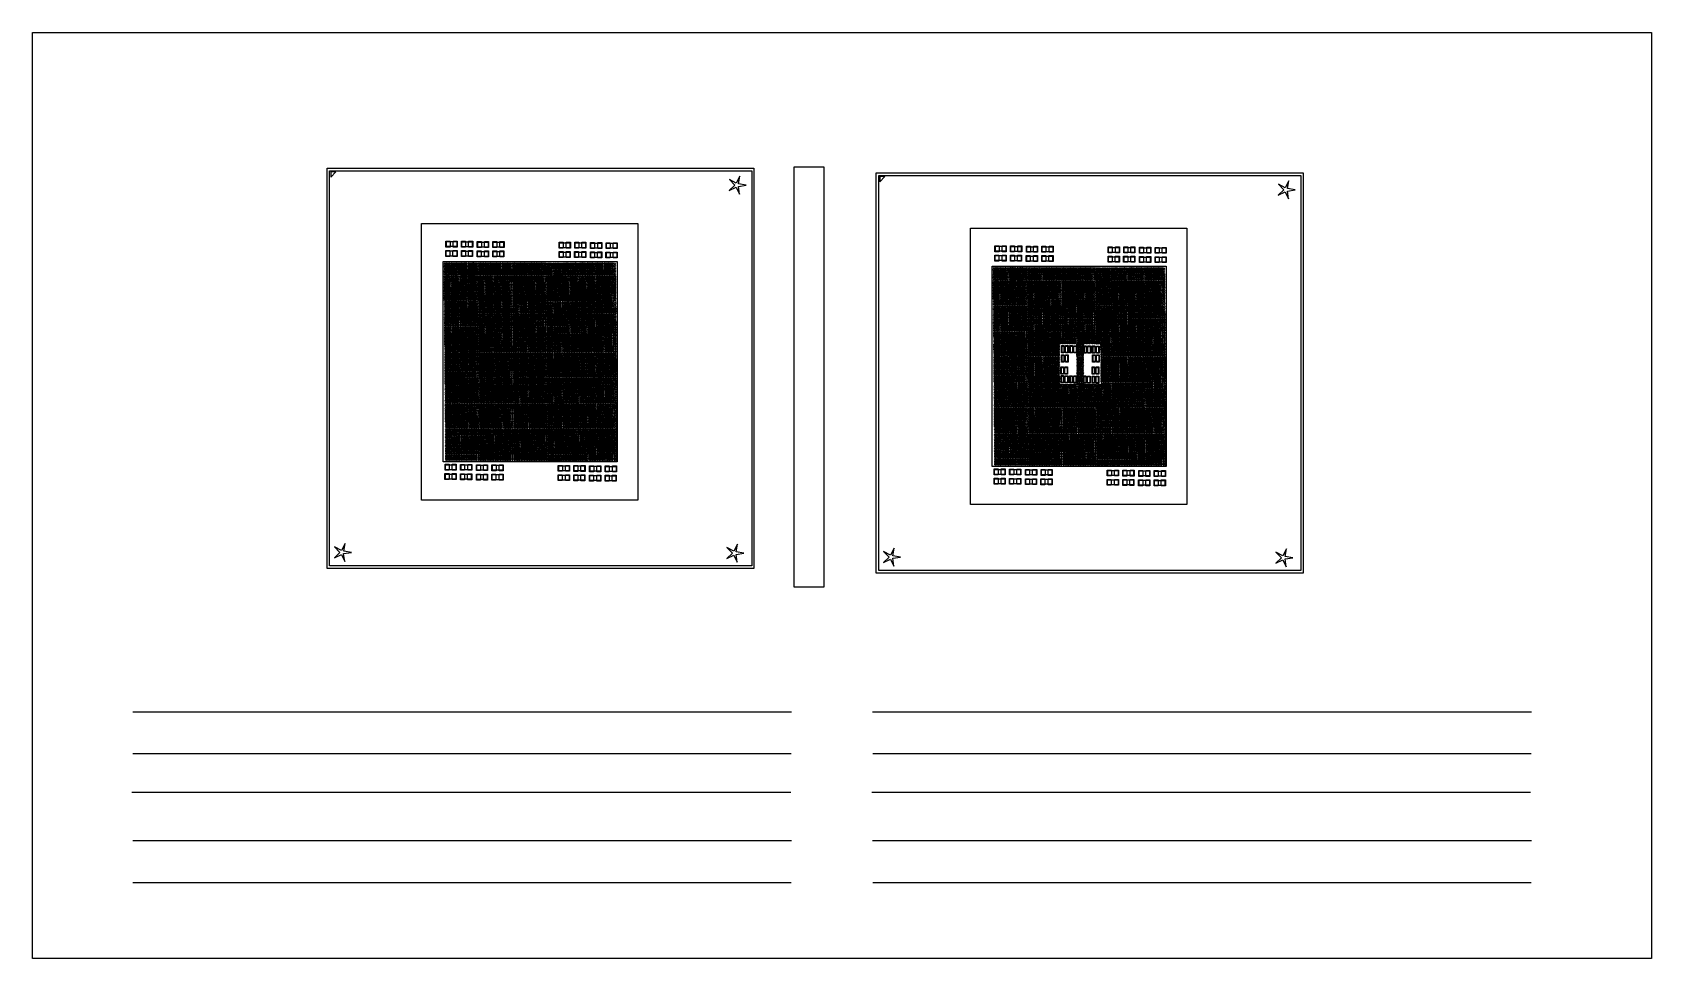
# Model space of a CAD drawing. Header units: millimetres. Extents: x 214 to 707, y -205 to 78.
import ezdxf

# ---------------------------------------------------------------- set-up
doc = ezdxf.new("R2010")
doc.units = ezdxf.units.MM
doc.layers.get('0').update_dxf_attribs({"linetype": 'CONTINUOUS', "lineweight": 25})

msp = doc.modelspace()

# ---------------------------------------------------------------- linework, layer by layer
for p, q in [((306.29, 35.42), (304.75, 35.42)), ((304.76, 35.42), (304.76, 33.88)), ((304.76, 33.88), (306.29, 35.42)), ((472.18, 33.99), (472.18, 32.46)), ((472.18, 32.46), (473.71, 33.99)), ((473.71, 33.99), (472.18, 33.99)), ((244.3, -129.22), (445.23, -129.22)), ((277.25, -129.22), (287.25, -129.22)), ((469.92, -129.22), (670.85, -129.22)), ((502.87, -129.22), (512.87, -129.22)), ((244.38, -141.95), (445.13, -141.95)), ((470, -141.95), (670.75, -141.95)), ((244.05, -153.72), (444.98, -153.72)), ((277, -153.72), (287, -153.72)), ((469.67, -153.72), (670.6, -153.72)), ((502.62, -153.72), (512.62, -153.72)), ((244.3, -168.52), (445.23, -168.52)), ((277.25, -168.52), (287.25, -168.52)), ((469.92, -168.52), (670.85, -168.52)), ((502.87, -168.52), (512.87, -168.52)), ((244.38, -181.25), (445.13, -181.25)), ((470, -181.25), (670.75, -181.25))]:
    msp.add_line(p, q)
for points in [[(213.72, 78), (707.48, 78), (707.48, -204.51), (213.72, -204.51)], [(303.61, 36.55), (433.76, 36.55), (433.76, -85.48), (303.61, -85.48)], [(304.36, 35.8), (433.07, 35.8), (433.07, -84.75), (304.36, -84.75)], [(445.99, 36.95), (455.08, 36.95), (455.08, -91.24), (445.99, -91.24)], [(471.04, 35.13), (601.18, 35.13), (601.18, -86.9), (471.04, -86.9)], [(471.79, 34.37), (600.5, 34.37), (600.5, -86.17), (471.79, -86.17)], [(332.34, 19.73), (398.33, 19.73), (398.33, -64.63), (332.34, -64.63)], [(499.76, 18.31), (565.76, 18.31), (565.76, -66.05), (499.76, -66.05)], [(339.8, 11.48), (341.04, 11.48), (341.04, 9.67), (339.8, 9.67)], [(339.83, 14.33), (341.07, 14.33), (341.07, 12.52), (339.83, 12.52)], [(339.93, 11.33), (343.1, 11.33), (343.1, 9.79), (339.93, 9.79)], [(339.95, 14.18), (343.12, 14.18), (343.12, 12.64), (339.95, 12.64)], [(341.98, 11.48), (343.22, 11.48), (343.22, 9.67), (341.98, 9.67)], [(342.01, 14.33), (343.25, 14.33), (343.25, 12.52), (342.01, 12.52)], [(344.54, 11.45), (345.78, 11.45), (345.78, 9.64), (344.54, 9.64)], [(344.56, 14.3), (345.8, 14.3), (345.8, 12.49), (344.56, 12.49)], [(344.66, 11.3), (347.83, 11.3), (347.83, 9.77), (344.66, 9.77)], [(344.69, 14.15), (347.86, 14.15), (347.86, 12.62), (344.69, 12.62)], [(346.72, 11.45), (347.96, 11.45), (347.96, 9.64), (346.72, 9.64)], [(346.74, 14.3), (347.98, 14.3), (347.98, 12.49), (346.74, 12.49)], [(349.37, 11.35), (350.61, 11.35), (350.61, 9.54), (349.37, 9.54)], [(349.4, 14.2), (350.63, 14.2), (350.63, 12.39), (349.4, 12.39)], [(349.49, 11.2), (352.67, 11.2), (352.67, 9.67), (349.49, 9.67)], [(349.52, 14.06), (352.69, 14.06), (352.69, 12.52), (349.52, 12.52)], [(351.55, 11.35), (352.79, 11.35), (352.79, 9.54), (351.55, 9.54)], [(351.58, 14.2), (352.82, 14.2), (352.82, 12.39), (351.58, 12.39)], [(354.1, 11.33), (355.34, 11.33), (355.34, 9.52), (354.1, 9.52)], [(354.13, 14.18), (355.37, 14.18), (355.37, 12.37), (354.13, 12.37)], [(354.23, 11.18), (357.4, 11.18), (357.4, 9.64), (354.23, 9.64)], [(354.25, 14.03), (357.43, 14.03), (357.43, 12.49), (354.25, 12.49)], [(356.29, 11.33), (357.53, 11.33), (357.53, 9.52), (356.29, 9.52)], [(356.31, 14.18), (357.55, 14.18), (357.55, 12.37), (356.31, 12.37)], [(374.33, 11.15), (375.57, 11.15), (375.57, 9.34), (374.33, 9.34)], [(374.35, 14), (375.59, 14), (375.59, 12.19), (374.35, 12.19)], [(374.45, 11), (377.63, 11), (377.63, 9.46), (374.45, 9.46)], [(374.48, 13.85), (377.65, 13.85), (377.65, 12.31), (374.48, 12.31)], [(376.51, 11.15), (377.75, 11.15), (377.75, 9.34), (376.51, 9.34)], [(376.53, 14), (377.77, 14), (377.77, 12.19), (376.53, 12.19)], [(379.06, 11.12), (380.3, 11.12), (380.3, 9.31), (379.06, 9.31)], [(379.09, 13.97), (380.33, 13.97), (380.33, 12.16), (379.09, 12.16)], [(379.19, 10.97), (382.36, 10.97), (382.36, 9.44), (379.19, 9.44)], [(379.21, 13.82), (382.39, 13.82), (382.39, 12.29), (379.21, 12.29)], [(381.24, 11.12), (382.48, 11.12), (382.48, 9.31), (381.24, 9.31)], [(381.27, 13.97), (382.51, 13.97), (382.51, 12.16), (381.27, 12.16)], [(383.9, 11.02), (385.14, 11.02), (385.14, 9.21), (383.9, 9.21)], [(383.92, 13.87), (385.16, 13.87), (385.16, 12.06), (383.92, 12.06)], [(384.02, 10.87), (387.19, 10.87), (387.19, 9.34), (384.02, 9.34)], [(384.05, 13.73), (387.22, 13.73), (387.22, 12.19), (384.05, 12.19)], [(386.08, 11.02), (387.32, 11.02), (387.32, 9.21), (386.08, 9.21)], [(386.1, 13.87), (387.34, 13.87), (387.34, 12.06), (386.1, 12.06)], [(388.63, 11), (389.87, 11), (389.87, 9.19), (388.63, 9.19)], [(388.66, 13.85), (389.9, 13.85), (389.9, 12.04), (388.66, 12.04)], [(388.76, 10.85), (391.93, 10.85), (391.93, 9.31), (388.76, 9.31)], [(388.78, 13.7), (391.95, 13.7), (391.95, 12.16), (388.78, 12.16)], [(390.81, 11), (392.05, 11), (392.05, 9.19), (390.81, 9.19)], [(390.84, 13.85), (392.08, 13.85), (392.08, 12.04), (390.84, 12.04)], [(507.23, 10.06), (508.46, 10.06), (508.46, 8.25), (507.23, 8.25)], [(507.25, 12.91), (508.49, 12.91), (508.49, 11.1), (507.25, 11.1)], [(507.35, 9.91), (510.52, 9.91), (510.52, 8.37), (507.35, 8.37)], [(507.37, 12.76), (510.55, 12.76), (510.55, 11.22), (507.37, 11.22)], [(509.41, 10.06), (510.65, 10.06), (510.65, 8.25), (509.41, 8.25)], [(509.43, 12.91), (510.67, 12.91), (510.67, 11.1), (509.43, 11.1)], [(511.96, 10.03), (513.2, 10.03), (513.2, 8.22), (511.96, 8.22)], [(511.98, 12.88), (513.22, 12.88), (513.22, 11.07), (511.98, 11.07)], [(512.08, 9.88), (515.26, 9.88), (515.26, 8.35), (512.08, 8.35)], [(512.11, 12.73), (515.28, 12.73), (515.28, 11.2), (512.11, 11.2)], [(514.14, 10.03), (515.38, 10.03), (515.38, 8.22), (514.14, 8.22)], [(514.17, 12.88), (515.41, 12.88), (515.41, 11.07), (514.17, 11.07)], [(516.79, 9.93), (518.03, 9.93), (518.03, 8.12), (516.79, 8.12)], [(516.82, 12.78), (518.06, 12.78), (518.06, 10.97), (516.82, 10.97)], [(516.94, 12.63), (520.12, 12.63), (520.12, 11.1), (516.94, 11.1)], [(518.97, 9.93), (520.21, 9.93), (520.21, 8.12), (518.97, 8.12)], [(519, 12.78), (520.24, 12.78), (520.24, 10.97), (519, 10.97)], [(521.53, 9.91), (522.77, 9.91), (522.77, 8.1), (521.53, 8.1)], [(521.55, 12.76), (522.79, 12.76), (522.79, 10.95), (521.55, 10.95)], [(521.68, 12.61), (524.85, 12.61), (524.85, 11.07), (521.68, 11.07)], [(523.71, 9.91), (524.95, 9.91), (524.95, 8.1), (523.71, 8.1)], [(523.73, 12.76), (524.97, 12.76), (524.97, 10.95), (523.73, 10.95)], [(541.78, 12.58), (543.02, 12.58), (543.02, 10.77), (541.78, 10.77)], [(541.9, 12.43), (545.07, 12.43), (545.07, 10.89), (541.9, 10.89)], [(543.96, 12.58), (545.2, 12.58), (545.2, 10.77), (543.96, 10.77)], [(546.51, 12.55), (547.75, 12.55), (547.75, 10.74), (546.51, 10.74)], [(546.64, 12.4), (549.81, 12.4), (549.81, 10.87), (546.64, 10.87)], [(548.69, 12.55), (549.93, 12.55), (549.93, 10.74), (548.69, 10.74)], [(551.35, 12.45), (552.58, 12.45), (552.58, 10.64), (551.35, 10.64)], [(551.47, 12.3), (554.64, 12.3), (554.64, 10.77), (551.47, 10.77)], [(553.53, 12.45), (554.77, 12.45), (554.77, 10.64), (553.53, 10.64)], [(556.08, 12.43), (557.32, 12.43), (557.32, 10.62), (556.08, 10.62)], [(556.2, 12.28), (559.38, 12.28), (559.38, 10.74), (556.2, 10.74)], [(558.26, 12.43), (559.5, 12.43), (559.5, 10.62), (558.26, 10.62)], [(339, 8.12), (391.99, 8.12), (391.99, -52.99), (339, -52.99)], [(506.42, 6.7), (559.41, 6.7), (559.41, -54.41), (506.42, -54.41)], [(516.92, 9.78), (520.09, 9.78), (520.09, 8.25), (516.92, 8.25)], [(521.65, 9.76), (524.82, 9.76), (524.82, 8.22), (521.65, 8.22)], [(541.75, 9.73), (542.99, 9.73), (542.99, 7.92), (541.75, 7.92)], [(541.88, 9.58), (545.05, 9.58), (545.05, 8.04), (541.88, 8.04)], [(543.93, 9.73), (545.17, 9.73), (545.17, 7.92), (543.93, 7.92)], [(546.49, 9.7), (547.73, 9.7), (547.73, 7.89), (546.49, 7.89)], [(546.61, 9.55), (549.78, 9.55), (549.78, 8.02), (546.61, 8.02)], [(548.67, 9.7), (549.91, 9.7), (549.91, 7.89), (548.67, 7.89)], [(551.32, 9.6), (552.56, 9.6), (552.56, 7.79), (551.32, 7.79)], [(551.44, 9.45), (554.62, 9.45), (554.62, 7.92), (551.44, 7.92)], [(553.5, 9.6), (554.74, 9.6), (554.74, 7.79), (553.5, 7.79)], [(556.06, 9.58), (557.29, 9.58), (557.29, 7.77), (556.06, 7.77)], [(556.18, 9.43), (559.35, 9.43), (559.35, 7.89), (556.18, 7.89)], [(558.24, 9.58), (559.48, 9.58), (559.48, 7.77), (558.24, 7.77)], [(527.5, -17.52), (528.25, -17.52), (528.25, -19.73), (527.5, -19.73)], [(527.72, -17.67), (529.41, -17.67), (529.41, -19.61), (527.72, -19.61)], [(528.74, -17.53), (529.56, -17.53), (529.56, -19.76), (528.74, -19.76)], [(530.09, -17.55), (530.85, -17.55), (530.85, -19.76), (530.09, -19.76)], [(530.32, -17.69), (532.01, -17.69), (532.01, -19.64), (530.32, -19.64)], [(531.34, -17.56), (532.15, -17.56), (532.15, -19.79), (531.34, -19.79)], [(534.32, -17.62), (535.08, -17.62), (535.08, -19.83), (534.32, -19.83)], [(534.54, -17.77), (536.23, -17.77), (536.23, -19.71), (534.54, -19.71)], [(535.57, -17.64), (536.38, -17.64), (536.38, -19.86), (535.57, -19.86)], [(536.92, -17.65), (537.67, -17.65), (537.67, -19.86), (536.92, -19.86)], [(537.14, -17.8), (538.83, -17.8), (538.83, -19.74), (537.14, -19.74)], [(538.16, -17.67), (538.98, -17.67), (538.98, -19.89), (538.16, -19.89)], [(527.35, -24.04), (528.11, -24.04), (528.11, -26.25), (527.35, -26.25)], [(527.5, -20.34), (528.25, -20.34), (528.25, -22.55), (527.5, -22.55)], [(527.57, -24.19), (529.26, -24.19), (529.26, -26.13), (527.57, -26.13)], [(527.72, -20.48), (529.41, -20.48), (529.41, -22.43), (527.72, -22.43)], [(528.6, -24.06), (529.41, -24.06), (529.41, -26.28), (528.6, -26.28)], [(528.74, -20.35), (529.56, -20.35), (529.56, -22.57), (528.74, -22.57)], [(536.84, -24.04), (537.6, -24.04), (537.6, -26.25), (536.84, -26.25)], [(536.99, -20.34), (537.75, -20.34), (537.75, -22.55), (536.99, -22.55)], [(537.06, -24.19), (538.76, -24.19), (538.76, -26.13), (537.06, -26.13)], [(537.21, -20.48), (538.9, -20.48), (538.9, -22.43), (537.21, -22.43)], [(538.09, -24.06), (538.9, -24.06), (538.9, -26.28), (538.09, -26.28)], [(538.24, -20.35), (539.05, -20.35), (539.05, -22.57), (538.24, -22.57)], [(527.42, -26.7), (528.18, -26.7), (528.18, -28.91), (527.42, -28.91)], [(527.65, -26.85), (529.34, -26.85), (529.34, -28.79), (527.65, -28.79)], [(528.67, -26.71), (529.49, -26.71), (529.49, -28.94), (528.67, -28.94)], [(530.02, -26.73), (530.78, -26.73), (530.78, -28.94), (530.02, -28.94)], [(530.24, -26.88), (531.93, -26.88), (531.93, -28.82), (530.24, -28.82)], [(531.26, -26.74), (532.08, -26.74), (532.08, -28.97), (531.26, -28.97)], [(534.25, -26.8), (535, -26.8), (535, -29.01), (534.25, -29.01)], [(534.47, -26.95), (536.16, -26.95), (536.16, -28.89), (534.47, -28.89)], [(535.49, -26.82), (536.31, -26.82), (536.31, -29.04), (535.49, -29.04)], [(536.84, -26.83), (537.6, -26.83), (537.6, -29.04), (536.84, -29.04)], [(537.06, -26.98), (538.76, -26.98), (538.76, -28.92), (537.06, -28.92)], [(538.09, -26.85), (538.9, -26.85), (538.9, -29.07), (538.09, -29.07)], [(339.56, -53.74), (340.8, -53.74), (340.8, -55.55), (339.56, -55.55)], [(339.68, -53.89), (342.86, -53.89), (342.86, -55.43), (339.68, -55.43)], [(341.74, -53.74), (342.98, -53.74), (342.98, -55.55), (341.74, -55.55)], [(344.29, -53.77), (345.53, -53.77), (345.53, -55.58), (344.29, -55.58)], [(344.42, -53.92), (347.59, -53.92), (347.59, -55.45), (344.42, -55.45)], [(346.47, -53.77), (347.71, -53.77), (347.71, -55.58), (346.47, -55.58)], [(349.13, -53.87), (350.37, -53.87), (350.37, -55.68), (349.13, -55.68)], [(349.25, -54.02), (352.42, -54.02), (352.42, -55.55), (349.25, -55.55)], [(351.31, -53.87), (352.55, -53.87), (352.55, -55.68), (351.31, -55.68)], [(353.86, -53.89), (355.1, -53.89), (355.1, -55.7), (353.86, -55.7)], [(353.99, -54.04), (357.16, -54.04), (357.16, -55.58), (353.99, -55.58)], [(356.04, -53.89), (357.28, -53.89), (357.28, -55.7), (356.04, -55.7)], [(374.09, -54.07), (375.33, -54.07), (375.33, -55.88), (374.09, -55.88)], [(374.21, -54.22), (377.38, -54.22), (377.38, -55.76), (374.21, -55.76)], [(376.27, -54.07), (377.51, -54.07), (377.51, -55.88), (376.27, -55.88)], [(378.82, -54.1), (380.06, -54.1), (380.06, -55.91), (378.82, -55.91)], [(378.94, -54.25), (382.12, -54.25), (382.12, -55.78), (378.94, -55.78)], [(381, -54.1), (382.24, -54.1), (382.24, -55.91), (381, -55.91)], [(383.65, -54.2), (384.89, -54.2), (384.89, -56.01), (383.65, -56.01)], [(385.84, -54.2), (387.07, -54.2), (387.07, -56.01), (385.84, -56.01)], [(388.39, -54.22), (389.63, -54.22), (389.63, -56.03), (388.39, -56.03)], [(390.57, -54.22), (391.81, -54.22), (391.81, -56.03), (390.57, -56.03)], [(339.53, -56.59), (340.77, -56.59), (340.77, -58.4), (339.53, -58.4)], [(339.66, -56.74), (342.83, -56.74), (342.83, -58.28), (339.66, -58.28)], [(341.72, -56.59), (342.95, -56.59), (342.95, -58.4), (341.72, -58.4)], [(344.27, -56.62), (345.51, -56.62), (345.51, -58.43), (344.27, -58.43)], [(344.39, -56.77), (347.57, -56.77), (347.57, -58.3), (344.39, -58.3)], [(346.45, -56.62), (347.69, -56.62), (347.69, -58.43), (346.45, -58.43)], [(349.1, -56.72), (350.34, -56.72), (350.34, -58.53), (349.1, -58.53)], [(349.23, -56.87), (352.4, -56.87), (352.4, -58.4), (349.23, -58.4)], [(351.28, -56.72), (352.52, -56.72), (352.52, -58.53), (351.28, -58.53)], [(353.84, -56.74), (355.08, -56.74), (355.08, -58.55), (353.84, -58.55)], [(353.96, -56.89), (357.13, -56.89), (357.13, -58.43), (353.96, -58.43)], [(356.02, -56.74), (357.26, -56.74), (357.26, -58.55), (356.02, -58.55)], [(374.06, -56.92), (375.3, -56.92), (375.3, -58.73), (374.06, -58.73)], [(374.18, -57.07), (377.36, -57.07), (377.36, -58.61), (374.18, -58.61)], [(376.24, -56.92), (377.48, -56.92), (377.48, -58.73), (376.24, -58.73)], [(378.8, -56.95), (380.04, -56.95), (380.04, -58.76), (378.8, -58.76)], [(378.92, -57.1), (382.09, -57.1), (382.09, -58.63), (378.92, -58.63)], [(380.98, -56.95), (382.22, -56.95), (382.22, -58.76), (380.98, -58.76)], [(383.63, -57.05), (384.87, -57.05), (384.87, -58.86), (383.63, -58.86)], [(383.75, -57.2), (386.93, -57.2), (386.93, -58.73), (383.75, -58.73)], [(383.78, -54.35), (386.95, -54.35), (386.95, -55.88), (383.78, -55.88)], [(385.81, -57.05), (387.05, -57.05), (387.05, -58.86), (385.81, -58.86)], [(388.36, -57.07), (389.6, -57.07), (389.6, -58.88), (388.36, -58.88)], [(388.49, -57.22), (391.66, -57.22), (391.66, -58.76), (388.49, -58.76)], [(388.51, -54.37), (391.69, -54.37), (391.69, -55.91), (388.51, -55.91)], [(390.55, -57.07), (391.78, -57.07), (391.78, -58.88), (390.55, -58.88)], [(506.96, -58.01), (508.2, -58.01), (508.2, -59.82), (506.96, -59.82)], [(506.98, -55.16), (508.22, -55.16), (508.22, -56.97), (506.98, -56.97)], [(507.08, -58.16), (510.25, -58.16), (510.25, -59.7), (507.08, -59.7)], [(507.11, -55.31), (510.28, -55.31), (510.28, -56.85), (507.11, -56.85)], [(509.14, -58.01), (510.38, -58.01), (510.38, -59.82), (509.14, -59.82)], [(509.16, -55.16), (510.4, -55.16), (510.4, -56.97), (509.16, -56.97)], [(511.69, -58.04), (512.93, -58.04), (512.93, -59.85), (511.69, -59.85)], [(511.72, -55.19), (512.96, -55.19), (512.96, -57), (511.72, -57)], [(511.82, -58.19), (514.99, -58.19), (514.99, -59.73), (511.82, -59.73)], [(511.84, -55.34), (515.01, -55.34), (515.01, -56.87), (511.84, -56.87)], [(513.87, -58.04), (515.11, -58.04), (515.11, -59.85), (513.87, -59.85)], [(513.9, -55.19), (515.14, -55.19), (515.14, -57), (513.9, -57)], [(516.53, -58.14), (517.77, -58.14), (517.77, -59.95), (516.53, -59.95)], [(516.55, -55.29), (517.79, -55.29), (517.79, -57.1), (516.55, -57.1)], [(516.65, -58.29), (519.82, -58.29), (519.82, -59.82), (516.65, -59.82)], [(516.67, -55.44), (519.85, -55.44), (519.85, -56.97), (516.67, -56.97)], [(518.71, -58.14), (519.95, -58.14), (519.95, -59.95), (518.71, -59.95)], [(518.73, -55.29), (519.97, -55.29), (519.97, -57.1), (518.73, -57.1)], [(521.26, -58.16), (522.5, -58.16), (522.5, -59.97), (521.26, -59.97)], [(521.29, -55.31), (522.52, -55.31), (522.52, -57.12), (521.29, -57.12)], [(521.38, -58.31), (524.56, -58.31), (524.56, -59.85), (521.38, -59.85)], [(521.41, -55.46), (524.58, -55.46), (524.58, -57), (521.41, -57)], [(523.44, -58.16), (524.68, -58.16), (524.68, -59.97), (523.44, -59.97)], [(523.47, -55.31), (524.71, -55.31), (524.71, -57.12), (523.47, -57.12)], [(541.48, -58.34), (542.72, -58.34), (542.72, -60.15), (541.48, -60.15)], [(541.51, -55.49), (542.75, -55.49), (542.75, -57.3), (541.51, -57.3)], [(541.61, -58.49), (544.78, -58.49), (544.78, -60.03), (541.61, -60.03)], [(541.63, -55.64), (544.81, -55.64), (544.81, -57.18), (541.63, -57.18)], [(543.67, -58.34), (544.91, -58.34), (544.91, -60.15), (543.67, -60.15)], [(543.69, -55.49), (544.93, -55.49), (544.93, -57.3), (543.69, -57.3)], [(546.22, -58.37), (547.46, -58.37), (547.46, -60.18), (546.22, -60.18)], [(546.24, -55.52), (547.48, -55.52), (547.48, -57.33), (546.24, -57.33)], [(546.34, -58.52), (549.52, -58.52), (549.52, -60.05), (546.34, -60.05)], [(546.37, -55.67), (549.54, -55.67), (549.54, -57.2), (546.37, -57.2)], [(548.4, -58.37), (549.64, -58.37), (549.64, -60.18), (548.4, -60.18)], [(548.43, -55.52), (549.66, -55.52), (549.66, -57.33), (548.43, -57.33)], [(551.05, -58.47), (552.29, -58.47), (552.29, -60.28), (551.05, -60.28)], [(551.08, -55.62), (552.32, -55.62), (552.32, -57.43), (551.08, -57.43)], [(551.18, -58.62), (554.35, -58.62), (554.35, -60.15), (551.18, -60.15)], [(551.2, -55.77), (554.37, -55.77), (554.37, -57.3), (551.2, -57.3)], [(553.23, -58.47), (554.47, -58.47), (554.47, -60.28), (553.23, -60.28)], [(553.26, -55.62), (554.5, -55.62), (554.5, -57.43), (553.26, -57.43)], [(555.79, -58.49), (557.03, -58.49), (557.03, -60.3), (555.79, -60.3)], [(555.81, -55.64), (557.05, -55.64), (557.05, -57.45), (555.81, -57.45)], [(555.91, -58.64), (559.08, -58.64), (559.08, -60.18), (555.91, -60.18)], [(555.94, -55.79), (559.11, -55.79), (559.11, -57.33), (555.94, -57.33)], [(557.97, -58.49), (559.21, -58.49), (559.21, -60.3), (557.97, -60.3)], [(557.99, -55.64), (559.23, -55.64), (559.23, -57.45), (557.99, -57.45)]]:
    msp.add_lwpolyline(points, close=True)
for points in [[(429.04, 31.03), (431.39, 31.36), (429.05, 31.76), (429.46, 34.1), (428.36, 32), (426.27, 33.11), (427.92, 31.42), (426.22, 29.77), (428.34, 30.82), (429.38, 28.69), (429.04, 31.03)], [(596.46, 29.61), (598.81, 29.94), (596.47, 30.34), (596.89, 32.68), (595.78, 30.58), (593.69, 31.69), (595.35, 29.99), (593.64, 28.35), (595.77, 29.4), (596.8, 27.27), (596.46, 29.61)], [(308.64, -80.99), (310.99, -80.66), (308.65, -80.26), (309.06, -77.93), (307.96, -80.02), (305.86, -78.91), (307.52, -80.61), (305.81, -82.26), (307.94, -81.21), (308.98, -83.34), (308.64, -80.99)], [(428.28, -81.2), (430.63, -80.87), (428.29, -80.47), (428.7, -78.13), (427.6, -80.23), (425.51, -79.12), (427.16, -80.82), (425.45, -82.46), (427.58, -81.41), (428.62, -83.55), (428.28, -81.2)], [(476.06, -82.41), (478.41, -82.08), (476.07, -81.68), (476.48, -79.35), (475.38, -81.45), (473.29, -80.33), (474.94, -82.03), (473.24, -83.68), (475.36, -82.63), (476.4, -84.76), (476.06, -82.41)], [(595.7, -82.62), (598.05, -82.29), (595.71, -81.89), (596.13, -79.56), (595.02, -81.65), (592.93, -80.54), (594.58, -82.24), (592.88, -83.89), (595, -82.84), (596.04, -84.97), (595.7, -82.62)]]:
    msp.add_lwpolyline(points)
for centre in [(339.48, 7.51), (339.48, 7.02), (339.48, 6.57), (339.48, 6.08), (339.5, 5.57), (339.5, 5.09), (339.97, 7.51), (339.97, 7.02), (339.97, 6.57), (339.97, 6.08), (340, 5.57), (340, 5.09), (340.47, 7.52), (340.47, 7.03), (340.47, 6.58), (340.47, 6.09), (340.5, 5.58), (340.5, 5.09), (340.96, 7.5), (340.96, 7.01), (340.96, 6.56), (340.96, 6.07), (340.99, 5.56), (340.99, 5.08), (341.55, 7.51), (341.55, 7.02), (341.55, 6.57), (341.55, 6.08), (341.57, 5.57), (341.57, 5.09), (342.04, 7.51), (342.04, 7.02), (342.04, 6.57), (342.04, 6.08), (342.07, 5.57), (342.07, 5.09), (342.54, 7.51), (342.54, 7.02), (342.54, 6.57), (342.54, 6.08), (342.57, 5.57), (342.57, 5.09), (343.04, 7.52), (343.04, 7.03), (343.04, 6.58), (343.04, 6.09), (343.06, 5.58), (343.06, 5.09), (343.52, 7.5), (343.52, 7.01), (343.52, 6.56), (343.52, 6.07), (343.55, 5.56), (343.55, 5.08), (344.11, 7.51), (344.11, 7.02), (344.11, 6.57), (344.11, 6.08), (344.14, 5.57), (344.14, 5.09), (344.62, 7.52), (344.62, 7.03), (344.62, 6.58), (344.62, 6.09), (344.65, 5.58), (344.65, 5.09), (345.12, 7.52), (345.12, 7.03), (345.12, 6.58), (345.12, 6.09), (345.15, 5.58), (345.15, 5.09), (345.62, 7.53), (345.62, 7.04), (345.62, 6.59), (345.62, 6.1), (345.65, 5.59), (345.65, 5.1), (346.11, 7.51), (346.11, 7.02), (346.11, 6.57), (346.11, 6.08), (346.13, 5.57), (346.13, 5.09), (346.69, 7.52), (346.69, 7.03), (346.69, 6.58), (346.69, 6.09), (346.72, 5.58), (346.72, 5.09), (347.19, 7.52), (347.19, 7.03), (347.19, 6.58), (347.19, 6.09), (347.22, 5.58), (347.22, 5.09), (347.69, 7.52), (347.69, 7.03), (347.69, 6.58), (347.69, 6.09), (347.71, 5.58), (347.71, 5.09), (348.18, 7.53), (348.18, 7.04), (348.18, 6.59), (348.18, 6.1), (348.21, 5.59), (348.21, 5.1), (348.67, 7.51), (348.67, 7.02), (348.67, 6.57), (348.67, 6.08), (348.7, 5.57), (348.7, 5.09), (349.26, 7.52), (349.26, 7.03), (349.26, 6.58), (349.26, 6.09), (349.28, 5.58), (349.28, 5.09), (349.85, 7.48), (349.85, 6.99), (349.85, 6.54), (349.85, 6.05), (349.88, 5.55), (349.88, 5.06), (350.35, 7.48), (350.35, 6.99), (350.35, 6.54), (350.35, 6.05), (350.37, 5.55), (350.37, 5.06), (350.84, 7.49), (350.84, 7), (350.84, 6.55), (350.84, 6.06), (350.87, 5.55), (350.87, 5.07), (351.33, 7.47), (351.33, 6.98), (351.33, 6.53), (351.33, 6.04), (351.36, 5.54), (351.36, 5.05), (351.92, 7.48), (351.92, 6.99), (351.92, 6.54), (351.92, 6.05), (351.94, 5.55), (351.94, 5.06), (352.41, 7.48), (352.41, 6.99), (352.41, 6.54), (352.41, 6.05), (352.44, 5.55), (352.44, 5.06), (352.91, 7.48), (352.91, 6.99), (352.91, 6.54), (352.91, 6.05), (352.94, 5.55), (352.94, 5.06), (353.41, 7.49), (353.41, 7), (353.41, 6.55), (353.41, 6.06), (353.43, 5.55), (353.43, 5.07), (353.9, 7.47), (353.9, 6.98), (353.9, 6.53), (353.9, 6.04), (353.92, 5.54), (353.92, 5.05), (354.48, 7.48), (354.48, 6.99), (354.48, 6.54), (354.48, 6.05), (354.51, 5.55), (354.51, 5.06), (355, 7.49), (355, 7), (355, 6.55), (355, 6.06), (355.02, 5.55), (355.02, 5.07), (355.49, 7.49), (355.49, 7), (355.49, 6.55), (355.49, 6.06), (355.52, 5.55), (355.52, 5.07), (355.99, 7.5), (355.99, 7.01), (355.99, 6.56), (355.99, 6.07), (356.02, 5.56), (356.02, 5.07), (356.48, 7.48), (356.48, 6.99), (356.48, 6.54), (356.48, 6.05), (356.51, 5.55), (356.51, 5.06), (357.06, 7.49), (357.06, 7), (357.06, 6.55), (357.06, 6.06), (357.09, 5.55), (357.09, 5.07), (357.56, 7.49), (357.56, 7), (357.56, 6.55), (357.56, 6.06), (357.59, 5.55), (357.59, 5.07), (358.06, 7.49), (358.06, 7), (358.06, 6.55), (358.06, 6.06), (358.09, 5.55), (358.09, 5.07), (358.56, 7.5), (358.56, 7.01), (358.56, 6.56), (358.56, 6.07), (358.58, 5.56), (358.58, 5.07), (359.04, 7.48), (359.04, 6.99), (359.04, 6.54), (359.04, 6.05), (359.07, 5.55), (359.07, 5.06), (359.63, 7.49), (359.63, 7), (359.63, 6.55), (359.63, 6.06), (359.66, 5.55), (359.66, 5.07), (360.25, 7.48), (360.25, 6.99), (360.25, 6.54), (360.25, 6.05), (360.28, 5.55), (360.28, 5.06), (360.75, 7.48), (360.75, 6.99), (360.75, 6.54), (360.75, 6.05), (360.77, 5.55), (360.77, 5.06), (361.24, 7.49), (361.24, 7), (361.24, 6.55), (361.24, 6.06), (361.27, 5.55), (361.27, 5.07), (361.73, 7.47), (361.73, 6.98), (361.73, 6.53), (361.73, 6.04), (361.76, 5.54), (361.76, 5.05), (362.32, 7.48), (362.32, 6.99), (362.32, 6.54), (362.32, 6.05), (362.34, 5.55), (362.34, 5.06), (362.81, 7.48), (362.81, 6.99), (362.81, 6.54), (362.81, 6.05), (362.84, 5.55), (362.84, 5.06), (363.31, 7.48), (363.31, 6.99), (363.31, 6.54), (363.31, 6.05), (363.34, 5.55), (363.34, 5.06), (363.81, 7.49), (363.81, 7), (363.81, 6.55), (363.81, 6.06), (363.83, 5.55), (363.83, 5.07), (364.3, 7.47), (364.3, 6.98), (364.3, 6.53), (364.3, 6.04), (364.32, 5.54), (364.32, 5.05), (364.88, 7.48), (364.88, 6.99), (364.88, 6.54), (364.88, 6.05), (364.91, 5.55), (364.91, 5.06), (365.4, 7.49), (365.4, 7), (365.4, 6.55), (365.4, 6.06), (365.42, 5.55), (365.42, 5.07), (365.89, 7.49), (365.89, 7), (365.89, 6.55), (365.89, 6.06), (365.92, 5.55), (365.92, 5.07), (366.39, 7.5), (366.39, 7.01), (366.39, 6.56), (366.39, 6.07), (366.42, 5.56), (366.42, 5.07), (366.88, 7.48), (366.88, 6.99), (366.88, 6.54), (366.88, 6.05), (366.91, 5.55), (366.91, 5.06), (367.46, 7.49), (367.46, 7), (367.46, 6.55), (367.46, 6.06), (367.49, 5.55), (367.49, 5.07), (367.96, 7.49), (367.96, 7), (367.96, 6.55), (367.96, 6.06), (367.99, 5.55), (367.99, 5.07), (368.46, 7.49), (368.46, 7), (368.46, 6.55), (368.46, 6.06), (368.49, 5.55), (368.49, 5.07), (368.96, 7.5), (368.96, 7.01), (368.96, 6.56), (368.96, 6.07), (368.98, 5.56), (368.98, 5.07), (369.44, 7.48), (369.44, 6.99), (369.44, 6.54), (369.44, 6.05), (369.47, 5.55), (369.47, 5.06), (370.03, 7.49), (370.03, 7), (370.03, 6.55), (370.03, 6.06), (370.06, 5.55), (370.06, 5.07), (370.62, 7.45), (370.62, 6.96), (370.62, 6.51), (370.62, 6.02), (370.65, 5.52), (370.65, 5.03), (371.12, 7.45), (371.12, 6.96), (371.12, 6.51), (371.12, 6.02), (371.14, 5.52), (371.14, 5.03), (371.62, 7.46), (371.62, 6.97), (371.62, 6.52), (371.62, 6.03), (371.64, 5.53), (371.64, 5.04), (372.1, 7.44), (372.1, 6.95), (372.1, 6.5), (372.1, 6.01), (372.13, 5.51), (372.13, 5.02), (372.69, 7.45), (372.69, 6.96), (372.69, 6.51), (372.69, 6.02), (372.72, 5.52), (372.72, 5.03), (373.19, 7.45), (373.19, 6.96), (373.19, 6.51), (373.19, 6.02), (373.21, 5.52), (373.21, 5.03), (373.68, 7.45), (373.68, 6.96), (373.68, 6.51), (373.68, 6.02), (373.71, 5.52), (373.71, 5.03), (374.18, 7.46), (374.18, 6.97), (374.18, 6.52), (374.18, 6.03), (374.21, 5.53), (374.21, 5.04), (374.67, 7.44), (374.67, 6.95), (374.67, 6.5), (374.67, 6.01), (374.69, 5.51), (374.69, 5.02), (375.25, 7.45), (375.25, 6.96), (375.25, 6.51), (375.25, 6.02), (375.28, 5.52), (375.28, 5.03), (375.77, 7.46), (375.77, 6.97), (375.77, 6.52), (375.77, 6.03), (375.8, 5.53), (375.8, 5.04), (376.27, 7.46), (376.27, 6.97), (376.27, 6.52), (376.27, 6.03), (376.29, 5.53), (376.29, 5.04), (376.76, 7.47), (376.76, 6.98), (376.76, 6.53), (376.76, 6.04), (376.79, 5.53), (376.79, 5.05), (377.25, 7.45), (377.25, 6.96), (377.25, 6.51), (377.25, 6.02), (377.28, 5.52), (377.28, 5.03), (377.84, 7.46), (377.84, 6.97), (377.84, 6.52), (377.84, 6.03), (377.86, 5.53), (377.86, 5.04), (378.33, 7.46), (378.33, 6.97), (378.33, 6.52), (378.33, 6.03), (378.36, 5.53), (378.36, 5.04), (378.83, 7.46), (378.83, 6.97), (378.83, 6.52), (378.83, 6.03), (378.86, 5.53), (378.86, 5.04), (379.33, 7.47), (379.33, 6.98), (379.33, 6.53), (379.33, 6.04), (379.35, 5.53), (379.35, 5.05), (379.82, 7.45), (379.82, 6.96), (379.82, 6.51), (379.82, 6.02), (379.84, 5.52), (379.84, 5.03), (380.4, 7.46), (380.4, 6.97), (380.4, 6.52), (380.4, 6.03), (380.43, 5.53), (380.43, 5.04), (380.94, 7.47), (380.94, 6.98), (380.94, 6.53), (380.94, 6.04), (380.97, 5.53), (380.97, 5.05), (381.44, 7.47), (381.44, 6.98), (381.44, 6.53), (381.44, 6.04), (381.47, 5.53), (381.47, 5.05), (381.94, 7.48), (381.94, 6.99), (381.94, 6.54), (381.94, 6.05), (381.97, 5.54), (381.97, 5.06), (382.43, 7.46), (382.43, 6.97), (382.43, 6.52), (382.43, 6.03), (382.45, 5.53), (382.45, 5.04), (383.01, 7.47), (383.01, 6.98), (383.01, 6.53), (383.01, 6.04), (383.04, 5.53), (383.04, 5.05), (383.51, 7.47), (383.51, 6.98), (383.51, 6.53), (383.51, 6.04), (383.54, 5.53), (383.54, 5.05), (384.01, 7.47), (384.01, 6.98), (384.01, 6.53), (384.01, 6.04), (384.03, 5.53), (384.03, 5.05), (384.5, 7.48), (384.5, 6.99), (384.5, 6.54), (384.5, 6.05), (384.53, 5.54), (384.53, 5.06), (384.99, 7.46), (384.99, 6.97), (384.99, 6.52), (384.99, 6.03), (385.02, 5.53), (385.02, 5.04), (385.58, 7.47), (385.58, 6.98), (385.58, 6.53), (385.58, 6.04), (385.6, 5.53), (385.6, 5.05), (386.09, 7.48), (386.09, 6.99), (386.09, 6.54), (386.09, 6.05), (386.12, 5.54), (386.12, 5.06), (386.59, 7.48), (386.59, 6.99), (386.59, 6.54), (386.59, 6.05), (386.62, 5.54), (386.62, 5.06), (387.09, 7.49), (387.09, 7), (387.09, 6.55), (387.09, 6.06), (387.11, 5.55), (387.11, 5.06), (387.57, 7.47), (387.57, 6.98), (387.57, 6.53), (387.57, 6.04), (387.6, 5.53), (387.6, 5.05), (388.16, 7.48), (388.16, 6.99), (388.16, 6.54), (388.16, 6.05), (388.19, 5.54), (388.19, 5.06), (388.66, 7.48), (388.66, 6.99), (388.66, 6.54), (388.66, 6.05), (388.68, 5.54), (388.68, 5.06), (389.15, 7.48), (389.15, 6.99), (389.15, 6.54), (389.15, 6.05), (389.18, 5.54), (389.18, 5.06), (389.65, 7.49), (389.65, 7), (389.65, 6.55), (389.65, 6.06), (389.68, 5.55), (389.68, 5.06), (390.14, 7.47), (390.14, 6.98), (390.14, 6.53), (390.14, 6.04), (390.17, 5.53), (390.17, 5.05), (390.72, 7.48), (390.72, 6.99), (390.72, 6.54), (390.72, 6.05), (390.75, 5.54), (390.75, 5.06), (391.32, 7.44), (391.32, 6.95), (391.32, 6.5), (391.32, 6.01), (391.34, 5.51), (391.34, 5.02), (506.9, 6.09), (506.9, 5.6), (506.9, 5.15), (507.4, 6.09), (507.4, 5.6), (507.4, 5.15), (507.89, 6.1), (507.89, 5.61), (507.89, 5.16), (508.38, 6.08), (508.38, 5.59), (508.38, 5.14), (508.97, 6.09), (508.97, 5.6), (508.97, 5.15), (509.47, 6.09), (509.47, 5.6), (509.47, 5.15), (509.96, 6.09), (509.96, 5.6), (509.96, 5.15), (510.46, 6.1), (510.46, 5.61), (510.46, 5.16), (510.95, 6.08), (510.95, 5.59), (510.95, 5.14), (511.53, 6.09), (511.53, 5.6), (511.53, 5.15), (512.05, 6.1), (512.05, 5.61), (512.05, 5.16), (512.55, 6.1), (512.55, 5.61), (512.55, 5.16), (513.04, 6.1), (513.04, 5.62), (513.04, 5.16), (513.53, 6.09), (513.53, 5.6), (513.53, 5.15), (514.12, 6.1), (514.12, 5.61), (514.12, 5.16), (514.61, 6.1), (514.61, 5.61), (514.61, 5.16), (515.11, 6.1), (515.11, 5.61), (515.11, 5.16), (515.61, 6.1), (515.61, 5.62), (515.61, 5.16), (516.1, 6.09), (516.1, 5.6), (516.1, 5.15), (516.68, 6.1), (516.68, 5.61), (516.68, 5.16), (517.27, 6.06), (517.27, 5.57), (517.27, 5.12), (517.77, 6.06), (517.77, 5.57), (517.77, 5.12), (518.27, 6.07), (518.27, 5.58), (518.27, 5.13), (518.75, 6.05), (518.75, 5.56), (518.75, 5.11), (519.34, 6.06), (519.34, 5.57), (519.34, 5.12), (519.84, 6.06), (519.84, 5.57), (519.84, 5.12), (520.33, 6.06), (520.33, 5.57), (520.33, 5.12), (520.83, 6.07), (520.83, 5.58), (520.83, 5.13), (521.32, 6.05), (521.32, 5.56), (521.32, 5.11), (521.91, 6.06), (521.91, 5.57), (521.91, 5.12), (522.42, 6.07), (522.42, 5.58), (522.42, 5.13), (522.92, 6.07), (522.92, 5.58), (522.92, 5.13), (523.41, 6.08), (523.41, 5.59), (523.41, 5.14), (523.9, 6.06), (523.9, 5.57), (523.9, 5.12), (524.49, 6.07), (524.49, 5.58), (524.49, 5.13), (524.98, 6.07), (524.98, 5.58), (524.98, 5.13), (525.48, 6.07), (525.48, 5.58), (525.48, 5.13), (525.98, 6.08), (525.98, 5.59), (525.98, 5.14), (526.47, 6.06), (526.47, 5.57), (526.47, 5.12), (527.05, 6.07), (527.05, 5.58), (527.05, 5.13), (527.67, 6.06), (527.67, 5.57), (527.67, 5.12), (528.17, 6.06), (528.17, 5.57), (528.17, 5.12), (528.67, 6.07), (528.67, 5.58), (528.67, 5.13), (529.15, 6.05), (529.15, 5.56), (529.15, 5.11), (529.74, 6.06), (529.74, 5.57), (529.74, 5.12), (530.24, 6.06), (530.24, 5.57), (530.24, 5.12), (530.73, 6.06), (530.73, 5.57), (530.73, 5.12), (531.23, 6.07), (531.23, 5.58), (531.23, 5.13), (531.72, 6.05), (531.72, 5.56), (531.72, 5.11), (532.31, 6.06), (532.31, 5.57), (532.31, 5.12), (532.82, 6.07), (532.82, 5.58), (532.82, 5.13), (533.32, 6.07), (533.32, 5.58), (533.32, 5.13), (533.81, 6.08), (533.81, 5.59), (533.81, 5.14), (534.3, 6.06), (534.3, 5.57), (534.3, 5.12), (534.89, 6.07), (534.89, 5.58), (534.89, 5.13), (535.38, 6.07), (535.38, 5.58), (535.38, 5.13), (535.88, 6.07), (535.88, 5.58), (535.88, 5.13), (536.38, 6.08), (536.38, 5.59), (536.38, 5.14), (536.87, 6.06), (536.87, 5.57), (536.87, 5.12), (537.45, 6.07), (537.45, 5.58), (537.45, 5.13), (538.04, 6.03), (538.04, 5.54), (538.04, 5.09), (538.54, 6.03), (538.54, 5.54), (538.54, 5.09), (539.04, 6.04), (539.04, 5.55), (539.04, 5.1), (539.53, 6.02), (539.53, 5.53), (539.53, 5.08), (540.11, 6.03), (540.11, 5.54), (540.11, 5.09), (540.61, 6.03), (540.61, 5.54), (540.61, 5.09), (541.11, 6.03), (541.11, 5.54), (541.11, 5.09), (541.6, 6.04), (541.6, 5.55), (541.6, 5.1), (542.09, 6.02), (542.09, 5.53), (542.09, 5.08), (542.68, 6.03), (542.68, 5.54), (542.68, 5.09), (543.19, 6.04), (543.19, 5.55), (543.19, 5.1), (543.69, 6.04), (543.69, 5.55), (543.69, 5.1), (544.19, 6.05), (544.19, 5.56), (544.19, 5.11), (544.67, 6.03), (544.67, 5.54), (544.67, 5.09), (545.26, 6.04), (545.26, 5.55), (545.26, 5.1), (545.76, 6.04), (545.76, 5.55), (545.76, 5.1), (546.25, 6.04), (546.25, 5.55), (546.25, 5.1), (546.75, 6.05), (546.75, 5.56), (546.75, 5.11), (547.24, 6.03), (547.24, 5.54), (547.24, 5.09), (547.82, 6.04), (547.82, 5.55), (547.82, 5.1), (548.37, 6.05), (548.37, 5.56), (548.37, 5.11), (548.86, 6.05), (548.86, 5.56), (548.86, 5.11), (549.36, 6.06), (549.36, 5.57), (549.36, 5.12), (549.85, 6.04), (549.85, 5.55), (549.85, 5.1), (550.44, 6.05), (550.44, 5.56), (550.44, 5.11), (550.93, 6.05), (550.93, 5.56), (550.93, 5.11), (551.43, 6.05), (551.43, 5.56), (551.43, 5.11), (551.93, 6.06), (551.93, 5.57), (551.93, 5.12), (552.41, 6.04), (552.41, 5.55), (552.41, 5.1), (553, 6.05), (553, 5.56), (553, 5.11), (553.52, 6.06), (553.52, 5.57), (553.52, 5.12), (554.01, 6.06), (554.01, 5.57), (554.01, 5.12), (554.51, 6.07), (554.51, 5.58), (554.51, 5.12), (555, 6.05), (555, 5.56), (555, 5.11), (555.58, 6.06), (555.58, 5.57), (555.58, 5.12), (556.08, 6.06), (556.08, 5.57), (556.08, 5.12), (556.58, 6.06), (556.58, 5.57), (556.58, 5.12), (557.07, 6.07), (557.07, 5.58), (557.07, 5.12), (557.56, 6.05), (557.56, 5.56), (557.56, 5.11), (558.15, 6.06), (558.15, 5.57), (558.15, 5.12), (558.74, 6.02), (558.74, 5.53), (558.74, 5.08), (339.5, 4.63), (339.5, 4.14), (339.52, 3.58), (339.52, 3.09), (339.52, 2.64), (339.52, 2.15), (339.55, 1.64), (339.55, 1.15), (339.55, 0.7), (339.55, 0.21), (340, 4.63), (340, 4.14), (340.02, 3.58), (340.02, 3.09), (340.02, 2.64), (340.02, 2.15), (340.05, 1.64), (340.05, 1.15), (340.05, 0.7), (340.05, 0.21), (340.5, 4.64), (340.5, 4.15), (340.52, 3.59), (340.52, 3.1), (340.52, 2.65), (340.52, 2.16), (340.54, 1.65), (340.54, 1.16), (340.54, 0.71), (340.54, 0.22), (340.99, 4.62), (340.99, 4.14), (341, 3.57), (341, 3.08), (341, 2.63), (341, 2.14), (341.03, 1.63), (341.03, 1.15), (341.03, 0.69), (341.03, 0.21), (341.57, 4.63), (341.57, 4.14), (341.59, 3.58), (341.59, 3.09), (341.59, 2.64), (341.59, 2.15), (341.62, 1.64), (341.62, 1.15), (341.62, 0.7), (341.62, 0.21), (342.07, 4.63), (342.07, 4.14), (342.09, 3.58), (342.09, 3.09), (342.09, 2.64), (342.09, 2.15), (342.11, 1.64), (342.11, 1.15), (342.11, 0.7), (342.11, 0.21), (342.57, 4.63), (342.57, 4.14), (342.58, 3.58), (342.58, 3.09), (342.58, 2.64), (342.58, 2.15), (342.61, 1.64), (342.61, 1.15), (342.61, 0.7), (342.61, 0.21), (343.06, 4.64), (343.06, 4.15), (343.08, 3.59), (343.08, 3.1), (343.08, 2.65), (343.08, 2.16), (343.11, 1.65), (343.11, 1.16), (343.11, 0.71), (343.11, 0.22), (343.55, 4.62), (343.55, 4.14), (343.57, 3.57), (343.57, 3.08), (343.57, 2.63), (343.57, 2.14), (343.6, 1.63), (343.6, 1.15), (343.6, 0.69), (343.6, 0.21), (344.14, 4.63), (344.14, 4.14), (344.15, 3.58), (344.15, 3.09), (344.15, 2.64), (344.15, 2.15), (344.18, 1.64), (344.18, 1.15), (344.18, 0.7), (344.18, 0.21), (344.65, 4.64), (344.65, 4.15), (344.67, 3.59), (344.67, 3.1), (344.67, 2.65), (344.67, 2.16), (344.7, 1.65), (344.7, 1.16), (344.7, 0.71), (344.7, 0.22), (345.15, 4.64), (345.15, 4.15), (345.17, 3.59), (345.17, 3.1), (345.17, 2.65), (345.17, 2.16), (345.19, 1.65), (345.19, 1.16), (345.19, 0.71), (345.19, 0.22), (345.65, 4.65), (345.65, 4.16), (345.66, 3.6), (345.66, 3.11), (345.66, 2.65), (345.66, 2.17), (345.69, 1.66), (345.69, 1.17), (345.69, 0.72), (345.69, 0.23), (346.13, 4.63), (346.13, 4.14), (346.15, 3.58), (346.15, 3.09), (346.15, 2.64), (346.15, 2.15), (346.18, 1.64), (346.18, 1.15), (346.18, 0.7), (346.18, 0.21), (346.72, 4.64), (346.72, 4.15), (346.74, 3.59), (346.74, 3.1), (346.74, 2.65), (346.74, 2.16), (346.76, 1.65), (346.76, 1.16), (346.76, 0.71), (346.76, 0.22), (347.22, 4.64), (347.22, 4.15), (347.23, 3.59), (347.23, 3.1), (347.23, 2.65), (347.23, 2.16), (347.26, 1.65), (347.26, 1.16), (347.26, 0.71), (347.26, 0.22), (347.71, 4.64), (347.71, 4.15), (347.73, 3.59), (347.73, 3.1), (347.73, 2.65), (347.73, 2.16), (347.76, 1.65), (347.76, 1.16), (347.76, 0.71), (347.76, 0.22), (348.21, 4.65), (348.21, 4.16), (348.23, 3.6), (348.23, 3.11), (348.23, 2.65), (348.23, 2.17), (348.25, 1.66), (348.25, 1.17), (348.25, 0.72), (348.25, 0.23), (348.7, 4.63), (348.7, 4.14), (348.72, 3.58), (348.72, 3.09), (348.72, 2.64), (348.72, 2.15), (348.74, 1.64), (348.74, 1.15), (348.74, 0.7), (348.74, 0.21), (349.28, 4.64), (349.28, 4.15), (349.3, 3.59), (349.3, 3.1), (349.3, 2.65), (349.3, 2.16), (349.33, 1.65), (349.33, 1.16), (349.33, 0.71), (349.33, 0.22), (349.88, 4.6), (349.88, 4.12), (349.89, 3.55), (349.89, 3.06), (349.89, 2.61), (349.89, 2.12), (349.92, 1.61), (349.92, 1.13), (349.92, 0.67), (349.92, 0.19), (350.37, 4.6), (350.37, 4.12), (350.39, 3.55), (350.39, 3.06), (350.39, 2.61), (350.39, 2.12), (350.42, 1.61), (350.42, 1.13), (350.42, 0.67), (350.42, 0.19), (350.87, 4.61), (350.87, 4.13), (350.89, 3.56), (350.89, 3.07), (350.89, 2.62), (350.89, 2.13), (350.91, 1.62), (350.91, 1.14), (350.91, 0.68), (350.91, 0.19), (351.36, 4.6), (351.36, 4.11), (351.38, 3.54), (351.38, 3.05), (351.38, 2.6), (351.38, 2.11), (351.4, 1.61), (351.4, 1.12), (351.4, 0.67), (351.4, 0.18), (351.94, 4.6), (351.94, 4.12), (351.96, 3.55), (351.96, 3.06), (351.96, 2.61), (351.96, 2.12), (351.99, 1.61), (351.99, 1.13), (351.99, 0.67), (351.99, 0.19), (352.44, 4.6), (352.44, 4.12), (352.46, 3.55), (352.46, 3.06), (352.46, 2.61), (352.46, 2.12), (352.49, 1.61), (352.49, 1.13), (352.49, 0.67), (352.49, 0.19), (352.94, 4.6), (352.94, 4.12), (352.96, 3.55), (352.96, 3.06), (352.96, 2.61), (352.96, 2.12), (352.98, 1.61), (352.98, 1.13), (352.98, 0.67), (352.98, 0.19), (353.43, 4.61), (353.43, 4.13), (353.45, 3.56), (353.45, 3.07), (353.45, 2.62), (353.45, 2.13), (353.48, 1.62), (353.48, 1.14), (353.48, 0.68), (353.48, 0.19), (353.92, 4.6), (353.92, 4.11), (353.94, 3.54), (353.94, 3.05), (353.94, 2.6), (353.94, 2.11), (353.97, 1.61), (353.97, 1.12), (353.97, 0.67), (353.97, 0.18), (354.51, 4.6), (354.51, 4.12), (354.53, 3.55), (354.53, 3.06), (354.53, 2.61), (354.53, 2.12), (354.55, 1.61), (354.55, 1.13), (354.55, 0.67), (354.55, 0.19), (355.02, 4.61), (355.02, 4.13), (355.04, 3.56), (355.04, 3.07), (355.04, 2.62), (355.04, 2.13), (355.07, 1.62), (355.07, 1.14), (355.07, 0.68), (355.07, 0.19), (355.52, 4.61), (355.52, 4.13), (355.54, 3.56), (355.54, 3.07), (355.54, 2.62), (355.54, 2.13), (355.56, 1.62), (355.56, 1.14), (355.56, 0.68), (355.56, 0.19), (356.02, 4.62), (356.02, 4.13), (356.04, 3.57), (356.04, 3.08), (356.04, 2.63), (356.04, 2.14), (356.06, 1.63), (356.06, 1.14), (356.06, 0.69), (356.06, 0.2), (356.51, 4.6), (356.51, 4.12), (356.52, 3.55), (356.52, 3.06), (356.52, 2.61), (356.52, 2.12), (356.55, 1.61), (356.55, 1.13), (356.55, 0.67), (356.55, 0.19), (357.09, 4.61), (357.09, 4.13), (357.11, 3.56), (357.11, 3.07), (357.11, 2.62), (357.11, 2.13), (357.14, 1.62), (357.14, 1.14), (357.14, 0.68), (357.14, 0.19), (357.59, 4.61), (357.59, 4.13), (357.61, 3.56), (357.61, 3.07), (357.61, 2.62), (357.61, 2.13), (357.63, 1.62), (357.63, 1.14), (357.63, 0.68), (357.63, 0.19), (358.09, 4.61), (358.09, 4.13), (358.1, 3.56), (358.1, 3.07), (358.1, 2.62), (358.1, 2.13), (358.13, 1.62), (358.13, 1.14), (358.13, 0.68), (358.13, 0.19), (358.58, 4.62), (358.58, 4.13), (358.6, 3.57), (358.6, 3.08), (358.6, 2.63), (358.6, 2.14), (358.63, 1.63), (358.63, 1.14), (358.63, 0.69), (358.63, 0.2), (359.07, 4.6), (359.07, 4.12), (359.09, 3.55), (359.09, 3.06), (359.09, 2.61), (359.09, 2.12), (359.11, 1.61), (359.11, 1.13), (359.11, 0.67), (359.11, 0.19), (359.66, 4.61), (359.66, 4.13), (359.67, 3.56), (359.67, 3.07), (359.67, 2.62), (359.67, 2.13), (359.7, 1.62), (359.7, 1.14), (359.7, 0.68), (359.7, 0.19), (360.28, 4.6), (360.28, 4.12), (360.29, 3.55), (360.29, 3.06), (360.29, 2.61), (360.29, 2.12), (360.32, 1.61), (360.32, 1.13), (360.32, 0.67), (360.32, 0.19), (360.77, 4.6), (360.77, 4.12), (360.79, 3.55), (360.79, 3.06), (360.79, 2.61), (360.79, 2.12), (360.82, 1.61), (360.82, 1.13), (360.82, 0.67), (360.82, 0.19), (361.27, 4.61), (361.27, 4.13), (361.29, 3.56), (361.29, 3.07), (361.29, 2.62), (361.29, 2.13), (361.31, 1.62), (361.31, 1.14), (361.31, 0.68), (361.31, 0.19), (361.76, 4.6), (361.76, 4.11), (361.78, 3.54), (361.78, 3.05), (361.78, 2.6), (361.78, 2.11), (361.8, 1.61), (361.8, 1.12), (361.8, 0.67), (361.8, 0.18), (362.34, 4.6), (362.34, 4.12), (362.36, 3.55), (362.36, 3.06), (362.36, 2.61), (362.36, 2.12), (362.39, 1.61), (362.39, 1.13), (362.39, 0.67), (362.39, 0.19), (362.84, 4.6), (362.84, 4.12), (362.86, 3.55), (362.86, 3.06), (362.86, 2.61), (362.86, 2.12), (362.89, 1.61), (362.89, 1.13), (362.89, 0.67), (362.89, 0.19), (363.34, 4.6), (363.34, 4.12), (363.36, 3.55), (363.36, 3.06), (363.36, 2.61), (363.36, 2.12), (363.38, 1.61), (363.38, 1.13), (363.38, 0.67), (363.38, 0.19), (363.83, 4.61), (363.83, 4.13), (363.85, 3.56), (363.85, 3.07), (363.85, 2.62), (363.85, 2.13), (363.88, 1.62), (363.88, 1.14), (363.88, 0.68), (363.88, 0.19), (364.32, 4.6), (364.32, 4.11), (364.34, 3.54), (364.34, 3.05), (364.34, 2.6), (364.34, 2.11), (364.37, 1.61), (364.37, 1.12), (364.37, 0.67), (364.37, 0.18), (364.91, 4.6), (364.91, 4.12), (364.93, 3.55), (364.93, 3.06), (364.93, 2.61), (364.93, 2.12), (364.95, 1.61), (364.95, 1.13), (364.95, 0.67), (364.95, 0.19), (365.42, 4.61), (365.42, 4.13), (365.44, 3.56), (365.44, 3.07), (365.44, 2.62), (365.44, 2.13), (365.47, 1.62), (365.47, 1.14), (365.47, 0.68), (365.47, 0.19), (365.92, 4.61), (365.92, 4.13), (365.94, 3.56), (365.94, 3.07), (365.94, 2.62), (365.94, 2.13), (365.96, 1.62), (365.96, 1.14), (365.96, 0.68), (365.96, 0.19), (366.42, 4.62), (366.42, 4.13), (366.44, 3.57), (366.44, 3.08), (366.44, 2.63), (366.44, 2.14), (366.46, 1.63), (366.46, 1.14), (366.46, 0.69), (366.46, 0.2), (366.91, 4.6), (366.91, 4.12), (366.92, 3.55), (366.92, 3.06), (366.92, 2.61), (366.92, 2.12), (366.95, 1.61), (366.95, 1.13), (366.95, 0.67), (366.95, 0.19), (367.49, 4.61), (367.49, 4.13), (367.51, 3.56), (367.51, 3.07), (367.51, 2.62), (367.51, 2.13), (367.54, 1.62), (367.54, 1.14), (367.54, 0.68), (367.54, 0.19), (367.99, 4.61), (367.99, 4.13), (368.01, 3.56), (368.01, 3.07), (368.01, 2.62), (368.01, 2.13), (368.03, 1.62), (368.03, 1.14), (368.03, 0.68), (368.03, 0.19), (368.49, 4.61), (368.49, 4.13), (368.5, 3.56), (368.5, 3.07), (368.5, 2.62), (368.5, 2.13), (368.53, 1.62), (368.53, 1.14), (368.53, 0.68), (368.53, 0.19), (368.98, 4.62), (368.98, 4.13), (369, 3.57), (369, 3.08), (369, 2.63), (369, 2.14), (369.03, 1.63), (369.03, 1.14), (369.03, 0.69), (369.03, 0.2), (369.47, 4.6), (369.47, 4.12), (369.49, 3.55), (369.49, 3.06), (369.49, 2.61), (369.49, 2.12), (369.51, 1.61), (369.51, 1.13), (369.51, 0.67), (369.51, 0.19), (370.06, 4.61), (370.06, 4.13), (370.07, 3.56), (370.07, 3.07), (370.07, 2.62), (370.07, 2.13), (370.1, 1.62), (370.1, 1.14), (370.1, 0.68), (370.1, 0.19), (370.65, 4.58), (370.65, 4.09), (370.67, 3.52), (370.67, 3.03), (370.67, 2.58), (370.67, 2.09), (370.69, 1.59), (370.69, 1.1), (370.69, 0.65), (370.69, 0.16), (371.14, 4.58), (371.14, 4.09), (371.16, 3.52), (371.16, 3.03), (371.16, 2.58), (371.16, 2.09), (371.19, 1.59), (371.19, 1.1), (371.19, 0.65), (371.19, 0.16), (371.64, 4.59), (371.64, 4.1), (371.66, 3.53), (371.66, 3.04), (371.66, 2.59), (371.66, 2.1), (371.69, 1.6), (371.69, 1.11), (371.69, 0.65), (371.69, 0.17), (372.13, 4.57), (372.13, 4.08), (372.15, 3.51), (372.15, 3.02), (372.15, 2.57), (372.15, 2.08), (372.17, 1.58), (372.17, 1.09), (372.17, 0.64), (372.17, 0.15), (372.72, 4.58), (372.72, 4.09), (372.73, 3.52), (372.73, 3.03), (372.73, 2.58), (372.73, 2.09), (372.76, 1.59), (372.76, 1.1), (372.76, 0.65), (372.76, 0.16), (373.21, 4.58), (373.21, 4.09), (373.23, 3.52), (373.23, 3.03), (373.23, 2.58), (373.23, 2.09), (373.26, 1.59), (373.26, 1.1), (373.26, 0.65), (373.26, 0.16), (373.71, 4.58), (373.71, 4.09), (373.73, 3.52), (373.73, 3.03), (373.73, 2.58), (373.73, 2.09), (373.75, 1.59), (373.75, 1.1), (373.75, 0.65), (373.75, 0.16), (374.21, 4.59), (374.21, 4.1), (374.22, 3.53), (374.22, 3.04), (374.22, 2.59), (374.22, 2.1), (374.25, 1.6), (374.25, 1.11), (374.25, 0.65), (374.25, 0.17), (374.69, 4.57), (374.69, 4.08), (374.71, 3.51), (374.71, 3.02), (374.71, 2.57), (374.71, 2.08), (374.74, 1.58), (374.74, 1.09), (374.74, 0.64), (374.74, 0.15), (375.28, 4.58), (375.28, 4.09), (375.3, 3.52), (375.3, 3.03), (375.3, 2.58), (375.3, 2.09), (375.33, 1.59), (375.33, 1.1), (375.33, 0.65), (375.33, 0.16), (375.8, 4.59), (375.8, 4.1), (375.81, 3.53), (375.81, 3.04), (375.81, 2.59), (375.81, 2.1), (375.84, 1.6), (375.84, 1.11), (375.84, 0.65), (375.84, 0.17), (376.29, 4.59), (376.29, 4.1), (376.31, 3.53), (376.31, 3.04), (376.31, 2.59), (376.31, 2.1), (376.34, 1.6), (376.34, 1.11), (376.34, 0.65), (376.34, 0.17), (376.79, 4.59), (376.79, 4.11), (376.81, 3.54), (376.81, 3.05), (376.81, 2.6), (376.81, 2.11), (376.83, 1.6), (376.83, 1.12), (376.83, 0.66), (376.83, 0.18), (377.28, 4.58), (377.28, 4.09), (377.3, 3.52), (377.3, 3.03), (377.3, 2.58), (377.3, 2.09), (377.32, 1.59), (377.32, 1.1), (377.32, 0.65), (377.32, 0.16), (377.86, 4.59), (377.86, 4.1), (377.88, 3.53), (377.88, 3.04), (377.88, 2.59), (377.88, 2.1), (377.91, 1.6), (377.91, 1.11), (377.91, 0.65), (377.91, 0.17), (378.36, 4.59), (378.36, 4.1), (378.38, 3.53), (378.38, 3.04), (378.38, 2.59), (378.38, 2.1), (378.4, 1.6), (378.4, 1.11), (378.4, 0.65), (378.4, 0.17), (378.86, 4.59), (378.86, 4.1), (378.88, 3.53), (378.88, 3.04), (378.88, 2.59), (378.88, 2.1), (378.9, 1.6), (378.9, 1.11), (378.9, 0.65), (378.9, 0.17), (379.35, 4.59), (379.35, 4.11), (379.37, 3.54), (379.37, 3.05), (379.37, 2.6), (379.37, 2.11), (379.4, 1.6), (379.4, 1.12), (379.4, 0.66), (379.4, 0.18), (379.84, 4.58), (379.84, 4.09), (379.86, 3.52), (379.86, 3.03), (379.86, 2.58), (379.86, 2.09), (379.89, 1.59), (379.89, 1.1), (379.89, 0.65), (379.89, 0.16), (380.43, 4.59), (380.43, 4.1), (380.45, 3.53), (380.45, 3.04), (380.45, 2.59), (380.45, 2.1), (380.47, 1.6), (380.47, 1.11), (380.47, 0.65), (380.47, 0.17), (380.97, 4.59), (380.97, 4.11), (380.99, 3.54), (380.99, 3.05), (380.99, 2.6), (380.99, 2.11), (381.02, 1.6), (381.02, 1.12), (381.02, 0.66), (381.02, 0.17), (381.47, 4.59), (381.47, 4.11), (381.49, 3.54), (381.49, 3.05), (381.49, 2.6), (381.49, 2.11), (381.51, 1.6), (381.51, 1.12), (381.51, 0.66), (381.51, 0.17), (381.97, 4.6), (381.97, 4.11), (381.98, 3.55), (381.98, 3.06), (381.98, 2.61), (381.98, 2.12), (382.01, 1.61), (382.01, 1.12), (382.01, 0.67), (382.01, 0.18), (382.45, 4.58), (382.45, 4.1), (382.47, 3.53), (382.47, 3.04), (382.47, 2.59), (382.47, 2.1), (382.5, 1.59), (382.5, 1.11), (382.5, 0.65), (382.5, 0.17), (383.04, 4.59), (383.04, 4.11), (383.06, 3.54), (383.06, 3.05), (383.06, 2.6), (383.06, 2.11), (383.08, 1.6), (383.08, 1.12), (383.08, 0.66), (383.08, 0.17), (383.54, 4.59), (383.54, 4.11), (383.55, 3.54), (383.55, 3.05), (383.55, 2.6), (383.55, 2.11), (383.58, 1.6), (383.58, 1.12), (383.58, 0.66), (383.58, 0.17), (384.03, 4.59), (384.03, 4.11), (384.05, 3.54), (384.05, 3.05), (384.05, 2.6), (384.05, 2.11), (384.08, 1.6), (384.08, 1.12), (384.08, 0.66), (384.08, 0.17), (384.53, 4.6), (384.53, 4.11), (384.55, 3.55), (384.55, 3.06), (384.55, 2.61), (384.55, 2.12), (384.57, 1.61), (384.57, 1.12), (384.57, 0.67), (384.57, 0.18), (385.02, 4.58), (385.02, 4.1), (385.04, 3.53), (385.04, 3.04), (385.04, 2.59), (385.04, 2.1), (385.06, 1.59), (385.06, 1.11), (385.06, 0.65), (385.06, 0.17), (385.6, 4.59), (385.6, 4.11), (385.62, 3.54), (385.62, 3.05), (385.62, 2.6), (385.62, 2.11), (385.65, 1.6), (385.65, 1.12), (385.65, 0.66), (385.65, 0.17), (386.12, 4.6), (386.12, 4.11), (386.14, 3.55), (386.14, 3.06), (386.14, 2.61), (386.14, 2.12), (386.16, 1.61), (386.16, 1.12), (386.16, 0.67), (386.16, 0.18), (386.62, 4.6), (386.62, 4.11), (386.63, 3.55), (386.63, 3.06), (386.63, 2.61), (386.63, 2.12), (386.66, 1.61), (386.66, 1.12), (386.66, 0.67), (386.66, 0.18), (387.11, 4.61), (387.11, 4.12), (387.13, 3.56), (387.13, 3.07), (387.13, 2.62), (387.13, 2.13), (387.16, 1.62), (387.16, 1.13), (387.16, 0.68), (387.16, 0.19), (387.6, 4.59), (387.6, 4.11), (387.62, 3.54), (387.62, 3.05), (387.62, 2.6), (387.62, 2.11), (387.65, 1.6), (387.65, 1.12), (387.65, 0.66), (387.65, 0.17), (388.19, 4.6), (388.19, 4.11), (388.2, 3.55), (388.2, 3.06), (388.2, 2.61), (388.2, 2.12), (388.23, 1.61), (388.23, 1.12), (388.23, 0.67), (388.23, 0.18), (388.68, 4.6), (388.68, 4.11), (388.7, 3.55), (388.7, 3.06), (388.7, 2.61), (388.7, 2.12), (388.73, 1.61), (388.73, 1.12), (388.73, 0.67), (388.73, 0.18), (389.18, 4.6), (389.18, 4.11), (389.2, 3.55), (389.2, 3.06), (389.2, 2.61), (389.2, 2.12), (389.22, 1.61), (389.22, 1.12), (389.22, 0.67), (389.22, 0.18), (389.68, 4.61), (389.68, 4.12), (389.7, 3.56), (389.7, 3.07), (389.7, 2.62), (389.7, 2.13), (389.72, 1.62), (389.72, 1.13), (389.72, 0.68), (389.72, 0.19), (390.17, 4.59), (390.17, 4.11), (390.18, 3.54), (390.18, 3.05), (390.18, 2.6), (390.18, 2.11), (390.21, 1.6), (390.21, 1.12), (390.21, 0.66), (390.21, 0.17), (390.75, 4.6), (390.75, 4.11), (390.77, 3.55), (390.77, 3.06), (390.77, 2.61), (390.77, 2.12), (390.8, 1.61), (390.8, 1.12), (390.8, 0.67), (390.8, 0.18), (391.34, 4.57), (391.34, 4.08), (391.36, 3.51), (391.36, 3.02), (391.36, 2.57), (391.36, 2.08), (391.39, 1.58), (391.39, 1.09), (391.39, 0.63), (391.39, 0.15), (506.9, 4.66), (506.93, 4.15), (506.93, 3.66), (506.93, 3.21), (506.93, 2.72), (506.95, 2.16), (506.95, 1.67), (506.95, 1.22), (506.95, 0.73), (506.97, 0.22), (507.4, 4.66), (507.42, 4.15), (507.42, 3.66), (507.42, 3.21), (507.42, 2.72), (507.44, 2.16), (507.44, 1.67), (507.44, 1.22), (507.44, 0.73), (507.47, 0.22), (507.89, 4.67), (507.92, 4.16), (507.92, 3.67), (507.92, 3.22), (507.92, 2.73), (507.94, 2.17), (507.94, 1.68), (507.94, 1.22), (507.94, 0.74), (507.97, 0.23), (508.38, 4.65), (508.41, 4.14), (508.41, 3.66), (508.41, 3.2), (508.41, 2.71), (508.43, 2.15), (508.43, 1.66), (508.43, 1.21), (508.43, 0.72), (508.45, 0.21), (508.97, 4.66), (509, 4.15), (509, 3.66), (509, 3.21), (509, 2.72), (509.01, 2.16), (509.01, 1.67), (509.01, 1.22), (509.01, 0.73), (509.04, 0.22), (509.47, 4.66), (509.49, 4.15), (509.49, 3.66), (509.49, 3.21), (509.49, 2.72), (509.51, 2.16), (509.51, 1.67), (509.51, 1.22), (509.51, 0.73), (509.54, 0.22), (509.96, 4.66), (509.99, 4.15), (509.99, 3.66), (509.99, 3.21), (509.99, 2.72), (510.01, 2.16), (510.01, 1.67), (510.01, 1.22), (510.01, 0.73), (510.03, 0.22), (510.46, 4.67), (510.49, 4.16), (510.49, 3.67), (510.49, 3.22), (510.49, 2.73), (510.5, 2.17), (510.5, 1.68), (510.5, 1.22), (510.5, 0.74), (510.53, 0.23), (510.95, 4.65), (510.97, 4.14), (510.97, 3.66), (510.97, 3.2), (510.97, 2.71), (510.99, 2.15), (510.99, 1.66), (510.99, 1.21), (510.99, 0.72), (511.02, 0.21), (511.53, 4.66), (511.56, 4.15), (511.56, 3.66), (511.56, 3.21), (511.56, 2.72), (511.58, 2.16), (511.58, 1.67), (511.58, 1.22), (511.58, 0.73), (511.6, 0.22), (512.05, 4.67), (512.07, 4.16), (512.07, 3.67), (512.07, 3.22), (512.07, 2.73), (512.09, 2.17), (512.09, 1.68), (512.09, 1.22), (512.09, 0.74), (512.12, 0.23), (512.55, 4.67), (512.57, 4.16), (512.57, 3.67), (512.57, 3.22), (512.57, 2.73), (512.59, 2.17), (512.59, 1.68), (512.59, 1.22), (512.59, 0.74), (512.62, 0.23), (513.04, 4.68), (513.07, 4.17), (513.07, 3.68), (513.07, 3.23), (513.07, 2.74), (513.09, 2.17), (513.09, 1.69), (513.09, 1.23), (513.09, 0.75), (513.11, 0.24), (513.53, 4.66), (513.56, 4.15), (513.56, 3.66), (513.56, 3.21), (513.56, 2.72), (513.57, 2.16), (513.57, 1.67), (513.57, 1.22), (513.57, 0.73), (513.6, 0.22), (514.12, 4.67), (514.14, 4.16), (514.14, 3.67), (514.14, 3.22), (514.14, 2.73), (514.16, 2.17), (514.16, 1.68), (514.16, 1.22), (514.16, 0.74), (514.19, 0.23), (514.61, 4.67), (514.64, 4.16), (514.64, 3.67), (514.64, 3.22), (514.64, 2.73), (514.66, 2.17), (514.66, 1.68), (514.66, 1.22), (514.66, 0.74), (514.68, 0.23), (515.11, 4.67), (515.14, 4.16), (515.14, 3.67), (515.14, 3.22), (515.14, 2.73), (515.15, 2.17), (515.15, 1.68), (515.15, 1.22), (515.15, 0.74), (515.18, 0.23), (515.61, 4.68), (515.63, 4.17), (515.63, 3.68), (515.63, 3.23), (515.63, 2.74), (515.65, 2.17), (515.65, 1.69), (515.65, 1.23), (515.65, 0.75), (515.68, 0.24), (516.1, 4.66), (516.12, 4.15), (516.12, 3.66), (516.12, 3.21), (516.12, 2.72), (516.14, 2.16), (516.14, 1.67), (516.14, 1.22), (516.14, 0.73), (516.17, 0.22), (516.68, 4.67), (516.71, 4.16), (516.71, 3.67), (516.71, 3.22), (516.71, 2.73), (516.73, 2.17), (516.73, 1.68), (516.73, 1.22), (516.73, 0.74), (516.75, 0.23), (517.27, 4.63), (517.3, 4.12), (517.3, 3.64), (517.3, 3.18), (517.3, 2.7), (517.32, 2.13), (517.32, 1.64), (517.32, 1.19), (517.32, 0.7), (517.34, 0.19), (517.77, 4.63), (517.8, 4.12), (517.8, 3.64), (517.8, 3.18), (517.8, 2.7), (517.81, 2.13), (517.81, 1.64), (517.81, 1.19), (517.81, 0.7), (517.84, 0.19), (518.27, 4.64), (518.29, 4.13), (518.29, 3.64), (518.29, 3.19), (518.29, 2.7), (518.31, 2.14), (518.31, 1.65), (518.31, 1.2), (518.31, 0.71), (518.34, 0.2), (518.75, 4.62), (518.78, 4.12), (518.78, 3.63), (518.78, 3.17), (518.78, 2.69), (518.8, 2.12), (518.8, 1.63), (518.8, 1.18), (518.8, 0.69), (518.83, 0.18), (519.34, 4.63), (519.37, 4.12), (519.37, 3.64), (519.37, 3.18), (519.37, 2.7), (519.38, 2.13), (519.38, 1.64), (519.38, 1.19), (519.38, 0.7), (519.41, 0.19), (519.84, 4.63), (519.86, 4.12), (519.86, 3.64), (519.86, 3.18), (519.86, 2.7), (519.88, 2.13), (519.88, 1.64), (519.88, 1.19), (519.88, 0.7), (519.91, 0.19), (520.33, 4.63), (520.36, 4.12), (520.36, 3.64), (520.36, 3.18), (520.36, 2.7), (520.38, 2.13), (520.38, 1.64), (520.38, 1.19), (520.38, 0.7), (520.41, 0.19), (520.83, 4.64), (520.86, 4.13), (520.86, 3.64), (520.86, 3.19), (520.86, 2.7), (520.88, 2.14), (520.88, 1.65), (520.88, 1.2), (520.88, 0.71), (520.9, 0.2), (521.32, 4.62), (521.35, 4.12), (521.35, 3.63), (521.35, 3.17), (521.35, 2.69), (521.36, 2.12), (521.36, 1.63), (521.36, 1.18), (521.36, 0.69), (521.39, 0.18), (521.91, 4.63), (521.93, 4.12), (521.93, 3.64), (521.93, 3.18), (521.93, 2.7), (521.95, 2.13), (521.95, 1.64), (521.95, 1.19), (521.95, 0.7), (521.98, 0.19), (522.42, 4.64), (522.45, 4.13), (522.45, 3.64), (522.45, 3.19), (522.45, 2.7), (522.46, 2.14), (522.46, 1.65), (522.46, 1.2), (522.46, 0.71), (522.49, 0.2), (522.92, 4.64), (522.94, 4.13), (522.94, 3.64), (522.94, 3.19), (522.94, 2.7), (522.96, 2.14), (522.96, 1.65), (522.96, 1.2), (522.96, 0.71), (522.99, 0.2), (523.41, 4.65), (523.44, 4.14), (523.44, 3.65), (523.44, 3.2), (523.44, 2.71), (523.46, 2.15), (523.46, 1.66), (523.46, 1.21), (523.46, 0.72), (523.49, 0.21), (523.9, 4.63), (523.93, 4.12), (523.93, 3.64), (523.93, 3.18), (523.93, 2.7), (523.95, 2.13), (523.95, 1.64), (523.95, 1.19), (523.95, 0.7), (523.97, 0.19), (524.49, 4.64), (524.51, 4.13), (524.51, 3.64), (524.51, 3.19), (524.51, 2.7), (524.53, 2.14), (524.53, 1.65), (524.53, 1.2), (524.53, 0.71), (524.56, 0.2), (524.98, 4.64), (525.01, 4.13), (525.01, 3.64), (525.01, 3.19), (525.01, 2.7), (525.03, 2.14), (525.03, 1.65), (525.03, 1.2), (525.03, 0.71), (525.06, 0.2), (525.48, 4.64), (525.51, 4.13), (525.51, 3.64), (525.51, 3.19), (525.51, 2.7), (525.53, 2.14), (525.53, 1.65), (525.53, 1.2), (525.53, 0.71), (525.55, 0.2), (525.98, 4.65), (526.01, 4.14), (526.01, 3.65), (526.01, 3.2), (526.01, 2.71), (526.02, 2.15), (526.02, 1.66), (526.02, 1.21), (526.02, 0.72), (526.05, 0.21), (526.47, 4.63), (526.49, 4.12), (526.49, 3.64), (526.49, 3.18), (526.49, 2.7), (526.51, 2.13), (526.51, 1.64), (526.51, 1.19), (526.51, 0.7), (526.54, 0.19), (527.05, 4.64), (527.08, 4.13), (527.08, 3.64), (527.08, 3.19), (527.08, 2.7), (527.1, 2.14), (527.1, 1.65), (527.1, 1.2), (527.1, 0.71), (527.12, 0.2), (527.67, 4.63), (527.7, 4.12), (527.7, 3.64), (527.7, 3.18), (527.7, 2.7), (527.72, 2.13), (527.72, 1.64), (527.72, 1.19), (527.72, 0.7), (527.74, 0.19), (528.17, 4.63), (528.2, 4.12), (528.2, 3.64), (528.2, 3.18), (528.2, 2.7), (528.21, 2.13), (528.21, 1.64), (528.21, 1.19), (528.21, 0.7), (528.24, 0.19), (528.67, 4.64), (528.69, 4.13), (528.69, 3.64), (528.69, 3.19), (528.69, 2.7), (528.71, 2.14), (528.71, 1.65), (528.71, 1.2), (528.71, 0.71), (528.74, 0.2), (529.15, 4.62), (529.18, 4.12), (529.18, 3.63), (529.18, 3.17), (529.18, 2.69), (529.2, 2.12), (529.2, 1.63), (529.2, 1.18), (529.2, 0.69), (529.23, 0.18), (529.74, 4.63), (529.77, 4.12), (529.77, 3.64), (529.77, 3.18), (529.77, 2.7), (529.78, 2.13), (529.78, 1.64), (529.78, 1.19), (529.78, 0.7), (529.81, 0.19), (530.24, 4.63), (530.26, 4.12), (530.26, 3.64), (530.26, 3.18), (530.26, 2.7), (530.28, 2.13), (530.28, 1.64), (530.28, 1.19), (530.28, 0.7), (530.31, 0.19), (530.73, 4.63), (530.76, 4.12), (530.76, 3.64), (530.76, 3.18), (530.76, 2.7), (530.78, 2.13), (530.78, 1.64), (530.78, 1.19), (530.78, 0.7), (530.81, 0.19), (531.23, 4.64), (531.26, 4.13), (531.26, 3.64), (531.26, 3.19), (531.26, 2.7), (531.28, 2.14), (531.28, 1.65), (531.28, 1.2), (531.28, 0.71), (531.3, 0.2), (531.72, 4.62), (531.75, 4.12), (531.75, 3.63), (531.75, 3.17), (531.75, 2.69), (531.76, 2.12), (531.76, 1.63), (531.76, 1.18), (531.76, 0.69), (531.79, 0.18), (532.31, 4.63), (532.33, 4.12), (532.33, 3.64), (532.33, 3.18), (532.33, 2.7), (532.35, 2.13), (532.35, 1.64), (532.35, 1.19), (532.35, 0.7), (532.38, 0.19), (532.82, 4.64), (532.85, 4.13), (532.85, 3.64), (532.85, 3.19), (532.85, 2.7), (532.86, 2.14), (532.86, 1.65), (532.86, 1.2), (532.86, 0.71), (532.89, 0.2), (533.32, 4.64), (533.34, 4.13), (533.34, 3.64), (533.34, 3.19), (533.34, 2.7), (533.36, 2.14), (533.36, 1.65), (533.36, 1.2), (533.36, 0.71), (533.39, 0.2), (533.81, 4.65), (533.84, 4.14), (533.84, 3.65), (533.84, 3.2), (533.84, 2.71), (533.86, 2.15), (533.86, 1.66), (533.86, 1.21), (533.86, 0.72), (533.89, 0.21), (534.3, 4.63), (534.33, 4.12), (534.33, 3.64), (534.33, 3.18), (534.33, 2.7), (534.35, 2.13), (534.35, 1.64), (534.35, 1.19), (534.35, 0.7), (534.37, 0.19), (534.89, 4.64), (534.91, 4.13), (534.91, 3.64), (534.91, 3.19), (534.91, 2.7), (534.93, 2.14), (534.93, 1.65), (534.93, 1.2), (534.93, 0.71), (534.96, 0.2), (535.38, 4.64), (535.41, 4.13), (535.41, 3.64), (535.41, 3.19), (535.41, 2.7), (535.43, 2.14), (535.43, 1.65), (535.43, 1.2), (535.43, 0.71), (535.46, 0.2), (535.88, 4.64), (535.91, 4.13), (535.91, 3.64), (535.91, 3.19), (535.91, 2.7), (535.93, 2.14), (535.93, 1.65), (535.93, 1.2), (535.93, 0.71), (535.95, 0.2), (536.38, 4.65), (536.41, 4.14), (536.41, 3.65), (536.41, 3.2), (536.41, 2.71), (536.42, 2.15), (536.42, 1.66), (536.42, 1.21), (536.42, 0.72), (536.45, 0.21), (536.87, 4.63), (536.89, 4.12), (536.89, 3.64), (536.89, 3.18), (536.89, 2.7), (536.91, 2.13), (536.91, 1.64), (536.91, 1.19), (536.91, 0.7), (536.94, 0.19), (537.45, 4.64), (537.48, 4.13), (537.48, 3.64), (537.48, 3.19), (537.48, 2.7), (537.5, 2.14), (537.5, 1.65), (537.5, 1.2), (537.5, 0.71), (537.52, 0.2), (538.04, 4.6), (538.07, 4.1), (538.07, 3.61), (538.07, 3.16), (538.07, 2.67), (538.09, 2.1), (538.09, 1.61), (538.09, 1.16), (538.09, 0.67), (538.12, 0.17), (538.54, 4.6), (538.57, 4.1), (538.57, 3.61), (538.57, 3.16), (538.57, 2.67), (538.59, 2.1), (538.59, 1.61), (538.59, 1.16), (538.59, 0.67), (538.61, 0.17), (539.04, 4.61), (539.07, 4.1), (539.07, 3.62), (539.07, 3.16), (539.07, 2.68), (539.08, 2.11), (539.08, 1.62), (539.08, 1.17), (539.08, 0.68), (539.11, 0.17), (539.53, 4.59), (539.55, 4.09), (539.55, 3.6), (539.55, 3.15), (539.55, 2.66), (539.57, 2.09), (539.57, 1.6), (539.57, 1.15), (539.57, 0.66), (539.6, 0.16), (540.11, 4.6), (540.14, 4.1), (540.14, 3.61), (540.14, 3.16), (540.14, 2.67), (540.16, 2.1), (540.16, 1.61), (540.16, 1.16), (540.16, 0.67), (540.18, 0.17), (540.61, 4.6), (540.64, 4.1), (540.64, 3.61), (540.64, 3.16), (540.64, 2.67), (540.65, 2.1), (540.65, 1.61), (540.65, 1.16), (540.65, 0.67), (540.68, 0.17), (541.11, 4.6), (541.13, 4.1), (541.13, 3.61), (541.13, 3.16), (541.13, 2.67), (541.15, 2.1), (541.15, 1.61), (541.15, 1.16), (541.15, 0.67), (541.18, 0.17), (541.6, 4.61), (541.63, 4.1), (541.63, 3.62), (541.63, 3.16), (541.63, 2.68), (541.65, 2.11), (541.65, 1.62), (541.65, 1.17), (541.65, 0.68), (541.67, 0.17), (542.09, 4.59), (542.12, 4.09), (542.12, 3.6), (542.12, 3.15), (542.12, 2.66), (542.14, 2.09), (542.14, 1.6), (542.14, 1.15), (542.14, 0.66), (542.16, 0.16), (542.68, 4.6), (542.7, 4.1), (542.7, 3.61), (542.7, 3.16), (542.7, 2.67), (542.72, 2.1), (542.72, 1.61), (542.72, 1.16), (542.72, 0.67), (542.75, 0.17), (543.19, 4.61), (543.22, 4.1), (543.22, 3.62), (543.22, 3.16), (543.22, 2.68), (543.24, 2.11), (543.24, 1.62), (543.24, 1.17), (543.24, 0.68), (543.26, 0.17), (543.69, 4.61), (543.72, 4.1), (543.72, 3.62), (543.72, 3.16), (543.72, 2.68), (543.73, 2.11), (543.73, 1.62), (543.73, 1.17), (543.73, 0.68), (543.76, 0.17), (544.19, 4.62), (544.21, 4.11), (544.21, 3.63), (544.21, 3.17), (544.21, 2.68), (544.23, 2.12), (544.23, 1.63), (544.23, 1.18), (544.23, 0.69), (544.26, 0.18), (544.67, 4.6), (544.7, 4.1), (544.7, 3.61), (544.7, 3.16), (544.7, 2.67), (544.72, 2.1), (544.72, 1.61), (544.72, 1.16), (544.72, 0.67), (544.75, 0.17), (545.26, 4.61), (545.29, 4.1), (545.29, 3.62), (545.29, 3.16), (545.29, 2.68), (545.3, 2.11), (545.3, 1.62), (545.3, 1.17), (545.3, 0.68), (545.33, 0.17), (545.76, 4.61), (545.78, 4.1), (545.78, 3.62), (545.78, 3.16), (545.78, 2.68), (545.8, 2.11), (545.8, 1.62), (545.8, 1.17), (545.8, 0.68), (545.83, 0.17), (546.25, 4.61), (546.28, 4.1), (546.28, 3.62), (546.28, 3.16), (546.28, 2.68), (546.3, 2.11), (546.3, 1.62), (546.3, 1.17), (546.3, 0.68), (546.33, 0.17), (546.75, 4.62), (546.78, 4.11), (546.78, 3.63), (546.78, 3.17), (546.78, 2.68), (546.8, 2.12), (546.8, 1.63), (546.8, 1.18), (546.8, 0.69), (546.82, 0.18), (547.24, 4.6), (547.27, 4.1), (547.27, 3.61), (547.27, 3.16), (547.27, 2.67), (547.28, 2.1), (547.28, 1.61), (547.28, 1.16), (547.28, 0.67), (547.31, 0.17), (547.82, 4.61), (547.85, 4.1), (547.85, 3.62), (547.85, 3.16), (547.85, 2.68), (547.87, 2.11), (547.87, 1.62), (547.87, 1.17), (547.87, 0.68), (547.9, 0.17), (548.37, 4.62), (548.39, 4.11), (548.39, 3.62), (548.39, 3.17), (548.39, 2.68), (548.41, 2.12), (548.41, 1.63), (548.41, 1.18), (548.41, 0.69), (548.44, 0.18), (548.86, 4.62), (548.89, 4.11), (548.89, 3.62), (548.89, 3.17), (548.89, 2.68), (548.91, 2.12), (548.91, 1.63), (548.91, 1.18), (548.91, 0.69), (548.94, 0.18), (549.36, 4.63), (549.39, 4.12), (549.39, 3.63), (549.39, 3.18), (549.39, 2.69), (549.41, 2.13), (549.41, 1.64), (549.41, 1.19), (549.41, 0.7), (549.43, 0.19), (549.85, 4.61), (549.88, 4.1), (549.88, 3.62), (549.88, 3.16), (549.88, 2.68), (549.89, 2.11), (549.89, 1.62), (549.89, 1.17), (549.89, 0.68), (549.92, 0.17), (550.44, 4.62), (550.46, 4.11), (550.46, 3.62), (550.46, 3.17), (550.46, 2.68), (550.48, 2.12), (550.48, 1.63), (550.48, 1.18), (550.48, 0.69), (550.51, 0.18), (550.93, 4.62), (550.96, 4.11), (550.96, 3.62), (550.96, 3.17), (550.96, 2.68), (550.98, 2.12), (550.98, 1.63), (550.98, 1.18), (550.98, 0.69), (551, 0.18), (551.43, 4.62), (551.46, 4.11), (551.46, 3.62), (551.46, 3.17), (551.46, 2.68), (551.47, 2.12), (551.47, 1.63), (551.47, 1.18), (551.47, 0.69), (551.5, 0.18), (551.93, 4.63), (551.95, 4.12), (551.95, 3.63), (551.95, 3.18), (551.95, 2.69), (551.97, 2.13), (551.97, 1.64), (551.97, 1.19), (551.97, 0.7), (552, 0.19), (552.41, 4.61), (552.44, 4.1), (552.44, 3.62), (552.44, 3.16), (552.44, 2.68), (552.46, 2.11), (552.46, 1.62), (552.46, 1.17), (552.46, 0.68), (552.49, 0.17), (553, 4.62), (553.03, 4.11), (553.03, 3.62), (553.03, 3.17), (553.03, 2.68), (553.04, 2.12), (553.04, 1.63), (553.04, 1.18), (553.04, 0.69), (553.07, 0.18), (553.52, 4.63), (553.54, 4.12), (553.54, 3.63), (553.54, 3.18), (553.54, 2.69), (553.56, 2.13), (553.56, 1.64), (553.56, 1.19), (553.56, 0.7), (553.59, 0.19), (554.01, 4.63), (554.04, 4.12), (554.04, 3.63), (554.04, 3.18), (554.04, 2.69), (554.06, 2.13), (554.06, 1.64), (554.06, 1.19), (554.06, 0.7), (554.08, 0.19), (554.51, 4.64), (554.54, 4.13), (554.54, 3.64), (554.54, 3.19), (554.54, 2.7), (554.55, 2.14), (554.55, 1.65), (554.55, 1.19), (554.55, 0.71), (554.58, 0.2), (555, 4.62), (555.02, 4.11), (555.02, 3.62), (555.02, 3.17), (555.02, 2.68), (555.04, 2.12), (555.04, 1.63), (555.04, 1.18), (555.04, 0.69), (555.07, 0.18), (555.58, 4.63), (555.61, 4.12), (555.61, 3.63), (555.61, 3.18), (555.61, 2.69), (555.63, 2.13), (555.63, 1.64), (555.63, 1.19), (555.63, 0.7), (555.65, 0.19), (556.08, 4.63), (556.11, 4.12), (556.11, 3.63), (556.11, 3.18), (556.11, 2.69), (556.12, 2.13), (556.12, 1.64), (556.12, 1.19), (556.12, 0.7), (556.15, 0.19), (556.58, 4.63), (556.6, 4.12), (556.6, 3.63), (556.6, 3.18), (556.6, 2.69), (556.62, 2.13), (556.62, 1.64), (556.62, 1.19), (556.62, 0.7), (556.65, 0.19), (557.07, 4.64), (557.1, 4.13), (557.1, 3.64), (557.1, 3.19), (557.1, 2.7), (557.12, 2.14), (557.12, 1.65), (557.12, 1.19), (557.12, 0.71), (557.15, 0.2), (557.56, 4.62), (557.59, 4.11), (557.59, 3.62), (557.59, 3.17), (557.59, 2.68), (557.61, 2.12), (557.61, 1.63), (557.61, 1.18), (557.61, 0.69), (557.63, 0.18), (558.15, 4.63), (558.17, 4.12), (558.17, 3.63), (558.17, 3.18), (558.17, 2.69), (558.19, 2.13), (558.19, 1.64), (558.19, 1.19), (558.19, 0.7), (558.22, 0.19), (558.74, 4.59), (558.77, 4.08), (558.77, 3.6), (558.77, 3.14), (558.77, 2.66), (558.78, 2.09), (558.78, 1.6), (558.78, 1.15), (558.78, 0.66), (558.81, 0.15), (339.54, -0.26), (339.54, -0.75), (339.54, -1.2), (339.54, -1.69), (339.56, -2.2), (339.56, -2.69), (339.56, -3.14), (339.56, -3.63), (339.58, -4.19), (339.58, -4.68), (340.03, -0.26), (340.03, -0.75), (340.03, -1.2), (340.03, -1.69), (340.06, -2.2), (340.06, -2.69), (340.06, -3.14), (340.06, -3.63), (340.08, -4.19), (340.08, -4.68), (340.53, -0.26), (340.53, -0.74), (340.53, -1.2), (340.53, -1.68), (340.56, -2.19), (340.56, -2.68), (340.56, -3.13), (340.56, -3.62), (340.58, -4.19), (340.58, -4.67), (340.58, -5.13), (341.02, -0.27), (341.02, -0.76), (341.02, -1.21), (341.02, -1.7), (341.05, -2.21), (341.05, -2.7), (341.05, -3.15), (341.05, -3.64), (341.06, -4.2), (341.06, -4.69), (341.6, -0.26), (341.6, -0.75), (341.6, -1.2), (341.6, -1.69), (341.63, -2.2), (341.63, -2.69), (341.63, -3.14), (341.63, -3.63), (341.65, -4.19), (341.65, -4.68), (342.1, -0.26), (342.1, -0.75), (342.1, -1.2), (342.1, -1.69), (342.13, -2.2), (342.13, -2.69), (342.13, -3.14), (342.13, -3.63), (342.15, -4.19), (342.15, -4.68), (342.6, -0.26), (342.6, -0.75), (342.6, -1.2), (342.6, -1.69), (342.63, -2.2), (342.63, -2.69), (342.63, -3.14), (342.63, -3.63), (342.64, -4.19), (342.64, -4.68), (343.1, -0.26), (343.1, -0.74), (343.1, -1.2), (343.1, -1.68), (343.12, -2.19), (343.12, -2.68), (343.12, -3.13), (343.12, -3.62), (343.14, -4.19), (343.14, -4.67), (343.14, -5.13), (343.58, -0.27), (343.58, -0.76), (343.58, -1.21), (343.58, -1.7), (343.61, -2.21), (343.61, -2.7), (343.61, -3.15), (343.61, -3.64), (343.63, -4.2), (343.63, -4.69), (344.17, -0.26), (344.17, -0.75), (344.17, -1.2), (344.17, -1.69), (344.2, -2.2), (344.2, -2.69), (344.2, -3.14), (344.2, -3.63), (344.21, -4.19), (344.21, -4.68), (344.68, -0.26), (344.68, -0.74), (344.68, -1.2), (344.68, -1.68), (344.71, -2.19), (344.71, -2.68), (344.71, -3.13), (344.71, -3.62), (344.73, -4.19), (344.73, -4.67), (344.73, -5.13), (345.18, -0.26), (345.18, -0.74), (345.18, -1.2), (345.18, -1.68), (345.21, -2.19), (345.21, -2.68), (345.21, -3.13), (345.21, -3.62), (345.23, -4.19), (345.23, -4.67), (345.23, -5.13), (345.68, -0.25), (345.68, -0.73), (345.68, -1.19), (345.68, -1.68), (345.7, -2.18), (345.7, -2.67), (345.7, -3.12), (345.7, -3.61), (345.72, -4.18), (345.72, -4.66), (345.72, -5.12), (346.17, -0.26), (346.17, -0.75), (346.17, -1.2), (346.17, -1.69), (346.19, -2.2), (346.19, -2.69), (346.19, -3.14), (346.19, -3.63), (346.21, -4.19), (346.21, -4.68), (346.75, -0.26), (346.75, -0.74), (346.75, -1.2), (346.75, -1.68), (346.78, -2.19), (346.78, -2.68), (346.78, -3.13), (346.78, -3.62), (346.8, -4.19), (346.8, -4.67), (346.8, -5.13), (347.25, -0.26), (347.25, -0.74), (347.25, -1.2), (347.25, -1.68), (347.28, -2.19), (347.28, -2.68), (347.28, -3.13), (347.28, -3.62), (347.29, -4.19), (347.29, -4.67), (347.29, -5.13), (347.75, -0.26), (347.75, -0.74), (347.75, -1.2), (347.75, -1.68), (347.77, -2.19), (347.77, -2.68), (347.77, -3.13), (347.77, -3.62), (347.79, -4.19), (347.79, -4.67), (347.79, -5.13), (348.24, -0.25), (348.24, -0.73), (348.24, -1.19), (348.24, -1.68), (348.27, -2.18), (348.27, -2.67), (348.27, -3.12), (348.27, -3.61), (348.29, -4.18), (348.29, -4.66), (348.29, -5.12), (348.73, -0.26), (348.73, -0.75), (348.73, -1.2), (348.73, -1.69), (348.76, -2.2), (348.76, -2.69), (348.76, -3.14), (348.76, -3.63), (348.78, -4.19), (348.78, -4.68), (349.32, -0.26), (349.32, -0.74), (349.32, -1.2), (349.32, -1.68), (349.34, -2.19), (349.34, -2.68), (349.34, -3.13), (349.34, -3.62), (349.36, -4.19), (349.36, -4.67), (349.36, -5.13), (349.91, -0.29), (349.91, -0.78), (349.91, -1.23), (349.91, -1.72), (349.94, -2.23), (349.94, -2.71), (349.94, -3.17), (349.94, -3.66), (349.95, -4.22), (349.95, -4.71), (350.41, -0.29), (350.41, -0.78), (350.41, -1.23), (350.41, -1.72), (350.43, -2.23), (350.43, -2.71), (350.43, -3.17), (350.43, -3.66), (350.45, -4.22), (350.45, -4.71), (350.9, -0.28), (350.9, -0.77), (350.9, -1.22), (350.9, -1.71), (350.93, -2.22), (350.93, -2.71), (350.93, -3.16), (350.93, -3.65), (350.95, -4.21), (350.95, -4.7), (351.39, -0.3), (351.39, -0.79), (351.39, -1.24), (351.39, -1.73), (351.42, -2.24), (351.42, -2.72), (351.42, -3.18), (351.42, -3.66), (351.44, -4.23), (351.44, -4.72), (351.98, -0.29), (351.98, -0.78), (351.98, -1.23), (351.98, -1.72), (352, -2.23), (352, -2.71), (352, -3.17), (352, -3.66), (352.02, -4.22), (352.02, -4.71), (352.47, -0.29), (352.47, -0.78), (352.47, -1.23), (352.47, -1.72), (352.5, -2.23), (352.5, -2.71), (352.5, -3.17), (352.5, -3.66), (352.52, -4.22), (352.52, -4.71), (352.97, -0.29), (352.97, -0.78), (352.97, -1.23), (352.97, -1.72), (353, -2.23), (353, -2.71), (353, -3.17), (353, -3.66), (353.01, -4.22), (353.01, -4.71), (353.47, -0.28), (353.47, -0.77), (353.47, -1.22), (353.47, -1.71), (353.49, -2.22), (353.49, -2.71), (353.49, -3.16), (353.49, -3.65), (353.51, -4.21), (353.51, -4.7), (353.96, -0.3), (353.96, -0.79), (353.96, -1.24), (353.96, -1.73), (353.98, -2.24), (353.98, -2.72), (353.98, -3.18), (353.98, -3.66), (354, -4.23), (354, -4.72), (354.54, -0.29), (354.54, -0.78), (354.54, -1.23), (354.54, -1.72), (354.57, -2.23), (354.57, -2.71), (354.57, -3.17), (354.57, -3.66), (354.59, -4.22), (354.59, -4.71), (355.06, -0.28), (355.06, -0.77), (355.06, -1.22), (355.06, -1.71), (355.08, -2.22), (355.08, -2.71), (355.08, -3.16), (355.08, -3.65), (355.1, -4.21), (355.1, -4.7), (355.55, -0.28), (355.55, -0.77), (355.55, -1.22), (355.55, -1.71), (355.58, -2.22), (355.58, -2.71), (355.58, -3.16), (355.58, -3.65), (355.6, -4.21), (355.6, -4.7), (356.05, -0.27), (356.05, -0.76), (356.05, -1.22), (356.05, -1.7), (356.08, -2.21), (356.08, -2.7), (356.08, -3.15), (356.08, -3.64), (356.09, -4.2), (356.09, -4.69), (356.54, -0.29), (356.54, -0.78), (356.54, -1.23), (356.54, -1.72), (356.56, -2.23), (356.56, -2.71), (356.56, -3.17), (356.56, -3.66), (356.58, -4.22), (356.58, -4.71), (357.12, -0.28), (357.12, -0.77), (357.12, -1.22), (357.12, -1.71), (357.15, -2.22), (357.15, -2.71), (357.15, -3.16), (357.15, -3.65), (357.17, -4.21), (357.17, -4.7), (357.62, -0.28), (357.62, -0.77), (357.62, -1.22), (357.62, -1.71), (357.65, -2.22), (357.65, -2.71), (357.65, -3.16), (357.65, -3.65), (357.67, -4.21), (357.67, -4.7), (358.12, -0.28), (358.12, -0.77), (358.12, -1.22), (358.12, -1.71), (358.14, -2.22), (358.14, -2.71), (358.14, -3.16), (358.14, -3.65), (358.16, -4.21), (358.16, -4.7), (358.61, -0.27), (358.61, -0.76), (358.61, -1.22), (358.61, -1.7), (358.64, -2.21), (358.64, -2.7), (358.64, -3.15), (358.64, -3.64), (358.66, -4.2), (358.66, -4.69), (359.1, -0.29), (359.1, -0.78), (359.1, -1.23), (359.1, -1.72), (359.13, -2.23), (359.13, -2.71), (359.13, -3.17), (359.13, -3.66), (359.15, -4.22), (359.15, -4.71), (359.69, -0.28), (359.69, -0.77), (359.69, -1.22), (359.69, -1.71), (359.72, -2.22), (359.72, -2.71), (359.72, -3.16), (359.72, -3.65), (359.73, -4.21), (359.73, -4.7), (360.31, -0.29), (360.31, -0.78), (360.31, -1.23), (360.31, -1.72), (360.34, -2.23), (360.34, -2.71), (360.34, -3.17), (360.34, -3.66), (360.35, -4.22), (360.35, -4.71), (360.81, -0.29), (360.81, -0.78), (360.81, -1.23), (360.81, -1.72), (360.83, -2.23), (360.83, -2.71), (360.83, -3.17), (360.83, -3.66), (360.85, -4.22), (360.85, -4.71), (361.3, -0.28), (361.3, -0.77), (361.3, -1.22), (361.3, -1.71), (361.33, -2.22), (361.33, -2.71), (361.33, -3.16), (361.33, -3.65), (361.35, -4.21), (361.35, -4.7), (361.79, -0.3), (361.79, -0.79), (361.79, -1.24), (361.79, -1.73), (361.82, -2.24), (361.82, -2.72), (361.82, -3.18), (361.82, -3.66), (361.84, -4.23), (361.84, -4.72), (362.38, -0.29), (362.38, -0.78), (362.38, -1.23), (362.38, -1.72), (362.4, -2.23), (362.4, -2.71), (362.4, -3.17), (362.4, -3.66), (362.42, -4.22), (362.42, -4.71), (362.87, -0.29), (362.87, -0.78), (362.87, -1.23), (362.87, -1.72), (362.9, -2.23), (362.9, -2.71), (362.9, -3.17), (362.9, -3.66), (362.92, -4.22), (362.92, -4.71), (363.37, -0.29), (363.37, -0.78), (363.37, -1.23), (363.37, -1.72), (363.4, -2.23), (363.4, -2.71), (363.4, -3.17), (363.4, -3.66), (363.42, -4.22), (363.42, -4.71), (363.87, -0.28), (363.87, -0.77), (363.87, -1.22), (363.87, -1.71), (363.89, -2.22), (363.89, -2.71), (363.89, -3.16), (363.89, -3.65), (363.91, -4.21), (363.91, -4.7), (364.36, -0.3), (364.36, -0.79), (364.36, -1.24), (364.36, -1.73), (364.38, -2.24), (364.38, -2.72), (364.38, -3.18), (364.38, -3.66), (364.4, -4.23), (364.4, -4.72), (364.94, -0.29), (364.94, -0.78), (364.94, -1.23), (364.94, -1.72), (364.97, -2.23), (364.97, -2.71), (364.97, -3.17), (364.97, -3.66), (364.99, -4.22), (364.99, -4.71), (365.46, -0.28), (365.46, -0.77), (365.46, -1.22), (365.46, -1.71), (365.48, -2.22), (365.48, -2.71), (365.48, -3.16), (365.48, -3.65), (365.5, -4.21), (365.5, -4.7), (365.95, -0.28), (365.95, -0.77), (365.95, -1.22), (365.95, -1.71), (365.98, -2.22), (365.98, -2.71), (365.98, -3.16), (365.98, -3.65), (366, -4.21), (366, -4.7), (366.45, -0.27), (366.45, -0.76), (366.45, -1.22), (366.45, -1.7), (366.48, -2.21), (366.48, -2.7), (366.48, -3.15), (366.48, -3.64), (366.49, -4.2), (366.49, -4.69), (366.94, -0.29), (366.94, -0.78), (366.94, -1.23), (366.94, -1.72), (366.96, -2.23), (366.96, -2.71), (366.96, -3.17), (366.96, -3.66), (366.98, -4.22), (366.98, -4.71), (367.52, -0.28), (367.52, -0.77), (367.52, -1.22), (367.52, -1.71), (367.55, -2.22), (367.55, -2.71), (367.55, -3.16), (367.55, -3.65), (367.57, -4.21), (367.57, -4.7), (368.02, -0.28), (368.02, -0.77), (368.02, -1.22), (368.02, -1.71), (368.05, -2.22), (368.05, -2.71), (368.05, -3.16), (368.05, -3.65), (368.07, -4.21), (368.07, -4.7), (368.52, -0.28), (368.52, -0.77), (368.52, -1.22), (368.52, -1.71), (368.54, -2.22), (368.54, -2.71), (368.54, -3.16), (368.54, -3.65), (368.56, -4.21), (368.56, -4.7), (369.02, -0.27), (369.02, -0.76), (369.02, -1.22), (369.02, -1.7), (369.04, -2.21), (369.04, -2.7), (369.04, -3.15), (369.04, -3.64), (369.06, -4.2), (369.06, -4.69), (369.5, -0.29), (369.5, -0.78), (369.5, -1.23), (369.5, -1.72), (369.53, -2.23), (369.53, -2.71), (369.53, -3.17), (369.53, -3.66), (369.55, -4.22), (369.55, -4.71), (370.09, -0.28), (370.09, -0.77), (370.09, -1.22), (370.09, -1.71), (370.12, -2.22), (370.12, -2.71), (370.12, -3.16), (370.12, -3.65), (370.13, -4.21), (370.13, -4.7), (370.68, -0.32), (370.68, -0.81), (370.68, -1.26), (370.68, -1.75), (370.71, -2.26), (370.71, -2.74), (370.71, -3.2), (370.71, -3.68), (370.73, -4.25), (370.73, -4.74), (371.18, -0.32), (371.18, -0.81), (371.18, -1.26), (371.18, -1.75), (371.2, -2.26), (371.2, -2.74), (371.2, -3.2), (371.2, -3.68), (371.22, -4.25), (371.22, -4.74), (371.67, -0.31), (371.67, -0.8), (371.67, -1.25), (371.67, -1.74), (371.7, -2.25), (371.7, -2.73), (371.7, -3.19), (371.7, -3.68), (371.72, -4.24), (371.72, -4.73), (372.16, -0.33), (372.16, -0.82), (372.16, -1.27), (372.16, -1.76), (372.19, -2.26), (372.19, -2.75), (372.19, -3.2), (372.19, -3.69), (372.21, -4.26), (372.21, -4.75), (372.75, -0.32), (372.75, -0.81), (372.75, -1.26), (372.75, -1.75), (372.78, -2.26), (372.78, -2.74), (372.78, -3.2), (372.78, -3.68), (372.79, -4.25), (372.79, -4.74), (373.25, -0.32), (373.25, -0.81), (373.25, -1.26), (373.25, -1.75), (373.27, -2.26), (373.27, -2.74), (373.27, -3.2), (373.27, -3.68), (373.29, -4.25), (373.29, -4.74), (373.74, -0.32), (373.74, -0.81), (373.74, -1.26), (373.74, -1.75), (373.77, -2.26), (373.77, -2.74), (373.77, -3.2), (373.77, -3.68), (373.79, -4.25), (373.79, -4.74), (374.24, -0.31), (374.24, -0.8), (374.24, -1.25), (374.24, -1.74), (374.27, -2.25), (374.27, -2.73), (374.27, -3.19), (374.27, -3.68), (374.28, -4.24), (374.28, -4.73), (374.73, -0.33), (374.73, -0.82), (374.73, -1.27), (374.73, -1.76), (374.75, -2.26), (374.75, -2.75), (374.75, -3.2), (374.75, -3.69), (374.77, -4.26), (374.77, -4.75), (375.31, -0.32), (375.31, -0.81), (375.31, -1.26), (375.31, -1.75), (375.34, -2.26), (375.34, -2.74), (375.34, -3.2), (375.34, -3.68), (375.36, -4.25), (375.36, -4.74), (375.83, -0.31), (375.83, -0.8), (375.83, -1.25), (375.83, -1.74), (375.85, -2.25), (375.85, -2.73), (375.85, -3.19), (375.85, -3.68), (375.87, -4.24), (375.87, -4.73), (376.33, -0.31), (376.33, -0.8), (376.33, -1.25), (376.33, -1.74), (376.35, -2.25), (376.35, -2.73), (376.35, -3.19), (376.35, -3.68), (376.37, -4.24), (376.37, -4.73), (376.82, -0.3), (376.82, -0.79), (376.82, -1.24), (376.82, -1.73), (376.85, -2.24), (376.85, -2.73), (376.85, -3.18), (376.85, -3.67), (376.87, -4.23), (376.87, -4.72), (377.31, -0.32), (377.31, -0.81), (377.31, -1.26), (377.31, -1.75), (377.34, -2.26), (377.34, -2.74), (377.34, -3.2), (377.34, -3.68), (377.35, -4.25), (377.35, -4.74), (377.9, -0.31), (377.9, -0.8), (377.9, -1.25), (377.9, -1.74), (377.92, -2.25), (377.92, -2.73), (377.92, -3.19), (377.92, -3.68), (377.94, -4.24), (377.94, -4.73), (378.39, -0.31), (378.39, -0.8), (378.39, -1.25), (378.39, -1.74), (378.42, -2.25), (378.42, -2.73), (378.42, -3.19), (378.42, -3.68), (378.44, -4.24), (378.44, -4.73), (378.89, -0.31), (378.89, -0.8), (378.89, -1.25), (378.89, -1.74), (378.92, -2.25), (378.92, -2.73), (378.92, -3.19), (378.92, -3.68), (378.93, -4.24), (378.93, -4.73), (379.39, -0.3), (379.39, -0.79), (379.39, -1.24), (379.39, -1.73), (379.41, -2.24), (379.41, -2.73), (379.41, -3.18), (379.41, -3.67), (379.43, -4.23), (379.43, -4.72), (379.88, -0.32), (379.88, -0.81), (379.88, -1.26), (379.88, -1.75), (379.9, -2.26), (379.9, -2.74), (379.9, -3.2), (379.9, -3.68), (379.92, -4.25), (379.92, -4.74), (380.46, -0.31), (380.46, -0.8), (380.46, -1.25), (380.46, -1.74), (380.49, -2.25), (380.49, -2.73), (380.49, -3.19), (380.49, -3.68), (380.51, -4.24), (380.51, -4.73), (381, -0.3), (381, -0.79), (381, -1.24), (381, -1.73), (381.03, -2.24), (381.03, -2.73), (381.03, -3.18), (381.03, -3.67), (381.05, -4.23), (381.05, -4.72), (381.5, -0.3), (381.5, -0.79), (381.5, -1.24), (381.5, -1.73), (381.53, -2.24), (381.53, -2.73), (381.53, -3.18), (381.53, -3.67), (381.55, -4.23), (381.55, -4.72), (382, -0.29), (382, -0.78), (382, -1.23), (382, -1.72), (382.02, -2.23), (382.02, -2.72), (382.02, -3.17), (382.02, -3.66), (382.04, -4.22), (382.04, -4.71), (382.49, -0.31), (382.49, -0.8), (382.49, -1.25), (382.49, -1.74), (382.51, -2.25), (382.51, -2.73), (382.51, -3.19), (382.51, -3.68), (382.53, -4.24), (382.53, -4.73), (383.07, -0.3), (383.07, -0.79), (383.07, -1.24), (383.07, -1.73), (383.1, -2.24), (383.1, -2.73), (383.1, -3.18), (383.1, -3.67), (383.12, -4.23), (383.12, -4.72), (383.57, -0.3), (383.57, -0.79), (383.57, -1.24), (383.57, -1.73), (383.6, -2.24), (383.6, -2.73), (383.6, -3.18), (383.6, -3.67), (383.61, -4.23), (383.61, -4.72), (384.07, -0.3), (384.07, -0.79), (384.07, -1.24), (384.07, -1.73), (384.09, -2.24), (384.09, -2.73), (384.09, -3.18), (384.09, -3.67), (384.11, -4.23), (384.11, -4.72), (384.56, -0.29), (384.56, -0.78), (384.56, -1.23), (384.56, -1.72), (384.59, -2.23), (384.59, -2.72), (384.59, -3.17), (384.59, -3.66), (384.61, -4.22), (384.61, -4.71), (385.05, -0.31), (385.05, -0.8), (385.05, -1.25), (385.05, -1.74), (385.08, -2.25), (385.08, -2.73), (385.08, -3.19), (385.08, -3.68), (385.1, -4.24), (385.1, -4.73), (385.64, -0.3), (385.64, -0.79), (385.64, -1.24), (385.64, -1.73), (385.66, -2.24), (385.66, -2.73), (385.66, -3.18), (385.66, -3.67), (385.68, -4.23), (385.68, -4.72), (386.15, -0.29), (386.15, -0.78), (386.15, -1.23), (386.15, -1.72), (386.18, -2.23), (386.18, -2.72), (386.18, -3.17), (386.18, -3.66), (386.2, -4.22), (386.2, -4.71), (386.65, -0.29), (386.65, -0.78), (386.65, -1.23), (386.65, -1.72), (386.67, -2.23), (386.67, -2.72), (386.67, -3.17), (386.67, -3.66), (386.69, -4.22), (386.69, -4.71), (387.15, -0.29), (387.15, -0.77), (387.15, -1.23), (387.15, -1.71), (387.17, -2.22), (387.17, -2.71), (387.17, -3.16), (387.17, -3.65), (387.19, -4.22), (387.19, -4.7), (387.63, -0.3), (387.63, -0.79), (387.63, -1.24), (387.63, -1.73), (387.66, -2.24), (387.66, -2.73), (387.66, -3.18), (387.66, -3.67), (387.68, -4.23), (387.68, -4.72), (388.22, -0.29), (388.22, -0.78), (388.22, -1.23), (388.22, -1.72), (388.25, -2.23), (388.25, -2.72), (388.25, -3.17), (388.25, -3.66), (388.26, -4.22), (388.26, -4.71), (388.72, -0.29), (388.72, -0.78), (388.72, -1.23), (388.72, -1.72), (388.74, -2.23), (388.74, -2.72), (388.74, -3.17), (388.74, -3.66), (388.76, -4.22), (388.76, -4.71), (389.21, -0.29), (389.21, -0.78), (389.21, -1.23), (389.21, -1.72), (389.24, -2.23), (389.24, -2.72), (389.24, -3.17), (389.24, -3.66), (389.26, -4.22), (389.26, -4.71), (389.71, -0.29), (389.71, -0.77), (389.71, -1.23), (389.71, -1.71), (389.74, -2.22), (389.74, -2.71), (389.74, -3.16), (389.74, -3.65), (389.75, -4.22), (389.75, -4.7), (390.2, -0.3), (390.2, -0.79), (390.2, -1.24), (390.2, -1.73), (390.22, -2.24), (390.22, -2.73), (390.22, -3.18), (390.22, -3.67), (390.24, -4.23), (390.24, -4.72), (390.78, -0.29), (390.78, -0.78), (390.78, -1.23), (390.78, -1.72), (390.81, -2.23), (390.81, -2.72), (390.81, -3.17), (390.81, -3.66), (390.83, -4.22), (390.83, -4.71), (391.38, -0.33), (391.38, -0.82), (391.38, -1.27), (391.38, -1.76), (391.4, -2.27), (391.4, -2.75), (391.4, -3.21), (391.4, -3.69), (391.42, -4.26), (391.42, -4.75), (506.96, -1.69), (506.96, -2.17), (506.96, -2.63), (506.96, -3.11), (506.97, -0.27), (506.97, -0.72), (506.97, -1.21), (506.99, -3.62), (506.99, -4.11), (506.99, -4.56), (506.99, -5.05), (507.46, -1.69), (507.46, -2.17), (507.46, -2.63), (507.46, -3.11), (507.47, -0.27), (507.47, -0.72), (507.47, -1.21), (507.48, -3.62), (507.48, -4.11), (507.48, -4.56), (507.48, -5.05), (507.95, -1.68), (507.95, -2.16), (507.95, -2.62), (507.95, -3.11), (507.97, -0.26), (507.97, -0.71), (507.97, -1.2), (507.98, -3.61), (507.98, -4.1), (507.98, -4.55), (507.98, -5.04), (508.44, -1.69), (508.44, -2.18), (508.44, -2.63), (508.44, -3.12), (508.45, -0.28), (508.45, -0.73), (508.45, -1.22), (508.47, -3.63), (508.47, -4.12), (508.47, -4.57), (508.47, -5.06), (509.03, -1.69), (509.03, -2.17), (509.03, -2.63), (509.03, -3.11), (509.04, -0.27), (509.04, -0.72), (509.04, -1.21), (509.05, -3.62), (509.05, -4.11), (509.05, -4.56), (509.05, -5.05), (509.52, -1.69), (509.52, -2.17), (509.52, -2.63), (509.52, -3.11), (509.54, -0.27), (509.54, -0.72), (509.54, -1.21), (509.55, -3.62), (509.55, -4.11), (509.55, -4.56), (509.55, -5.05), (510.02, -1.69), (510.02, -2.17), (510.02, -2.63), (510.02, -3.11), (510.03, -0.27), (510.03, -0.72), (510.03, -1.21), (510.05, -3.62), (510.05, -4.11), (510.05, -4.56), (510.05, -5.05), (510.52, -1.68), (510.52, -2.16), (510.52, -2.62), (510.52, -3.11), (510.53, -0.26), (510.53, -0.71), (510.53, -1.2), (510.55, -3.61), (510.55, -4.1), (510.55, -4.55), (510.55, -5.04), (511.01, -1.69), (511.01, -2.18), (511.01, -2.63), (511.01, -3.12), (511.02, -0.28), (511.02, -0.73), (511.02, -1.22), (511.03, -3.63), (511.03, -4.12), (511.03, -4.57), (511.03, -5.06), (511.59, -1.69), (511.59, -2.17), (511.59, -2.63), (511.59, -3.11), (511.6, -0.27), (511.6, -0.72), (511.6, -1.21), (511.62, -3.62), (511.62, -4.11), (511.62, -4.56), (511.62, -5.05), (512.11, -1.68), (512.11, -2.16), (512.11, -2.62), (512.11, -3.11), (512.12, -0.26), (512.12, -0.71), (512.12, -1.2), (512.13, -3.61), (512.13, -4.1), (512.13, -4.55), (512.13, -5.04), (512.6, -1.68), (512.6, -2.16), (512.6, -2.62), (512.6, -3.11), (512.62, -0.26), (512.62, -0.71), (512.62, -1.2), (512.63, -3.61), (512.63, -4.1), (512.63, -4.55), (512.63, -5.04), (513.1, -1.67), (513.1, -2.16), (513.1, -2.61), (513.1, -3.1), (513.11, -0.25), (513.11, -0.7), (513.11, -1.19), (513.13, -3.6), (513.13, -4.09), (513.13, -4.54), (513.13, -5.03), (513.59, -1.69), (513.59, -2.17), (513.59, -2.63), (513.59, -3.11), (513.6, -0.27), (513.6, -0.72), (513.6, -1.21), (513.62, -3.62), (513.62, -4.11), (513.62, -4.56), (513.62, -5.05), (514.18, -1.68), (514.18, -2.16), (514.18, -2.62), (514.18, -3.11), (514.19, -0.26), (514.19, -0.71), (514.19, -1.2), (514.2, -3.61), (514.2, -4.1), (514.2, -4.55), (514.2, -5.04), (514.67, -1.68), (514.67, -2.16), (514.67, -2.62), (514.67, -3.11), (514.68, -0.26), (514.68, -0.71), (514.68, -1.2), (514.7, -3.61), (514.7, -4.1), (514.7, -4.55), (514.7, -5.04), (515.17, -1.68), (515.17, -2.16), (515.17, -2.62), (515.17, -3.11), (515.18, -0.26), (515.18, -0.71), (515.18, -1.2), (515.2, -3.61), (515.2, -4.1), (515.2, -4.55), (515.2, -5.04), (515.67, -1.67), (515.67, -2.16), (515.67, -2.61), (515.67, -3.1), (515.68, -0.25), (515.68, -0.7), (515.68, -1.19), (515.69, -3.6), (515.69, -4.09), (515.69, -4.54), (515.69, -5.03), (516.15, -1.69), (516.15, -2.17), (516.15, -2.63), (516.15, -3.11), (516.17, -0.27), (516.17, -0.72), (516.17, -1.21), (516.18, -3.62), (516.18, -4.11), (516.18, -4.56), (516.18, -5.05), (516.74, -1.68), (516.74, -2.16), (516.74, -2.62), (516.74, -3.11), (516.75, -0.26), (516.75, -0.71), (516.75, -1.2), (516.77, -3.61), (516.77, -4.1), (516.77, -4.55), (516.77, -5.04), (517.33, -1.71), (517.33, -2.2), (517.33, -2.65), (517.33, -3.14), (517.34, -0.29), (517.34, -0.75), (517.34, -1.24), (517.36, -3.65), (517.36, -4.14), (517.36, -4.59), (517.36, -5.08), (517.83, -1.71), (517.83, -2.2), (517.83, -2.65), (517.83, -3.14), (517.84, -0.29), (517.84, -0.75), (517.84, -1.24), (517.86, -3.65), (517.86, -4.14), (517.86, -4.59), (517.86, -5.08), (518.33, -1.7), (518.33, -2.19), (518.33, -2.65), (518.33, -3.13), (518.34, -0.29), (518.34, -0.74), (518.34, -1.23), (518.35, -3.64), (518.35, -4.13), (518.35, -4.58), (518.35, -5.07), (518.81, -1.72), (518.81, -2.21), (518.81, -2.66), (518.81, -3.15), (518.83, -0.3), (518.83, -0.76), (518.83, -1.24), (518.84, -3.66), (518.84, -4.15), (518.84, -4.6), (518.84, -5.09), (519.4, -1.71), (519.4, -2.2), (519.4, -2.65), (519.4, -3.14), (519.41, -0.29), (519.41, -0.75), (519.41, -1.24), (519.43, -3.65), (519.43, -4.14), (519.43, -4.59), (519.43, -5.08), (519.9, -1.71), (519.9, -2.2), (519.9, -2.65), (519.9, -3.14), (519.91, -0.29), (519.91, -0.75), (519.91, -1.24), (519.92, -3.65), (519.92, -4.14), (519.92, -4.59), (519.92, -5.08), (520.39, -1.71), (520.39, -2.2), (520.39, -2.65), (520.39, -3.14), (520.41, -0.29), (520.41, -0.75), (520.41, -1.24), (520.42, -3.65), (520.42, -4.14), (520.42, -4.59), (520.42, -5.08), (520.89, -1.7), (520.89, -2.19), (520.89, -2.65), (520.89, -3.13), (520.9, -0.29), (520.9, -0.74), (520.9, -1.23), (520.92, -3.64), (520.92, -4.13), (520.92, -4.58), (520.92, -5.07), (521.38, -1.72), (521.38, -2.21), (521.38, -2.66), (521.38, -3.15), (521.39, -0.3), (521.39, -0.76), (521.39, -1.24), (521.41, -3.66), (521.41, -4.15), (521.41, -4.6), (521.41, -5.09), (521.96, -1.71), (521.96, -2.2), (521.96, -2.65), (521.96, -3.14), (521.98, -0.29), (521.98, -0.75), (521.98, -1.24), (521.99, -3.65), (521.99, -4.14), (521.99, -4.59), (521.99, -5.08), (522.48, -1.7), (522.48, -2.19), (522.48, -2.65), (522.48, -3.13), (522.49, -0.29), (522.49, -0.74), (522.49, -1.23), (522.51, -3.64), (522.51, -4.13), (522.51, -4.58), (522.51, -5.07), (522.98, -1.7), (522.98, -2.19), (522.98, -2.65), (522.98, -3.13), (522.99, -0.29), (522.99, -0.74), (522.99, -1.23), (523, -3.64), (523, -4.13), (523, -4.58), (523, -5.07), (523.47, -1.7), (523.47, -2.18), (523.47, -2.64), (523.47, -3.12), (523.49, -0.28), (523.49, -0.73), (523.49, -1.22), (523.5, -3.63), (523.5, -4.12), (523.5, -4.57), (523.5, -5.06), (523.96, -1.71), (523.96, -2.2), (523.96, -2.65), (523.96, -3.14), (523.97, -0.29), (523.97, -0.75), (523.97, -1.24), (523.99, -3.65), (523.99, -4.14), (523.99, -4.59), (523.99, -5.08), (524.55, -1.7), (524.55, -2.19), (524.55, -2.65), (524.55, -3.13), (524.56, -0.29), (524.56, -0.74), (524.56, -1.23), (524.57, -3.64), (524.57, -4.13), (524.57, -4.58), (524.57, -5.07), (525.04, -1.7), (525.04, -2.19), (525.04, -2.65), (525.04, -3.13), (525.06, -0.29), (525.06, -0.74), (525.06, -1.23), (525.07, -3.64), (525.07, -4.13), (525.07, -4.58), (525.07, -5.07), (525.54, -1.7), (525.54, -2.19), (525.54, -2.65), (525.54, -3.13), (525.55, -0.29), (525.55, -0.74), (525.55, -1.23), (525.57, -3.64), (525.57, -4.13), (525.57, -4.58), (525.57, -5.07), (526.04, -1.7), (526.04, -2.18), (526.04, -2.64), (526.04, -3.12), (526.05, -0.28), (526.05, -0.73), (526.05, -1.22), (526.06, -3.63), (526.06, -4.12), (526.06, -4.57), (526.06, -5.06), (526.53, -1.71), (526.53, -2.2), (526.53, -2.65), (526.53, -3.14), (526.54, -0.29), (526.54, -0.75), (526.54, -1.24), (526.55, -3.65), (526.55, -4.14), (526.55, -4.59), (526.55, -5.08), (527.11, -1.7), (527.11, -2.19), (527.11, -2.65), (527.11, -3.13), (527.12, -0.29), (527.12, -0.74), (527.12, -1.23), (527.14, -3.64), (527.14, -4.13), (527.14, -4.58), (527.14, -5.07), (527.73, -1.71), (527.73, -2.2), (527.73, -2.65), (527.73, -3.14), (527.74, -0.29), (527.74, -0.75), (527.74, -1.24), (527.76, -3.65), (527.76, -4.14), (527.76, -4.59), (527.76, -5.08), (528.23, -1.71), (528.23, -2.2), (528.23, -2.65), (528.23, -3.14), (528.24, -0.29), (528.24, -0.75), (528.24, -1.24), (528.26, -3.65), (528.26, -4.14), (528.26, -4.59), (528.26, -5.08), (528.73, -1.7), (528.73, -2.19), (528.73, -2.65), (528.73, -3.13), (528.74, -0.29), (528.74, -0.74), (528.74, -1.23), (528.75, -3.64), (528.75, -4.13), (528.75, -4.58), (528.75, -5.07), (529.21, -1.72), (529.21, -2.21), (529.21, -2.66), (529.21, -3.15), (529.23, -0.3), (529.23, -0.76), (529.23, -1.24), (529.24, -3.66), (529.24, -4.15), (529.24, -4.6), (529.24, -5.09), (529.8, -1.71), (529.8, -2.2), (529.8, -2.65), (529.8, -3.14), (529.81, -0.29), (529.81, -0.75), (529.81, -1.24), (529.83, -3.65), (529.83, -4.14), (529.83, -4.59), (529.83, -5.08), (530.3, -1.71), (530.3, -2.2), (530.3, -2.65), (530.3, -3.14), (530.31, -0.29), (530.31, -0.75), (530.31, -1.24), (530.32, -3.65), (530.32, -4.14), (530.32, -4.59), (530.32, -5.08), (530.79, -1.71), (530.79, -2.2), (530.79, -2.65), (530.79, -3.14), (530.81, -0.29), (530.81, -0.75), (530.81, -1.24), (530.82, -3.65), (530.82, -4.14), (530.82, -4.59), (530.82, -5.08), (531.29, -1.7), (531.29, -2.19), (531.29, -2.65), (531.29, -3.13), (531.3, -0.29), (531.3, -0.74), (531.3, -1.23), (531.32, -3.64), (531.32, -4.13), (531.32, -4.58), (531.32, -5.07), (531.78, -1.72), (531.78, -2.21), (531.78, -2.66), (531.78, -3.15), (531.79, -0.3), (531.79, -0.76), (531.79, -1.24), (531.81, -3.66), (531.81, -4.15), (531.81, -4.6), (531.81, -5.09), (532.36, -1.71), (532.36, -2.2), (532.36, -2.65), (532.36, -3.14), (532.38, -0.29), (532.38, -0.75), (532.38, -1.24), (532.39, -3.65), (532.39, -4.14), (532.39, -4.59), (532.39, -5.08), (532.88, -1.7), (532.88, -2.19), (532.88, -2.65), (532.88, -3.13), (532.89, -0.29), (532.89, -0.74), (532.89, -1.23), (532.91, -3.64), (532.91, -4.13), (532.91, -4.58), (532.91, -5.07), (533.38, -1.7), (533.38, -2.19), (533.38, -2.65), (533.38, -3.13), (533.39, -0.29), (533.39, -0.74), (533.39, -1.23), (533.4, -3.64), (533.4, -4.13), (533.4, -4.58), (533.4, -5.07), (533.87, -1.7), (533.87, -2.18), (533.87, -2.64), (533.87, -3.12), (533.89, -0.28), (533.89, -0.73), (533.89, -1.22), (533.9, -3.63), (533.9, -4.12), (533.9, -4.57), (533.9, -5.06), (534.36, -1.71), (534.36, -2.2), (534.36, -2.65), (534.36, -3.14), (534.37, -0.29), (534.37, -0.75), (534.37, -1.24), (534.39, -3.65), (534.39, -4.14), (534.39, -4.59), (534.39, -5.08), (534.95, -1.7), (534.95, -2.19), (534.95, -2.65), (534.95, -3.13), (534.96, -0.29), (534.96, -0.74), (534.96, -1.23), (534.97, -3.64), (534.97, -4.13), (534.97, -4.58), (534.97, -5.07), (535.44, -1.7), (535.44, -2.19), (535.44, -2.65), (535.44, -3.13), (535.46, -0.29), (535.46, -0.74), (535.46, -1.23), (535.47, -3.64), (535.47, -4.13), (535.47, -4.58), (535.47, -5.07), (535.94, -1.7), (535.94, -2.19), (535.94, -2.65), (535.94, -3.13), (535.95, -0.29), (535.95, -0.74), (535.95, -1.23), (535.97, -3.64), (535.97, -4.13), (535.97, -4.58), (535.97, -5.07), (536.44, -1.7), (536.44, -2.18), (536.44, -2.64), (536.44, -3.12), (536.45, -0.28), (536.45, -0.73), (536.45, -1.22), (536.46, -3.63), (536.46, -4.12), (536.46, -4.57), (536.46, -5.06), (536.93, -1.71), (536.93, -2.2), (536.93, -2.65), (536.93, -3.14), (536.94, -0.29), (536.94, -0.75), (536.94, -1.24), (536.95, -3.65), (536.95, -4.14), (536.95, -4.59), (536.95, -5.08), (537.51, -1.7), (537.51, -2.19), (537.51, -2.65), (537.51, -3.13), (537.52, -0.29), (537.52, -0.74), (537.52, -1.23), (537.54, -3.64), (537.54, -4.13), (537.54, -4.58), (537.54, -5.07), (538.1, -1.74), (538.1, -2.23), (538.1, -2.68), (538.1, -3.17), (538.12, -0.32), (538.12, -0.78), (538.12, -1.26), (538.13, -3.68), (538.13, -4.16), (538.13, -4.62), (538.13, -5.11), (538.6, -1.74), (538.6, -2.23), (538.6, -2.68), (538.6, -3.17), (538.61, -0.32), (538.61, -0.78), (538.61, -1.26), (538.63, -3.68), (538.63, -4.16), (538.63, -4.62), (538.63, -5.11), (539.1, -1.73), (539.1, -2.22), (539.1, -2.67), (539.1, -3.16), (539.11, -0.31), (539.11, -0.77), (539.11, -1.25), (539.12, -3.67), (539.12, -4.16), (539.12, -4.61), (539.12, -5.1), (539.59, -1.75), (539.59, -2.24), (539.59, -2.69), (539.59, -3.18), (539.6, -0.33), (539.6, -0.78), (539.6, -1.27), (539.61, -3.69), (539.61, -4.17), (539.61, -4.63), (539.61, -5.11), (540.17, -1.74), (540.17, -2.23), (540.17, -2.68), (540.17, -3.17), (540.18, -0.32), (540.18, -0.78), (540.18, -1.26), (540.2, -3.68), (540.2, -4.16), (540.2, -4.62), (540.2, -5.11), (540.67, -1.74), (540.67, -2.23), (540.67, -2.68), (540.67, -3.17), (540.68, -0.32), (540.68, -0.78), (540.68, -1.26), (540.7, -3.68), (540.7, -4.16), (540.7, -4.62), (540.7, -5.11), (541.17, -1.74), (541.17, -2.23), (541.17, -2.68), (541.17, -3.17), (541.18, -0.32), (541.18, -0.78), (541.18, -1.26), (541.19, -3.68), (541.19, -4.16), (541.19, -4.62), (541.19, -5.11), (541.66, -1.73), (541.66, -2.22), (541.66, -2.67), (541.66, -3.16), (541.67, -0.31), (541.67, -0.77), (541.67, -1.25), (541.69, -3.67), (541.69, -4.16), (541.69, -4.61), (541.69, -5.1), (542.15, -1.75), (542.15, -2.24), (542.15, -2.69), (542.15, -3.18), (542.16, -0.33), (542.16, -0.78), (542.16, -1.27), (542.18, -3.69), (542.18, -4.17), (542.18, -4.63), (542.18, -5.11), (542.74, -1.74), (542.74, -2.23), (542.74, -2.68), (542.74, -3.17), (542.75, -0.32), (542.75, -0.78), (542.75, -1.26), (542.76, -3.68), (542.76, -4.16), (542.76, -4.62), (542.76, -5.11), (543.25, -1.73), (543.25, -2.22), (543.25, -2.67), (543.25, -3.16), (543.26, -0.31), (543.26, -0.77), (543.26, -1.25), (543.28, -3.67), (543.28, -4.16), (543.28, -4.61), (543.28, -5.1), (543.75, -1.73), (543.75, -2.22), (543.75, -2.67), (543.75, -3.16), (543.76, -0.31), (543.76, -0.77), (543.76, -1.25), (543.77, -3.67), (543.77, -4.16), (543.77, -4.61), (543.77, -5.1), (544.25, -1.72), (544.25, -2.21), (544.25, -2.66), (544.25, -3.15), (544.26, -0.31), (544.26, -0.76), (544.26, -1.25), (544.27, -3.66), (544.27, -4.15), (544.27, -4.6), (544.27, -5.09), (544.73, -1.74), (544.73, -2.23), (544.73, -2.68), (544.73, -3.17), (544.75, -0.32), (544.75, -0.78), (544.75, -1.26), (544.76, -3.68), (544.76, -4.16), (544.76, -4.62), (544.76, -5.11), (545.32, -1.73), (545.32, -2.22), (545.32, -2.67), (545.32, -3.16), (545.33, -0.31), (545.33, -0.77), (545.33, -1.25), (545.35, -3.67), (545.35, -4.16), (545.35, -4.61), (545.35, -5.1), (545.82, -1.73), (545.82, -2.22), (545.82, -2.67), (545.82, -3.16), (545.83, -0.31), (545.83, -0.77), (545.83, -1.25), (545.84, -3.67), (545.84, -4.16), (545.84, -4.61), (545.84, -5.1), (546.31, -1.73), (546.31, -2.22), (546.31, -2.67), (546.31, -3.16), (546.33, -0.31), (546.33, -0.77), (546.33, -1.25), (546.34, -3.67), (546.34, -4.16), (546.34, -4.61), (546.34, -5.1), (546.81, -1.72), (546.81, -2.21), (546.81, -2.66), (546.81, -3.15), (546.82, -0.31), (546.82, -0.76), (546.82, -1.25), (546.84, -3.66), (546.84, -4.15), (546.84, -4.6), (546.84, -5.09), (547.3, -1.74), (547.3, -2.23), (547.3, -2.68), (547.3, -3.17), (547.31, -0.32), (547.31, -0.78), (547.31, -1.26), (547.32, -3.68), (547.32, -4.16), (547.32, -4.62), (547.32, -5.11), (547.88, -1.73), (547.88, -2.22), (547.88, -2.67), (547.88, -3.16), (547.9, -0.31), (547.9, -0.77), (547.9, -1.25), (547.91, -3.67), (547.91, -4.16), (547.91, -4.61), (547.91, -5.1), (548.43, -1.72), (548.43, -2.21), (548.43, -2.67), (548.43, -3.15), (548.44, -0.31), (548.44, -0.76), (548.44, -1.25), (548.45, -3.66), (548.45, -4.15), (548.45, -4.6), (548.45, -5.09), (548.92, -1.72), (548.92, -2.21), (548.92, -2.67), (548.92, -3.15), (548.94, -0.31), (548.94, -0.76), (548.94, -1.25), (548.95, -3.66), (548.95, -4.15), (548.95, -4.6), (548.95, -5.09), (549.42, -1.72), (549.42, -2.2), (549.42, -2.66), (549.42, -3.14), (549.43, -0.3), (549.43, -0.75), (549.43, -1.24), (549.45, -3.65), (549.45, -4.14), (549.45, -4.59), (549.45, -5.08), (549.91, -1.73), (549.91, -2.22), (549.91, -2.67), (549.91, -3.16), (549.92, -0.31), (549.92, -0.77), (549.92, -1.26), (549.94, -3.67), (549.94, -4.16), (549.94, -4.61), (549.94, -5.1), (550.49, -1.72), (550.49, -2.21), (550.49, -2.67), (550.49, -3.15), (550.51, -0.31), (550.51, -0.76), (550.51, -1.25), (550.52, -3.66), (550.52, -4.15), (550.52, -4.6), (550.52, -5.09), (550.99, -1.72), (550.99, -2.21), (550.99, -2.67), (550.99, -3.15), (551, -0.31), (551, -0.76), (551, -1.25), (551.02, -3.66), (551.02, -4.15), (551.02, -4.6), (551.02, -5.09), (551.49, -1.72), (551.49, -2.21), (551.49, -2.67), (551.49, -3.15), (551.5, -0.31), (551.5, -0.76), (551.5, -1.25), (551.52, -3.66), (551.52, -4.15), (551.52, -4.6), (551.52, -5.09), (551.99, -1.72), (551.99, -2.2), (551.99, -2.66), (551.99, -3.14), (552, -0.3), (552, -0.75), (552, -1.24), (552.01, -3.65), (552.01, -4.14), (552.01, -4.59), (552.01, -5.08), (552.47, -1.73), (552.47, -2.22), (552.47, -2.67), (552.47, -3.16), (552.49, -0.31), (552.49, -0.77), (552.49, -1.26), (552.5, -3.67), (552.5, -4.16), (552.5, -4.61), (552.5, -5.1), (553.06, -1.72), (553.06, -2.21), (553.06, -2.67), (553.06, -3.15), (553.07, -0.31), (553.07, -0.76), (553.07, -1.25), (553.09, -3.66), (553.09, -4.15), (553.09, -4.6), (553.09, -5.09), (553.57, -1.72), (553.57, -2.2), (553.57, -2.66), (553.57, -3.14), (553.59, -0.3), (553.59, -0.75), (553.59, -1.24), (553.6, -3.65), (553.6, -4.14), (553.6, -4.59), (553.6, -5.08), (554.07, -1.72), (554.07, -2.2), (554.07, -2.66), (554.07, -3.14), (554.08, -0.3), (554.08, -0.75), (554.08, -1.24), (554.1, -3.65), (554.1, -4.14), (554.1, -4.59), (554.1, -5.08), (554.57, -1.71), (554.57, -2.19), (554.57, -2.65), (554.57, -3.14), (554.58, -0.29), (554.58, -0.74), (554.58, -1.23), (554.6, -3.64), (554.6, -4.13), (554.6, -4.58), (554.6, -5.07), (555.06, -1.72), (555.06, -2.21), (555.06, -2.67), (555.06, -3.15), (555.07, -0.31), (555.07, -0.76), (555.07, -1.25), (555.08, -3.66), (555.08, -4.15), (555.08, -4.6), (555.08, -5.09), (555.64, -1.72), (555.64, -2.2), (555.64, -2.66), (555.64, -3.14), (555.65, -0.3), (555.65, -0.75), (555.65, -1.24), (555.67, -3.65), (555.67, -4.14), (555.67, -4.59), (555.67, -5.08), (556.14, -1.72), (556.14, -2.2), (556.14, -2.66), (556.14, -3.14), (556.15, -0.3), (556.15, -0.75), (556.15, -1.24), (556.17, -3.65), (556.17, -4.14), (556.17, -4.59), (556.17, -5.08), (556.64, -1.72), (556.64, -2.2), (556.64, -2.66), (556.64, -3.14), (556.65, -0.3), (556.65, -0.75), (556.65, -1.24), (556.66, -3.65), (556.66, -4.14), (556.66, -4.59), (556.66, -5.08), (557.13, -1.71), (557.13, -2.19), (557.13, -2.65), (557.13, -3.14), (557.15, -0.29), (557.15, -0.74), (557.15, -1.23), (557.16, -3.64), (557.16, -4.13), (557.16, -4.58), (557.16, -5.07), (557.62, -1.72), (557.62, -2.21), (557.62, -2.67), (557.62, -3.15), (557.63, -0.31), (557.63, -0.76), (557.63, -1.25), (557.65, -3.66), (557.65, -4.15), (557.65, -4.6), (557.65, -5.09), (558.21, -1.72), (558.21, -2.2), (558.21, -2.66), (558.21, -3.14), (558.22, -0.3), (558.22, -0.75), (558.22, -1.24), (558.23, -3.65), (558.23, -4.14), (558.23, -4.59), (558.23, -5.08), (558.8, -1.75), (558.8, -2.24), (558.8, -2.69), (558.8, -3.18), (558.81, -0.33), (558.81, -0.79), (558.81, -1.27), (558.83, -3.69), (558.83, -4.18), (558.83, -4.63), (558.83, -5.12), (339.58, -5.14), (339.58, -5.62), (339.6, -8.08), (339.6, -8.57), (339.6, -9.02), (339.6, -9.51), (339.61, -6.13), (339.61, -6.62), (339.61, -7.07), (339.61, -7.56), (339.63, -10.02), (340.08, -5.14), (340.08, -5.62), (340.1, -6.13), (340.1, -6.62), (340.1, -7.07), (340.1, -7.56), (340.1, -8.08), (340.1, -8.57), (340.1, -9.02), (340.1, -9.51), (340.12, -10.02), (340.58, -5.61), (340.6, -6.12), (340.6, -6.61), (340.6, -7.06), (340.6, -7.55), (340.6, -8.07), (340.6, -8.56), (340.6, -9.02), (340.6, -9.5), (340.62, -10.01), (341.06, -5.14), (341.06, -5.63), (341.08, -8.09), (341.08, -8.58), (341.08, -9.03), (341.08, -9.52), (341.09, -6.14), (341.09, -6.63), (341.09, -7.08), (341.09, -7.57), (341.11, -10.03), (341.65, -5.14), (341.65, -5.62), (341.67, -8.08), (341.67, -8.57), (341.67, -9.02), (341.67, -9.51), (341.68, -6.13), (341.68, -6.62), (341.68, -7.07), (341.68, -7.56), (341.7, -10.02), (342.15, -5.14), (342.15, -5.62), (342.17, -6.13), (342.17, -6.62), (342.17, -7.07), (342.17, -7.56), (342.17, -8.08), (342.17, -8.57), (342.17, -9.02), (342.17, -9.51), (342.19, -10.02), (342.64, -5.14), (342.64, -5.62), (342.66, -8.08), (342.66, -8.57), (342.66, -9.02), (342.66, -9.51), (342.67, -6.13), (342.67, -6.62), (342.67, -7.07), (342.67, -7.56), (342.69, -10.02), (343.14, -5.61), (343.16, -8.07), (343.16, -8.56), (343.16, -9.02), (343.16, -9.5), (343.17, -6.12), (343.17, -6.61), (343.17, -7.06), (343.17, -7.55), (343.19, -10.01), (343.63, -5.14), (343.63, -5.63), (343.65, -6.14), (343.65, -6.63), (343.65, -7.08), (343.65, -7.57), (343.65, -8.09), (343.65, -8.58), (343.65, -9.03), (343.65, -9.52), (343.67, -10.03), (344.21, -5.14), (344.21, -5.62), (344.23, -8.08), (344.23, -8.57), (344.23, -9.02), (344.23, -9.51), (344.24, -6.13), (344.24, -6.62), (344.24, -7.07), (344.24, -7.56), (344.26, -10.02), (344.73, -5.61), (344.75, -8.07), (344.75, -8.56), (344.75, -9.02), (344.75, -9.5), (344.76, -6.12), (344.76, -6.61), (344.76, -7.06), (344.76, -7.55), (344.78, -10.01), (345.23, -5.61), (345.25, -6.12), (345.25, -6.61), (345.25, -7.06), (345.25, -7.55), (345.25, -8.07), (345.25, -8.56), (345.25, -9.02), (345.25, -9.5), (345.27, -10.01), (345.72, -5.61), (345.74, -8.07), (345.74, -8.55), (345.74, -9.01), (345.74, -9.49), (345.75, -6.11), (345.75, -6.6), (345.75, -7.05), (345.75, -7.54), (345.77, -10), (346.21, -5.14), (346.21, -5.62), (346.23, -8.08), (346.23, -8.57), (346.23, -9.02), (346.23, -9.51), (346.24, -6.13), (346.24, -6.62), (346.24, -7.07), (346.24, -7.56), (346.26, -10.02), (346.8, -5.61), (346.82, -6.12), (346.82, -6.61), (346.82, -7.06), (346.82, -7.55), (346.82, -8.07), (346.82, -8.56), (346.82, -9.02), (346.82, -9.5), (346.84, -10.01), (347.29, -5.61), (347.31, -8.07), (347.31, -8.56), (347.31, -9.02), (347.31, -9.5), (347.32, -6.12), (347.32, -6.61), (347.32, -7.06), (347.32, -7.55), (347.34, -10.01), (347.79, -5.61), (347.81, -8.07), (347.81, -8.56), (347.81, -9.02), (347.81, -9.5), (347.82, -6.12), (347.82, -6.61), (347.82, -7.06), (347.82, -7.55), (347.84, -10.01), (348.29, -5.61), (348.31, -6.11), (348.31, -6.6), (348.31, -7.05), (348.31, -7.54), (348.31, -8.07), (348.31, -8.55), (348.31, -9.01), (348.31, -9.49), (348.33, -10), (348.78, -5.14), (348.78, -5.62), (348.8, -6.13), (348.8, -6.62), (348.8, -7.07), (348.8, -7.56), (348.8, -8.08), (348.8, -8.57), (348.8, -9.02), (348.8, -9.51), (348.82, -10.02), (349.36, -5.61), (349.38, -8.07), (349.38, -8.56), (349.38, -9.02), (349.38, -9.5), (349.39, -6.12), (349.39, -6.61), (349.39, -7.06), (349.39, -7.55), (349.41, -10.01), (349.95, -5.16), (349.95, -5.65), (349.97, -8.11), (349.97, -8.6), (349.97, -9.05), (349.97, -9.54), (349.98, -6.16), (349.98, -6.65), (349.98, -7.1), (349.98, -7.59), (350, -10.05), (350.45, -5.16), (350.45, -5.65), (350.47, -8.11), (350.47, -8.6), (350.47, -9.05), (350.47, -9.54), (350.48, -6.16), (350.48, -6.65), (350.48, -7.1), (350.48, -7.59), (350.5, -10.05), (350.95, -5.15), (350.95, -5.64), (350.97, -6.15), (350.97, -6.64), (350.97, -7.09), (350.97, -7.58), (350.97, -8.1), (350.97, -8.59), (350.97, -9.04), (350.97, -9.53), (350.99, -10.04), (351.44, -5.17), (351.44, -5.66), (351.46, -6.17), (351.46, -6.65), (351.46, -7.11), (351.46, -7.6), (351.46, -8.12), (351.46, -8.61), (351.46, -9.06), (351.46, -9.55), (351.48, -10.06), (352.02, -5.16), (352.02, -5.65), (352.04, -8.11), (352.04, -8.6), (352.04, -9.05), (352.04, -9.54), (352.05, -6.16), (352.05, -6.65), (352.05, -7.1), (352.05, -7.59), (352.07, -10.05), (352.52, -5.16), (352.52, -5.65), (352.54, -6.16), (352.54, -6.65), (352.54, -7.1), (352.54, -7.59), (352.54, -8.11), (352.54, -8.6), (352.54, -9.05), (352.54, -9.54), (352.56, -10.05), (353.01, -5.16), (353.01, -5.65), (353.04, -6.16), (353.04, -6.65), (353.04, -7.1), (353.04, -7.59), (353.04, -8.11), (353.04, -8.6), (353.04, -9.05), (353.04, -9.54), (353.06, -10.05), (353.51, -5.15), (353.51, -5.64), (353.53, -8.1), (353.53, -8.59), (353.53, -9.04), (353.53, -9.53), (353.54, -6.15), (353.54, -6.64), (353.54, -7.09), (353.54, -7.58), (353.56, -10.04), (354, -5.17), (354, -5.66), (354.02, -8.12), (354.02, -8.61), (354.02, -9.06), (354.02, -9.55), (354.03, -6.17), (354.03, -6.65), (354.03, -7.11), (354.03, -7.6), (354.05, -10.06), (354.59, -5.16), (354.59, -5.65), (354.61, -6.16), (354.61, -6.65), (354.61, -7.1), (354.61, -7.59), (354.61, -8.11), (354.61, -8.6), (354.61, -9.05), (354.61, -9.54), (354.63, -10.05), (355.1, -5.15), (355.1, -5.64), (355.12, -8.1), (355.12, -8.59), (355.12, -9.04), (355.12, -9.53), (355.13, -6.15), (355.13, -6.64), (355.13, -7.09), (355.13, -7.58), (355.15, -10.04), (355.6, -5.15), (355.6, -5.64), (355.62, -6.15), (355.62, -6.64), (355.62, -7.09), (355.62, -7.58), (355.62, -8.1), (355.62, -8.59), (355.62, -9.04), (355.62, -9.53), (355.64, -10.04), (356.09, -5.15), (356.09, -5.63), (356.11, -8.09), (356.11, -8.58), (356.11, -9.03), (356.11, -9.52), (356.12, -6.14), (356.12, -6.63), (356.12, -7.08), (356.12, -7.57), (356.14, -10.03), (356.58, -5.16), (356.58, -5.65), (356.6, -8.11), (356.6, -8.6), (356.6, -9.05), (356.6, -9.54), (356.61, -6.16), (356.61, -6.65), (356.61, -7.1), (356.61, -7.59), (356.63, -10.05), (357.17, -5.15), (357.17, -5.64), (357.19, -8.1), (357.19, -8.59), (357.19, -9.04), (357.19, -9.53), (357.2, -6.15), (357.2, -6.64), (357.2, -7.09), (357.2, -7.58), (357.22, -10.04), (357.67, -5.15), (357.67, -5.64), (357.69, -6.15), (357.69, -6.64), (357.69, -7.09), (357.69, -7.58), (357.69, -8.1), (357.69, -8.59), (357.69, -9.04), (357.69, -9.53), (357.71, -10.04), (358.16, -5.15), (358.16, -5.64), (358.18, -8.1), (358.18, -8.59), (358.18, -9.04), (358.18, -9.53), (358.19, -6.15), (358.19, -6.64), (358.19, -7.09), (358.19, -7.58), (358.21, -10.04), (358.66, -5.15), (358.66, -5.63), (358.68, -8.09), (358.68, -8.58), (358.68, -9.03), (358.68, -9.52), (358.69, -6.14), (358.69, -6.63), (358.69, -7.08), (358.69, -7.57), (358.71, -10.03), (359.15, -5.16), (359.15, -5.65), (359.17, -6.16), (359.17, -6.65), (359.17, -7.1), (359.17, -7.59), (359.17, -8.11), (359.17, -8.6), (359.17, -9.05), (359.17, -9.54), (359.19, -10.05), (359.73, -5.15), (359.73, -5.64), (359.75, -8.1), (359.75, -8.59), (359.75, -9.04), (359.75, -9.53), (359.76, -6.15), (359.76, -6.64), (359.76, -7.09), (359.76, -7.58), (359.78, -10.04), (360.35, -5.16), (360.35, -5.65), (360.37, -8.11), (360.37, -8.6), (360.37, -9.05), (360.37, -9.54), (360.38, -6.16), (360.38, -6.65), (360.38, -7.1), (360.38, -7.59), (360.4, -10.05), (360.85, -5.16), (360.85, -5.65), (360.87, -8.11), (360.87, -8.6), (360.87, -9.05), (360.87, -9.54), (360.88, -6.16), (360.88, -6.65), (360.88, -7.1), (360.88, -7.59), (360.9, -10.05), (361.35, -5.15), (361.35, -5.64), (361.37, -6.15), (361.37, -6.64), (361.37, -7.09), (361.37, -7.58), (361.37, -8.1), (361.37, -8.59), (361.37, -9.04), (361.37, -9.53), (361.39, -10.04), (361.84, -5.17), (361.84, -5.66), (361.86, -6.17), (361.86, -6.65), (361.86, -7.11), (361.86, -7.6), (361.86, -8.12), (361.86, -8.61), (361.86, -9.06), (361.86, -9.55), (361.88, -10.06), (362.42, -5.16), (362.42, -5.65), (362.44, -8.11), (362.44, -8.6), (362.44, -9.05), (362.44, -9.54), (362.45, -6.16), (362.45, -6.65), (362.45, -7.1), (362.45, -7.59), (362.47, -10.05), (362.92, -5.16), (362.92, -5.65), (362.94, -6.16), (362.94, -6.65), (362.94, -7.1), (362.94, -7.59), (362.94, -8.11), (362.94, -8.6), (362.94, -9.05), (362.94, -9.54), (362.96, -10.05), (363.42, -5.16), (363.42, -5.65), (363.44, -6.16), (363.44, -6.65), (363.44, -7.1), (363.44, -7.59), (363.44, -8.11), (363.44, -8.6), (363.44, -9.05), (363.44, -9.54), (363.46, -10.05), (363.91, -5.15), (363.91, -5.64), (363.93, -8.1), (363.93, -8.59), (363.93, -9.04), (363.93, -9.53), (363.94, -6.15), (363.94, -6.64), (363.94, -7.09), (363.94, -7.58), (363.96, -10.04), (364.4, -5.17), (364.4, -5.66), (364.42, -8.12), (364.42, -8.61), (364.42, -9.06), (364.42, -9.55), (364.43, -6.17), (364.43, -6.65), (364.43, -7.11), (364.43, -7.6), (364.45, -10.06), (364.99, -5.16), (364.99, -5.65), (365.01, -6.16), (365.01, -6.65), (365.01, -7.1), (365.01, -7.59), (365.01, -8.11), (365.01, -8.6), (365.01, -9.05), (365.01, -9.54), (365.03, -10.05), (365.5, -5.15), (365.5, -5.64), (365.52, -8.1), (365.52, -8.59), (365.52, -9.04), (365.52, -9.53), (365.53, -6.15), (365.53, -6.64), (365.53, -7.09), (365.53, -7.58), (365.55, -10.04), (366, -5.15), (366, -5.64), (366.02, -6.15), (366.02, -6.64), (366.02, -7.09), (366.02, -7.58), (366.02, -8.1), (366.02, -8.59), (366.02, -9.04), (366.02, -9.53), (366.04, -10.04), (366.49, -5.15), (366.49, -5.63), (366.51, -8.09), (366.51, -8.58), (366.51, -9.03), (366.51, -9.52), (366.52, -6.14), (366.52, -6.63), (366.52, -7.08), (366.52, -7.57), (366.54, -10.03), (366.98, -5.16), (366.98, -5.65), (367, -8.11), (367, -8.6), (367, -9.05), (367, -9.54), (367.01, -6.16), (367.01, -6.65), (367.01, -7.1), (367.01, -7.59), (367.03, -10.05), (367.57, -5.15), (367.57, -5.64), (367.59, -8.1), (367.59, -8.59), (367.59, -9.04), (367.59, -9.53), (367.6, -6.15), (367.6, -6.64), (367.6, -7.09), (367.6, -7.58), (367.62, -10.04), (368.07, -5.15), (368.07, -5.64), (368.09, -6.15), (368.09, -6.64), (368.09, -7.09), (368.09, -7.58), (368.09, -8.1), (368.09, -8.59), (368.09, -9.04), (368.09, -9.53), (368.11, -10.04), (368.56, -5.15), (368.56, -5.64), (368.58, -8.1), (368.58, -8.59), (368.58, -9.04), (368.58, -9.53), (368.59, -6.15), (368.59, -6.64), (368.59, -7.09), (368.59, -7.58), (368.61, -10.04), (369.06, -5.15), (369.06, -5.63), (369.08, -8.09), (369.08, -8.58), (369.08, -9.03), (369.08, -9.52), (369.09, -6.14), (369.09, -6.63), (369.09, -7.08), (369.09, -7.57), (369.11, -10.03), (369.55, -5.16), (369.55, -5.65), (369.57, -6.16), (369.57, -6.65), (369.57, -7.1), (369.57, -7.59), (369.57, -8.11), (369.57, -8.6), (369.57, -9.05), (369.57, -9.54), (369.59, -10.05), (370.13, -5.15), (370.13, -5.64), (370.15, -8.1), (370.15, -8.59), (370.15, -9.04), (370.15, -9.53), (370.16, -6.15), (370.16, -6.64), (370.16, -7.09), (370.16, -7.58), (370.18, -10.04), (370.73, -5.19), (370.73, -5.68), (370.75, -6.19), (370.75, -6.67), (370.75, -7.13), (370.75, -7.61), (370.75, -8.14), (370.75, -8.63), (370.75, -9.08), (370.75, -9.57), (371.22, -5.19), (371.22, -5.68), (371.24, -8.14), (371.24, -8.63), (371.24, -9.08), (371.24, -9.57), (371.25, -6.19), (371.25, -6.67), (371.25, -7.13), (371.25, -7.61), (371.72, -5.18), (371.72, -5.67), (371.74, -8.13), (371.74, -8.62), (371.74, -9.07), (371.74, -9.56), (371.75, -6.18), (371.75, -6.66), (371.75, -7.12), (371.75, -7.61), (372.21, -5.2), (372.21, -5.69), (372.23, -6.19), (372.23, -6.68), (372.23, -7.14), (372.23, -7.62), (372.23, -8.15), (372.23, -8.64), (372.23, -9.09), (372.23, -9.58), (372.79, -5.19), (372.79, -5.68), (372.81, -8.14), (372.81, -8.63), (372.81, -9.08), (372.81, -9.57), (372.82, -6.19), (372.82, -6.67), (372.82, -7.13), (372.82, -7.61), (373.29, -5.19), (373.29, -5.68), (373.31, -8.14), (373.31, -8.63), (373.31, -9.08), (373.31, -9.57), (373.32, -6.19), (373.32, -6.67), (373.32, -7.13), (373.32, -7.61), (373.79, -5.19), (373.79, -5.68), (373.81, -6.19), (373.81, -6.67), (373.81, -7.13), (373.81, -7.61), (373.81, -8.14), (373.81, -8.63), (373.81, -9.08), (373.81, -9.57), (374.28, -5.18), (374.28, -5.67), (374.3, -8.13), (374.3, -8.62), (374.3, -9.07), (374.3, -9.56), (374.31, -6.18), (374.31, -6.66), (374.31, -7.12), (374.31, -7.61), (374.77, -5.2), (374.77, -5.69), (374.79, -8.15), (374.79, -8.64), (374.79, -9.09), (374.79, -9.58), (374.8, -6.19), (374.8, -6.68), (374.8, -7.14), (374.8, -7.62), (375.36, -5.19), (375.36, -5.68), (375.38, -6.19), (375.38, -6.67), (375.38, -7.13), (375.38, -7.61), (375.38, -8.14), (375.38, -8.63), (375.38, -9.08), (375.38, -9.57), (375.87, -5.18), (375.87, -5.67), (375.89, -8.13), (375.89, -8.62), (375.89, -9.07), (375.89, -9.56), (375.9, -6.18), (375.9, -6.66), (375.9, -7.12), (375.9, -7.61), (376.37, -5.18), (376.37, -5.67), (376.39, -8.13), (376.39, -8.62), (376.39, -9.07), (376.39, -9.56), (376.4, -6.18), (376.4, -6.66), (376.4, -7.12), (376.4, -7.61), (376.87, -5.17), (376.87, -5.66), (376.89, -6.17), (376.89, -6.66), (376.89, -7.11), (376.89, -7.6), (376.89, -8.12), (376.89, -8.61), (376.89, -9.06), (376.89, -9.55), (376.91, -10.06), (377.35, -5.19), (377.35, -5.68), (377.37, -8.14), (377.37, -8.63), (377.37, -9.08), (377.37, -9.57), (377.38, -6.19), (377.38, -6.67), (377.38, -7.13), (377.38, -7.61), (377.94, -5.18), (377.94, -5.67), (377.96, -8.13), (377.96, -8.62), (377.96, -9.07), (377.96, -9.56), (377.97, -6.18), (377.97, -6.66), (377.97, -7.12), (377.97, -7.61), (378.44, -5.18), (378.44, -5.67), (378.46, -6.18), (378.46, -6.66), (378.46, -7.12), (378.46, -7.61), (378.46, -8.13), (378.46, -8.62), (378.46, -9.07), (378.46, -9.56), (378.93, -5.18), (378.93, -5.67), (378.95, -8.13), (378.95, -8.62), (378.95, -9.07), (378.95, -9.56), (378.96, -6.18), (378.96, -6.66), (378.96, -7.12), (378.96, -7.61), (379.43, -5.17), (379.43, -5.66), (379.45, -8.12), (379.45, -8.61), (379.45, -9.06), (379.45, -9.55), (379.46, -6.17), (379.46, -6.66), (379.46, -7.11), (379.46, -7.6), (379.48, -10.06), (379.92, -5.19), (379.92, -5.68), (379.94, -8.14), (379.94, -8.63), (379.94, -9.08), (379.94, -9.57), (379.95, -6.19), (379.95, -6.67), (379.95, -7.13), (379.95, -7.61), (380.51, -5.18), (380.51, -5.67), (380.53, -6.18), (380.53, -6.66), (380.53, -7.12), (380.53, -7.61), (380.53, -8.13), (380.53, -8.62), (380.53, -9.07), (380.53, -9.56), (381.05, -5.17), (381.05, -5.66), (381.07, -8.12), (381.07, -8.61), (381.07, -9.06), (381.07, -9.55), (381.07, -6.17), (381.07, -6.66), (381.07, -7.11), (381.07, -7.6), (381.1, -10.06), (381.55, -5.17), (381.55, -5.66), (381.57, -6.17), (381.57, -6.66), (381.57, -7.11), (381.57, -7.6), (381.57, -8.12), (381.57, -8.61), (381.57, -9.06), (381.57, -9.55), (381.59, -10.06), (382.04, -5.17), (382.04, -5.65), (382.06, -8.11), (382.06, -8.6), (382.06, -9.05), (382.06, -9.54), (382.07, -6.16), (382.07, -6.65), (382.07, -7.1), (382.07, -7.59), (382.09, -10.05), (382.53, -5.18), (382.53, -5.67), (382.55, -8.13), (382.55, -8.62), (382.55, -9.07), (382.55, -9.56), (382.56, -6.18), (382.56, -6.67), (382.56, -7.12), (382.56, -7.61), (383.12, -5.17), (383.12, -5.66), (383.14, -6.17), (383.14, -6.66), (383.14, -7.11), (383.14, -7.6), (383.14, -8.12), (383.14, -8.61), (383.14, -9.06), (383.14, -9.55), (383.16, -10.06), (383.61, -5.17), (383.61, -5.66), (383.63, -8.12), (383.63, -8.61), (383.63, -9.06), (383.63, -9.55), (383.64, -6.17), (383.64, -6.66), (383.64, -7.11), (383.64, -7.6), (383.66, -10.06), (384.11, -5.17), (384.11, -5.66), (384.13, -8.12), (384.13, -8.61), (384.13, -9.06), (384.13, -9.55), (384.14, -6.17), (384.14, -6.66), (384.14, -7.11), (384.14, -7.6), (384.16, -10.06), (384.61, -5.17), (384.61, -5.65), (384.63, -6.16), (384.63, -6.65), (384.63, -7.1), (384.63, -7.59), (384.63, -8.11), (384.63, -8.6), (384.63, -9.05), (384.63, -9.54), (384.65, -10.05), (385.1, -5.18), (385.1, -5.67), (385.12, -6.18), (385.12, -6.67), (385.12, -7.12), (385.12, -7.61), (385.12, -8.13), (385.12, -8.62), (385.12, -9.07), (385.12, -9.56), (385.68, -5.17), (385.68, -5.66), (385.7, -8.12), (385.7, -8.61), (385.7, -9.06), (385.7, -9.55), (385.71, -6.17), (385.71, -6.66), (385.71, -7.11), (385.71, -7.6), (385.73, -10.06), (386.2, -5.17), (386.2, -5.65), (386.22, -6.16), (386.22, -6.65), (386.22, -7.1), (386.22, -7.59), (386.22, -8.11), (386.22, -8.6), (386.22, -9.05), (386.22, -9.54), (386.24, -10.05), (386.69, -5.17), (386.69, -5.65), (386.71, -8.11), (386.71, -8.6), (386.71, -9.05), (386.71, -9.54), (386.72, -6.16), (386.72, -6.65), (386.72, -7.1), (386.72, -7.59), (386.74, -10.05), (387.19, -5.16), (387.19, -5.64), (387.21, -8.11), (387.21, -8.59), (387.21, -9.05), (387.21, -9.53), (387.22, -6.15), (387.22, -6.64), (387.22, -7.09), (387.22, -7.58), (387.24, -10.04), (387.68, -5.17), (387.68, -5.66), (387.7, -6.17), (387.7, -6.66), (387.7, -7.11), (387.7, -7.6), (387.7, -8.12), (387.7, -8.61), (387.7, -9.06), (387.7, -9.55), (387.72, -10.06), (388.26, -5.17), (388.26, -5.65), (388.28, -8.11), (388.28, -8.6), (388.28, -9.05), (388.28, -9.54), (388.29, -6.16), (388.29, -6.65), (388.29, -7.1), (388.29, -7.59), (388.31, -10.05), (388.76, -5.17), (388.76, -5.65), (388.78, -8.11), (388.78, -8.6), (388.78, -9.05), (388.78, -9.54), (388.79, -6.16), (388.79, -6.65), (388.79, -7.1), (388.79, -7.59), (388.81, -10.05), (389.26, -5.17), (389.26, -5.65), (389.28, -6.16), (389.28, -6.65), (389.28, -7.1), (389.28, -7.59), (389.28, -8.11), (389.28, -8.6), (389.28, -9.05), (389.28, -9.54), (389.3, -10.05), (389.75, -5.16), (389.75, -5.64), (389.77, -8.11), (389.77, -8.59), (389.77, -9.05), (389.77, -9.53), (389.78, -6.15), (389.78, -6.64), (389.78, -7.09), (389.78, -7.58), (389.8, -10.04), (390.24, -5.17), (390.24, -5.66), (390.26, -8.12), (390.26, -8.61), (390.26, -9.06), (390.26, -9.55), (390.27, -6.17), (390.27, -6.66), (390.27, -7.11), (390.27, -7.6), (390.29, -10.06), (390.83, -5.17), (390.83, -5.65), (390.85, -8.11), (390.85, -8.6), (390.85, -9.05), (390.85, -9.54), (390.86, -6.16), (390.86, -6.65), (390.86, -7.1), (390.86, -7.59), (390.88, -10.05), (391.42, -5.2), (391.42, -5.69), (391.44, -8.15), (391.44, -8.64), (391.44, -9.09), (391.44, -9.58), (391.45, -6.2), (391.45, -6.68), (391.45, -7.14), (391.45, -7.63), (507, -5.62), (507, -6.1), (507, -6.56), (507, -7.04), (507.02, -9.51), (507.02, -9.99), (507.03, -7.55), (507.03, -8.04), (507.03, -8.49), (507.03, -8.98), (507.5, -5.62), (507.5, -6.1), (507.5, -6.56), (507.5, -7.04), (507.52, -9.51), (507.52, -9.99), (507.53, -7.55), (507.53, -8.04), (507.53, -8.49), (507.53, -8.98), (508, -5.61), (508, -6.09), (508, -6.55), (508, -7.04), (508.02, -9.5), (508.02, -9.98), (508.02, -7.54), (508.02, -8.03), (508.02, -8.48), (508.02, -8.97), (508.49, -5.62), (508.49, -6.11), (508.49, -6.57), (508.49, -7.05), (508.51, -7.56), (508.51, -8.05), (508.51, -8.5), (508.51, -8.99), (508.51, -9.51), (508.51, -10), (509.07, -5.62), (509.07, -6.1), (509.07, -6.56), (509.07, -7.04), (509.09, -9.51), (509.09, -9.99), (509.1, -7.55), (509.1, -8.04), (509.1, -8.49), (509.1, -8.98), (509.57, -5.62), (509.57, -6.1), (509.57, -6.56), (509.57, -7.04), (509.59, -9.51), (509.59, -9.99), (509.6, -7.55), (509.6, -8.04), (509.6, -8.49), (509.6, -8.98), (510.07, -5.62), (510.07, -6.1), (510.07, -6.56), (510.07, -7.04), (510.09, -7.55), (510.09, -8.04), (510.09, -8.49), (510.09, -8.98), (510.09, -9.51), (510.09, -9.99), (510.56, -5.61), (510.56, -6.09), (510.56, -6.55), (510.56, -7.04), (510.58, -9.5), (510.58, -9.98), (510.59, -7.54), (510.59, -8.03), (510.59, -8.48), (510.59, -8.97), (511.05, -5.62), (511.05, -6.11), (511.05, -6.57), (511.05, -7.05), (511.07, -9.51), (511.07, -10), (511.08, -7.56), (511.08, -8.05), (511.08, -8.5), (511.08, -8.99), (511.64, -5.62), (511.64, -6.1), (511.64, -6.56), (511.64, -7.04), (511.66, -7.55), (511.66, -8.04), (511.66, -8.49), (511.66, -8.98), (511.66, -9.51), (511.66, -9.99), (512.15, -5.61), (512.15, -6.09), (512.15, -6.55), (512.15, -7.04), (512.17, -9.5), (512.17, -9.98), (512.18, -7.54), (512.18, -8.03), (512.18, -8.48), (512.18, -8.97), (512.65, -5.61), (512.65, -6.09), (512.65, -6.55), (512.65, -7.04), (512.67, -9.5), (512.67, -9.98), (512.68, -7.54), (512.68, -8.03), (512.68, -8.48), (512.68, -8.97), (513.15, -5.6), (513.15, -6.09), (513.15, -6.54), (513.15, -7.03), (513.17, -7.53), (513.17, -8.02), (513.17, -8.47), (513.17, -8.96), (513.17, -9.49), (513.17, -9.98), (513.63, -5.62), (513.63, -6.1), (513.63, -6.56), (513.63, -7.04), (513.65, -9.51), (513.65, -9.99), (513.66, -7.55), (513.66, -8.04), (513.66, -8.49), (513.66, -8.98), (514.22, -5.61), (514.22, -6.09), (514.22, -6.55), (514.22, -7.04), (514.24, -9.5), (514.24, -9.98), (514.25, -7.54), (514.25, -8.03), (514.25, -8.48), (514.25, -8.97), (514.72, -5.61), (514.72, -6.09), (514.72, -6.55), (514.72, -7.04), (514.74, -7.54), (514.74, -8.03), (514.74, -8.48), (514.74, -8.97), (514.74, -9.5), (514.74, -9.98), (515.21, -5.61), (515.21, -6.09), (515.21, -6.55), (515.21, -7.04), (515.23, -9.5), (515.23, -9.98), (515.24, -7.54), (515.24, -8.03), (515.24, -8.48), (515.24, -8.97), (515.71, -5.6), (515.71, -6.09), (515.71, -6.54), (515.71, -7.03), (515.73, -9.49), (515.73, -9.98), (515.74, -7.53), (515.74, -8.02), (515.74, -8.47), (515.74, -8.96), (516.2, -5.62), (516.2, -6.1), (516.2, -6.56), (516.2, -7.04), (516.22, -9.51), (516.22, -9.99), (516.23, -7.55), (516.23, -8.04), (516.23, -8.49), (516.23, -8.98), (516.78, -5.61), (516.78, -6.09), (516.78, -6.55), (516.78, -7.04), (516.8, -9.5), (516.8, -9.98), (516.81, -7.54), (516.81, -8.03), (516.81, -8.48), (516.81, -8.97), (517.38, -5.64), (517.38, -6.13), (517.38, -6.58), (517.38, -7.07), (517.4, -7.58), (517.4, -8.07), (517.4, -8.52), (517.4, -9.01), (517.4, -9.53), (517.4, -10.02), (517.87, -5.64), (517.87, -6.13), (517.87, -6.58), (517.87, -7.07), (517.89, -9.53), (517.89, -10.02), (517.9, -7.58), (517.9, -8.07), (517.9, -8.52), (517.9, -9.01), (518.37, -5.64), (518.37, -6.12), (518.37, -6.58), (518.37, -7.06), (518.39, -9.52), (518.39, -10.01), (518.4, -7.57), (518.4, -8.06), (518.4, -8.51), (518.4, -9), (518.86, -5.65), (518.86, -6.14), (518.86, -6.59), (518.86, -7.08), (518.88, -9.54), (518.88, -10.03), (518.89, -7.59), (518.89, -8.08), (518.89, -8.53), (518.89, -9.02), (519.44, -5.64), (519.44, -6.13), (519.44, -6.58), (519.44, -7.07), (519.46, -9.53), (519.46, -10.02), (519.47, -7.58), (519.47, -8.07), (519.47, -8.52), (519.47, -9.01), (519.94, -5.64), (519.94, -6.13), (519.94, -6.58), (519.94, -7.07), (519.96, -9.53), (519.96, -10.02), (519.97, -7.58), (519.97, -8.07), (519.97, -8.52), (519.97, -9.01), (520.44, -5.64), (520.44, -6.13), (520.44, -6.58), (520.44, -7.07), (520.46, -7.58), (520.46, -8.07), (520.46, -8.52), (520.46, -9.01), (520.46, -9.53), (520.46, -10.02), (520.94, -5.64), (520.94, -6.12), (520.94, -6.58), (520.94, -7.06), (520.96, -7.57), (520.96, -8.06), (520.96, -8.51), (520.96, -9), (520.96, -9.52), (520.96, -10.01), (521.42, -5.65), (521.42, -6.14), (521.42, -6.59), (521.42, -7.08), (521.44, -9.54), (521.44, -10.03), (521.45, -7.59), (521.45, -8.08), (521.45, -8.53), (521.45, -9.02), (522.01, -5.64), (522.01, -6.13), (522.01, -6.58), (522.01, -7.07), (522.03, -9.53), (522.03, -10.02), (522.04, -7.58), (522.04, -8.07), (522.04, -8.52), (522.04, -9.01), (522.52, -5.64), (522.52, -6.12), (522.52, -6.58), (522.52, -7.06), (522.54, -9.52), (522.54, -10.01), (522.55, -7.57), (522.55, -8.06), (522.55, -8.51), (522.55, -9), (523.02, -5.64), (523.02, -6.12), (523.02, -6.58), (523.02, -7.06), (523.04, -9.52), (523.04, -10.01), (523.05, -7.57), (523.05, -8.06), (523.05, -8.51), (523.05, -9), (523.52, -5.63), (523.52, -6.11), (523.52, -6.57), (523.52, -7.06), (523.54, -7.56), (523.54, -8.05), (523.54, -8.5), (523.54, -8.99), (523.54, -9.52), (523.54, -10), (524.01, -5.64), (524.01, -6.13), (524.01, -6.58), (524.01, -7.07), (524.03, -7.58), (524.03, -8.07), (524.03, -8.52), (524.03, -9.01), (524.03, -9.53), (524.03, -10.02), (524.59, -5.64), (524.59, -6.12), (524.59, -6.58), (524.59, -7.06), (524.61, -9.52), (524.61, -10.01), (524.62, -7.57), (524.62, -8.06), (524.62, -8.51), (524.62, -9), (525.09, -5.64), (525.09, -6.12), (525.09, -6.58), (525.09, -7.06), (525.11, -9.52), (525.11, -10.01), (525.12, -7.57), (525.12, -8.06), (525.12, -8.51), (525.12, -9), (525.59, -5.64), (525.59, -6.12), (525.59, -6.58), (525.59, -7.06), (525.61, -7.57), (525.61, -8.06), (525.61, -8.51), (525.61, -9), (525.61, -9.52), (525.61, -10.01), (526.08, -5.63), (526.08, -6.11), (526.08, -6.57), (526.08, -7.06), (526.1, -9.52), (526.1, -10), (526.11, -7.56), (526.11, -8.05), (526.11, -8.5), (526.11, -8.99), (526.57, -5.64), (526.57, -6.13), (526.57, -6.58), (526.57, -7.07), (526.59, -9.53), (526.59, -10.02), (526.6, -7.58), (526.6, -8.07), (526.6, -8.52), (526.6, -9.01), (527.16, -5.64), (527.16, -6.12), (527.16, -6.58), (527.16, -7.06), (527.18, -7.57), (527.18, -8.06), (527.18, -8.51), (527.18, -9), (527.18, -9.52), (527.18, -10.01), (527.78, -5.64), (527.78, -6.13), (527.78, -6.58), (527.78, -7.07), (527.8, -7.58), (527.8, -8.07), (527.8, -8.52), (527.8, -9.01), (527.8, -9.53), (527.8, -10.02), (528.27, -5.64), (528.27, -6.13), (528.27, -6.58), (528.27, -7.07), (528.29, -9.53), (528.29, -10.02), (528.3, -7.58), (528.3, -8.07), (528.3, -8.52), (528.3, -9.01), (528.77, -5.64), (528.77, -6.12), (528.77, -6.58), (528.77, -7.06), (528.79, -9.52), (528.79, -10.01), (528.8, -7.57), (528.8, -8.06), (528.8, -8.51), (528.8, -9), (529.26, -5.65), (529.26, -6.14), (529.26, -6.59), (529.26, -7.08), (529.28, -9.54), (529.28, -10.03), (529.29, -7.59), (529.29, -8.08), (529.29, -8.53), (529.29, -9.02), (529.84, -5.64), (529.84, -6.13), (529.84, -6.58), (529.84, -7.07), (529.86, -9.53), (529.86, -10.02), (529.87, -7.58), (529.87, -8.07), (529.87, -8.52), (529.87, -9.01), (530.34, -5.64), (530.34, -6.13), (530.34, -6.58), (530.34, -7.07), (530.36, -9.53), (530.36, -10.02), (530.37, -7.58), (530.37, -8.07), (530.37, -8.52), (530.37, -9.01), (530.84, -5.64), (530.84, -6.13), (530.84, -6.58), (530.84, -7.07), (530.86, -7.58), (530.86, -8.07), (530.86, -8.52), (530.86, -9.01), (530.86, -9.53), (530.86, -10.02), (531.34, -5.64), (531.34, -6.12), (531.34, -6.58), (531.34, -7.06), (531.36, -7.57), (531.36, -8.06), (531.36, -8.51), (531.36, -9), (531.36, -9.52), (531.36, -10.01), (531.82, -5.65), (531.82, -6.14), (531.82, -6.59), (531.82, -7.08), (531.84, -9.54), (531.84, -10.03), (531.85, -7.59), (531.85, -8.08), (531.85, -8.53), (531.85, -9.02), (532.41, -5.64), (532.41, -6.13), (532.41, -6.58), (532.41, -7.07), (532.43, -9.53), (532.43, -10.02), (532.44, -7.58), (532.44, -8.07), (532.44, -8.52), (532.44, -9.01), (532.92, -5.64), (532.92, -6.12), (532.92, -6.58), (532.92, -7.06), (532.94, -9.52), (532.94, -10.01), (532.95, -7.57), (532.95, -8.06), (532.95, -8.51), (532.95, -9), (533.42, -5.64), (533.42, -6.12), (533.42, -6.58), (533.42, -7.06), (533.44, -9.52), (533.44, -10.01), (533.45, -7.57), (533.45, -8.06), (533.45, -8.51), (533.45, -9), (533.92, -5.63), (533.92, -6.11), (533.92, -6.57), (533.92, -7.06), (533.94, -7.56), (533.94, -8.05), (533.94, -8.5), (533.94, -8.99), (533.94, -9.52), (533.94, -10), (534.41, -5.64), (534.41, -6.13), (534.41, -6.58), (534.41, -7.07), (534.43, -7.58), (534.43, -8.07), (534.43, -8.52), (534.43, -9.01), (534.43, -9.53), (534.43, -10.02), (534.99, -5.64), (534.99, -6.12), (534.99, -6.58), (534.99, -7.06), (535.01, -9.52), (535.01, -10.01), (535.02, -7.57), (535.02, -8.06), (535.02, -8.51), (535.02, -9), (535.49, -5.64), (535.49, -6.12), (535.49, -6.58), (535.49, -7.06), (535.51, -9.52), (535.51, -10.01), (535.52, -7.57), (535.52, -8.06), (535.52, -8.51), (535.52, -9), (535.99, -5.64), (535.99, -6.12), (535.99, -6.58), (535.99, -7.06), (536.01, -7.57), (536.01, -8.06), (536.01, -8.51), (536.01, -9), (536.01, -9.52), (536.01, -10.01), (536.48, -5.63), (536.48, -6.11), (536.48, -6.57), (536.48, -7.06), (536.5, -9.52), (536.5, -10), (536.51, -7.56), (536.51, -8.05), (536.51, -8.5), (536.51, -8.99), (536.97, -5.64), (536.97, -6.13), (536.97, -6.58), (536.97, -7.07), (536.99, -9.53), (536.99, -10.02), (537, -7.58), (537, -8.07), (537, -8.52), (537, -9.01), (537.56, -5.64), (537.56, -6.12), (537.56, -6.58), (537.56, -7.06), (537.58, -7.57), (537.58, -8.06), (537.58, -8.51), (537.58, -9), (537.58, -9.52), (537.58, -10.01), (538.15, -5.67), (538.15, -6.16), (538.15, -6.61), (538.15, -7.1), (538.17, -9.56), (538.17, -10.05), (538.17, -7.61), (538.17, -8.09), (538.17, -8.55), (538.17, -9.04), (538.65, -5.67), (538.65, -6.16), (538.65, -6.61), (538.65, -7.1), (538.67, -7.61), (538.67, -8.09), (538.67, -8.55), (538.67, -9.04), (538.67, -9.56), (538.67, -10.05), (539.14, -5.66), (539.14, -6.15), (539.14, -6.6), (539.14, -7.09), (539.16, -9.55), (539.16, -10.04), (539.17, -7.6), (539.17, -8.09), (539.17, -8.54), (539.17, -9.03), (539.63, -5.68), (539.63, -6.17), (539.63, -6.62), (539.63, -7.11), (539.65, -9.57), (539.65, -10.06), (539.66, -7.62), (539.66, -8.1), (539.66, -8.56), (539.66, -9.04), (540.22, -5.67), (540.22, -6.16), (540.22, -6.61), (540.22, -7.1), (540.24, -7.61), (540.24, -8.09), (540.24, -8.55), (540.24, -9.04), (540.24, -9.56), (540.24, -10.05), (540.71, -5.67), (540.71, -6.16), (540.71, -6.61), (540.71, -7.1), (540.73, -9.56), (540.73, -10.05), (540.74, -7.61), (540.74, -8.09), (540.74, -8.55), (540.74, -9.04), (541.21, -5.67), (541.21, -6.16), (541.21, -6.61), (541.21, -7.1), (541.23, -9.56), (541.23, -10.05), (541.24, -7.61), (541.24, -8.09), (541.24, -8.55), (541.24, -9.04), (541.71, -5.66), (541.71, -6.15), (541.71, -6.6), (541.71, -7.09), (541.73, -7.6), (541.73, -8.09), (541.73, -8.54), (541.73, -9.03), (541.73, -9.55), (541.73, -10.04), (542.2, -5.68), (542.2, -6.17), (542.2, -6.62), (542.2, -7.11), (542.22, -7.62), (542.22, -8.1), (542.22, -8.56), (542.22, -9.04), (542.22, -9.57), (542.22, -10.06), (542.78, -5.67), (542.78, -6.16), (542.78, -6.61), (542.78, -7.1), (542.8, -9.56), (542.8, -10.05), (542.81, -7.61), (542.81, -8.09), (542.81, -8.55), (542.81, -9.04), (543.3, -5.66), (543.3, -6.15), (543.3, -6.6), (543.3, -7.09), (543.32, -7.6), (543.32, -8.09), (543.32, -8.54), (543.32, -9.03), (543.32, -9.55), (543.32, -10.04), (543.79, -5.66), (543.79, -6.15), (543.79, -6.6), (543.79, -7.09), (543.81, -9.55), (543.81, -10.04), (543.82, -7.6), (543.82, -8.09), (543.82, -8.54), (543.82, -9.03), (544.29, -5.65), (544.29, -6.14), (544.29, -6.6), (544.29, -7.08), (544.31, -9.54), (544.31, -10.03), (544.32, -7.59), (544.32, -8.08), (544.32, -8.53), (544.32, -9.02), (544.78, -5.67), (544.78, -6.16), (544.78, -6.61), (544.78, -7.1), (544.8, -7.61), (544.8, -8.09), (544.8, -8.55), (544.8, -9.04), (544.8, -9.56), (544.8, -10.05), (545.36, -5.66), (545.36, -6.15), (545.36, -6.6), (545.36, -7.09), (545.38, -9.55), (545.38, -10.04), (545.39, -7.6), (545.39, -8.09), (545.39, -8.54), (545.39, -9.03), (545.86, -5.66), (545.86, -6.15), (545.86, -6.6), (545.86, -7.09), (545.88, -9.55), (545.88, -10.04), (545.89, -7.6), (545.89, -8.09), (545.89, -8.54), (545.89, -9.03), (546.36, -5.66), (546.36, -6.15), (546.36, -6.6), (546.36, -7.09), (546.38, -7.6), (546.38, -8.09), (546.38, -8.54), (546.38, -9.03), (546.38, -9.55), (546.38, -10.04), (546.85, -5.65), (546.85, -6.14), (546.85, -6.6), (546.85, -7.08), (546.87, -9.54), (546.87, -10.03), (546.88, -7.59), (546.88, -8.08), (546.88, -8.53), (546.88, -9.02), (547.34, -5.67), (547.34, -6.16), (547.34, -6.61), (547.34, -7.1), (547.36, -9.56), (547.36, -10.05), (547.37, -7.61), (547.37, -8.09), (547.37, -8.55), (547.37, -9.04), (547.93, -5.66), (547.93, -6.15), (547.93, -6.6), (547.93, -7.09), (547.95, -9.55), (547.95, -10.04), (547.96, -7.6), (547.96, -8.09), (547.96, -8.54), (547.96, -9.03), (548.47, -5.65), (548.47, -6.14), (548.47, -6.6), (548.47, -7.08), (548.49, -9.54), (548.49, -10.03), (548.5, -7.59), (548.5, -8.08), (548.5, -8.53), (548.5, -9.02), (548.97, -5.65), (548.97, -6.14), (548.97, -6.6), (548.97, -7.08), (548.99, -9.54), (548.99, -10.03), (549, -7.59), (549, -8.08), (549, -8.53), (549, -9.02), (549.47, -5.65), (549.47, -6.13), (549.47, -6.59), (549.47, -7.07), (549.49, -7.58), (549.49, -8.07), (549.49, -8.52), (549.49, -9.01), (549.49, -9.54), (549.49, -10.02), (549.95, -5.66), (549.95, -6.15), (549.95, -6.6), (549.95, -7.09), (549.97, -9.55), (549.97, -10.04), (549.98, -7.6), (549.98, -8.09), (549.98, -8.54), (549.98, -9.03), (550.54, -5.65), (550.54, -6.14), (550.54, -6.6), (550.54, -7.08), (550.56, -9.54), (550.56, -10.03), (550.57, -7.59), (550.57, -8.08), (550.57, -8.53), (550.57, -9.02), (551.04, -5.65), (551.04, -6.14), (551.04, -6.6), (551.04, -7.08), (551.06, -7.59), (551.06, -8.08), (551.06, -8.53), (551.06, -9.02), (551.06, -9.54), (551.06, -10.03), (551.53, -5.65), (551.53, -6.14), (551.53, -6.6), (551.53, -7.08), (551.55, -9.54), (551.55, -10.03), (551.56, -7.59), (551.56, -8.08), (551.56, -8.53), (551.56, -9.02), (552.03, -5.65), (552.03, -6.13), (552.03, -6.59), (552.03, -7.07), (552.05, -9.54), (552.05, -10.02), (552.06, -7.58), (552.06, -8.07), (552.06, -8.52), (552.06, -9.01), (552.52, -5.66), (552.52, -6.15), (552.52, -6.6), (552.52, -7.09), (552.54, -9.55), (552.54, -10.04), (552.55, -7.6), (552.55, -8.09), (552.55, -8.54), (552.55, -9.03), (553.1, -5.65), (553.1, -6.14), (553.1, -6.6), (553.1, -7.08), (553.12, -9.54), (553.12, -10.03), (553.13, -7.59), (553.13, -8.08), (553.13, -8.53), (553.13, -9.02), (553.62, -5.65), (553.62, -6.13), (553.62, -6.59), (553.62, -7.07), (553.64, -9.54), (553.64, -10.02), (553.65, -7.58), (553.65, -8.07), (553.65, -8.52), (553.65, -9.01), (554.12, -5.65), (554.12, -6.13), (554.12, -6.59), (554.12, -7.07), (554.14, -7.58), (554.14, -8.07), (554.14, -8.52), (554.14, -9.01), (554.14, -9.54), (554.14, -10.02), (554.61, -5.64), (554.61, -6.13), (554.61, -6.58), (554.61, -7.07), (554.63, -9.53), (554.63, -10.01), (554.64, -7.57), (554.64, -8.06), (554.64, -8.51), (554.64, -9), (555.1, -5.65), (555.1, -6.14), (555.1, -6.6), (555.1, -7.08), (555.12, -9.54), (555.12, -10.03), (555.13, -7.59), (555.13, -8.08), (555.13, -8.53), (555.13, -9.02), (555.69, -5.65), (555.69, -6.13), (555.69, -6.59), (555.69, -7.07), (555.71, -7.58), (555.71, -8.07), (555.71, -8.52), (555.71, -9.01), (555.71, -9.54), (555.71, -10.02), (556.18, -5.65), (556.18, -6.13), (556.18, -6.59), (556.18, -7.07), (556.2, -9.54), (556.2, -10.02), (556.21, -7.58), (556.21, -8.07), (556.21, -8.52), (556.21, -9.01), (556.68, -5.65), (556.68, -6.13), (556.68, -6.59), (556.68, -7.07), (556.7, -9.54), (556.7, -10.02), (556.71, -7.58), (556.71, -8.07), (556.71, -8.52), (556.71, -9.01), (557.18, -5.64), (557.18, -6.13), (557.18, -6.58), (557.18, -7.07), (557.2, -7.57), (557.2, -8.06), (557.2, -8.51), (557.2, -9), (557.2, -9.53), (557.2, -10.01), (557.67, -5.65), (557.67, -6.14), (557.67, -6.6), (557.67, -7.08), (557.69, -7.59), (557.69, -8.08), (557.69, -8.53), (557.69, -9.02), (557.69, -9.54), (557.69, -10.03), (558.25, -5.65), (558.25, -6.13), (558.25, -6.59), (558.25, -7.07), (558.27, -9.54), (558.27, -10.02), (558.28, -7.58), (558.28, -8.07), (558.28, -8.52), (558.28, -9.01), (558.84, -5.68), (558.84, -6.17), (558.84, -6.62), (558.84, -7.11), (558.86, -9.57), (558.86, -10.06), (558.87, -7.62), (558.87, -8.11), (558.87, -8.56), (558.87, -9.05), (339.63, -10.51), (339.63, -10.96), (339.63, -11.45), (339.65, -12.01), (339.65, -12.5), (339.65, -12.96), (339.65, -13.44), (339.67, -13.95), (339.67, -14.44), (339.67, -14.89), (340.12, -10.51), (340.12, -10.96), (340.12, -11.45), (340.14, -12.01), (340.14, -12.5), (340.14, -12.96), (340.14, -13.44), (340.17, -13.95), (340.17, -14.44), (340.17, -14.89), (340.62, -10.5), (340.62, -10.95), (340.62, -11.44), (340.64, -12.01), (340.64, -12.49), (340.64, -12.95), (340.64, -13.43), (340.67, -13.94), (340.67, -14.43), (340.67, -14.88), (341.11, -10.52), (341.11, -10.97), (341.11, -11.46), (341.13, -12.02), (341.13, -12.51), (341.13, -12.96), (341.13, -13.45), (341.15, -13.96), (341.15, -14.45), (341.15, -14.9), (341.7, -10.51), (341.7, -10.96), (341.7, -11.45), (341.71, -12.01), (341.71, -12.5), (341.71, -12.96), (341.71, -13.44), (341.74, -13.95), (341.74, -14.44), (341.74, -14.89), (342.19, -10.51), (342.19, -10.96), (342.19, -11.45), (342.21, -12.01), (342.21, -12.5), (342.21, -12.96), (342.21, -13.44), (342.24, -13.95), (342.24, -14.44), (342.24, -14.89), (342.69, -10.51), (342.69, -10.96), (342.69, -11.45), (342.71, -12.01), (342.71, -12.5), (342.71, -12.96), (342.71, -13.44), (342.73, -13.95), (342.73, -14.44), (342.73, -14.89), (343.19, -10.5), (343.19, -10.95), (343.19, -11.44), (343.2, -12.01), (343.2, -12.49), (343.2, -12.95), (343.2, -13.43), (343.23, -13.94), (343.23, -14.43), (343.23, -14.88), (343.67, -10.52), (343.67, -10.97), (343.67, -11.46), (343.69, -12.02), (343.69, -12.51), (343.69, -12.96), (343.69, -13.45), (343.72, -13.96), (343.72, -14.45), (343.72, -14.9), (344.26, -10.51), (344.26, -10.96), (344.26, -11.45), (344.28, -12.01), (344.28, -12.5), (344.28, -12.96), (344.28, -13.44), (344.31, -13.95), (344.31, -14.44), (344.31, -14.89), (344.78, -10.5), (344.78, -10.95), (344.78, -11.44), (344.79, -12.01), (344.79, -12.49), (344.79, -12.95), (344.79, -13.43), (344.82, -13.94), (344.82, -14.43), (344.82, -14.88), (345.27, -10.5), (345.27, -10.95), (345.27, -11.44), (345.29, -12.01), (345.29, -12.49), (345.29, -12.95), (345.29, -13.43), (345.32, -13.94), (345.32, -14.43), (345.32, -14.88), (345.77, -10.49), (345.77, -10.94), (345.77, -11.43), (345.79, -12), (345.79, -12.48), (345.79, -12.94), (345.79, -13.43), (345.81, -13.93), (345.81, -14.42), (345.81, -14.87), (346.26, -10.51), (346.26, -10.96), (346.26, -11.45), (346.28, -12.01), (346.28, -12.5), (346.28, -12.96), (346.28, -13.44), (346.3, -13.95), (346.3, -14.44), (346.3, -14.89), (346.84, -10.5), (346.84, -10.95), (346.84, -11.44), (346.86, -12.01), (346.86, -12.49), (346.86, -12.95), (346.86, -13.43), (346.89, -13.94), (346.89, -14.43), (346.89, -14.88), (347.34, -10.5), (347.34, -10.95), (347.34, -11.44), (347.36, -12.01), (347.36, -12.49), (347.36, -12.95), (347.36, -13.43), (347.38, -13.94), (347.38, -14.43), (347.38, -14.88), (347.84, -10.5), (347.84, -10.95), (347.84, -11.44), (347.86, -12.01), (347.86, -12.49), (347.86, -12.95), (347.86, -13.43), (347.88, -13.94), (347.88, -14.43), (347.88, -14.88), (348.33, -10.49), (348.33, -10.94), (348.33, -11.43), (348.35, -12), (348.35, -12.48), (348.35, -12.94), (348.35, -13.43), (348.38, -13.93), (348.38, -14.42), (348.38, -14.87), (348.82, -10.51), (348.82, -10.96), (348.82, -11.45), (348.84, -12.01), (348.84, -12.5), (348.84, -12.96), (348.84, -13.44), (348.87, -13.95), (348.87, -14.44), (348.87, -14.89), (349.41, -10.5), (349.41, -10.95), (349.41, -11.44), (349.43, -12.01), (349.43, -12.49), (349.43, -12.95), (349.43, -13.43), (349.45, -13.94), (349.45, -14.43), (349.45, -14.88), (350, -10.53), (350, -10.99), (350, -11.48), (350.02, -12.04), (350.02, -12.53), (350.02, -12.98), (350.02, -13.47), (350.04, -13.98), (350.04, -14.47), (350.04, -14.92), (350.5, -10.53), (350.5, -10.99), (350.5, -11.48), (350.51, -12.04), (350.51, -12.53), (350.51, -12.98), (350.51, -13.47), (350.54, -13.98), (350.54, -14.47), (350.54, -14.92), (350.99, -10.53), (350.99, -10.98), (350.99, -11.47), (351.01, -12.03), (351.01, -12.52), (351.01, -12.97), (351.01, -13.46), (351.04, -13.97), (351.04, -14.46), (351.04, -14.91), (351.48, -10.54), (351.48, -11), (351.48, -11.48), (351.5, -12.05), (351.5, -12.54), (351.5, -12.99), (351.5, -13.48), (351.53, -13.99), (351.53, -14.47), (351.53, -14.93), (352.07, -10.53), (352.07, -10.99), (352.07, -11.48), (352.09, -12.04), (352.09, -12.53), (352.09, -12.98), (352.09, -13.47), (352.11, -13.98), (352.11, -14.47), (352.11, -14.92), (352.56, -10.53), (352.56, -10.99), (352.56, -11.48), (352.58, -12.04), (352.58, -12.53), (352.58, -12.98), (352.58, -13.47), (352.61, -13.98), (352.61, -14.47), (352.61, -14.92), (353.06, -10.53), (353.06, -10.99), (353.06, -11.48), (353.08, -12.04), (353.08, -12.53), (353.08, -12.98), (353.08, -13.47), (353.11, -13.98), (353.11, -14.47), (353.11, -14.92), (353.56, -10.53), (353.56, -10.98), (353.56, -11.47), (353.58, -12.03), (353.58, -12.52), (353.58, -12.97), (353.58, -13.46), (353.6, -13.97), (353.6, -14.46), (353.6, -14.91), (354.05, -10.54), (354.05, -11), (354.05, -11.48), (354.06, -12.05), (354.06, -12.54), (354.06, -12.99), (354.06, -13.48), (354.09, -13.99), (354.09, -14.47), (354.09, -14.93), (354.63, -10.53), (354.63, -10.99), (354.63, -11.48), (354.65, -12.04), (354.65, -12.53), (354.65, -12.98), (354.65, -13.47), (354.68, -13.98), (354.68, -14.47), (354.68, -14.92), (355.15, -10.53), (355.15, -10.98), (355.15, -11.47), (355.17, -12.03), (355.17, -12.52), (355.17, -12.97), (355.17, -13.46), (355.19, -13.97), (355.19, -14.46), (355.19, -14.91), (355.64, -10.53), (355.64, -10.98), (355.64, -11.47), (355.66, -12.03), (355.66, -12.52), (355.66, -12.97), (355.66, -13.46), (355.69, -13.97), (355.69, -14.46), (355.69, -14.91), (356.14, -10.52), (356.14, -10.97), (356.14, -11.46), (356.16, -12.02), (356.16, -12.51), (356.16, -12.97), (356.16, -13.45), (356.19, -13.96), (356.19, -14.45), (356.19, -14.9), (356.63, -10.53), (356.63, -10.99), (356.63, -11.48), (356.65, -12.04), (356.65, -12.53), (356.65, -12.98), (356.65, -13.47), (356.67, -13.98), (356.67, -14.47), (356.67, -14.92), (357.22, -10.53), (357.22, -10.98), (357.22, -11.47), (357.23, -12.03), (357.23, -12.52), (357.23, -12.97), (357.23, -13.46), (357.26, -13.97), (357.26, -14.46), (357.26, -14.91), (357.71, -10.53), (357.71, -10.98), (357.71, -11.47), (357.73, -12.03), (357.73, -12.52), (357.73, -12.97), (357.73, -13.46), (357.76, -13.97), (357.76, -14.46), (357.76, -14.91), (358.21, -10.53), (358.21, -10.98), (358.21, -11.47), (358.23, -12.03), (358.23, -12.52), (358.23, -12.97), (358.23, -13.46), (358.25, -13.97), (358.25, -14.46), (358.25, -14.91), (358.71, -10.52), (358.71, -10.97), (358.71, -11.46), (358.72, -12.02), (358.72, -12.51), (358.72, -12.97), (358.72, -13.45), (358.75, -13.96), (358.75, -14.45), (358.75, -14.9), (359.19, -10.53), (359.19, -10.99), (359.19, -11.48), (359.21, -12.04), (359.21, -12.53), (359.21, -12.98), (359.21, -13.47), (359.24, -13.98), (359.24, -14.47), (359.24, -14.92), (359.78, -10.53), (359.78, -10.98), (359.78, -11.47), (359.8, -12.03), (359.8, -12.52), (359.8, -12.97), (359.8, -13.46), (359.82, -13.97), (359.82, -14.46), (359.82, -14.91), (360.4, -10.53), (360.4, -10.99), (360.4, -11.48), (360.42, -12.04), (360.42, -12.53), (360.42, -12.98), (360.42, -13.47), (360.44, -13.98), (360.44, -14.47), (360.44, -14.92), (360.9, -10.53), (360.9, -10.99), (360.9, -11.48), (360.91, -12.04), (360.91, -12.53), (360.91, -12.98), (360.91, -13.47), (360.94, -13.98), (360.94, -14.47), (360.94, -14.92), (361.39, -10.53), (361.39, -10.98), (361.39, -11.47), (361.41, -12.03), (361.41, -12.52), (361.41, -12.97), (361.41, -13.46), (361.44, -13.97), (361.44, -14.46), (361.44, -14.91), (361.88, -10.54), (361.88, -11), (361.88, -11.48), (361.9, -12.05), (361.9, -12.54), (361.9, -12.99), (361.9, -13.48), (361.93, -13.99), (361.93, -14.47), (361.93, -14.93), (362.47, -10.53), (362.47, -10.99), (362.47, -11.48), (362.49, -12.04), (362.49, -12.53), (362.49, -12.98), (362.49, -13.47), (362.51, -13.98), (362.51, -14.47), (362.51, -14.92), (362.96, -10.53), (362.96, -10.99), (362.96, -11.48), (362.98, -12.04), (362.98, -12.53), (362.98, -12.98), (362.98, -13.47), (363.01, -13.98), (363.01, -14.47), (363.01, -14.92), (363.46, -10.53), (363.46, -10.99), (363.46, -11.48), (363.48, -12.04), (363.48, -12.53), (363.48, -12.98), (363.48, -13.47), (363.51, -13.98), (363.51, -14.47), (363.51, -14.92), (363.96, -10.53), (363.96, -10.98), (363.96, -11.47), (363.98, -12.03), (363.98, -12.52), (363.98, -12.97), (363.98, -13.46), (364, -13.97), (364, -14.46), (364, -14.91), (364.45, -10.54), (364.45, -11), (364.45, -11.48), (364.46, -12.05), (364.46, -12.54), (364.46, -12.99), (364.46, -13.48), (364.49, -13.99), (364.49, -14.47), (364.49, -14.93), (365.03, -10.53), (365.03, -10.99), (365.03, -11.48), (365.05, -12.04), (365.05, -12.53), (365.05, -12.98), (365.05, -13.47), (365.08, -13.98), (365.08, -14.47), (365.08, -14.92), (365.55, -10.53), (365.55, -10.98), (365.55, -11.47), (365.57, -12.03), (365.57, -12.52), (365.57, -12.97), (365.57, -13.46), (365.59, -13.97), (365.59, -14.46), (365.59, -14.91), (366.04, -10.53), (366.04, -10.98), (366.04, -11.47), (366.06, -12.03), (366.06, -12.52), (366.06, -12.97), (366.06, -13.46), (366.09, -13.97), (366.09, -14.46), (366.09, -14.91), (366.54, -10.52), (366.54, -10.97), (366.54, -11.46), (366.56, -12.02), (366.56, -12.51), (366.56, -12.97), (366.56, -13.45), (366.59, -13.96), (366.59, -14.45), (366.59, -14.9), (367.03, -10.53), (367.03, -10.99), (367.03, -11.48), (367.05, -12.04), (367.05, -12.53), (367.05, -12.98), (367.05, -13.47), (367.07, -13.98), (367.07, -14.47), (367.07, -14.92), (367.62, -10.53), (367.62, -10.98), (367.62, -11.47), (367.63, -12.03), (367.63, -12.52), (367.63, -12.97), (367.63, -13.46), (367.66, -13.97), (367.66, -14.46), (367.66, -14.91), (368.11, -10.53), (368.11, -10.98), (368.11, -11.47), (368.13, -12.03), (368.13, -12.52), (368.13, -12.97), (368.13, -13.46), (368.16, -13.97), (368.16, -14.46), (368.16, -14.91), (368.61, -10.53), (368.61, -10.98), (368.61, -11.47), (368.63, -12.03), (368.63, -12.52), (368.63, -12.97), (368.63, -13.46), (368.65, -13.97), (368.65, -14.46), (368.65, -14.91), (369.11, -10.52), (369.11, -10.97), (369.11, -11.46), (369.12, -12.02), (369.12, -12.51), (369.12, -12.97), (369.12, -13.45), (369.15, -13.96), (369.15, -14.45), (369.15, -14.9), (369.59, -10.53), (369.59, -10.99), (369.59, -11.48), (369.61, -12.04), (369.61, -12.53), (369.61, -12.98), (369.61, -13.47), (369.64, -13.98), (369.64, -14.47), (369.64, -14.92), (370.18, -10.53), (370.18, -10.98), (370.18, -11.47), (370.2, -12.03), (370.2, -12.52), (370.2, -12.97), (370.2, -13.46), (370.22, -13.97), (370.22, -14.46), (370.22, -14.91), (370.77, -10.07), (370.77, -10.56), (370.77, -11.02), (370.77, -11.5), (370.79, -12.07), (370.79, -12.56), (370.79, -13.01), (370.79, -13.5), (370.82, -14.01), (370.82, -14.49), (370.82, -14.95), (371.27, -10.07), (371.27, -10.56), (371.27, -11.02), (371.27, -11.5), (371.29, -12.07), (371.29, -12.56), (371.29, -13.01), (371.29, -13.5), (371.31, -14.01), (371.31, -14.49), (371.31, -14.95), (371.77, -10.07), (371.77, -10.55), (371.77, -11.01), (371.77, -11.49), (371.78, -12.06), (371.78, -12.55), (371.78, -13), (371.78, -13.49), (371.81, -14), (371.81, -14.48), (371.81, -14.94), (372.25, -10.08), (372.25, -10.57), (372.25, -11.02), (372.25, -11.51), (372.27, -12.08), (372.27, -12.57), (372.27, -13.02), (372.27, -13.51), (372.3, -14.01), (372.3, -14.5), (372.3, -14.96), (372.84, -10.07), (372.84, -10.56), (372.84, -11.02), (372.84, -11.5), (372.86, -12.07), (372.86, -12.56), (372.86, -13.01), (372.86, -13.5), (372.88, -14.01), (372.88, -14.49), (372.88, -14.95), (373.34, -10.07), (373.34, -10.56), (373.34, -11.02), (373.34, -11.5), (373.35, -12.07), (373.35, -12.56), (373.35, -13.01), (373.35, -13.5), (373.38, -14.01), (373.38, -14.49), (373.38, -14.95), (373.83, -10.07), (373.83, -10.56), (373.83, -11.02), (373.83, -11.5), (373.85, -12.07), (373.85, -12.56), (373.85, -13.01), (373.85, -13.5), (373.88, -14.01), (373.88, -14.49), (373.88, -14.95), (374.33, -10.07), (374.33, -10.55), (374.33, -11.01), (374.33, -11.49), (374.35, -12.06), (374.35, -12.55), (374.35, -13), (374.35, -13.49), (374.38, -14), (374.38, -14.48), (374.38, -14.94), (374.82, -10.08), (374.82, -10.57), (374.82, -11.02), (374.82, -11.51), (374.84, -12.08), (374.84, -12.57), (374.84, -13.02), (374.84, -13.51), (374.86, -14.01), (374.86, -14.5), (374.86, -14.96), (375.4, -10.07), (375.4, -10.56), (375.4, -11.02), (375.4, -11.5), (375.42, -12.07), (375.42, -12.56), (375.42, -13.01), (375.42, -13.5), (375.45, -14.01), (375.45, -14.49), (375.45, -14.95), (375.92, -10.07), (375.92, -10.55), (375.92, -11.01), (375.92, -11.49), (375.94, -12.06), (375.94, -12.55), (375.94, -13), (375.94, -13.49), (375.96, -14), (375.96, -14.48), (375.96, -14.94), (376.42, -10.07), (376.42, -10.55), (376.42, -11.01), (376.42, -11.49), (376.43, -12.06), (376.43, -12.55), (376.43, -13), (376.43, -13.49), (376.46, -14), (376.46, -14.48), (376.46, -14.94), (376.91, -10.55), (376.91, -11), (376.91, -11.49), (376.93, -12.05), (376.93, -12.54), (376.93, -12.99), (376.93, -13.48), (376.96, -13.99), (376.96, -14.48), (376.96, -14.93), (377.4, -10.07), (377.4, -10.56), (377.4, -11.02), (377.4, -11.5), (377.42, -12.07), (377.42, -12.56), (377.42, -13.01), (377.42, -13.5), (377.45, -14.01), (377.45, -14.49), (377.45, -14.95), (377.99, -10.07), (377.99, -10.55), (377.99, -11.01), (377.99, -11.49), (378.01, -12.06), (378.01, -12.55), (378.01, -13), (378.01, -13.49), (378.03, -14), (378.03, -14.48), (378.03, -14.94), (378.48, -10.07), (378.48, -10.55), (378.48, -11.01), (378.48, -11.49), (378.5, -12.06), (378.5, -12.55), (378.5, -13), (378.5, -13.49), (378.53, -14), (378.53, -14.48), (378.53, -14.94), (378.98, -10.07), (378.98, -10.55), (378.98, -11.01), (378.98, -11.49), (379, -12.06), (379, -12.55), (379, -13), (379, -13.49), (379.03, -14), (379.03, -14.48), (379.03, -14.94), (379.48, -10.55), (379.48, -11), (379.48, -11.49), (379.5, -12.05), (379.5, -12.54), (379.5, -12.99), (379.5, -13.48), (379.52, -13.99), (379.52, -14.48), (379.52, -14.93), (379.97, -10.07), (379.97, -10.56), (379.97, -11.02), (379.97, -11.5), (379.98, -12.07), (379.98, -12.56), (379.98, -13.01), (379.98, -13.5), (380.01, -14.01), (380.01, -14.49), (380.01, -14.95), (380.55, -10.07), (380.55, -10.55), (380.55, -11.01), (380.55, -11.49), (380.57, -12.06), (380.57, -12.55), (380.57, -13), (380.57, -13.49), (380.6, -14), (380.6, -14.48), (380.6, -14.94), (381.1, -10.55), (381.1, -11), (381.1, -11.49), (381.11, -12.05), (381.11, -12.54), (381.11, -12.99), (381.11, -13.48), (381.14, -13.99), (381.14, -14.48), (381.14, -14.93), (381.59, -10.55), (381.59, -11), (381.59, -11.49), (381.61, -12.05), (381.61, -12.54), (381.61, -12.99), (381.61, -13.48), (381.64, -13.99), (381.64, -14.48), (381.64, -14.93), (382.09, -10.54), (382.09, -10.99), (382.09, -11.48), (382.11, -12.04), (382.11, -12.53), (382.11, -12.99), (382.11, -13.47), (382.13, -13.98), (382.13, -14.47), (382.13, -14.92), (382.58, -10.07), (382.58, -10.55), (382.58, -11.01), (382.58, -11.5), (382.6, -12.06), (382.6, -12.55), (382.6, -13), (382.6, -13.49), (382.62, -14), (382.62, -14.49), (382.62, -14.94), (383.16, -10.55), (383.16, -11), (383.16, -11.49), (383.18, -12.05), (383.18, -12.54), (383.18, -12.99), (383.18, -13.48), (383.21, -13.99), (383.21, -14.48), (383.21, -14.93), (383.66, -10.55), (383.66, -11), (383.66, -11.49), (383.68, -12.05), (383.68, -12.54), (383.68, -12.99), (383.68, -13.48), (383.7, -13.99), (383.7, -14.48), (383.7, -14.93), (384.16, -10.55), (384.16, -11), (384.16, -11.49), (384.17, -12.05), (384.17, -12.54), (384.17, -12.99), (384.17, -13.48), (384.2, -13.99), (384.2, -14.48), (384.2, -14.93), (384.65, -10.54), (384.65, -10.99), (384.65, -11.48), (384.67, -12.04), (384.67, -12.53), (384.67, -12.99), (384.67, -13.47), (384.7, -13.98), (384.7, -14.47), (384.7, -14.92), (385.14, -10.07), (385.14, -10.55), (385.14, -11.01), (385.14, -11.5), (385.16, -12.06), (385.16, -12.55), (385.16, -13), (385.16, -13.49), (385.19, -14), (385.19, -14.49), (385.19, -14.94), (385.73, -10.55), (385.73, -11), (385.73, -11.49), (385.75, -12.05), (385.75, -12.54), (385.75, -12.99), (385.75, -13.48), (385.77, -13.99), (385.77, -14.48), (385.77, -14.93), (386.24, -10.54), (386.24, -10.99), (386.24, -11.48), (386.26, -12.04), (386.26, -12.53), (386.26, -12.99), (386.26, -13.47), (386.29, -13.98), (386.29, -14.47), (386.29, -14.92), (386.74, -10.54), (386.74, -10.99), (386.74, -11.48), (386.76, -12.04), (386.76, -12.53), (386.76, -12.99), (386.76, -13.47), (386.78, -13.98), (386.78, -14.47), (386.78, -14.92), (387.24, -10.53), (387.24, -10.98), (387.24, -11.47), (387.25, -12.04), (387.25, -12.52), (387.25, -12.98), (387.25, -13.46), (387.28, -13.97), (387.28, -14.46), (387.28, -14.91), (387.72, -10.55), (387.72, -11), (387.72, -11.49), (387.74, -12.05), (387.74, -12.54), (387.74, -12.99), (387.74, -13.48), (387.77, -13.99), (387.77, -14.48), (387.77, -14.93), (388.31, -10.54), (388.31, -10.99), (388.31, -11.48), (388.33, -12.04), (388.33, -12.53), (388.33, -12.99), (388.33, -13.47), (388.35, -13.98), (388.35, -14.47), (388.35, -14.92), (388.81, -10.54), (388.81, -10.99), (388.81, -11.48), (388.83, -12.04), (388.83, -12.53), (388.83, -12.99), (388.83, -13.47), (388.85, -13.98), (388.85, -14.47), (388.85, -14.92), (389.3, -10.54), (389.3, -10.99), (389.3, -11.48), (389.32, -12.04), (389.32, -12.53), (389.32, -12.99), (389.32, -13.47), (389.35, -13.98), (389.35, -14.47), (389.35, -14.92), (389.8, -10.53), (389.8, -10.98), (389.8, -11.47), (389.82, -12.04), (389.82, -12.52), (389.82, -12.98), (389.82, -13.46), (389.85, -13.97), (389.85, -14.46), (389.85, -14.91), (390.29, -10.55), (390.29, -11), (390.29, -11.49), (390.31, -12.05), (390.31, -12.54), (390.31, -12.99), (390.31, -13.48), (390.33, -13.99), (390.33, -14.48), (390.33, -14.93), (390.88, -10.54), (390.88, -10.99), (390.88, -11.48), (390.89, -12.04), (390.89, -12.53), (390.89, -12.99), (390.89, -13.47), (390.92, -13.98), (390.92, -14.47), (390.92, -14.92), (391.47, -10.09), (391.47, -10.57), (391.47, -11.03), (391.47, -11.51), (391.48, -12.08), (391.48, -12.57), (391.48, -13.02), (391.48, -13.51), (391.51, -14.02), (391.51, -14.5), (391.51, -14.96), (507.02, -10.45), (507.02, -10.93), (507.05, -11.44), (507.05, -11.93), (507.05, -12.38), (507.05, -12.87), (507.07, -13.44), (507.07, -13.92), (507.07, -14.38), (507.07, -14.86), (507.52, -10.45), (507.52, -10.93), (507.55, -11.44), (507.55, -11.93), (507.55, -12.38), (507.55, -12.87), (507.57, -13.44), (507.57, -13.92), (507.57, -14.38), (507.57, -14.86), (508.02, -10.44), (508.02, -10.93), (508.05, -11.43), (508.05, -11.92), (508.05, -12.37), (508.05, -12.86), (508.06, -13.43), (508.06, -13.91), (508.06, -14.37), (508.06, -14.86), (508.51, -10.45), (508.51, -10.94), (508.53, -11.45), (508.53, -11.94), (508.53, -12.39), (508.53, -12.88), (508.55, -13.44), (508.55, -13.93), (508.55, -14.39), (508.55, -14.87), (509.09, -10.45), (509.09, -10.93), (509.12, -11.44), (509.12, -11.93), (509.12, -12.38), (509.12, -12.87), (509.14, -13.44), (509.14, -13.92), (509.14, -14.38), (509.14, -14.86), (509.59, -10.45), (509.59, -10.93), (509.62, -11.44), (509.62, -11.93), (509.62, -12.38), (509.62, -12.87), (509.63, -13.44), (509.63, -13.92), (509.63, -14.38), (509.63, -14.86), (510.09, -10.45), (510.09, -10.93), (510.11, -11.44), (510.11, -11.93), (510.11, -12.38), (510.11, -12.87), (510.13, -13.44), (510.13, -13.92), (510.13, -14.38), (510.13, -14.86), (510.58, -10.44), (510.58, -10.93), (510.61, -11.43), (510.61, -11.92), (510.61, -12.37), (510.61, -12.86), (510.63, -13.43), (510.63, -13.91), (510.63, -14.37), (510.63, -14.86), (511.07, -10.45), (511.07, -10.94), (511.1, -11.45), (511.1, -11.94), (511.1, -12.39), (511.1, -12.88), (511.12, -13.44), (511.12, -13.93), (511.12, -14.39), (511.12, -14.87), (511.66, -10.45), (511.66, -10.93), (511.68, -11.44), (511.68, -11.93), (511.68, -12.38), (511.68, -12.87), (511.7, -13.44), (511.7, -13.92), (511.7, -14.38), (511.7, -14.86), (512.17, -10.44), (512.17, -10.93), (512.2, -11.43), (512.2, -11.92), (512.2, -12.37), (512.2, -12.86), (512.22, -13.43), (512.22, -13.91), (512.22, -14.37), (512.22, -14.86), (512.67, -10.44), (512.67, -10.93), (512.7, -11.43), (512.7, -11.92), (512.7, -12.37), (512.7, -12.86), (512.71, -13.43), (512.71, -13.91), (512.71, -14.37), (512.71, -14.86), (513.17, -10.43), (513.17, -10.92), (513.19, -11.42), (513.19, -11.91), (513.19, -12.36), (513.19, -12.85), (513.21, -13.42), (513.21, -13.91), (513.21, -14.36), (513.21, -14.85), (513.65, -10.45), (513.65, -10.93), (513.68, -11.44), (513.68, -11.93), (513.68, -12.38), (513.68, -12.87), (513.7, -13.44), (513.7, -13.92), (513.7, -14.38), (513.7, -14.86), (514.24, -10.44), (514.24, -10.93), (514.27, -11.43), (514.27, -11.92), (514.27, -12.37), (514.27, -12.86), (514.28, -13.43), (514.28, -13.91), (514.28, -14.37), (514.28, -14.86), (514.74, -10.44), (514.74, -10.93), (514.76, -11.43), (514.76, -11.92), (514.76, -12.37), (514.76, -12.86), (514.78, -13.43), (514.78, -13.91), (514.78, -14.37), (514.78, -14.86), (515.23, -10.44), (515.23, -10.93), (515.26, -11.43), (515.26, -11.92), (515.26, -12.37), (515.26, -12.86), (515.28, -13.43), (515.28, -13.91), (515.28, -14.37), (515.28, -14.86), (515.73, -10.43), (515.73, -10.92), (515.76, -11.42), (515.76, -11.91), (515.76, -12.36), (515.76, -12.85), (515.78, -13.42), (515.78, -13.91), (515.78, -14.36), (515.78, -14.85), (516.22, -10.45), (516.22, -10.93), (516.25, -11.44), (516.25, -11.93), (516.25, -12.38), (516.25, -12.87), (516.26, -13.44), (516.26, -13.92), (516.26, -14.38), (516.26, -14.86), (516.8, -10.44), (516.8, -10.93), (516.83, -11.43), (516.83, -11.92), (516.83, -12.37), (516.83, -12.86), (516.85, -13.43), (516.85, -13.91), (516.85, -14.37), (516.85, -14.86), (517.4, -10.47), (517.4, -10.96), (517.42, -11.47), (517.42, -11.96), (517.42, -12.41), (517.42, -12.9), (517.44, -13.46), (517.44, -13.95), (517.44, -14.4), (517.44, -14.89), (517.89, -10.47), (517.89, -10.96), (517.92, -11.47), (517.92, -11.96), (517.92, -12.41), (517.92, -12.9), (517.94, -13.46), (517.94, -13.95), (517.94, -14.4), (517.94, -14.89), (518.39, -10.47), (518.39, -10.95), (518.42, -11.46), (518.42, -11.95), (518.42, -12.4), (518.42, -12.89), (518.43, -13.45), (518.43, -13.94), (518.43, -14.4), (518.43, -14.88), (518.88, -10.48), (518.88, -10.97), (518.91, -11.48), (518.91, -11.96), (518.91, -12.42), (518.91, -12.91), (518.92, -13.47), (518.92, -13.96), (518.92, -14.41), (518.92, -14.9), (519.46, -10.47), (519.46, -10.96), (519.49, -11.47), (519.49, -11.96), (519.49, -12.41), (519.49, -12.9), (519.51, -13.46), (519.51, -13.95), (519.51, -14.4), (519.51, -14.89), (519.96, -10.47), (519.96, -10.96), (519.99, -11.47), (519.99, -11.96), (519.99, -12.41), (519.99, -12.9), (520.01, -13.46), (520.01, -13.95), (520.01, -14.4), (520.01, -14.89), (520.46, -10.47), (520.46, -10.96), (520.48, -11.47), (520.48, -11.96), (520.48, -12.41), (520.48, -12.9), (520.5, -13.46), (520.5, -13.95), (520.5, -14.4), (520.5, -14.89), (520.96, -10.47), (520.96, -10.95), (520.98, -11.46), (520.98, -11.95), (520.98, -12.4), (520.98, -12.89), (521, -13.45), (521, -13.94), (521, -14.4), (521, -14.88), (521.44, -10.48), (521.44, -10.97), (521.47, -11.48), (521.47, -11.96), (521.47, -12.42), (521.47, -12.91), (521.49, -13.47), (521.49, -13.96), (521.49, -14.41), (521.49, -14.9), (522.03, -10.47), (522.03, -10.96), (522.06, -11.47), (522.06, -11.96), (522.06, -12.41), (522.06, -12.9), (522.07, -13.46), (522.07, -13.95), (522.07, -14.4), (522.07, -14.89), (522.54, -10.47), (522.54, -10.95), (522.57, -11.46), (522.57, -11.95), (522.57, -12.4), (522.57, -12.89), (522.59, -13.45), (522.59, -13.94), (522.59, -14.4), (522.59, -14.88), (523.04, -10.47), (523.04, -10.95), (523.07, -11.46), (523.07, -11.95), (523.07, -12.4), (523.07, -12.89), (523.09, -13.45), (523.09, -13.94), (523.09, -14.4), (523.09, -14.88), (523.54, -10.46), (523.54, -10.94), (523.56, -11.45), (523.56, -11.94), (523.56, -12.39), (523.56, -12.88), (523.58, -13.45), (523.58, -13.93), (523.58, -14.39), (523.58, -14.87), (524.03, -10.47), (524.03, -10.96), (524.05, -11.47), (524.05, -11.96), (524.05, -12.41), (524.05, -12.9), (524.07, -13.46), (524.07, -13.95), (524.07, -14.4), (524.07, -14.89), (524.61, -10.47), (524.61, -10.95), (524.64, -11.46), (524.64, -11.95), (524.64, -12.4), (524.64, -12.89), (524.66, -13.45), (524.66, -13.94), (524.66, -14.4), (524.66, -14.88), (525.11, -10.47), (525.11, -10.95), (525.14, -11.46), (525.14, -11.95), (525.14, -12.4), (525.14, -12.89), (525.15, -13.45), (525.15, -13.94), (525.15, -14.4), (525.15, -14.88), (525.61, -10.47), (525.61, -10.95), (525.63, -11.46), (525.63, -11.95), (525.63, -12.4), (525.63, -12.89), (525.65, -13.45), (525.65, -13.94), (525.65, -14.4), (525.65, -14.88), (526.1, -10.46), (526.1, -10.94), (526.13, -11.45), (526.13, -11.94), (526.13, -12.39), (526.13, -12.88), (526.15, -13.45), (526.15, -13.93), (526.15, -14.39), (526.15, -14.87), (526.59, -10.47), (526.59, -10.96), (526.62, -11.47), (526.62, -11.96), (526.62, -12.41), (526.62, -12.9), (526.64, -13.46), (526.64, -13.95), (526.64, -14.4), (526.64, -14.89), (527.18, -10.47), (527.18, -10.95), (527.2, -11.46), (527.2, -11.95), (527.2, -12.4), (527.2, -12.89), (527.22, -13.45), (527.22, -13.94), (527.22, -14.4), (527.22, -14.88), (527.8, -10.47), (527.8, -10.96), (527.82, -11.47), (527.82, -11.96), (527.82, -12.41), (527.82, -12.9), (527.84, -13.46), (527.84, -13.95), (527.84, -14.4), (527.84, -14.89), (528.29, -10.47), (528.29, -10.96), (528.32, -11.47), (528.32, -11.96), (528.32, -12.41), (528.32, -12.9), (528.34, -13.46), (528.34, -13.95), (528.34, -14.4), (528.34, -14.89), (528.79, -10.47), (528.79, -10.95), (528.82, -11.46), (528.82, -11.95), (528.82, -12.4), (528.82, -12.89), (528.84, -13.45), (528.84, -13.94), (528.84, -14.4), (528.84, -14.88), (529.28, -10.48), (529.28, -10.97), (529.31, -11.48), (529.31, -11.96), (529.31, -12.42), (529.31, -12.91), (529.32, -13.47), (529.32, -13.96), (529.32, -14.41), (529.32, -14.9), (529.86, -10.47), (529.86, -10.96), (529.89, -11.47), (529.89, -11.96), (529.89, -12.41), (529.89, -12.9), (529.91, -13.46), (529.91, -13.95), (529.91, -14.4), (529.91, -14.89), (530.36, -10.47), (530.36, -10.96), (530.39, -11.47), (530.39, -11.96), (530.39, -12.41), (530.39, -12.9), (530.41, -13.46), (530.41, -13.95), (530.41, -14.4), (530.41, -14.89), (530.86, -10.47), (530.86, -10.96), (530.89, -11.47), (530.89, -11.96), (530.89, -12.41), (530.89, -12.9), (530.9, -13.46), (530.9, -13.95), (530.9, -14.4), (530.9, -14.89), (531.36, -10.47), (531.36, -10.95), (531.38, -11.46), (531.38, -11.95), (531.38, -12.4), (531.38, -12.89), (531.4, -13.45), (531.4, -13.94), (531.4, -14.4), (531.4, -14.88), (531.84, -10.48), (531.84, -10.97), (531.87, -11.48), (531.87, -11.96), (531.87, -12.42), (531.87, -12.91), (531.89, -13.47), (531.89, -13.96), (531.89, -14.41), (531.89, -14.9), (532.43, -10.47), (532.43, -10.96), (532.46, -11.47), (532.46, -11.96), (532.46, -12.41), (532.46, -12.9), (532.47, -13.46), (532.47, -13.95), (532.47, -14.4), (532.47, -14.89), (532.94, -10.47), (532.94, -10.95), (532.97, -11.46), (532.97, -11.95), (532.97, -12.4), (532.97, -12.89), (532.99, -13.45), (532.99, -13.94), (532.99, -14.4), (532.99, -14.88), (533.44, -10.47), (533.44, -10.95), (533.47, -11.46), (533.47, -11.95), (533.47, -12.4), (533.47, -12.89), (533.49, -13.45), (533.49, -13.94), (533.49, -14.4), (533.49, -14.88), (533.94, -10.46), (533.94, -10.94), (533.96, -11.45), (533.96, -11.94), (533.96, -12.39), (533.96, -12.88), (533.98, -13.45), (533.98, -13.93), (533.98, -14.39), (533.98, -14.87), (534.43, -10.47), (534.43, -10.96), (534.45, -11.47), (534.45, -11.96), (534.45, -12.41), (534.45, -12.9), (534.47, -13.46), (534.47, -13.95), (534.47, -14.4), (534.47, -14.89), (535.01, -10.47), (535.01, -10.95), (535.04, -11.46), (535.04, -11.95), (535.04, -12.4), (535.04, -12.89), (535.06, -13.45), (535.06, -13.94), (535.06, -14.4), (535.06, -14.88), (535.51, -10.47), (535.51, -10.95), (535.54, -11.46), (535.54, -11.95), (535.54, -12.4), (535.54, -12.89), (535.55, -13.45), (535.55, -13.94), (535.55, -14.4), (535.55, -14.88), (536.01, -10.47), (536.01, -10.95), (536.03, -11.46), (536.03, -11.95), (536.03, -12.4), (536.03, -12.89), (536.05, -13.45), (536.05, -13.94), (536.05, -14.4), (536.05, -14.88), (536.5, -10.46), (536.5, -10.94), (536.53, -11.45), (536.53, -11.94), (536.53, -12.39), (536.53, -12.88), (536.55, -13.45), (536.55, -13.93), (536.55, -14.39), (536.55, -14.87), (536.99, -10.47), (536.99, -10.96), (537.02, -11.47), (537.02, -11.96), (537.02, -12.41), (537.02, -12.9), (537.04, -13.46), (537.04, -13.95), (537.04, -14.4), (537.04, -14.89), (537.58, -10.47), (537.58, -10.95), (537.6, -11.46), (537.6, -11.95), (537.6, -12.4), (537.6, -12.89), (537.62, -13.45), (537.62, -13.94), (537.62, -14.4), (537.62, -14.88), (538.17, -10.5), (538.17, -10.99), (538.2, -11.5), (538.2, -11.98), (538.2, -12.44), (538.2, -12.93), (538.21, -13.49), (538.21, -13.98), (538.21, -14.43), (538.21, -14.92), (538.67, -10.5), (538.67, -10.99), (538.69, -11.5), (538.69, -11.98), (538.69, -12.44), (538.69, -12.93), (538.71, -13.49), (538.71, -13.98), (538.71, -14.43), (538.71, -14.92), (539.16, -10.49), (539.16, -10.98), (539.19, -11.49), (539.19, -11.98), (539.19, -12.43), (539.19, -12.92), (539.21, -13.48), (539.21, -13.97), (539.21, -14.42), (539.21, -14.91), (539.65, -10.51), (539.65, -11), (539.68, -11.51), (539.68, -11.99), (539.68, -12.45), (539.68, -12.93), (539.7, -13.5), (539.7, -13.99), (539.7, -14.44), (539.7, -14.93), (540.24, -10.5), (540.24, -10.99), (540.26, -11.5), (540.26, -11.98), (540.26, -12.44), (540.26, -12.93), (540.28, -13.49), (540.28, -13.98), (540.28, -14.43), (540.28, -14.92), (540.73, -10.5), (540.73, -10.99), (540.76, -11.5), (540.76, -11.98), (540.76, -12.44), (540.76, -12.93), (540.78, -13.49), (540.78, -13.98), (540.78, -14.43), (540.78, -14.92), (541.23, -10.5), (541.23, -10.99), (541.26, -11.5), (541.26, -11.98), (541.26, -12.44), (541.26, -12.93), (541.27, -13.49), (541.27, -13.98), (541.27, -14.43), (541.27, -14.92), (541.73, -10.49), (541.73, -10.98), (541.75, -11.49), (541.75, -11.98), (541.75, -12.43), (541.75, -12.92), (541.77, -13.48), (541.77, -13.97), (541.77, -14.42), (541.77, -14.91), (542.22, -10.51), (542.22, -11), (542.24, -11.51), (542.24, -11.99), (542.24, -12.45), (542.24, -12.93), (542.26, -13.5), (542.26, -13.99), (542.26, -14.44), (542.26, -14.93), (542.8, -10.5), (542.8, -10.99), (542.83, -11.5), (542.83, -11.98), (542.83, -12.44), (542.83, -12.93), (542.85, -13.49), (542.85, -13.98), (542.85, -14.43), (542.85, -14.92), (543.32, -10.49), (543.32, -10.98), (543.34, -11.49), (543.34, -11.98), (543.34, -12.43), (543.34, -12.92), (543.36, -13.48), (543.36, -13.97), (543.36, -14.42), (543.36, -14.91), (543.81, -10.49), (543.81, -10.98), (543.84, -11.49), (543.84, -11.98), (543.84, -12.43), (543.84, -12.92), (543.86, -13.48), (543.86, -13.97), (543.86, -14.42), (543.86, -14.91), (544.31, -10.48), (544.31, -10.97), (544.34, -11.48), (544.34, -11.97), (544.34, -12.42), (544.34, -12.91), (544.35, -13.47), (544.35, -13.96), (544.35, -14.41), (544.35, -14.9), (544.8, -10.5), (544.8, -10.99), (544.82, -11.5), (544.82, -11.98), (544.82, -12.44), (544.82, -12.93), (544.84, -13.49), (544.84, -13.98), (544.84, -14.43), (544.84, -14.92), (545.38, -10.49), (545.38, -10.98), (545.41, -11.49), (545.41, -11.98), (545.41, -12.43), (545.41, -12.92), (545.43, -13.48), (545.43, -13.97), (545.43, -14.42), (545.43, -14.91), (545.88, -10.49), (545.88, -10.98), (545.91, -11.49), (545.91, -11.98), (545.91, -12.43), (545.91, -12.92), (545.93, -13.48), (545.93, -13.97), (545.93, -14.42), (545.93, -14.91), (546.38, -10.49), (546.38, -10.98), (546.4, -11.49), (546.4, -11.98), (546.4, -12.43), (546.4, -12.92), (546.42, -13.48), (546.42, -13.97), (546.42, -14.42), (546.42, -14.91), (546.87, -10.48), (546.87, -10.97), (546.9, -11.48), (546.9, -11.97), (546.9, -12.42), (546.9, -12.91), (546.92, -13.47), (546.92, -13.96), (546.92, -14.41), (546.92, -14.9), (547.36, -10.5), (547.36, -10.99), (547.39, -11.5), (547.39, -11.98), (547.39, -12.44), (547.39, -12.93), (547.41, -13.49), (547.41, -13.98), (547.41, -14.43), (547.41, -14.92), (547.95, -10.49), (547.95, -10.98), (547.98, -11.49), (547.98, -11.98), (547.98, -12.43), (547.98, -12.92), (547.99, -13.48), (547.99, -13.97), (547.99, -14.42), (547.99, -14.91), (548.49, -10.48), (548.49, -10.97), (548.52, -11.48), (548.52, -11.97), (548.52, -12.42), (548.52, -12.91), (548.54, -13.47), (548.54, -13.96), (548.54, -14.42), (548.54, -14.9), (548.99, -10.48), (548.99, -10.97), (549.02, -11.48), (549.02, -11.97), (549.02, -12.42), (549.02, -12.91), (549.03, -13.47), (549.03, -13.96), (549.03, -14.42), (549.03, -14.9), (549.49, -10.48), (549.49, -10.96), (549.51, -11.47), (549.51, -11.96), (549.51, -12.41), (549.51, -12.9), (549.53, -13.47), (549.53, -13.95), (549.53, -14.41), (549.53, -14.89), (549.97, -10.49), (549.97, -10.98), (550, -11.49), (550, -11.98), (550, -12.43), (550, -12.92), (550.02, -13.48), (550.02, -13.97), (550.02, -14.42), (550.02, -14.91), (550.56, -10.48), (550.56, -10.97), (550.59, -11.48), (550.59, -11.97), (550.59, -12.42), (550.59, -12.91), (550.6, -13.47), (550.6, -13.96), (550.6, -14.42), (550.6, -14.9), (551.06, -10.48), (551.06, -10.97), (551.08, -11.48), (551.08, -11.97), (551.08, -12.42), (551.08, -12.91), (551.1, -13.47), (551.1, -13.96), (551.1, -14.42), (551.1, -14.9), (551.55, -10.48), (551.55, -10.97), (551.58, -11.48), (551.58, -11.97), (551.58, -12.42), (551.58, -12.91), (551.6, -13.47), (551.6, -13.96), (551.6, -14.42), (551.6, -14.9), (552.05, -10.48), (552.05, -10.96), (552.08, -11.47), (552.08, -11.96), (552.08, -12.41), (552.08, -12.9), (552.1, -13.47), (552.1, -13.95), (552.1, -14.41), (552.1, -14.89), (552.54, -10.49), (552.54, -10.98), (552.57, -11.49), (552.57, -11.98), (552.57, -12.43), (552.57, -12.92), (552.58, -13.48), (552.58, -13.97), (552.58, -14.42), (552.58, -14.91), (553.12, -10.48), (553.12, -10.97), (553.15, -11.48), (553.15, -11.97), (553.15, -12.42), (553.15, -12.91), (553.17, -13.47), (553.17, -13.96), (553.17, -14.42), (553.17, -14.9), (553.64, -10.48), (553.64, -10.96), (553.67, -11.47), (553.67, -11.96), (553.67, -12.41), (553.67, -12.9), (553.68, -13.47), (553.68, -13.95), (553.68, -14.41), (553.68, -14.89), (554.14, -10.48), (554.14, -10.96), (554.16, -11.47), (554.16, -11.96), (554.16, -12.41), (554.16, -12.9), (554.18, -13.47), (554.18, -13.95), (554.18, -14.41), (554.18, -14.89), (554.63, -10.47), (554.63, -10.96), (554.66, -11.46), (554.66, -11.95), (554.66, -12.4), (554.66, -12.89), (554.68, -13.46), (554.68, -13.95), (554.68, -14.4), (554.68, -14.89), (555.12, -10.48), (555.12, -10.97), (555.15, -11.48), (555.15, -11.97), (555.15, -12.42), (555.15, -12.91), (555.17, -13.47), (555.17, -13.96), (555.17, -14.42), (555.17, -14.9), (555.71, -10.48), (555.71, -10.96), (555.73, -11.47), (555.73, -11.96), (555.73, -12.41), (555.73, -12.9), (555.75, -13.47), (555.75, -13.95), (555.75, -14.41), (555.75, -14.89), (556.2, -10.48), (556.2, -10.96), (556.23, -11.47), (556.23, -11.96), (556.23, -12.41), (556.23, -12.9), (556.25, -13.47), (556.25, -13.95), (556.25, -14.41), (556.25, -14.89), (556.7, -10.48), (556.7, -10.96), (556.73, -11.47), (556.73, -11.96), (556.73, -12.41), (556.73, -12.9), (556.75, -13.47), (556.75, -13.95), (556.75, -14.41), (556.75, -14.89), (557.2, -10.47), (557.2, -10.96), (557.22, -11.46), (557.22, -11.95), (557.22, -12.4), (557.22, -12.89), (557.24, -13.46), (557.24, -13.95), (557.24, -14.4), (557.24, -14.89), (557.69, -10.48), (557.69, -10.97), (557.71, -11.48), (557.71, -11.97), (557.71, -12.42), (557.71, -12.91), (557.73, -13.47), (557.73, -13.96), (557.73, -14.42), (557.73, -14.9), (558.27, -10.48), (558.27, -10.96), (558.3, -11.47), (558.3, -11.96), (558.3, -12.41), (558.3, -12.9), (558.32, -13.47), (558.32, -13.95), (558.32, -14.41), (558.32, -14.89), (558.86, -10.51), (558.86, -11), (558.89, -11.51), (558.89, -12), (558.89, -12.45), (558.89, -12.94), (558.91, -13.5), (558.91, -13.99), (558.91, -14.44), (558.91, -14.93), (339.66, -15.86), (339.66, -16.34), (339.66, -16.8), (339.66, -17.28), (339.67, -15.38), (339.69, -17.79), (339.69, -18.28), (339.69, -18.73), (339.69, -19.22), (339.71, -19.79), (340.16, -15.86), (340.16, -16.34), (340.16, -16.8), (340.16, -17.28), (340.17, -15.38), (340.18, -17.79), (340.18, -18.28), (340.18, -18.73), (340.18, -19.22), (340.2, -19.79), (340.65, -15.85), (340.65, -16.34), (340.65, -16.79), (340.65, -17.28), (340.67, -15.37), (340.68, -17.78), (340.68, -18.27), (340.68, -18.72), (340.68, -19.21), (340.7, -19.78), (341.14, -15.86), (341.14, -16.35), (341.14, -16.81), (341.14, -17.29), (341.15, -15.39), (341.17, -17.8), (341.17, -18.29), (341.17, -18.74), (341.17, -19.23), (341.19, -19.8), (341.73, -15.86), (341.73, -16.34), (341.73, -16.8), (341.73, -17.28), (341.74, -15.38), (341.76, -17.79), (341.76, -18.28), (341.76, -18.73), (341.76, -19.22), (341.77, -19.79), (342.23, -15.86), (342.23, -16.34), (342.23, -16.8), (342.23, -17.28), (342.24, -15.38), (342.25, -17.79), (342.25, -18.28), (342.25, -18.73), (342.25, -19.22), (342.27, -19.79), (342.72, -15.86), (342.72, -16.34), (342.72, -16.8), (342.72, -17.28), (342.73, -15.38), (342.75, -17.79), (342.75, -18.28), (342.75, -18.73), (342.75, -19.22), (342.77, -19.79), (343.22, -15.85), (343.22, -16.34), (343.22, -16.79), (343.22, -17.28), (343.23, -15.37), (343.25, -17.78), (343.25, -18.27), (343.25, -18.72), (343.25, -19.21), (343.26, -19.78), (343.71, -15.86), (343.71, -16.35), (343.71, -16.81), (343.71, -17.29), (343.72, -15.39), (343.73, -17.8), (343.73, -18.29), (343.73, -18.74), (343.73, -19.23), (343.75, -19.8), (344.29, -15.86), (344.29, -16.34), (344.29, -16.8), (344.29, -17.28), (344.31, -15.38), (344.32, -17.79), (344.32, -18.28), (344.32, -18.73), (344.32, -19.22), (344.34, -19.79), (344.81, -15.85), (344.81, -16.34), (344.81, -16.79), (344.81, -17.28), (344.82, -15.37), (344.83, -17.78), (344.83, -18.27), (344.83, -18.72), (344.83, -19.21), (344.85, -19.78), (345.31, -15.85), (345.31, -16.34), (345.31, -16.79), (345.31, -17.28), (345.32, -15.37), (345.33, -17.78), (345.33, -18.27), (345.33, -18.72), (345.33, -19.21), (345.35, -19.78), (345.8, -15.84), (345.8, -16.33), (345.8, -16.78), (345.8, -17.27), (345.81, -15.36), (345.83, -17.77), (345.83, -18.26), (345.83, -18.71), (345.83, -19.2), (345.85, -19.77), (346.29, -15.86), (346.29, -16.34), (346.29, -16.8), (346.29, -17.28), (346.3, -15.38), (346.32, -17.79), (346.32, -18.28), (346.32, -18.73), (346.32, -19.22), (346.33, -19.79), (346.88, -15.85), (346.88, -16.34), (346.88, -16.79), (346.88, -17.28), (346.89, -15.37), (346.9, -17.78), (346.9, -18.27), (346.9, -18.72), (346.9, -19.21), (346.92, -19.78), (347.37, -15.85), (347.37, -16.34), (347.37, -16.79), (347.37, -17.28), (347.38, -15.37), (347.4, -17.78), (347.4, -18.27), (347.4, -18.72), (347.4, -19.21), (347.42, -19.78), (347.87, -15.85), (347.87, -16.34), (347.87, -16.79), (347.87, -17.28), (347.88, -15.37), (347.9, -17.78), (347.9, -18.27), (347.9, -18.72), (347.9, -19.21), (347.91, -19.78), (348.37, -15.84), (348.37, -16.33), (348.37, -16.78), (348.37, -17.27), (348.38, -15.36), (348.39, -17.77), (348.39, -18.26), (348.39, -18.71), (348.39, -19.2), (348.41, -19.77), (348.86, -15.86), (348.86, -16.34), (348.86, -16.8), (348.86, -17.28), (348.87, -15.38), (348.88, -17.79), (348.88, -18.28), (348.88, -18.73), (348.88, -19.22), (348.9, -19.79), (349.44, -15.85), (349.44, -16.34), (349.44, -16.79), (349.44, -17.28), (349.45, -15.37), (349.47, -17.78), (349.47, -18.27), (349.47, -18.72), (349.47, -19.21), (349.49, -19.78), (350.03, -15.88), (350.03, -16.37), (350.03, -16.82), (350.03, -17.31), (350.04, -15.41), (350.06, -17.82), (350.06, -18.31), (350.06, -18.76), (350.06, -19.25), (350.08, -19.81), (350.53, -15.88), (350.53, -16.37), (350.53, -16.82), (350.53, -17.31), (350.54, -15.41), (350.56, -17.82), (350.56, -18.31), (350.56, -18.76), (350.56, -19.25), (350.57, -19.81), (351.03, -15.88), (351.03, -16.36), (351.03, -16.82), (351.03, -17.3), (351.04, -15.4), (351.05, -17.81), (351.05, -18.3), (351.05, -18.75), (351.05, -19.24), (351.07, -19.81), (351.51, -15.89), (351.51, -16.38), (351.51, -16.83), (351.51, -17.32), (351.53, -15.42), (351.54, -17.83), (351.54, -18.32), (351.54, -18.77), (351.54, -19.26), (351.56, -19.82), (352.1, -15.88), (352.1, -16.37), (352.1, -16.82), (352.1, -17.31), (352.11, -15.41), (352.13, -17.82), (352.13, -18.31), (352.13, -18.76), (352.13, -19.25), (352.14, -19.81), (352.6, -15.88), (352.6, -16.37), (352.6, -16.82), (352.6, -17.31), (352.61, -15.41), (352.62, -17.82), (352.62, -18.31), (352.62, -18.76), (352.62, -19.25), (352.64, -19.81), (353.09, -15.88), (353.09, -16.37), (353.09, -16.82), (353.09, -17.31), (353.11, -15.41), (353.12, -17.82), (353.12, -18.31), (353.12, -18.76), (353.12, -19.25), (353.14, -19.81), (353.59, -15.88), (353.59, -16.36), (353.59, -16.82), (353.59, -17.3), (353.6, -15.4), (353.62, -17.81), (353.62, -18.3), (353.62, -18.75), (353.62, -19.24), (353.64, -19.81), (354.08, -15.89), (354.08, -16.38), (354.08, -16.83), (354.08, -17.32), (354.09, -15.42), (354.11, -17.83), (354.11, -18.32), (354.11, -18.77), (354.11, -19.26), (354.12, -19.82), (354.67, -15.88), (354.67, -16.37), (354.67, -16.82), (354.67, -17.31), (354.68, -15.41), (354.69, -17.82), (354.69, -18.31), (354.69, -18.76), (354.69, -19.25), (354.71, -19.81), (355.18, -15.88), (355.18, -16.36), (355.18, -16.82), (355.18, -17.3), (355.19, -15.4), (355.21, -17.81), (355.21, -18.3), (355.21, -18.75), (355.21, -19.24), (355.22, -19.81), (355.68, -15.88), (355.68, -16.36), (355.68, -16.82), (355.68, -17.3), (355.69, -15.4), (355.7, -17.81), (355.7, -18.3), (355.7, -18.75), (355.7, -19.24), (355.72, -19.81), (356.17, -15.87), (356.17, -16.35), (356.17, -16.81), (356.17, -17.3), (356.19, -15.39), (356.2, -17.8), (356.2, -18.29), (356.2, -18.74), (356.2, -19.23), (356.22, -19.8), (356.66, -15.88), (356.66, -16.37), (356.66, -16.82), (356.66, -17.31), (356.67, -15.41), (356.69, -17.82), (356.69, -18.31), (356.69, -18.76), (356.69, -19.25), (356.71, -19.81), (357.25, -15.88), (357.25, -16.36), (357.25, -16.82), (357.25, -17.3), (357.26, -15.4), (357.27, -17.81), (357.27, -18.3), (357.27, -18.75), (357.27, -19.24), (357.29, -19.81), (357.74, -15.88), (357.74, -16.36), (357.74, -16.82), (357.74, -17.3), (357.76, -15.4), (357.77, -17.81), (357.77, -18.3), (357.77, -18.75), (357.77, -19.24), (357.79, -19.81), (358.24, -15.88), (358.24, -16.36), (358.24, -16.82), (358.24, -17.3), (358.25, -15.4), (358.27, -17.81), (358.27, -18.3), (358.27, -18.75), (358.27, -19.24), (358.29, -19.81), (358.74, -15.87), (358.74, -16.35), (358.74, -16.81), (358.74, -17.3), (358.75, -15.39), (358.77, -17.8), (358.77, -18.29), (358.77, -18.74), (358.77, -19.23), (358.78, -19.8), (359.23, -15.88), (359.23, -16.37), (359.23, -16.82), (359.23, -17.31), (359.24, -15.41), (359.25, -17.82), (359.25, -18.31), (359.25, -18.76), (359.25, -19.25), (359.27, -19.81), (359.81, -15.88), (359.81, -16.36), (359.81, -16.82), (359.81, -17.3), (359.82, -15.4), (359.84, -17.81), (359.84, -18.3), (359.84, -18.75), (359.84, -19.24), (359.86, -19.81), (360.43, -15.88), (360.43, -16.37), (360.43, -16.82), (360.43, -17.31), (360.44, -15.41), (360.46, -17.82), (360.46, -18.31), (360.46, -18.76), (360.46, -19.25), (360.48, -19.81), (360.93, -15.88), (360.93, -16.37), (360.93, -16.82), (360.93, -17.31), (360.94, -15.41), (360.96, -17.82), (360.96, -18.31), (360.96, -18.76), (360.96, -19.25), (360.97, -19.81), (361.43, -15.88), (361.43, -16.36), (361.43, -16.82), (361.43, -17.3), (361.44, -15.4), (361.45, -17.81), (361.45, -18.3), (361.45, -18.75), (361.45, -19.24), (361.47, -19.81), (361.91, -15.89), (361.91, -16.38), (361.91, -16.83), (361.91, -17.32), (361.93, -15.42), (361.94, -17.83), (361.94, -18.32), (361.94, -18.77), (361.94, -19.26), (361.96, -19.82), (362.5, -15.88), (362.5, -16.37), (362.5, -16.82), (362.5, -17.31), (362.51, -15.41), (362.53, -17.82), (362.53, -18.31), (362.53, -18.76), (362.53, -19.25), (362.54, -19.81), (363, -15.88), (363, -16.37), (363, -16.82), (363, -17.31), (363.01, -15.41), (363.02, -17.82), (363.02, -18.31), (363.02, -18.76), (363.02, -19.25), (363.04, -19.81), (363.49, -15.88), (363.49, -16.37), (363.49, -16.82), (363.49, -17.31), (363.51, -15.41), (363.52, -17.82), (363.52, -18.31), (363.52, -18.76), (363.52, -19.25), (363.54, -19.81), (363.99, -15.88), (363.99, -16.36), (363.99, -16.82), (363.99, -17.3), (364, -15.4), (364.02, -17.81), (364.02, -18.3), (364.02, -18.75), (364.02, -19.24), (364.04, -19.81), (364.48, -15.89), (364.48, -16.38), (364.48, -16.83), (364.48, -17.32), (364.49, -15.42), (364.51, -17.83), (364.51, -18.32), (364.51, -18.77), (364.51, -19.26), (364.52, -19.82), (365.07, -15.88), (365.07, -16.37), (365.07, -16.82), (365.07, -17.31), (365.08, -15.41), (365.09, -17.82), (365.09, -18.31), (365.09, -18.76), (365.09, -19.25), (365.11, -19.81), (365.58, -15.88), (365.58, -16.36), (365.58, -16.82), (365.58, -17.3), (365.59, -15.4), (365.61, -17.81), (365.61, -18.3), (365.61, -18.75), (365.61, -19.24), (365.62, -19.81), (366.08, -15.88), (366.08, -16.36), (366.08, -16.82), (366.08, -17.3), (366.09, -15.4), (366.1, -17.81), (366.1, -18.3), (366.1, -18.75), (366.1, -19.24), (366.12, -19.81), (366.57, -15.87), (366.57, -16.35), (366.57, -16.81), (366.57, -17.3), (366.59, -15.39), (366.6, -17.8), (366.6, -18.29), (366.6, -18.74), (366.6, -19.23), (366.62, -19.8), (367.06, -15.88), (367.06, -16.37), (367.06, -16.82), (367.06, -17.31), (367.07, -15.41), (367.09, -17.82), (367.09, -18.31), (367.09, -18.76), (367.09, -19.25), (367.11, -19.81), (367.65, -15.88), (367.65, -16.36), (367.65, -16.82), (367.65, -17.3), (367.66, -15.4), (367.67, -17.81), (367.67, -18.3), (367.67, -18.75), (367.67, -19.24), (367.69, -19.81), (368.14, -15.88), (368.14, -16.36), (368.14, -16.82), (368.14, -17.3), (368.16, -15.4), (368.17, -17.81), (368.17, -18.3), (368.17, -18.75), (368.17, -19.24), (368.19, -19.81), (368.64, -15.88), (368.64, -16.36), (368.64, -16.82), (368.64, -17.3), (368.65, -15.4), (368.67, -17.81), (368.67, -18.3), (368.67, -18.75), (368.67, -19.24), (368.69, -19.81), (369.14, -15.87), (369.14, -16.35), (369.14, -16.81), (369.14, -17.3), (369.15, -15.39), (369.17, -17.8), (369.17, -18.29), (369.17, -18.74), (369.17, -19.23), (369.18, -19.8), (369.63, -15.88), (369.63, -16.37), (369.63, -16.82), (369.63, -17.31), (369.64, -15.41), (369.65, -17.82), (369.65, -18.31), (369.65, -18.76), (369.65, -19.25), (369.67, -19.81), (370.21, -15.88), (370.21, -16.36), (370.21, -16.82), (370.21, -17.3), (370.22, -15.4), (370.24, -17.81), (370.24, -18.3), (370.24, -18.75), (370.24, -19.24), (370.26, -19.81), (370.8, -15.91), (370.8, -16.4), (370.8, -16.85), (370.8, -17.34), (370.82, -15.43), (370.83, -17.85), (370.83, -18.34), (370.83, -18.79), (370.83, -19.28), (370.85, -19.84), (371.3, -15.91), (371.3, -16.4), (371.3, -16.85), (371.3, -17.34), (371.31, -15.43), (371.33, -17.85), (371.33, -18.34), (371.33, -18.79), (371.33, -19.28), (371.35, -19.84), (371.8, -15.9), (371.8, -16.39), (371.8, -16.84), (371.8, -17.33), (371.81, -15.43), (371.83, -17.84), (371.83, -18.33), (371.83, -18.78), (371.83, -19.27), (371.84, -19.83), (372.29, -15.92), (372.29, -16.41), (372.29, -16.86), (372.29, -17.35), (372.3, -15.44), (372.31, -17.86), (372.31, -18.34), (372.31, -18.8), (372.31, -19.28), (372.33, -19.85), (372.87, -15.91), (372.87, -16.4), (372.87, -16.85), (372.87, -17.34), (372.88, -15.43), (372.9, -17.85), (372.9, -18.34), (372.9, -18.79), (372.9, -19.28), (372.92, -19.84), (373.37, -15.91), (373.37, -16.4), (373.37, -16.85), (373.37, -17.34), (373.38, -15.43), (373.4, -17.85), (373.4, -18.34), (373.4, -18.79), (373.4, -19.28), (373.41, -19.84), (373.87, -15.91), (373.87, -16.4), (373.87, -16.85), (373.87, -17.34), (373.88, -15.43), (373.89, -17.85), (373.89, -18.34), (373.89, -18.79), (373.89, -19.28), (373.91, -19.84), (374.36, -15.9), (374.36, -16.39), (374.36, -16.84), (374.36, -17.33), (374.38, -15.43), (374.39, -17.84), (374.39, -18.33), (374.39, -18.78), (374.39, -19.27), (374.41, -19.83), (374.85, -15.92), (374.85, -16.41), (374.85, -16.86), (374.85, -17.35), (374.86, -15.44), (374.88, -17.86), (374.88, -18.34), (374.88, -18.8), (374.88, -19.28), (374.9, -19.85), (375.44, -15.91), (375.44, -16.4), (375.44, -16.85), (375.44, -17.34), (375.45, -15.43), (375.46, -17.85), (375.46, -18.34), (375.46, -18.79), (375.46, -19.28), (375.48, -19.84), (375.95, -15.9), (375.95, -16.39), (375.95, -16.84), (375.95, -17.33), (375.96, -15.43), (375.98, -17.84), (375.98, -18.33), (375.98, -18.78), (375.98, -19.27), (376, -19.83), (376.45, -15.9), (376.45, -16.39), (376.45, -16.84), (376.45, -17.33), (376.46, -15.43), (376.48, -17.84), (376.48, -18.33), (376.48, -18.78), (376.48, -19.27), (376.49, -19.83), (376.95, -15.89), (376.95, -16.38), (376.95, -16.84), (376.95, -17.32), (376.96, -15.42), (376.97, -17.83), (376.97, -18.32), (376.97, -18.77), (376.97, -19.26), (376.99, -19.83), (377.43, -15.91), (377.43, -16.4), (377.43, -16.85), (377.43, -17.34), (377.45, -15.43), (377.46, -17.85), (377.46, -18.34), (377.46, -18.79), (377.46, -19.28), (377.48, -19.84), (378.02, -15.9), (378.02, -16.39), (378.02, -16.84), (378.02, -17.33), (378.03, -15.43), (378.05, -17.84), (378.05, -18.33), (378.05, -18.78), (378.05, -19.27), (378.06, -19.83), (378.52, -15.9), (378.52, -16.39), (378.52, -16.84), (378.52, -17.33), (378.53, -15.43), (378.54, -17.84), (378.54, -18.33), (378.54, -18.78), (378.54, -19.27), (378.56, -19.83), (379.01, -15.9), (379.01, -16.39), (379.01, -16.84), (379.01, -17.33), (379.03, -15.43), (379.04, -17.84), (379.04, -18.33), (379.04, -18.78), (379.04, -19.27), (379.06, -19.83), (379.51, -15.89), (379.51, -16.38), (379.51, -16.84), (379.51, -17.32), (379.52, -15.42), (379.54, -17.83), (379.54, -18.32), (379.54, -18.77), (379.54, -19.26), (379.56, -19.83), (380, -15.91), (380, -16.4), (380, -16.85), (380, -17.34), (380.01, -15.43), (380.03, -17.85), (380.03, -18.34), (380.03, -18.79), (380.03, -19.28), (380.04, -19.84), (380.58, -15.9), (380.58, -16.39), (380.58, -16.84), (380.58, -17.33), (380.6, -15.43), (380.61, -17.84), (380.61, -18.33), (380.61, -18.78), (380.61, -19.27), (380.63, -19.83), (381.13, -15.9), (381.13, -16.38), (381.13, -16.84), (381.13, -17.32), (381.14, -15.42), (381.15, -17.83), (381.15, -18.32), (381.15, -18.77), (381.15, -19.26), (381.17, -19.83), (381.62, -15.9), (381.62, -16.38), (381.62, -16.84), (381.62, -17.32), (381.64, -15.42), (381.65, -17.83), (381.65, -18.32), (381.65, -18.77), (381.65, -19.26), (381.67, -19.83), (382.12, -15.89), (382.12, -16.37), (382.12, -16.83), (382.12, -17.32), (382.13, -15.41), (382.15, -17.82), (382.15, -18.31), (382.15, -18.76), (382.15, -19.25), (382.17, -19.82), (382.61, -15.9), (382.61, -16.39), (382.61, -16.84), (382.61, -17.33), (382.62, -15.43), (382.64, -17.84), (382.64, -18.33), (382.64, -18.78), (382.64, -19.27), (382.65, -19.83), (383.2, -15.9), (383.2, -16.38), (383.2, -16.84), (383.2, -17.32), (383.21, -15.42), (383.22, -17.83), (383.22, -18.32), (383.22, -18.77), (383.22, -19.26), (383.24, -19.83), (383.69, -15.9), (383.69, -16.38), (383.69, -16.84), (383.69, -17.32), (383.7, -15.42), (383.72, -17.83), (383.72, -18.32), (383.72, -18.77), (383.72, -19.26), (383.74, -19.83), (384.19, -15.9), (384.19, -16.38), (384.19, -16.84), (384.19, -17.32), (384.2, -15.42), (384.22, -17.83), (384.22, -18.32), (384.22, -18.77), (384.22, -19.26), (384.23, -19.83), (384.69, -15.89), (384.69, -16.37), (384.69, -16.83), (384.69, -17.32), (384.7, -15.41), (384.71, -17.82), (384.71, -18.31), (384.71, -18.76), (384.71, -19.25), (384.73, -19.82), (385.17, -15.9), (385.17, -16.39), (385.17, -16.84), (385.17, -17.33), (385.19, -15.43), (385.2, -17.84), (385.2, -18.33), (385.2, -18.78), (385.2, -19.27), (385.22, -19.83), (385.76, -15.9), (385.76, -16.38), (385.76, -16.84), (385.76, -17.32), (385.77, -15.42), (385.79, -17.83), (385.79, -18.32), (385.79, -18.77), (385.79, -19.26), (385.81, -19.83), (386.28, -15.89), (386.28, -16.37), (386.28, -16.83), (386.28, -17.32), (386.29, -15.41), (386.3, -17.82), (386.3, -18.31), (386.3, -18.76), (386.3, -19.25), (386.32, -19.82), (386.77, -15.89), (386.77, -16.37), (386.77, -16.83), (386.77, -17.32), (386.78, -15.41), (386.8, -17.82), (386.8, -18.31), (386.8, -18.76), (386.8, -19.25), (386.82, -19.82), (387.27, -15.88), (387.27, -16.37), (387.27, -16.82), (387.27, -17.31), (387.28, -15.4), (387.3, -17.81), (387.3, -18.3), (387.3, -18.75), (387.3, -19.24), (387.31, -19.81), (387.76, -15.9), (387.76, -16.38), (387.76, -16.84), (387.76, -17.32), (387.77, -15.42), (387.78, -17.83), (387.78, -18.32), (387.78, -18.77), (387.78, -19.26), (387.8, -19.83), (388.34, -15.89), (388.34, -16.37), (388.34, -16.83), (388.34, -17.32), (388.35, -15.41), (388.37, -17.82), (388.37, -18.31), (388.37, -18.76), (388.37, -19.25), (388.39, -19.82), (388.84, -15.89), (388.84, -16.37), (388.84, -16.83), (388.84, -17.32), (388.85, -15.41), (388.87, -17.82), (388.87, -18.31), (388.87, -18.76), (388.87, -19.25), (388.88, -19.82), (389.34, -15.89), (389.34, -16.37), (389.34, -16.83), (389.34, -17.32), (389.35, -15.41), (389.36, -17.82), (389.36, -18.31), (389.36, -18.76), (389.36, -19.25), (389.38, -19.82), (389.83, -15.88), (389.83, -16.37), (389.83, -16.82), (389.83, -17.31), (389.85, -15.4), (389.86, -17.81), (389.86, -18.3), (389.86, -18.75), (389.86, -19.24), (389.88, -19.81), (390.32, -15.9), (390.32, -16.38), (390.32, -16.84), (390.32, -17.32), (390.33, -15.42), (390.35, -17.83), (390.35, -18.32), (390.35, -18.77), (390.35, -19.26), (390.37, -19.83), (390.91, -15.89), (390.91, -16.37), (390.91, -16.83), (390.91, -17.32), (390.92, -15.41), (390.93, -17.82), (390.93, -18.31), (390.93, -18.76), (390.93, -19.25), (390.95, -19.82), (391.5, -15.92), (391.5, -16.41), (391.5, -16.86), (391.5, -17.35), (391.51, -15.45), (391.53, -17.86), (391.53, -18.35), (391.53, -18.8), (391.53, -19.29), (391.54, -19.85), (507.08, -17.28), (507.08, -17.77), (507.08, -18.22), (507.08, -18.71), (507.1, -15.37), (507.1, -15.86), (507.1, -16.31), (507.1, -16.8), (507.11, -19.21), (507.11, -19.7), (507.58, -17.28), (507.58, -17.77), (507.58, -18.22), (507.58, -18.71), (507.59, -15.37), (507.59, -15.86), (507.59, -16.31), (507.59, -16.8), (507.61, -19.21), (507.61, -19.7), (508.08, -17.27), (508.08, -17.76), (508.08, -18.21), (508.08, -18.7), (508.09, -15.36), (508.09, -15.85), (508.09, -16.3), (508.09, -16.79), (508.1, -19.2), (508.1, -19.69), (508.57, -17.29), (508.57, -17.77), (508.57, -18.23), (508.57, -18.71), (508.58, -15.38), (508.58, -15.87), (508.58, -16.32), (508.58, -16.81), (508.59, -19.22), (508.59, -19.71), (509.15, -17.28), (509.15, -17.77), (509.15, -18.22), (509.15, -18.71), (509.16, -15.37), (509.16, -15.86), (509.16, -16.31), (509.16, -16.8), (509.18, -19.21), (509.18, -19.7), (509.65, -17.28), (509.65, -17.77), (509.65, -18.22), (509.65, -18.71), (509.66, -15.37), (509.66, -15.86), (509.66, -16.31), (509.66, -16.8), (509.68, -19.21), (509.68, -19.7), (510.15, -17.28), (510.15, -17.77), (510.15, -18.22), (510.15, -18.71), (510.16, -15.37), (510.16, -15.86), (510.16, -16.31), (510.16, -16.8), (510.17, -19.21), (510.17, -19.7), (510.64, -17.27), (510.64, -17.76), (510.64, -18.21), (510.64, -18.7), (510.65, -15.36), (510.65, -15.85), (510.65, -16.3), (510.65, -16.79), (510.67, -19.2), (510.67, -19.69), (511.13, -17.29), (511.13, -17.77), (511.13, -18.23), (511.13, -18.71), (511.14, -15.38), (511.14, -15.87), (511.14, -16.32), (511.14, -16.81), (511.16, -19.22), (511.16, -19.71), (511.72, -17.28), (511.72, -17.77), (511.72, -18.22), (511.72, -18.71), (511.73, -15.37), (511.73, -15.86), (511.73, -16.31), (511.73, -16.8), (511.74, -19.21), (511.74, -19.7), (512.23, -17.27), (512.23, -17.76), (512.23, -18.21), (512.23, -18.7), (512.24, -15.36), (512.24, -15.85), (512.24, -16.3), (512.24, -16.79), (512.26, -19.2), (512.26, -19.69), (512.73, -17.27), (512.73, -17.76), (512.73, -18.21), (512.73, -18.7), (512.74, -15.36), (512.74, -15.85), (512.74, -16.3), (512.74, -16.79), (512.75, -19.2), (512.75, -19.69), (513.23, -17.26), (513.23, -17.75), (513.23, -18.2), (513.23, -18.69), (513.24, -15.35), (513.24, -15.84), (513.24, -16.29), (513.24, -16.78), (513.25, -19.19), (513.25, -19.68), (513.71, -17.28), (513.71, -17.77), (513.71, -18.22), (513.71, -18.71), (513.73, -15.37), (513.73, -15.86), (513.73, -16.31), (513.73, -16.8), (513.74, -19.21), (513.74, -19.7), (514.3, -17.27), (514.3, -17.76), (514.3, -18.21), (514.3, -18.7), (514.31, -15.36), (514.31, -15.85), (514.31, -16.3), (514.31, -16.79), (514.33, -19.2), (514.33, -19.69), (514.8, -17.27), (514.8, -17.76), (514.8, -18.21), (514.8, -18.7), (514.81, -15.36), (514.81, -15.85), (514.81, -16.3), (514.81, -16.79), (514.82, -19.2), (514.82, -19.69), (515.29, -17.27), (515.29, -17.76), (515.29, -18.21), (515.29, -18.7), (515.3, -15.36), (515.3, -15.85), (515.3, -16.3), (515.3, -16.79), (515.32, -19.2), (515.32, -19.69), (515.79, -17.26), (515.79, -17.75), (515.79, -18.2), (515.79, -18.69), (515.8, -15.35), (515.8, -15.84), (515.8, -16.29), (515.8, -16.78), (515.82, -19.19), (515.82, -19.68), (516.28, -17.28), (516.28, -17.77), (516.28, -18.22), (516.28, -18.71), (516.29, -15.37), (516.29, -15.86), (516.29, -16.31), (516.29, -16.8), (516.3, -19.21), (516.3, -19.7), (516.86, -17.27), (516.86, -17.76), (516.86, -18.21), (516.86, -18.7), (516.88, -15.36), (516.88, -15.85), (516.88, -16.3), (516.88, -16.79), (516.89, -19.2), (516.89, -19.69), (517.46, -17.31), (517.46, -17.79), (517.46, -18.25), (517.46, -18.73), (517.47, -15.4), (517.47, -15.89), (517.47, -16.34), (517.47, -16.83), (517.48, -19.24), (517.48, -19.73), (517.95, -17.31), (517.95, -17.79), (517.95, -18.25), (517.95, -18.73), (517.96, -15.4), (517.96, -15.89), (517.96, -16.34), (517.96, -16.83), (517.98, -19.24), (517.98, -19.73), (518.45, -17.3), (518.45, -17.78), (518.45, -18.24), (518.45, -18.73), (518.46, -15.39), (518.46, -15.88), (518.46, -16.33), (518.46, -16.82), (518.48, -19.23), (518.48, -19.72), (518.94, -17.31), (518.94, -17.8), (518.94, -18.25), (518.94, -18.74), (518.95, -15.41), (518.95, -15.9), (518.95, -16.35), (518.95, -16.84), (518.96, -19.25), (518.96, -19.74), (519.52, -17.31), (519.52, -17.79), (519.52, -18.25), (519.52, -18.73), (519.54, -15.4), (519.54, -15.89), (519.54, -16.34), (519.54, -16.83), (519.55, -19.24), (519.55, -19.73), (520.02, -17.31), (520.02, -17.79), (520.02, -18.25), (520.02, -18.73), (520.03, -15.4), (520.03, -15.89), (520.03, -16.34), (520.03, -16.83), (520.05, -19.24), (520.05, -19.73), (520.52, -17.31), (520.52, -17.79), (520.52, -18.25), (520.52, -18.73), (520.53, -15.4), (520.53, -15.89), (520.53, -16.34), (520.53, -16.83), (520.54, -19.24), (520.54, -19.73), (521.01, -17.3), (521.01, -17.78), (521.01, -18.24), (521.01, -18.73), (521.03, -15.39), (521.03, -15.88), (521.03, -16.33), (521.03, -16.82), (521.04, -19.23), (521.04, -19.72), (521.5, -17.31), (521.5, -17.8), (521.5, -18.25), (521.5, -18.74), (521.51, -15.41), (521.51, -15.9), (521.51, -16.35), (521.51, -16.84), (521.53, -19.25), (521.53, -19.74), (522.09, -17.31), (522.09, -17.79), (522.09, -18.25), (522.09, -18.73), (522.1, -15.4), (522.1, -15.89), (522.1, -16.34), (522.1, -16.83), (522.12, -19.24), (522.12, -19.73), (522.6, -17.3), (522.6, -17.78), (522.6, -18.24), (522.6, -18.73), (522.62, -15.39), (522.62, -15.88), (522.62, -16.33), (522.62, -16.82), (522.63, -19.23), (522.63, -19.72), (523.1, -17.3), (523.1, -17.78), (523.1, -18.24), (523.1, -18.73), (523.11, -15.39), (523.11, -15.88), (523.11, -16.33), (523.11, -16.82), (523.13, -19.23), (523.13, -19.72), (523.6, -17.29), (523.6, -17.78), (523.6, -18.23), (523.6, -18.72), (523.61, -15.38), (523.61, -15.87), (523.61, -16.32), (523.61, -16.81), (523.62, -19.22), (523.62, -19.71), (524.09, -17.31), (524.09, -17.79), (524.09, -18.25), (524.09, -18.73), (524.1, -15.4), (524.1, -15.89), (524.1, -16.34), (524.1, -16.83), (524.11, -19.24), (524.11, -19.73), (524.67, -17.3), (524.67, -17.78), (524.67, -18.24), (524.67, -18.73), (524.68, -15.39), (524.68, -15.88), (524.68, -16.33), (524.68, -16.82), (524.7, -19.23), (524.7, -19.72), (525.17, -17.3), (525.17, -17.78), (525.17, -18.24), (525.17, -18.73), (525.18, -15.39), (525.18, -15.88), (525.18, -16.33), (525.18, -16.82), (525.19, -19.23), (525.19, -19.72), (525.67, -17.3), (525.67, -17.78), (525.67, -18.24), (525.67, -18.73), (525.68, -15.39), (525.68, -15.88), (525.68, -16.33), (525.68, -16.82), (525.69, -19.23), (525.69, -19.72), (526.16, -17.29), (526.16, -17.78), (526.16, -18.23), (526.16, -18.72), (526.17, -15.38), (526.17, -15.87), (526.17, -16.32), (526.17, -16.81), (526.19, -19.22), (526.19, -19.71), (526.65, -17.31), (526.65, -17.79), (526.65, -18.25), (526.65, -18.73), (526.66, -15.4), (526.66, -15.89), (526.66, -16.34), (526.66, -16.83), (526.68, -19.24), (526.68, -19.73), (527.25, -15.39), (527.25, -15.88), (527.25, -16.33), (527.25, -16.82), (527.87, -15.4), (527.87, -15.89), (527.87, -16.34), (527.87, -16.83), (528.36, -15.4), (528.36, -15.89), (528.36, -16.34), (528.36, -16.83), (528.86, -15.39), (528.86, -15.88), (528.86, -16.33), (528.86, -16.82), (529.35, -15.41), (529.35, -15.9), (529.35, -16.35), (529.35, -16.84), (529.94, -15.4), (529.94, -15.89), (529.94, -16.34), (529.94, -16.83), (530.43, -15.4), (530.43, -15.89), (530.43, -16.34), (530.43, -16.83), (530.93, -15.4), (530.93, -15.89), (530.93, -16.34), (530.93, -16.83), (531.43, -15.39), (531.43, -15.88), (531.43, -16.33), (531.43, -16.82), (531.91, -15.41), (531.91, -15.9), (531.91, -16.35), (531.91, -16.84), (532.37, -17.32), (532.37, -17.81), (532.37, -18.27), (532.37, -18.75), (532.39, -19.26), (532.39, -19.75), (532.5, -15.4), (532.5, -15.89), (532.5, -16.34), (532.5, -16.83), (532.86, -17.34), (532.86, -17.83), (532.86, -18.28), (532.86, -18.77), (532.88, -19.28), (532.88, -19.77), (533.02, -15.39), (533.02, -15.88), (533.02, -16.33), (533.02, -16.82), (533.44, -17.33), (533.44, -17.82), (533.44, -18.27), (533.44, -18.76), (533.47, -19.27), (533.47, -19.76), (533.51, -15.39), (533.51, -15.88), (533.51, -16.33), (533.51, -16.82), (533.96, -17.32), (533.96, -17.81), (533.96, -18.27), (533.96, -18.75), (533.98, -19.26), (533.98, -19.75), (534.01, -15.38), (534.01, -15.87), (534.01, -16.32), (534.01, -16.81), (534.5, -15.4), (534.5, -15.89), (534.5, -16.34), (534.5, -16.83), (535.08, -15.39), (535.08, -15.88), (535.08, -16.33), (535.08, -16.82), (535.58, -15.39), (535.58, -15.88), (535.58, -16.33), (535.58, -16.82), (536.08, -15.39), (536.08, -15.88), (536.08, -16.33), (536.08, -16.82), (536.57, -15.38), (536.57, -15.87), (536.57, -16.32), (536.57, -16.81), (537.06, -15.4), (537.06, -15.89), (537.06, -16.34), (537.06, -16.83), (537.65, -15.39), (537.65, -15.88), (537.65, -16.33), (537.65, -16.82), (538.24, -15.43), (538.24, -15.91), (538.24, -16.37), (538.24, -16.86), (538.74, -15.43), (538.74, -15.91), (538.74, -16.37), (538.74, -16.86), (539.23, -15.42), (539.23, -15.91), (539.23, -16.36), (539.23, -16.85), (539.71, -17.34), (539.71, -17.83), (539.71, -18.28), (539.71, -18.77), (539.72, -15.44), (539.72, -15.92), (539.72, -16.38), (539.72, -16.86), (539.74, -19.28), (539.74, -19.77), (540.3, -17.33), (540.3, -17.82), (540.3, -18.27), (540.3, -18.76), (540.31, -15.43), (540.31, -15.91), (540.31, -16.37), (540.31, -16.86), (540.32, -19.27), (540.32, -19.76), (540.79, -17.33), (540.79, -17.82), (540.79, -18.27), (540.79, -18.76), (540.8, -15.43), (540.8, -15.91), (540.8, -16.37), (540.8, -16.86), (540.82, -19.27), (540.82, -19.76), (541.29, -17.33), (541.29, -17.82), (541.29, -18.27), (541.29, -18.76), (541.3, -15.43), (541.3, -15.91), (541.3, -16.37), (541.3, -16.86), (541.32, -19.27), (541.32, -19.76), (541.79, -17.32), (541.79, -17.81), (541.79, -18.27), (541.79, -18.75), (541.8, -15.42), (541.8, -15.91), (541.8, -16.36), (541.8, -16.85), (541.81, -19.26), (541.81, -19.75), (542.27, -17.34), (542.27, -17.83), (542.27, -18.28), (542.27, -18.77), (542.29, -15.44), (542.29, -15.92), (542.29, -16.38), (542.29, -16.86), (542.3, -19.28), (542.3, -19.77), (542.86, -17.33), (542.86, -17.82), (542.86, -18.27), (542.86, -18.76), (542.87, -15.43), (542.87, -15.91), (542.87, -16.37), (542.87, -16.86), (542.89, -19.27), (542.89, -19.76), (543.38, -17.32), (543.38, -17.81), (543.38, -18.27), (543.38, -18.75), (543.39, -15.42), (543.39, -15.91), (543.39, -16.36), (543.39, -16.85), (543.4, -19.26), (543.4, -19.75), (543.87, -17.32), (543.87, -17.81), (543.87, -18.27), (543.87, -18.75), (543.88, -15.42), (543.88, -15.91), (543.88, -16.36), (543.88, -16.85), (543.9, -19.26), (543.9, -19.75), (544.37, -17.32), (544.37, -17.8), (544.37, -18.26), (544.37, -18.74), (544.38, -15.41), (544.38, -15.9), (544.38, -16.35), (544.38, -16.84), (544.4, -19.25), (544.4, -19.74), (544.86, -17.33), (544.86, -17.82), (544.86, -18.27), (544.86, -18.76), (544.87, -15.43), (544.87, -15.91), (544.87, -16.37), (544.87, -16.86), (544.88, -19.27), (544.88, -19.76), (545.44, -17.32), (545.44, -17.81), (545.44, -18.27), (545.44, -18.75), (545.45, -15.42), (545.45, -15.91), (545.45, -16.36), (545.45, -16.85), (545.47, -19.26), (545.47, -19.75), (545.94, -17.32), (545.94, -17.81), (545.94, -18.27), (545.94, -18.75), (545.95, -15.42), (545.95, -15.91), (545.95, -16.36), (545.95, -16.85), (545.97, -19.26), (545.97, -19.75), (546.44, -17.32), (546.44, -17.81), (546.44, -18.27), (546.44, -18.75), (546.45, -15.42), (546.45, -15.91), (546.45, -16.36), (546.45, -16.85), (546.46, -19.26), (546.46, -19.75), (546.93, -17.32), (546.93, -17.8), (546.93, -18.26), (546.93, -18.74), (546.95, -15.41), (546.95, -15.9), (546.95, -16.35), (546.95, -16.84), (546.96, -19.25), (546.96, -19.74), (547.42, -17.33), (547.42, -17.82), (547.42, -18.27), (547.42, -18.76), (547.43, -15.43), (547.43, -15.91), (547.43, -16.37), (547.43, -16.86), (547.45, -19.27), (547.45, -19.76), (548.01, -17.32), (548.01, -17.81), (548.01, -18.27), (548.01, -18.75), (548.02, -15.42), (548.02, -15.91), (548.02, -16.36), (548.02, -16.85), (548.03, -19.26), (548.03, -19.75), (548.55, -17.32), (548.55, -17.8), (548.55, -18.26), (548.55, -18.75), (548.56, -15.41), (548.56, -15.9), (548.56, -16.35), (548.56, -16.84), (548.58, -19.25), (548.58, -19.74), (549.05, -17.32), (549.05, -17.8), (549.05, -18.26), (549.05, -18.75), (549.06, -15.41), (549.06, -15.9), (549.06, -16.35), (549.06, -16.84), (549.07, -19.25), (549.07, -19.74), (549.55, -17.31), (549.55, -17.8), (549.55, -18.25), (549.55, -18.74), (549.56, -15.4), (549.56, -15.89), (549.56, -16.34), (549.56, -16.83), (549.57, -19.24), (549.57, -19.73), (550.03, -17.33), (550.03, -17.81), (550.03, -18.27), (550.03, -18.75), (550.04, -15.42), (550.04, -15.91), (550.04, -16.36), (550.04, -16.85), (550.06, -19.26), (550.06, -19.75), (550.62, -17.32), (550.62, -17.8), (550.62, -18.26), (550.62, -18.75), (550.63, -15.41), (550.63, -15.9), (550.63, -16.35), (550.63, -16.84), (550.65, -19.25), (550.65, -19.74), (551.12, -17.32), (551.12, -17.8), (551.12, -18.26), (551.12, -18.75), (551.13, -15.41), (551.13, -15.9), (551.13, -16.35), (551.13, -16.84), (551.14, -19.25), (551.14, -19.74), (551.61, -17.32), (551.61, -17.8), (551.61, -18.26), (551.61, -18.75), (551.62, -15.41), (551.62, -15.9), (551.62, -16.35), (551.62, -16.84), (551.64, -19.25), (551.64, -19.74), (552.11, -17.31), (552.11, -17.8), (552.11, -18.25), (552.11, -18.74), (552.12, -15.4), (552.12, -15.89), (552.12, -16.34), (552.12, -16.83), (552.14, -19.24), (552.14, -19.73), (552.6, -17.33), (552.6, -17.81), (552.6, -18.27), (552.6, -18.75), (552.61, -15.42), (552.61, -15.91), (552.61, -16.36), (552.61, -16.85), (552.62, -19.26), (552.62, -19.75), (553.18, -17.32), (553.18, -17.8), (553.18, -18.26), (553.18, -18.75), (553.2, -15.41), (553.2, -15.9), (553.2, -16.35), (553.2, -16.84), (553.21, -19.25), (553.21, -19.74), (553.7, -17.31), (553.7, -17.8), (553.7, -18.25), (553.7, -18.74), (553.71, -15.4), (553.71, -15.89), (553.71, -16.34), (553.71, -16.83), (553.73, -19.24), (553.73, -19.73), (554.2, -17.31), (554.2, -17.8), (554.2, -18.25), (554.2, -18.74), (554.21, -15.4), (554.21, -15.89), (554.21, -16.34), (554.21, -16.83), (554.22, -19.24), (554.22, -19.73), (554.69, -17.3), (554.69, -17.79), (554.69, -18.24), (554.69, -18.73), (554.7, -15.39), (554.7, -15.88), (554.7, -16.33), (554.7, -16.82), (554.72, -19.23), (554.72, -19.72), (555.18, -17.32), (555.18, -17.8), (555.18, -18.26), (555.18, -18.75), (555.19, -15.41), (555.19, -15.9), (555.19, -16.35), (555.19, -16.84), (555.21, -19.25), (555.21, -19.74), (555.77, -17.31), (555.77, -17.8), (555.77, -18.25), (555.77, -18.74), (555.78, -15.4), (555.78, -15.89), (555.78, -16.34), (555.78, -16.83), (555.79, -19.24), (555.79, -19.73), (556.26, -17.31), (556.26, -17.8), (556.26, -18.25), (556.26, -18.74), (556.28, -15.4), (556.28, -15.89), (556.28, -16.34), (556.28, -16.83), (556.29, -19.24), (556.29, -19.73), (556.76, -17.31), (556.76, -17.8), (556.76, -18.25), (556.76, -18.74), (556.77, -15.4), (556.77, -15.89), (556.77, -16.34), (556.77, -16.83), (556.79, -19.24), (556.79, -19.73), (557.26, -17.3), (557.26, -17.79), (557.26, -18.24), (557.26, -18.73), (557.27, -15.39), (557.27, -15.88), (557.27, -16.33), (557.27, -16.82), (557.28, -19.23), (557.28, -19.72), (557.75, -17.32), (557.75, -17.8), (557.75, -18.26), (557.75, -18.75), (557.76, -15.41), (557.76, -15.9), (557.76, -16.35), (557.76, -16.84), (557.77, -19.25), (557.77, -19.74), (558.33, -17.31), (558.33, -17.8), (558.33, -18.25), (558.33, -18.74), (558.34, -15.4), (558.34, -15.89), (558.34, -16.34), (558.34, -16.83), (558.36, -19.24), (558.36, -19.73), (558.92, -17.34), (558.92, -17.83), (558.92, -18.29), (558.92, -18.77), (558.93, -15.44), (558.93, -15.93), (558.93, -16.38), (558.93, -16.87), (558.95, -19.28), (558.95, -19.77), (339.71, -20.27), (339.71, -20.73), (339.71, -21.22), (339.73, -21.72), (339.73, -22.21), (339.73, -22.66), (339.73, -23.15), (339.73, -23.66), (339.73, -24.15), (339.73, -24.6), (340.2, -20.27), (340.2, -20.73), (340.2, -21.22), (340.23, -21.72), (340.23, -22.21), (340.23, -22.66), (340.23, -23.15), (340.23, -23.66), (340.23, -24.15), (340.23, -24.6), (340.7, -20.27), (340.7, -20.72), (340.7, -21.21), (340.72, -23.65), (340.72, -24.14), (340.72, -24.59), (340.73, -21.71), (340.73, -22.2), (340.73, -22.65), (340.73, -23.14), (341.19, -20.28), (341.19, -20.74), (341.19, -21.22), (341.21, -21.73), (341.21, -22.22), (341.21, -22.67), (341.21, -23.16), (341.21, -23.67), (341.21, -24.16), (341.21, -24.61), (341.77, -20.27), (341.77, -20.73), (341.77, -21.22), (341.8, -21.72), (341.8, -22.21), (341.8, -22.66), (341.8, -23.15), (341.8, -23.66), (341.8, -24.15), (341.8, -24.6), (342.27, -20.27), (342.27, -20.73), (342.27, -21.22), (342.29, -23.66), (342.29, -24.15), (342.29, -24.6), (342.3, -21.72), (342.3, -22.21), (342.3, -22.66), (342.3, -23.15), (342.77, -20.27), (342.77, -20.73), (342.77, -21.22), (342.79, -21.72), (342.79, -22.21), (342.79, -22.66), (342.79, -23.15), (342.79, -23.66), (342.79, -24.15), (342.79, -24.6), (343.26, -20.27), (343.26, -20.72), (343.26, -21.21), (343.29, -21.71), (343.29, -22.2), (343.29, -22.65), (343.29, -23.14), (343.29, -23.65), (343.29, -24.14), (343.29, -24.59), (343.75, -20.28), (343.75, -20.74), (343.75, -21.22), (343.78, -21.73), (343.78, -22.22), (343.78, -22.67), (343.78, -23.16), (343.78, -23.67), (343.78, -24.16), (343.78, -24.61), (344.34, -20.27), (344.34, -20.73), (344.34, -21.22), (344.36, -21.72), (344.36, -22.21), (344.36, -22.66), (344.36, -23.15), (344.36, -23.66), (344.36, -24.15), (344.36, -24.6), (344.85, -20.27), (344.85, -20.72), (344.85, -21.21), (344.88, -21.71), (344.88, -22.2), (344.88, -22.65), (344.88, -23.14), (344.88, -23.65), (344.88, -24.14), (344.88, -24.59), (345.35, -20.27), (345.35, -20.72), (345.35, -21.21), (345.37, -23.65), (345.37, -24.14), (345.37, -24.59), (345.38, -21.71), (345.38, -22.2), (345.38, -22.65), (345.38, -23.14), (345.85, -20.26), (345.85, -20.71), (345.85, -21.2), (345.87, -21.7), (345.87, -22.19), (345.87, -22.64), (345.87, -23.13), (345.87, -23.64), (345.87, -24.13), (345.87, -24.58), (346.33, -20.27), (346.33, -20.73), (346.33, -21.22), (346.36, -21.72), (346.36, -22.21), (346.36, -22.66), (346.36, -23.15), (346.36, -23.66), (346.36, -24.15), (346.36, -24.6), (346.92, -20.27), (346.92, -20.72), (346.92, -21.21), (346.95, -21.71), (346.95, -22.2), (346.95, -22.65), (346.95, -23.14), (346.95, -23.65), (346.95, -24.14), (346.95, -24.59), (347.42, -20.27), (347.42, -20.72), (347.42, -21.21), (347.44, -21.71), (347.44, -22.2), (347.44, -22.65), (347.44, -23.14), (347.44, -23.65), (347.44, -24.14), (347.44, -24.59), (347.91, -20.27), (347.91, -20.72), (347.91, -21.21), (347.94, -21.71), (347.94, -22.2), (347.94, -22.65), (347.94, -23.14), (347.94, -23.65), (347.94, -24.14), (347.94, -24.59), (348.41, -20.26), (348.41, -20.71), (348.41, -21.2), (348.44, -21.7), (348.44, -22.19), (348.44, -22.64), (348.44, -23.13), (348.44, -23.64), (348.44, -24.13), (348.44, -24.58), (348.9, -20.27), (348.9, -20.73), (348.9, -21.22), (348.92, -23.66), (348.92, -24.15), (348.92, -24.6), (348.93, -21.72), (348.93, -22.21), (348.93, -22.66), (348.93, -23.15), (349.49, -20.27), (349.49, -20.72), (349.49, -21.21), (349.51, -21.71), (349.51, -22.2), (349.51, -22.65), (349.51, -23.14), (349.51, -23.65), (349.51, -24.14), (349.51, -24.59), (350.08, -20.3), (350.08, -20.76), (350.08, -21.24), (350.1, -21.75), (350.1, -22.24), (350.1, -22.69), (350.1, -23.18), (350.1, -23.69), (350.1, -24.18), (350.1, -24.63), (350.57, -20.3), (350.57, -20.76), (350.57, -21.24), (350.6, -21.75), (350.6, -22.24), (350.6, -22.69), (350.6, -23.18), (350.6, -23.69), (350.6, -24.18), (350.6, -24.63), (351.07, -20.29), (351.07, -20.75), (351.07, -21.23), (351.1, -21.74), (351.1, -22.23), (351.1, -22.68), (351.1, -23.17), (351.1, -23.68), (351.1, -24.17), (351.1, -24.62), (351.56, -20.31), (351.56, -20.76), (351.56, -21.25), (351.58, -23.7), (351.58, -24.19), (351.58, -24.64), (351.59, -21.76), (351.59, -22.25), (351.59, -22.7), (351.59, -23.19), (352.14, -20.3), (352.14, -20.76), (352.14, -21.24), (352.17, -21.75), (352.17, -22.24), (352.17, -22.69), (352.17, -23.18), (352.17, -23.69), (352.17, -24.18), (352.17, -24.63), (352.64, -20.3), (352.64, -20.76), (352.64, -21.24), (352.67, -21.75), (352.67, -22.24), (352.67, -22.69), (352.67, -23.18), (352.67, -23.69), (352.67, -24.18), (352.67, -24.63), (353.14, -20.3), (353.14, -20.76), (353.14, -21.24), (353.16, -23.69), (353.16, -24.18), (353.16, -24.63), (353.17, -21.75), (353.17, -22.24), (353.17, -22.69), (353.17, -23.18), (353.64, -20.29), (353.64, -20.75), (353.64, -21.23), (353.66, -21.74), (353.66, -22.23), (353.66, -22.68), (353.66, -23.17), (353.66, -23.68), (353.66, -24.17), (353.66, -24.62), (354.12, -20.31), (354.12, -20.76), (354.12, -21.25), (354.15, -21.76), (354.15, -22.25), (354.15, -22.7), (354.15, -23.19), (354.15, -23.7), (354.15, -24.19), (354.15, -24.64), (354.71, -20.3), (354.71, -20.76), (354.71, -21.24), (354.73, -23.69), (354.73, -24.18), (354.73, -24.63), (354.74, -21.75), (354.74, -22.24), (354.74, -22.69), (354.74, -23.18), (355.22, -20.29), (355.22, -20.75), (355.22, -21.23), (355.25, -21.74), (355.25, -22.23), (355.25, -22.68), (355.25, -23.17), (355.25, -23.68), (355.25, -24.17), (355.25, -24.62), (355.72, -20.29), (355.72, -20.75), (355.72, -21.23), (355.75, -21.74), (355.75, -22.23), (355.75, -22.68), (355.75, -23.17), (355.75, -23.68), (355.75, -24.17), (355.75, -24.62), (356.22, -20.29), (356.22, -20.74), (356.22, -21.23), (356.24, -23.67), (356.24, -24.16), (356.24, -24.61), (356.25, -21.73), (356.25, -22.22), (356.25, -22.67), (356.25, -23.16), (356.71, -20.3), (356.71, -20.76), (356.71, -21.24), (356.73, -21.75), (356.73, -22.24), (356.73, -22.69), (356.73, -23.18), (356.73, -23.69), (356.73, -24.18), (356.73, -24.63), (357.29, -20.29), (357.29, -20.75), (357.29, -21.23), (357.32, -21.74), (357.32, -22.23), (357.32, -22.68), (357.32, -23.17), (357.32, -23.68), (357.32, -24.17), (357.32, -24.62), (357.79, -20.29), (357.79, -20.75), (357.79, -21.23), (357.81, -23.68), (357.81, -24.17), (357.81, -24.62), (357.82, -21.74), (357.82, -22.23), (357.82, -22.68), (357.82, -23.17), (358.29, -20.29), (358.29, -20.75), (358.29, -21.23), (358.31, -21.74), (358.31, -22.23), (358.31, -22.68), (358.31, -23.17), (358.31, -23.68), (358.31, -24.17), (358.31, -24.62), (358.78, -20.29), (358.78, -20.74), (358.78, -21.23), (358.81, -21.73), (358.81, -22.22), (358.81, -22.67), (358.81, -23.16), (358.81, -23.67), (358.81, -24.16), (358.81, -24.61), (359.27, -20.3), (359.27, -20.76), (359.27, -21.24), (359.3, -21.75), (359.3, -22.24), (359.3, -22.69), (359.3, -23.18), (359.3, -23.69), (359.3, -24.18), (359.3, -24.63), (359.86, -20.29), (359.86, -20.75), (359.86, -21.23), (359.88, -21.74), (359.88, -22.23), (359.88, -22.68), (359.88, -23.17), (359.88, -23.68), (359.88, -24.17), (359.88, -24.62), (360.48, -20.3), (360.48, -20.76), (360.48, -21.24), (360.5, -21.75), (360.5, -22.24), (360.5, -22.69), (360.5, -23.18), (360.5, -23.69), (360.5, -24.18), (360.5, -24.63), (360.97, -20.3), (360.97, -20.76), (360.97, -21.24), (361, -21.75), (361, -22.24), (361, -22.69), (361, -23.18), (361, -23.69), (361, -24.18), (361, -24.63), (361.47, -20.29), (361.47, -20.75), (361.47, -21.23), (361.5, -21.74), (361.5, -22.23), (361.5, -22.68), (361.5, -23.17), (361.5, -23.68), (361.5, -24.17), (361.5, -24.62), (361.96, -20.31), (361.96, -20.76), (361.96, -21.25), (361.98, -23.7), (361.98, -24.19), (361.98, -24.64), (361.99, -21.76), (361.99, -22.25), (361.99, -22.7), (361.99, -23.19), (362.54, -20.3), (362.54, -20.76), (362.54, -21.24), (362.57, -21.75), (362.57, -22.24), (362.57, -22.69), (362.57, -23.18), (362.57, -23.69), (362.57, -24.18), (362.57, -24.63), (363.04, -20.3), (363.04, -20.76), (363.04, -21.24), (363.07, -21.75), (363.07, -22.24), (363.07, -22.69), (363.07, -23.18), (363.07, -23.69), (363.07, -24.18), (363.07, -24.63), (363.54, -20.3), (363.54, -20.76), (363.54, -21.24), (363.56, -23.69), (363.56, -24.18), (363.56, -24.63), (363.57, -21.75), (363.57, -22.24), (363.57, -22.69), (363.57, -23.18), (364.04, -20.29), (364.04, -20.75), (364.04, -21.23), (364.06, -21.74), (364.06, -22.23), (364.06, -22.68), (364.06, -23.17), (364.06, -23.68), (364.06, -24.17), (364.06, -24.62), (364.52, -20.31), (364.52, -20.76), (364.52, -21.25), (364.55, -21.76), (364.55, -22.25), (364.55, -22.7), (364.55, -23.19), (364.55, -23.7), (364.55, -24.19), (364.55, -24.64), (365.11, -20.3), (365.11, -20.76), (365.11, -21.24), (365.13, -23.69), (365.13, -24.18), (365.13, -24.63), (365.14, -21.75), (365.14, -22.24), (365.14, -22.69), (365.14, -23.18), (365.62, -20.29), (365.62, -20.75), (365.62, -21.23), (365.65, -21.74), (365.65, -22.23), (365.65, -22.68), (365.65, -23.17), (365.65, -23.68), (365.65, -24.17), (365.65, -24.62), (366.12, -20.29), (366.12, -20.75), (366.12, -21.23), (366.15, -21.74), (366.15, -22.23), (366.15, -22.68), (366.15, -23.17), (366.15, -23.68), (366.15, -24.17), (366.15, -24.62), (366.62, -20.29), (366.62, -20.74), (366.62, -21.23), (366.64, -23.67), (366.64, -24.16), (366.64, -24.61), (366.65, -21.73), (366.65, -22.22), (366.65, -22.67), (366.65, -23.16), (367.11, -20.3), (367.11, -20.76), (367.11, -21.24), (367.13, -21.75), (367.13, -22.24), (367.13, -22.69), (367.13, -23.18), (367.13, -23.69), (367.13, -24.18), (367.13, -24.63), (367.69, -20.29), (367.69, -20.75), (367.69, -21.23), (367.72, -21.74), (367.72, -22.23), (367.72, -22.68), (367.72, -23.17), (367.72, -23.68), (367.72, -24.17), (367.72, -24.62), (368.19, -20.29), (368.19, -20.75), (368.19, -21.23), (368.21, -23.68), (368.21, -24.17), (368.21, -24.62), (368.22, -21.74), (368.22, -22.23), (368.22, -22.68), (368.22, -23.17), (368.69, -20.29), (368.69, -20.75), (368.69, -21.23), (368.71, -21.74), (368.71, -22.23), (368.71, -22.68), (368.71, -23.17), (368.71, -23.68), (368.71, -24.17), (368.71, -24.62), (369.18, -20.29), (369.18, -20.74), (369.18, -21.23), (369.21, -21.73), (369.21, -22.22), (369.21, -22.67), (369.21, -23.16), (369.21, -23.67), (369.21, -24.16), (369.21, -24.61), (369.67, -20.3), (369.67, -20.76), (369.67, -21.24), (369.7, -21.75), (369.7, -22.24), (369.7, -22.69), (369.7, -23.18), (369.7, -23.69), (369.7, -24.18), (369.7, -24.63), (370.26, -20.29), (370.26, -20.75), (370.26, -21.23), (370.28, -21.74), (370.28, -22.23), (370.28, -22.68), (370.28, -23.17), (370.28, -23.68), (370.28, -24.17), (370.28, -24.62), (370.85, -20.33), (370.85, -20.78), (370.85, -21.27), (370.87, -23.72), (370.87, -24.21), (370.87, -24.66), (370.88, -21.78), (370.88, -22.27), (370.88, -22.72), (370.88, -23.21), (371.35, -20.33), (371.35, -20.78), (371.35, -21.27), (371.37, -21.78), (371.37, -22.27), (371.37, -22.72), (371.37, -23.21), (371.37, -23.72), (371.37, -24.21), (371.37, -24.66), (371.84, -20.32), (371.84, -20.77), (371.84, -21.26), (371.87, -21.77), (371.87, -22.26), (371.87, -22.71), (371.87, -23.2), (371.87, -23.71), (371.87, -24.2), (371.87, -24.65), (372.33, -20.34), (372.33, -20.79), (372.33, -21.28), (372.36, -21.79), (372.36, -22.27), (372.36, -22.73), (372.36, -23.22), (372.36, -23.73), (372.36, -24.22), (372.36, -24.67), (372.92, -20.33), (372.92, -20.78), (372.92, -21.27), (372.94, -21.78), (372.94, -22.27), (372.94, -22.72), (372.94, -23.21), (372.94, -23.72), (372.94, -24.21), (372.94, -24.66), (373.41, -20.33), (373.41, -20.78), (373.41, -21.27), (373.44, -21.78), (373.44, -22.27), (373.44, -22.72), (373.44, -23.21), (373.44, -23.72), (373.44, -24.21), (373.44, -24.66), (373.91, -20.33), (373.91, -20.78), (373.91, -21.27), (373.94, -21.78), (373.94, -22.27), (373.94, -22.72), (373.94, -23.21), (373.94, -23.72), (373.94, -24.21), (373.94, -24.66), (374.41, -20.32), (374.41, -20.77), (374.41, -21.26), (374.43, -21.77), (374.43, -22.26), (374.43, -22.71), (374.43, -23.2), (374.43, -23.71), (374.43, -24.2), (374.43, -24.65), (374.9, -20.34), (374.9, -20.79), (374.9, -21.28), (374.92, -21.79), (374.92, -22.27), (374.92, -22.73), (374.92, -23.22), (374.92, -23.73), (374.92, -24.22), (374.92, -24.67), (375.48, -20.33), (375.48, -20.78), (375.48, -21.27), (375.51, -21.78), (375.51, -22.27), (375.51, -22.72), (375.51, -23.21), (375.51, -23.72), (375.51, -24.21), (375.51, -24.66), (376, -20.32), (376, -20.77), (376, -21.26), (376.02, -21.77), (376.02, -22.26), (376.02, -22.71), (376.02, -23.2), (376.02, -23.71), (376.02, -24.2), (376.02, -24.65), (376.49, -20.32), (376.49, -20.77), (376.49, -21.26), (376.52, -21.77), (376.52, -22.26), (376.52, -22.71), (376.52, -23.2), (376.52, -23.71), (376.52, -24.2), (376.52, -24.65), (376.99, -20.31), (376.99, -20.77), (376.99, -21.25), (377.02, -21.76), (377.02, -22.25), (377.02, -22.7), (377.02, -23.19), (377.02, -23.7), (377.02, -24.19), (377.02, -24.64), (377.48, -20.33), (377.48, -20.78), (377.48, -21.27), (377.5, -23.72), (377.5, -24.21), (377.5, -24.66), (377.51, -21.78), (377.51, -22.27), (377.51, -22.72), (377.51, -23.21), (378.06, -20.32), (378.06, -20.77), (378.06, -21.26), (378.09, -21.77), (378.09, -22.26), (378.09, -22.71), (378.09, -23.2), (378.09, -23.71), (378.09, -24.2), (378.09, -24.65), (378.56, -20.32), (378.56, -20.77), (378.56, -21.26), (378.59, -21.77), (378.59, -22.26), (378.59, -22.71), (378.59, -23.2), (378.59, -23.71), (378.59, -24.2), (378.59, -24.65), (379.06, -20.32), (379.06, -20.77), (379.06, -21.26), (379.08, -23.71), (379.08, -24.2), (379.08, -24.65), (379.09, -21.77), (379.09, -22.26), (379.09, -22.71), (379.09, -23.2), (379.56, -20.31), (379.56, -20.77), (379.56, -21.25), (379.58, -21.76), (379.58, -22.25), (379.58, -22.7), (379.58, -23.19), (379.58, -23.7), (379.58, -24.19), (379.58, -24.64), (380.04, -20.33), (380.04, -20.78), (380.04, -21.27), (380.07, -21.78), (380.07, -22.27), (380.07, -22.72), (380.07, -23.21), (380.07, -23.72), (380.07, -24.21), (380.07, -24.66), (380.63, -20.32), (380.63, -20.77), (380.63, -21.26), (380.65, -23.71), (380.65, -24.2), (380.65, -24.65), (380.66, -21.77), (380.66, -22.26), (380.66, -22.71), (380.66, -23.2), (381.17, -20.31), (381.17, -20.77), (381.17, -21.25), (381.2, -21.76), (381.2, -22.25), (381.2, -22.7), (381.2, -23.19), (381.2, -23.7), (381.2, -24.19), (381.2, -24.64), (381.67, -20.31), (381.67, -20.77), (381.67, -21.25), (381.69, -23.7), (381.69, -24.19), (381.69, -24.64), (381.7, -21.76), (381.7, -22.25), (381.7, -22.7), (381.7, -23.19), (382.17, -20.3), (382.17, -20.76), (382.17, -21.25), (382.19, -21.75), (382.19, -22.24), (382.19, -22.69), (382.19, -23.18), (382.19, -23.69), (382.19, -24.18), (382.19, -24.63), (382.65, -20.32), (382.65, -20.78), (382.65, -21.26), (382.68, -21.77), (382.68, -22.26), (382.68, -22.71), (382.68, -23.2), (382.68, -23.71), (382.68, -24.2), (382.68, -24.65), (383.24, -20.31), (383.24, -20.77), (383.24, -21.25), (383.27, -21.76), (383.27, -22.25), (383.27, -22.7), (383.27, -23.19), (383.26, -23.7), (383.26, -24.19), (383.26, -24.64), (383.74, -20.31), (383.74, -20.77), (383.74, -21.25), (383.76, -21.76), (383.76, -22.25), (383.76, -22.7), (383.76, -23.19), (383.76, -23.7), (383.76, -24.19), (383.76, -24.64), (384.23, -20.31), (384.23, -20.77), (384.23, -21.25), (384.26, -21.76), (384.26, -22.25), (384.26, -22.7), (384.26, -23.19), (384.26, -23.7), (384.26, -24.19), (384.26, -24.64), (384.73, -20.3), (384.73, -20.76), (384.73, -21.25), (384.76, -21.75), (384.76, -22.24), (384.76, -22.69), (384.76, -23.18), (384.76, -23.69), (384.76, -24.18), (384.76, -24.63), (385.22, -20.32), (385.22, -20.78), (385.22, -21.26), (385.24, -23.71), (385.24, -24.2), (385.24, -24.65), (385.25, -21.77), (385.25, -22.26), (385.25, -22.71), (385.25, -23.2), (385.81, -20.31), (385.81, -20.77), (385.81, -21.25), (385.83, -21.76), (385.83, -22.25), (385.83, -22.7), (385.83, -23.19), (385.83, -23.7), (385.83, -24.19), (385.83, -24.64), (386.32, -20.3), (386.32, -20.76), (386.32, -21.25), (386.34, -23.69), (386.34, -24.18), (386.34, -24.63), (386.35, -21.75), (386.35, -22.24), (386.35, -22.69), (386.35, -23.18), (386.82, -20.3), (386.82, -20.76), (386.82, -21.25), (386.84, -21.75), (386.84, -22.24), (386.84, -22.69), (386.84, -23.18), (386.84, -23.69), (386.84, -24.18), (386.84, -24.63), (387.31, -20.3), (387.31, -20.75), (387.31, -21.24), (387.34, -21.74), (387.34, -22.23), (387.34, -22.68), (387.34, -23.17), (387.34, -23.68), (387.34, -24.17), (387.34, -24.62), (387.8, -20.31), (387.8, -20.77), (387.8, -21.25), (387.83, -21.76), (387.83, -22.25), (387.83, -22.7), (387.83, -23.19), (387.83, -23.7), (387.83, -24.19), (387.83, -24.64), (388.39, -20.3), (388.39, -20.76), (388.39, -21.25), (388.41, -21.75), (388.41, -22.24), (388.41, -22.69), (388.41, -23.18), (388.41, -23.69), (388.41, -24.18), (388.41, -24.63), (388.88, -20.3), (388.88, -20.76), (388.88, -21.25), (388.91, -21.75), (388.91, -22.24), (388.91, -22.69), (388.91, -23.18), (388.91, -23.69), (388.91, -24.18), (388.91, -24.63), (389.38, -20.3), (389.38, -20.76), (389.38, -21.25), (389.41, -21.75), (389.41, -22.24), (389.41, -22.69), (389.41, -23.18), (389.41, -23.69), (389.41, -24.18), (389.41, -24.63), (389.88, -20.3), (389.88, -20.75), (389.88, -21.24), (389.9, -23.68), (389.9, -24.17), (389.9, -24.62), (389.91, -21.74), (389.91, -22.23), (389.91, -22.68), (389.91, -23.17), (390.37, -20.31), (390.37, -20.77), (390.37, -21.25), (390.39, -21.76), (390.39, -22.25), (390.39, -22.7), (390.39, -23.19), (390.39, -23.7), (390.39, -24.19), (390.39, -24.64), (390.95, -20.3), (390.95, -20.76), (390.95, -21.25), (390.98, -21.75), (390.98, -22.24), (390.98, -22.69), (390.98, -23.18), (390.98, -23.69), (390.98, -24.18), (390.98, -24.63), (391.54, -20.34), (391.54, -20.79), (391.54, -21.28), (391.57, -21.79), (391.57, -22.28), (391.57, -22.73), (391.57, -23.22), (391.57, -23.73), (391.57, -24.22), (391.57, -24.67), (507.11, -20.15), (507.11, -20.64), (507.13, -21.21), (507.13, -21.7), (507.13, -22.15), (507.13, -22.64), (507.15, -23.14), (507.15, -23.63), (507.15, -24.08), (507.15, -24.57), (507.61, -20.15), (507.61, -20.64), (507.63, -21.21), (507.63, -21.7), (507.63, -22.15), (507.63, -22.64), (507.65, -23.14), (507.65, -23.63), (507.65, -24.08), (507.65, -24.57), (508.1, -20.14), (508.1, -20.63), (508.12, -21.2), (508.12, -21.69), (508.12, -22.14), (508.12, -22.63), (508.15, -23.13), (508.15, -23.62), (508.15, -24.07), (508.15, -24.56), (508.59, -20.16), (508.59, -20.65), (508.61, -21.22), (508.61, -21.7), (508.61, -22.16), (508.61, -22.65), (508.64, -23.15), (508.64, -23.64), (508.64, -24.09), (508.64, -24.58), (509.18, -20.15), (509.18, -20.64), (509.2, -21.21), (509.2, -21.7), (509.2, -22.15), (509.2, -22.64), (509.22, -23.14), (509.22, -23.63), (509.22, -24.08), (509.22, -24.57), (509.68, -20.15), (509.68, -20.64), (509.69, -21.21), (509.69, -21.7), (509.69, -22.15), (509.69, -22.64), (509.72, -23.14), (509.72, -23.63), (509.72, -24.08), (509.72, -24.57), (510.17, -20.15), (510.17, -20.64), (510.19, -21.21), (510.19, -21.7), (510.19, -22.15), (510.19, -22.64), (510.22, -23.14), (510.22, -23.63), (510.22, -24.08), (510.22, -24.57), (510.67, -20.14), (510.67, -20.63), (510.69, -21.2), (510.69, -21.69), (510.69, -22.14), (510.69, -22.63), (510.71, -23.13), (510.71, -23.62), (510.71, -24.07), (510.71, -24.56), (511.16, -20.16), (511.16, -20.65), (511.18, -21.22), (511.18, -21.7), (511.18, -22.16), (511.18, -22.65), (511.2, -23.15), (511.2, -23.64), (511.2, -24.09), (511.2, -24.58), (511.74, -20.15), (511.74, -20.64), (511.76, -21.21), (511.76, -21.7), (511.76, -22.15), (511.76, -22.64), (511.79, -23.14), (511.79, -23.63), (511.79, -24.08), (511.79, -24.57), (512.26, -20.14), (512.26, -20.63), (512.28, -21.2), (512.28, -21.69), (512.28, -22.14), (512.28, -22.63), (512.3, -23.13), (512.3, -23.62), (512.3, -24.07), (512.3, -24.56), (512.75, -20.14), (512.75, -20.63), (512.77, -21.2), (512.77, -21.69), (512.77, -22.14), (512.77, -22.63), (512.8, -23.13), (512.8, -23.62), (512.8, -24.07), (512.8, -24.56), (513.25, -20.13), (513.25, -20.62), (513.27, -21.19), (513.27, -21.68), (513.27, -22.13), (513.27, -22.62), (513.3, -23.12), (513.3, -23.61), (513.3, -24.07), (513.3, -24.55), (513.74, -20.15), (513.74, -20.64), (513.76, -21.21), (513.76, -21.7), (513.76, -22.15), (513.76, -22.64), (513.78, -23.14), (513.78, -23.63), (513.78, -24.08), (513.78, -24.57), (514.33, -20.14), (514.33, -20.63), (514.34, -21.2), (514.34, -21.69), (514.34, -22.14), (514.34, -22.63), (514.37, -23.13), (514.37, -23.62), (514.37, -24.07), (514.37, -24.56), (514.82, -20.14), (514.82, -20.63), (514.84, -21.2), (514.84, -21.69), (514.84, -22.14), (514.84, -22.63), (514.87, -23.13), (514.87, -23.62), (514.87, -24.07), (514.87, -24.56), (515.32, -20.14), (515.32, -20.63), (515.34, -21.2), (515.34, -21.69), (515.34, -22.14), (515.34, -22.63), (515.36, -23.13), (515.36, -23.62), (515.36, -24.07), (515.36, -24.56), (515.82, -20.13), (515.82, -20.62), (515.83, -21.19), (515.83, -21.68), (515.83, -22.13), (515.83, -22.62), (515.86, -23.12), (515.86, -23.61), (515.86, -24.07), (515.86, -24.55), (516.3, -20.15), (516.3, -20.64), (516.32, -21.21), (516.32, -21.7), (516.32, -22.15), (516.32, -22.64), (516.35, -23.14), (516.35, -23.63), (516.35, -24.08), (516.35, -24.57), (516.89, -20.14), (516.89, -20.63), (516.91, -21.2), (516.91, -21.69), (516.91, -22.14), (516.91, -22.63), (516.94, -23.13), (516.94, -23.62), (516.94, -24.07), (516.94, -24.56), (517.48, -20.18), (517.48, -20.67), (517.5, -21.24), (517.5, -21.72), (517.5, -22.18), (517.5, -22.66), (517.53, -23.17), (517.53, -23.66), (517.53, -24.11), (517.53, -24.6), (517.98, -20.18), (517.98, -20.67), (518, -21.24), (518, -21.72), (518, -22.18), (518, -22.66), (518.02, -23.17), (518.02, -23.66), (518.02, -24.11), (518.02, -24.6), (518.48, -20.17), (518.48, -20.66), (518.49, -21.23), (518.49, -21.72), (518.49, -22.17), (518.49, -22.66), (518.52, -23.16), (518.52, -23.65), (518.52, -24.1), (518.52, -24.59), (518.96, -20.19), (518.96, -20.68), (518.98, -21.24), (518.98, -21.73), (518.98, -22.19), (518.98, -22.67), (519.01, -23.18), (519.01, -23.67), (519.01, -24.12), (519.01, -24.61), (519.55, -20.18), (519.55, -20.67), (519.57, -21.24), (519.57, -21.72), (519.57, -22.18), (519.57, -22.66), (519.59, -23.17), (519.59, -23.66), (519.59, -24.11), (519.59, -24.6), (520.05, -20.18), (520.05, -20.67), (520.07, -21.24), (520.07, -21.72), (520.07, -22.18), (520.07, -22.66), (520.09, -23.17), (520.09, -23.66), (520.09, -24.11), (520.09, -24.6), (520.54, -20.18), (520.54, -20.67), (520.56, -21.24), (520.56, -21.72), (520.56, -22.18), (520.56, -22.66), (520.59, -23.17), (520.59, -23.66), (520.59, -24.11), (520.59, -24.6), (521.04, -20.17), (521.04, -20.66), (521.06, -21.23), (521.06, -21.72), (521.06, -22.17), (521.06, -22.66), (521.09, -23.16), (521.09, -23.65), (521.09, -24.1), (521.09, -24.59), (521.53, -20.19), (521.53, -20.68), (521.55, -21.24), (521.55, -21.73), (521.55, -22.19), (521.55, -22.67), (521.57, -23.18), (521.57, -23.67), (521.57, -24.12), (521.57, -24.61), (522.12, -20.18), (522.12, -20.67), (522.13, -21.24), (522.13, -21.72), (522.13, -22.18), (522.13, -22.66), (522.16, -23.17), (522.16, -23.66), (522.16, -24.11), (522.16, -24.6), (522.63, -20.17), (522.63, -20.66), (522.65, -21.23), (522.65, -21.72), (522.65, -22.17), (522.65, -22.66), (522.67, -23.16), (522.67, -23.65), (522.67, -24.1), (522.67, -24.59), (523.13, -20.17), (523.13, -20.66), (523.14, -21.23), (523.14, -21.72), (523.14, -22.17), (523.14, -22.66), (523.17, -23.16), (523.17, -23.65), (523.17, -24.1), (523.17, -24.59), (523.62, -20.16), (523.62, -20.65), (523.64, -21.22), (523.64, -21.71), (523.64, -22.16), (523.64, -22.65), (523.67, -23.15), (523.67, -23.64), (523.67, -24.09), (523.67, -24.58), (524.11, -20.18), (524.11, -20.67), (524.13, -21.24), (524.13, -21.72), (524.13, -22.18), (524.13, -22.66), (524.16, -23.17), (524.16, -23.66), (524.16, -24.11), (524.16, -24.6), (524.7, -20.17), (524.7, -20.66), (524.72, -21.23), (524.72, -21.72), (524.72, -22.17), (524.72, -22.66), (524.74, -23.16), (524.74, -23.65), (524.74, -24.1), (524.74, -24.59), (525.19, -20.17), (525.19, -20.66), (525.21, -21.23), (525.21, -21.72), (525.21, -22.17), (525.21, -22.66), (525.24, -23.16), (525.24, -23.65), (525.24, -24.1), (525.24, -24.59), (525.69, -20.17), (525.69, -20.66), (525.71, -21.23), (525.71, -21.72), (525.71, -22.17), (525.71, -22.66), (525.74, -23.16), (525.74, -23.65), (525.74, -24.1), (525.74, -24.59), (526.19, -20.16), (526.19, -20.65), (526.21, -21.22), (526.21, -21.71), (526.21, -22.16), (526.21, -22.65), (526.23, -23.15), (526.23, -23.64), (526.23, -24.09), (526.23, -24.58), (526.68, -20.18), (526.68, -20.67), (526.69, -21.24), (526.69, -21.72), (526.69, -22.18), (526.69, -22.66), (526.72, -23.17), (526.72, -23.66), (526.72, -24.11), (526.72, -24.6), (532.39, -20.2), (532.39, -20.69), (532.41, -21.26), (532.41, -21.74), (532.41, -22.2), (532.41, -22.68), (532.44, -23.19), (532.44, -23.68), (532.44, -24.13), (532.44, -24.62), (532.88, -20.22), (532.88, -20.71), (532.9, -21.27), (532.9, -21.76), (532.9, -22.21), (532.9, -22.7), (532.93, -23.21), (532.93, -23.7), (532.93, -24.15), (532.93, -24.64), (533.47, -20.21), (533.47, -20.7), (533.49, -21.26), (533.49, -21.75), (533.49, -22.2), (533.49, -22.69), (533.51, -23.2), (533.51, -23.69), (533.51, -24.14), (533.51, -24.63), (533.98, -20.2), (533.98, -20.69), (534, -21.26), (534, -21.74), (534, -22.2), (534, -22.68), (534.03, -23.19), (534.03, -23.68), (534.03, -24.13), (534.03, -24.62), (539.74, -20.22), (539.74, -20.71), (539.75, -21.27), (539.75, -21.76), (539.75, -22.21), (539.75, -22.7), (539.78, -23.21), (539.78, -23.7), (539.78, -24.15), (539.78, -24.64), (540.32, -20.21), (540.32, -20.7), (540.34, -21.26), (540.34, -21.75), (540.34, -22.2), (540.34, -22.69), (540.37, -23.2), (540.37, -23.69), (540.37, -24.14), (540.37, -24.63), (540.82, -20.21), (540.82, -20.7), (540.84, -21.26), (540.84, -21.75), (540.84, -22.2), (540.84, -22.69), (540.86, -23.2), (540.86, -23.69), (540.86, -24.14), (540.86, -24.63), (541.32, -20.21), (541.32, -20.7), (541.33, -21.26), (541.33, -21.75), (541.33, -22.2), (541.33, -22.69), (541.36, -23.2), (541.36, -23.69), (541.36, -24.14), (541.36, -24.63), (541.81, -20.2), (541.81, -20.69), (541.83, -21.26), (541.83, -21.74), (541.83, -22.2), (541.83, -22.68), (541.86, -23.19), (541.86, -23.68), (541.86, -24.13), (541.86, -24.62), (542.3, -20.22), (542.3, -20.71), (542.32, -21.27), (542.32, -21.76), (542.32, -22.21), (542.32, -22.7), (542.35, -23.21), (542.35, -23.7), (542.35, -24.15), (542.35, -24.64), (542.89, -20.21), (542.89, -20.7), (542.91, -21.26), (542.91, -21.75), (542.91, -22.2), (542.91, -22.69), (542.93, -23.2), (542.93, -23.69), (542.93, -24.14), (542.93, -24.63), (543.4, -20.2), (543.4, -20.69), (543.42, -21.26), (543.42, -21.74), (543.42, -22.2), (543.42, -22.68), (543.45, -23.19), (543.45, -23.68), (543.45, -24.13), (543.45, -24.62), (543.9, -20.2), (543.9, -20.69), (543.92, -21.26), (543.92, -21.74), (543.92, -22.2), (543.92, -22.68), (543.94, -23.19), (543.94, -23.68), (543.94, -24.13), (543.94, -24.62), (544.4, -20.19), (544.4, -20.68), (544.41, -21.25), (544.41, -21.73), (544.41, -22.19), (544.41, -22.68), (544.44, -23.18), (544.44, -23.67), (544.44, -24.12), (544.44, -24.61), (544.88, -20.21), (544.88, -20.7), (544.9, -21.26), (544.9, -21.75), (544.9, -22.2), (544.9, -22.69), (544.93, -23.2), (544.93, -23.69), (544.93, -24.14), (544.93, -24.63), (545.47, -20.2), (545.47, -20.69), (545.49, -21.26), (545.49, -21.74), (545.49, -22.2), (545.49, -22.68), (545.51, -23.19), (545.51, -23.68), (545.51, -24.13), (545.51, -24.62), (545.97, -20.2), (545.97, -20.69), (545.98, -21.26), (545.98, -21.74), (545.98, -22.2), (545.98, -22.68), (546.01, -23.19), (546.01, -23.68), (546.01, -24.13), (546.01, -24.62), (546.46, -20.2), (546.46, -20.69), (546.48, -21.26), (546.48, -21.74), (546.48, -22.2), (546.48, -22.68), (546.51, -23.19), (546.51, -23.68), (546.51, -24.13), (546.51, -24.62), (546.96, -20.19), (546.96, -20.68), (546.98, -21.25), (546.98, -21.73), (546.98, -22.19), (546.98, -22.68), (547.01, -23.18), (547.01, -23.67), (547.01, -24.12), (547.01, -24.61), (547.45, -20.21), (547.45, -20.7), (547.47, -21.26), (547.47, -21.75), (547.47, -22.2), (547.47, -22.69), (547.49, -23.2), (547.49, -23.69), (547.49, -24.14), (547.49, -24.63), (548.03, -20.2), (548.03, -20.69), (548.05, -21.26), (548.05, -21.74), (548.05, -22.2), (548.05, -22.68), (548.08, -23.19), (548.08, -23.68), (548.08, -24.13), (548.08, -24.62), (548.58, -20.19), (548.58, -20.68), (548.6, -21.25), (548.6, -21.74), (548.6, -22.19), (548.6, -22.68), (548.62, -23.18), (548.62, -23.67), (548.62, -24.12), (548.62, -24.61), (549.07, -20.19), (549.07, -20.68), (549.09, -21.25), (549.09, -21.74), (549.09, -22.19), (549.09, -22.68), (549.12, -23.18), (549.12, -23.67), (549.12, -24.12), (549.12, -24.61), (549.57, -20.18), (549.57, -20.67), (549.59, -21.24), (549.59, -21.73), (549.59, -22.18), (549.59, -22.67), (549.62, -23.17), (549.62, -23.66), (549.62, -24.11), (549.62, -24.6), (550.06, -20.2), (550.06, -20.69), (550.08, -21.26), (550.08, -21.74), (550.08, -22.2), (550.08, -22.68), (550.1, -23.19), (550.1, -23.68), (550.1, -24.13), (550.1, -24.62), (550.65, -20.19), (550.65, -20.68), (550.66, -21.25), (550.66, -21.74), (550.66, -22.19), (550.66, -22.68), (550.69, -23.18), (550.69, -23.67), (550.69, -24.12), (550.69, -24.61), (551.14, -20.19), (551.14, -20.68), (551.16, -21.25), (551.16, -21.74), (551.16, -22.19), (551.16, -22.68), (551.19, -23.18), (551.19, -23.67), (551.19, -24.12), (551.19, -24.61), (551.64, -20.19), (551.64, -20.68), (551.66, -21.25), (551.66, -21.74), (551.66, -22.19), (551.66, -22.68), (551.68, -23.18), (551.68, -23.67), (551.68, -24.12), (551.68, -24.61), (552.14, -20.18), (552.14, -20.67), (552.15, -21.24), (552.15, -21.73), (552.15, -22.18), (552.15, -22.67), (552.18, -23.17), (552.18, -23.66), (552.18, -24.11), (552.18, -24.6), (552.62, -20.2), (552.62, -20.69), (552.64, -21.26), (552.64, -21.74), (552.64, -22.2), (552.64, -22.68), (552.67, -23.19), (552.67, -23.68), (552.67, -24.13), (552.67, -24.62), (553.21, -20.19), (553.21, -20.68), (553.23, -21.25), (553.23, -21.74), (553.23, -22.19), (553.23, -22.68), (553.25, -23.18), (553.25, -23.67), (553.25, -24.12), (553.25, -24.61), (553.73, -20.18), (553.73, -20.67), (553.74, -21.24), (553.74, -21.73), (553.74, -22.18), (553.74, -22.67), (553.77, -23.17), (553.77, -23.66), (553.77, -24.11), (553.77, -24.6), (554.22, -20.18), (554.22, -20.67), (554.24, -21.24), (554.24, -21.73), (554.24, -22.18), (554.24, -22.67), (554.27, -23.17), (554.27, -23.66), (554.27, -24.11), (554.27, -24.6), (554.72, -20.17), (554.72, -20.66), (554.74, -21.23), (554.74, -21.72), (554.74, -22.17), (554.74, -22.66), (554.76, -23.16), (554.76, -23.65), (554.76, -24.1), (554.76, -24.59), (555.21, -20.19), (555.21, -20.68), (555.23, -21.25), (555.23, -21.74), (555.23, -22.19), (555.23, -22.68), (555.25, -23.18), (555.25, -23.67), (555.25, -24.12), (555.25, -24.61), (555.79, -20.18), (555.79, -20.67), (555.81, -21.24), (555.81, -21.73), (555.81, -22.18), (555.81, -22.67), (555.84, -23.17), (555.84, -23.66), (555.84, -24.11), (555.84, -24.6), (556.29, -20.18), (556.29, -20.67), (556.31, -21.24), (556.31, -21.73), (556.31, -22.18), (556.31, -22.67), (556.33, -23.17), (556.33, -23.66), (556.33, -24.11), (556.33, -24.6), (556.79, -20.18), (556.79, -20.67), (556.8, -21.24), (556.8, -21.73), (556.8, -22.18), (556.8, -22.67), (556.83, -23.17), (556.83, -23.66), (556.83, -24.11), (556.83, -24.6), (557.28, -20.17), (557.28, -20.66), (557.3, -21.23), (557.3, -21.72), (557.3, -22.17), (557.3, -22.66), (557.33, -23.16), (557.33, -23.65), (557.33, -24.1), (557.33, -24.59), (557.77, -20.19), (557.77, -20.68), (557.79, -21.25), (557.79, -21.74), (557.79, -22.19), (557.79, -22.68), (557.82, -23.18), (557.82, -23.67), (557.82, -24.12), (557.82, -24.61), (558.36, -20.18), (558.36, -20.67), (558.38, -21.24), (558.38, -21.73), (558.38, -22.18), (558.38, -22.67), (558.4, -23.17), (558.4, -23.66), (558.4, -24.11), (558.4, -24.6), (558.95, -20.22), (558.95, -20.71), (558.97, -21.28), (558.97, -21.76), (558.97, -22.22), (558.97, -22.7), (558.99, -23.21), (558.99, -23.7), (558.99, -24.15), (558.99, -24.64), (339.73, -25.09), (339.76, -25.6), (339.76, -26.08), (339.76, -26.54), (339.76, -27.03), (339.77, -27.59), (339.77, -28.08), (339.77, -28.53), (339.77, -29.02), (339.8, -29.53), (340.23, -25.09), (340.25, -25.6), (340.25, -26.08), (340.25, -26.54), (340.25, -27.03), (340.27, -27.59), (340.27, -28.08), (340.27, -28.53), (340.27, -29.02), (340.3, -29.53), (340.72, -25.08), (340.75, -25.59), (340.75, -26.08), (340.75, -26.53), (340.75, -27.02), (340.77, -27.58), (340.77, -28.07), (340.77, -28.52), (340.77, -29.01), (340.79, -29.52), (341.21, -25.1), (341.24, -25.61), (341.24, -26.09), (341.24, -26.55), (341.24, -27.03), (341.26, -27.6), (341.26, -28.09), (341.26, -28.54), (341.26, -29.03), (341.28, -29.54), (341.8, -25.09), (341.82, -25.6), (341.82, -26.08), (341.82, -26.54), (341.82, -27.03), (341.84, -27.59), (341.84, -28.08), (341.84, -28.53), (341.84, -29.02), (341.87, -29.53), (342.29, -25.09), (342.32, -25.6), (342.32, -26.08), (342.32, -26.54), (342.32, -27.03), (342.34, -27.59), (342.34, -28.08), (342.34, -28.53), (342.34, -29.02), (342.37, -29.53), (342.79, -25.09), (342.82, -25.6), (342.82, -26.08), (342.82, -26.54), (342.82, -27.03), (342.84, -27.59), (342.84, -28.08), (342.84, -28.53), (342.84, -29.02), (342.86, -29.53), (343.29, -25.08), (343.32, -25.59), (343.32, -26.08), (343.32, -26.53), (343.32, -27.02), (343.33, -27.58), (343.33, -28.07), (343.33, -28.52), (343.33, -29.01), (343.36, -29.52), (343.78, -25.1), (343.8, -25.61), (343.8, -26.09), (343.8, -26.55), (343.8, -27.03), (343.82, -27.6), (343.82, -28.09), (343.82, -28.54), (343.82, -29.03), (343.85, -29.54), (344.36, -25.09), (344.39, -25.6), (344.39, -26.08), (344.39, -26.54), (344.39, -27.03), (344.41, -27.59), (344.41, -28.08), (344.41, -28.53), (344.41, -29.02), (344.43, -29.53), (344.88, -25.08), (344.9, -25.59), (344.9, -26.08), (344.9, -26.53), (344.9, -27.02), (344.92, -27.58), (344.92, -28.07), (344.92, -28.52), (344.92, -29.01), (344.95, -29.52), (345.37, -25.08), (345.4, -25.59), (345.4, -26.08), (345.4, -26.53), (345.4, -27.02), (345.42, -27.58), (345.42, -28.07), (345.42, -28.52), (345.42, -29.01), (345.45, -29.52), (345.87, -25.07), (345.9, -25.58), (345.9, -26.07), (345.9, -26.52), (345.9, -27.01), (345.92, -27.57), (345.92, -28.06), (345.92, -28.52), (345.92, -29), (345.94, -29.51), (346.36, -25.09), (346.39, -25.6), (346.39, -26.08), (346.39, -26.54), (346.39, -27.03), (346.4, -27.59), (346.4, -28.08), (346.4, -28.53), (346.4, -29.02), (346.43, -29.53), (346.95, -25.08), (346.97, -25.59), (346.97, -26.08), (346.97, -26.53), (346.97, -27.02), (346.99, -27.58), (346.99, -28.07), (346.99, -28.52), (346.99, -29.01), (347.02, -29.52), (347.44, -25.08), (347.47, -25.59), (347.47, -26.08), (347.47, -26.53), (347.47, -27.02), (347.49, -27.58), (347.49, -28.07), (347.49, -28.52), (347.49, -29.01), (347.51, -29.52), (347.94, -25.08), (347.97, -25.59), (347.97, -26.08), (347.97, -26.53), (347.97, -27.02), (347.98, -27.58), (347.98, -28.07), (347.98, -28.52), (347.98, -29.01), (348.01, -29.52), (348.44, -25.07), (348.46, -25.58), (348.46, -26.07), (348.46, -26.52), (348.46, -27.01), (348.48, -27.57), (348.48, -28.06), (348.48, -28.52), (348.48, -29), (348.51, -29.51), (348.92, -25.09), (348.95, -25.6), (348.95, -26.08), (348.95, -26.54), (348.95, -27.03), (348.97, -27.59), (348.97, -28.08), (348.97, -28.53), (348.97, -29.02), (349, -29.53), (349.51, -25.08), (349.54, -25.59), (349.54, -26.08), (349.54, -26.53), (349.54, -27.02), (349.55, -27.58), (349.55, -28.07), (349.55, -28.52), (349.55, -29.01), (349.58, -29.52), (350.1, -25.12), (350.13, -25.62), (350.13, -26.11), (350.13, -26.57), (350.13, -27.05), (350.15, -27.62), (350.15, -28.11), (350.15, -28.56), (350.15, -29.05), (350.17, -29.56), (350.6, -25.12), (350.63, -25.62), (350.63, -26.11), (350.63, -26.57), (350.63, -27.05), (350.64, -27.62), (350.64, -28.11), (350.64, -28.56), (350.64, -29.05), (350.67, -29.56), (351.1, -25.11), (351.12, -25.62), (351.12, -26.1), (351.12, -26.56), (351.12, -27.04), (351.14, -27.61), (351.14, -28.1), (351.14, -28.55), (351.14, -29.04), (351.17, -29.55), (351.58, -25.13), (351.61, -25.63), (351.61, -26.12), (351.61, -26.57), (351.61, -27.06), (351.63, -27.63), (351.63, -28.12), (351.63, -28.57), (351.63, -29.06), (351.66, -29.56), (352.17, -25.12), (352.2, -25.62), (352.2, -26.11), (352.2, -26.57), (352.2, -27.05), (352.21, -27.62), (352.21, -28.11), (352.21, -28.56), (352.21, -29.05), (352.24, -29.56), (352.67, -25.12), (352.69, -25.62), (352.69, -26.11), (352.69, -26.57), (352.69, -27.05), (352.71, -27.62), (352.71, -28.11), (352.71, -28.56), (352.71, -29.05), (352.74, -29.56), (353.16, -25.12), (353.19, -25.62), (353.19, -26.11), (353.19, -26.57), (353.19, -27.05), (353.21, -27.62), (353.21, -28.11), (353.21, -28.56), (353.21, -29.05), (353.23, -29.56), (353.66, -25.11), (353.69, -25.62), (353.69, -26.1), (353.69, -26.56), (353.69, -27.04), (353.71, -27.61), (353.71, -28.1), (353.71, -28.55), (353.71, -29.04), (353.73, -29.55), (354.15, -25.13), (354.18, -25.63), (354.18, -26.12), (354.18, -26.57), (354.18, -27.06), (354.19, -27.63), (354.19, -28.12), (354.19, -28.57), (354.19, -29.06), (354.22, -29.56), (354.73, -25.12), (354.76, -25.62), (354.76, -26.11), (354.76, -26.57), (354.76, -27.05), (354.78, -27.62), (354.78, -28.11), (354.78, -28.56), (354.78, -29.05), (354.81, -29.56), (355.25, -25.11), (355.28, -25.62), (355.28, -26.1), (355.28, -26.56), (355.28, -27.04), (355.29, -27.61), (355.29, -28.1), (355.29, -28.55), (355.29, -29.04), (355.32, -29.55), (355.75, -25.11), (355.77, -25.62), (355.77, -26.1), (355.77, -26.56), (355.77, -27.04), (355.79, -27.61), (355.79, -28.1), (355.79, -28.55), (355.79, -29.04), (355.82, -29.55), (356.24, -25.1), (356.27, -25.61), (356.27, -26.09), (356.27, -26.55), (356.27, -27.04), (356.29, -27.6), (356.29, -28.09), (356.29, -28.54), (356.29, -29.03), (356.31, -29.54), (356.73, -25.12), (356.76, -25.62), (356.76, -26.11), (356.76, -26.57), (356.76, -27.05), (356.78, -27.62), (356.78, -28.11), (356.78, -28.56), (356.78, -29.05), (356.8, -29.56), (357.32, -25.11), (357.34, -25.62), (357.34, -26.1), (357.34, -26.56), (357.34, -27.04), (357.36, -27.61), (357.36, -28.1), (357.36, -28.55), (357.36, -29.04), (357.39, -29.55), (357.81, -25.11), (357.84, -25.62), (357.84, -26.1), (357.84, -26.56), (357.84, -27.04), (357.86, -27.61), (357.86, -28.1), (357.86, -28.55), (357.86, -29.04), (357.89, -29.55), (358.31, -25.11), (358.34, -25.62), (358.34, -26.1), (358.34, -26.56), (358.34, -27.04), (358.36, -27.61), (358.36, -28.1), (358.36, -28.55), (358.36, -29.04), (358.38, -29.55), (358.81, -25.1), (358.83, -25.61), (358.83, -26.09), (358.83, -26.55), (358.83, -27.04), (358.85, -27.6), (358.85, -28.09), (358.85, -28.54), (358.85, -29.03), (358.88, -29.54), (359.3, -25.12), (359.32, -25.62), (359.32, -26.11), (359.32, -26.57), (359.32, -27.05), (359.34, -27.62), (359.34, -28.11), (359.34, -28.56), (359.34, -29.05), (359.37, -29.56), (359.88, -25.11), (359.91, -25.62), (359.91, -26.1), (359.91, -26.56), (359.91, -27.04), (359.93, -27.61), (359.93, -28.1), (359.93, -28.55), (359.93, -29.04), (359.95, -29.55), (360.5, -25.12), (360.53, -25.62), (360.53, -26.11), (360.53, -26.57), (360.53, -27.05), (360.55, -27.62), (360.55, -28.11), (360.55, -28.56), (360.55, -29.05), (360.57, -29.56), (361, -25.12), (361.03, -25.62), (361.03, -26.11), (361.03, -26.57), (361.03, -27.05), (361.04, -27.62), (361.04, -28.11), (361.04, -28.56), (361.04, -29.05), (361.07, -29.56), (361.5, -25.11), (361.52, -25.62), (361.52, -26.1), (361.52, -26.56), (361.52, -27.04), (361.54, -27.61), (361.54, -28.1), (361.54, -28.55), (361.54, -29.04), (361.57, -29.55), (361.98, -25.13), (362.01, -25.63), (362.01, -26.12), (362.01, -26.57), (362.01, -27.06), (362.03, -27.63), (362.03, -28.12), (362.03, -28.57), (362.03, -29.06), (362.06, -29.56), (362.57, -25.12), (362.6, -25.62), (362.6, -26.11), (362.6, -26.57), (362.6, -27.05), (362.61, -27.62), (362.61, -28.11), (362.61, -28.56), (362.61, -29.05), (362.64, -29.56), (363.07, -25.12), (363.09, -25.62), (363.09, -26.11), (363.09, -26.57), (363.09, -27.05), (363.11, -27.62), (363.11, -28.11), (363.11, -28.56), (363.11, -29.05), (363.14, -29.56), (363.56, -25.12), (363.59, -25.62), (363.59, -26.11), (363.59, -26.57), (363.59, -27.05), (363.61, -27.62), (363.61, -28.11), (363.61, -28.56), (363.61, -29.05), (363.63, -29.56), (364.06, -25.11), (364.09, -25.62), (364.09, -26.1), (364.09, -26.56), (364.09, -27.04), (364.11, -27.61), (364.11, -28.1), (364.11, -28.55), (364.11, -29.04), (364.13, -29.55), (364.55, -25.13), (364.58, -25.63), (364.58, -26.12), (364.58, -26.57), (364.58, -27.06), (364.59, -27.63), (364.59, -28.12), (364.59, -28.57), (364.59, -29.06), (364.62, -29.56), (365.13, -25.12), (365.16, -25.62), (365.16, -26.11), (365.16, -26.57), (365.16, -27.05), (365.18, -27.62), (365.18, -28.11), (365.18, -28.56), (365.18, -29.05), (365.21, -29.56), (365.65, -25.11), (365.68, -25.62), (365.68, -26.1), (365.68, -26.56), (365.68, -27.04), (365.69, -27.61), (365.69, -28.1), (365.69, -28.55), (365.69, -29.04), (365.72, -29.55), (366.15, -25.11), (366.17, -25.62), (366.17, -26.1), (366.17, -26.56), (366.17, -27.04), (366.19, -27.61), (366.19, -28.1), (366.19, -28.55), (366.19, -29.04), (366.22, -29.55), (366.64, -25.1), (366.67, -25.61), (366.67, -26.09), (366.67, -26.55), (366.67, -27.04), (366.69, -27.6), (366.69, -28.09), (366.69, -28.54), (366.69, -29.03), (366.71, -29.54), (367.13, -25.12), (367.16, -25.62), (367.16, -26.11), (367.16, -26.57), (367.16, -27.05), (367.18, -27.62), (367.18, -28.11), (367.18, -28.56), (367.18, -29.05), (367.2, -29.56), (367.72, -25.11), (367.74, -25.62), (367.74, -26.1), (367.74, -26.56), (367.74, -27.04), (367.76, -27.61), (367.76, -28.1), (367.76, -28.55), (367.76, -29.04), (367.79, -29.55), (368.21, -25.11), (368.24, -25.62), (368.24, -26.1), (368.24, -26.56), (368.24, -27.04), (368.26, -27.61), (368.26, -28.1), (368.26, -28.55), (368.26, -29.04), (368.29, -29.55), (368.71, -25.11), (368.74, -25.62), (368.74, -26.1), (368.74, -26.56), (368.74, -27.04), (368.76, -27.61), (368.76, -28.1), (368.76, -28.55), (368.76, -29.04), (368.78, -29.55), (369.21, -25.1), (369.23, -25.61), (369.23, -26.09), (369.23, -26.55), (369.23, -27.04), (369.25, -27.6), (369.25, -28.09), (369.25, -28.54), (369.25, -29.03), (369.28, -29.54), (369.7, -25.12), (369.72, -25.62), (369.72, -26.11), (369.72, -26.57), (369.72, -27.05), (369.74, -27.62), (369.74, -28.11), (369.74, -28.56), (369.74, -29.05), (369.77, -29.56), (370.28, -25.11), (370.31, -25.62), (370.31, -26.1), (370.31, -26.56), (370.31, -27.04), (370.33, -27.61), (370.33, -28.1), (370.33, -28.55), (370.33, -29.04), (370.35, -29.55), (370.87, -25.15), (370.9, -25.65), (370.9, -26.14), (370.9, -26.59), (370.9, -27.08), (370.92, -27.65), (370.92, -28.14), (370.92, -28.59), (370.92, -29.08), (370.94, -29.58), (371.37, -25.15), (371.4, -25.65), (371.4, -26.14), (371.4, -26.59), (371.4, -27.08), (371.42, -27.65), (371.42, -28.14), (371.42, -28.59), (371.42, -29.08), (371.44, -29.58), (371.87, -25.14), (371.89, -25.64), (371.89, -26.13), (371.89, -26.58), (371.89, -27.07), (371.91, -27.64), (371.91, -28.13), (371.91, -28.58), (371.91, -29.07), (371.94, -29.57), (372.36, -25.16), (372.38, -25.66), (372.38, -26.15), (372.38, -26.6), (372.38, -27.09), (372.4, -27.66), (372.4, -28.15), (372.4, -28.6), (372.4, -29.09), (372.43, -29.59), (372.94, -25.15), (372.97, -25.65), (372.97, -26.14), (372.97, -26.59), (372.97, -27.08), (372.99, -27.65), (372.99, -28.14), (372.99, -28.59), (372.99, -29.08), (373.01, -29.58), (373.44, -25.15), (373.47, -25.65), (373.47, -26.14), (373.47, -26.59), (373.47, -27.08), (373.48, -27.65), (373.48, -28.14), (373.48, -28.59), (373.48, -29.08), (373.51, -29.58), (373.94, -25.15), (373.96, -25.65), (373.96, -26.14), (373.96, -26.59), (373.96, -27.08), (373.98, -27.65), (373.98, -28.14), (373.98, -28.59), (373.98, -29.08), (374.01, -29.58), (374.43, -25.14), (374.46, -25.64), (374.46, -26.13), (374.46, -26.58), (374.46, -27.07), (374.48, -27.64), (374.48, -28.13), (374.48, -28.58), (374.48, -29.07), (374.5, -29.57), (374.92, -25.16), (374.95, -25.66), (374.95, -26.15), (374.95, -26.6), (374.95, -27.09), (374.97, -27.66), (374.97, -28.15), (374.97, -28.6), (374.97, -29.09), (374.99, -29.59), (375.51, -25.15), (375.53, -25.65), (375.53, -26.14), (375.53, -26.59), (375.53, -27.08), (375.55, -27.65), (375.55, -28.14), (375.55, -28.59), (375.55, -29.08), (375.58, -29.58), (376.02, -25.14), (376.05, -25.64), (376.05, -26.13), (376.05, -26.58), (376.05, -27.07), (376.07, -27.64), (376.07, -28.13), (376.07, -28.58), (376.07, -29.07), (376.09, -29.57), (376.52, -25.14), (376.54, -25.64), (376.54, -26.13), (376.54, -26.58), (376.54, -27.07), (376.56, -27.64), (376.56, -28.13), (376.56, -28.58), (376.56, -29.07), (376.59, -29.57), (377.02, -25.13), (377.04, -25.64), (377.04, -26.12), (377.04, -26.58), (377.04, -27.06), (377.06, -27.63), (377.06, -28.12), (377.06, -28.57), (377.06, -29.06), (377.09, -29.57), (377.5, -25.15), (377.53, -25.65), (377.53, -26.14), (377.53, -26.59), (377.53, -27.08), (377.55, -27.65), (377.55, -28.14), (377.55, -28.59), (377.55, -29.08), (377.57, -29.58), (378.09, -25.14), (378.12, -25.64), (378.12, -26.13), (378.12, -26.58), (378.12, -27.07), (378.13, -27.64), (378.13, -28.13), (378.13, -28.58), (378.13, -29.07), (378.16, -29.57), (378.59, -25.14), (378.61, -25.64), (378.61, -26.13), (378.61, -26.58), (378.61, -27.07), (378.63, -27.64), (378.63, -28.13), (378.63, -28.58), (378.63, -29.07), (378.66, -29.57), (379.08, -25.14), (379.11, -25.64), (379.11, -26.13), (379.11, -26.58), (379.11, -27.07), (379.13, -27.64), (379.13, -28.13), (379.13, -28.58), (379.13, -29.07), (379.15, -29.57), (379.58, -25.13), (379.61, -25.64), (379.61, -26.12), (379.61, -26.58), (379.61, -27.06), (379.62, -27.63), (379.62, -28.12), (379.62, -28.57), (379.62, -29.06), (379.65, -29.57), (380.07, -25.15), (380.09, -25.65), (380.09, -26.14), (380.09, -26.59), (380.09, -27.08), (380.11, -27.65), (380.11, -28.14), (380.11, -28.59), (380.11, -29.08), (380.14, -29.58), (380.65, -25.14), (380.68, -25.64), (380.68, -26.13), (380.68, -26.58), (380.68, -27.07), (380.7, -27.64), (380.7, -28.13), (380.7, -28.58), (380.7, -29.07), (380.73, -29.57), (381.2, -25.13), (381.22, -25.64), (381.22, -26.12), (381.22, -26.58), (381.22, -27.06), (381.24, -27.63), (381.24, -28.12), (381.24, -28.57), (381.24, -29.06), (381.27, -29.57), (381.69, -25.13), (381.72, -25.64), (381.72, -26.12), (381.72, -26.58), (381.72, -27.06), (381.74, -27.63), (381.74, -28.12), (381.74, -28.57), (381.74, -29.06), (381.77, -29.57), (382.19, -25.12), (382.22, -25.63), (382.22, -26.11), (382.22, -26.57), (382.22, -27.06), (382.24, -27.62), (382.24, -28.11), (382.24, -28.56), (382.24, -29.05), (382.26, -29.56), (382.68, -25.14), (382.71, -25.64), (382.71, -26.13), (382.71, -26.59), (382.71, -27.07), (382.72, -27.64), (382.72, -28.13), (382.72, -28.58), (382.72, -29.07), (382.75, -29.57), (383.26, -25.13), (383.29, -25.64), (383.29, -26.12), (383.29, -26.58), (383.29, -27.06), (383.31, -27.63), (383.31, -28.12), (383.31, -28.57), (383.31, -29.06), (383.34, -29.57), (383.76, -25.13), (383.79, -25.64), (383.79, -26.12), (383.79, -26.58), (383.79, -27.06), (383.81, -27.63), (383.81, -28.12), (383.81, -28.57), (383.81, -29.06), (383.83, -29.57), (384.26, -25.13), (384.29, -25.64), (384.29, -26.12), (384.29, -26.58), (384.29, -27.06), (384.3, -27.63), (384.3, -28.12), (384.3, -28.57), (384.3, -29.06), (384.33, -29.57), (384.76, -25.12), (384.78, -25.63), (384.78, -26.11), (384.78, -26.57), (384.78, -27.06), (384.8, -27.62), (384.8, -28.11), (384.8, -28.56), (384.8, -29.05), (384.83, -29.56), (385.24, -25.14), (385.27, -25.64), (385.27, -26.13), (385.27, -26.59), (385.27, -27.07), (385.29, -27.64), (385.29, -28.13), (385.29, -28.58), (385.29, -29.07), (385.32, -29.57), (385.83, -25.13), (385.86, -25.64), (385.86, -26.12), (385.86, -26.58), (385.86, -27.06), (385.87, -27.63), (385.87, -28.12), (385.87, -28.57), (385.87, -29.06), (385.9, -29.57), (386.34, -25.12), (386.37, -25.63), (386.37, -26.11), (386.37, -26.57), (386.37, -27.06), (386.39, -27.62), (386.39, -28.11), (386.39, -28.56), (386.39, -29.05), (386.42, -29.56), (386.84, -25.12), (386.87, -25.63), (386.87, -26.11), (386.87, -26.57), (386.87, -27.06), (386.89, -27.62), (386.89, -28.11), (386.89, -28.56), (386.89, -29.05), (386.91, -29.56), (387.34, -25.11), (387.37, -25.62), (387.37, -26.11), (387.37, -26.56), (387.37, -27.05), (387.38, -27.61), (387.38, -28.1), (387.38, -28.55), (387.38, -29.04), (387.41, -29.55), (387.83, -25.13), (387.85, -25.64), (387.85, -26.12), (387.85, -26.58), (387.85, -27.06), (387.87, -27.63), (387.87, -28.12), (387.87, -28.57), (387.87, -29.06), (387.9, -29.57), (388.41, -25.12), (388.44, -25.63), (388.44, -26.11), (388.44, -26.57), (388.44, -27.06), (388.46, -27.62), (388.46, -28.11), (388.46, -28.56), (388.46, -29.05), (388.48, -29.56), (388.91, -25.12), (388.94, -25.63), (388.94, -26.11), (388.94, -26.57), (388.94, -27.06), (388.95, -27.62), (388.95, -28.11), (388.95, -28.56), (388.95, -29.05), (388.98, -29.56), (389.41, -25.12), (389.43, -25.63), (389.43, -26.11), (389.43, -26.57), (389.43, -27.06), (389.45, -27.62), (389.45, -28.11), (389.45, -28.56), (389.45, -29.05), (389.48, -29.56), (389.9, -25.11), (389.93, -25.62), (389.93, -26.11), (389.93, -26.56), (389.93, -27.05), (389.95, -27.61), (389.95, -28.1), (389.95, -28.55), (389.95, -29.04), (389.97, -29.55), (390.39, -25.13), (390.42, -25.64), (390.42, -26.12), (390.42, -26.58), (390.42, -27.06), (390.44, -27.63), (390.44, -28.12), (390.44, -28.57), (390.44, -29.06), (390.46, -29.57), (390.98, -25.12), (391, -25.63), (391, -26.11), (391, -26.57), (391, -27.06), (391.02, -27.62), (391.02, -28.11), (391.02, -28.56), (391.02, -29.05), (391.05, -29.56), (391.57, -25.16), (391.6, -25.66), (391.6, -26.15), (391.6, -26.6), (391.6, -27.09), (391.61, -27.66), (391.61, -28.15), (391.61, -28.6), (391.61, -29.09), (391.64, -29.59), (507.15, -25.08), (507.15, -25.57), (507.15, -26.02), (507.15, -26.51), (507.18, -27.02), (507.18, -27.51), (507.18, -27.96), (507.18, -28.45), (507.2, -29.01), (507.2, -29.5), (507.65, -25.08), (507.65, -25.57), (507.65, -26.02), (507.65, -26.51), (507.68, -27.02), (507.68, -27.51), (507.68, -27.96), (507.68, -28.45), (507.69, -29.01), (507.69, -29.5), (508.15, -25.07), (508.15, -25.56), (508.15, -26.01), (508.15, -26.5), (508.17, -27.01), (508.17, -27.5), (508.17, -27.95), (508.17, -28.44), (508.19, -29), (508.19, -29.49), (508.64, -25.09), (508.64, -25.58), (508.64, -26.03), (508.64, -26.52), (508.66, -27.03), (508.66, -27.51), (508.66, -27.97), (508.66, -28.46), (508.68, -29.02), (508.68, -29.51), (509.22, -25.08), (509.22, -25.57), (509.22, -26.02), (509.22, -26.51), (509.25, -27.02), (509.25, -27.51), (509.25, -27.96), (509.25, -28.45), (509.27, -29.01), (509.27, -29.5), (509.72, -25.08), (509.72, -25.57), (509.72, -26.02), (509.72, -26.51), (509.74, -27.02), (509.74, -27.51), (509.74, -27.96), (509.74, -28.45), (509.76, -29.01), (509.76, -29.5), (510.21, -25.08), (510.21, -25.57), (510.21, -26.02), (510.21, -26.51), (510.24, -27.02), (510.24, -27.51), (510.24, -27.96), (510.24, -28.45), (510.26, -29.01), (510.26, -29.5), (510.71, -25.07), (510.71, -25.56), (510.71, -26.01), (510.71, -26.5), (510.74, -27.01), (510.74, -27.5), (510.74, -27.95), (510.74, -28.44), (510.76, -29), (510.76, -29.49), (511.2, -25.09), (511.2, -25.58), (511.2, -26.03), (511.2, -26.52), (511.23, -27.03), (511.23, -27.51), (511.23, -27.97), (511.23, -28.46), (511.24, -29.02), (511.24, -29.51), (511.79, -25.08), (511.79, -25.57), (511.79, -26.02), (511.79, -26.51), (511.81, -27.02), (511.81, -27.51), (511.81, -27.96), (511.81, -28.45), (511.83, -29.01), (511.83, -29.5), (512.3, -25.07), (512.3, -25.56), (512.3, -26.01), (512.3, -26.5), (512.33, -27.01), (512.33, -27.5), (512.33, -27.95), (512.33, -28.44), (512.35, -29), (512.35, -29.49), (512.8, -25.07), (512.8, -25.56), (512.8, -26.01), (512.8, -26.5), (512.82, -27.01), (512.82, -27.5), (512.82, -27.95), (512.82, -28.44), (512.84, -29), (512.84, -29.49), (513.29, -25.07), (513.29, -25.55), (513.29, -26.01), (513.29, -26.49), (513.32, -27), (513.32, -27.49), (513.32, -27.94), (513.32, -28.43), (513.34, -29), (513.34, -29.48), (513.78, -25.08), (513.78, -25.57), (513.78, -26.02), (513.78, -26.51), (513.81, -27.02), (513.81, -27.51), (513.81, -27.96), (513.81, -28.45), (513.83, -29.01), (513.83, -29.5), (514.37, -25.07), (514.37, -25.56), (514.37, -26.01), (514.37, -26.5), (514.4, -27.01), (514.4, -27.5), (514.4, -27.95), (514.4, -28.44), (514.41, -29), (514.41, -29.49), (514.87, -25.07), (514.87, -25.56), (514.87, -26.01), (514.87, -26.5), (514.89, -27.01), (514.89, -27.5), (514.89, -27.95), (514.89, -28.44), (514.91, -29), (514.91, -29.49), (515.36, -25.07), (515.36, -25.56), (515.36, -26.01), (515.36, -26.5), (515.39, -27.01), (515.39, -27.5), (515.39, -27.95), (515.39, -28.44), (515.41, -29), (515.41, -29.49), (515.86, -25.07), (515.86, -25.55), (515.86, -26.01), (515.86, -26.49), (515.89, -27), (515.89, -27.49), (515.89, -27.94), (515.89, -28.43), (515.9, -29), (515.9, -29.48), (516.35, -25.08), (516.35, -25.57), (516.35, -26.02), (516.35, -26.51), (516.37, -27.02), (516.37, -27.51), (516.37, -27.96), (516.37, -28.45), (516.39, -29.01), (516.39, -29.5), (516.93, -25.07), (516.93, -25.56), (516.93, -26.01), (516.93, -26.5), (516.96, -27.01), (516.96, -27.5), (516.96, -27.95), (516.96, -28.44), (516.98, -29), (516.98, -29.49), (517.53, -25.11), (517.53, -25.6), (517.53, -26.05), (517.53, -26.54), (517.55, -27.05), (517.55, -27.53), (517.55, -27.99), (517.55, -28.47), (517.57, -29.04), (517.57, -29.53), (518.02, -25.11), (518.02, -25.6), (518.02, -26.05), (518.02, -26.54), (518.05, -27.05), (518.05, -27.53), (518.05, -27.99), (518.05, -28.47), (518.07, -29.04), (518.07, -29.53), (518.52, -25.1), (518.52, -25.59), (518.52, -26.04), (518.52, -26.53), (518.55, -27.04), (518.55, -27.53), (518.55, -27.98), (518.55, -28.47), (518.56, -29.03), (518.56, -29.52), (519.01, -25.12), (519.01, -25.61), (519.01, -26.06), (519.01, -26.55), (519.03, -27.05), (519.03, -27.54), (519.03, -28), (519.03, -28.48), (519.05, -29.05), (519.05, -29.54), (519.59, -25.11), (519.59, -25.6), (519.59, -26.05), (519.59, -26.54), (519.62, -27.05), (519.62, -27.53), (519.62, -27.99), (519.62, -28.47), (519.64, -29.04), (519.64, -29.53), (520.09, -25.11), (520.09, -25.6), (520.09, -26.05), (520.09, -26.54), (520.12, -27.05), (520.12, -27.53), (520.12, -27.99), (520.12, -28.47), (520.13, -29.04), (520.13, -29.53), (520.59, -25.11), (520.59, -25.6), (520.59, -26.05), (520.59, -26.54), (520.61, -27.05), (520.61, -27.53), (520.61, -27.99), (520.61, -28.47), (520.63, -29.04), (520.63, -29.53), (521.08, -25.1), (521.08, -25.59), (521.08, -26.04), (521.08, -26.53), (521.11, -27.04), (521.11, -27.53), (521.11, -27.98), (521.11, -28.47), (521.13, -29.03), (521.13, -29.52), (521.57, -25.12), (521.57, -25.61), (521.57, -26.06), (521.57, -26.55), (521.6, -27.05), (521.6, -27.54), (521.6, -28), (521.6, -28.48), (521.62, -29.05), (521.62, -29.54), (522.16, -25.11), (522.16, -25.6), (522.16, -26.05), (522.16, -26.54), (522.18, -27.05), (522.18, -27.53), (522.18, -27.99), (522.18, -28.47), (522.2, -29.04), (522.2, -29.53), (522.67, -25.1), (522.67, -25.59), (522.67, -26.04), (522.67, -26.53), (522.7, -27.04), (522.7, -27.53), (522.7, -27.98), (522.7, -28.47), (522.72, -29.03), (522.72, -29.52), (523.17, -25.1), (523.17, -25.59), (523.17, -26.04), (523.17, -26.53), (523.2, -27.04), (523.2, -27.53), (523.2, -27.98), (523.2, -28.47), (523.21, -29.03), (523.21, -29.52), (523.67, -25.09), (523.67, -25.58), (523.67, -26.03), (523.67, -26.52), (523.69, -27.03), (523.69, -27.52), (523.69, -27.97), (523.69, -28.46), (523.71, -29.02), (523.71, -29.51), (524.15, -25.11), (524.15, -25.6), (524.15, -26.05), (524.15, -26.54), (524.18, -27.05), (524.18, -27.53), (524.18, -27.99), (524.18, -28.47), (524.2, -29.04), (524.2, -29.53), (524.74, -25.1), (524.74, -25.59), (524.74, -26.04), (524.74, -26.53), (524.77, -27.04), (524.77, -27.53), (524.77, -27.98), (524.77, -28.47), (524.78, -29.03), (524.78, -29.52), (525.24, -25.1), (525.24, -25.59), (525.24, -26.04), (525.24, -26.53), (525.26, -27.04), (525.26, -27.53), (525.26, -27.98), (525.26, -28.47), (525.28, -29.03), (525.28, -29.52), (525.73, -25.1), (525.73, -25.59), (525.73, -26.04), (525.73, -26.53), (525.76, -27.04), (525.76, -27.53), (525.76, -27.98), (525.76, -28.47), (525.78, -29.03), (525.78, -29.52), (526.23, -25.09), (526.23, -25.58), (526.23, -26.03), (526.23, -26.52), (526.26, -27.03), (526.26, -27.52), (526.26, -27.97), (526.26, -28.46), (526.28, -29.02), (526.28, -29.51), (526.72, -25.11), (526.72, -25.6), (526.72, -26.05), (526.72, -26.54), (526.75, -27.05), (526.75, -27.53), (526.75, -27.99), (526.75, -28.47), (526.76, -29.04), (526.76, -29.53), (527.35, -29.52), (527.97, -29.53), (528.47, -29.53), (528.96, -29.52), (529.45, -29.54), (530.04, -29.53), (530.53, -29.53), (531.03, -29.53), (531.53, -29.52), (532.02, -29.54), (532.44, -25.13), (532.44, -25.62), (532.44, -26.07), (532.44, -26.56), (532.46, -27.07), (532.46, -27.55), (532.46, -28.01), (532.46, -28.49), (532.48, -29.06), (532.6, -29.53), (532.92, -25.15), (532.92, -25.64), (532.92, -26.09), (532.92, -26.58), (532.95, -27.08), (532.95, -27.57), (532.95, -28.02), (532.95, -28.51), (532.97, -29.08), (533.12, -29.52), (533.51, -25.14), (533.51, -25.63), (533.51, -26.08), (533.51, -26.57), (533.54, -27.07), (533.54, -27.56), (533.54, -28.01), (533.54, -28.5), (533.55, -29.07), (533.61, -29.52), (534.02, -25.13), (534.02, -25.62), (534.02, -26.07), (534.02, -26.56), (534.05, -27.07), (534.05, -27.55), (534.05, -28.01), (534.05, -28.49), (534.07, -29.06), (534.11, -29.51), (534.6, -29.53), (535.19, -29.52), (535.68, -29.52), (536.18, -29.52), (536.68, -29.51), (537.16, -29.53), (537.75, -29.52), (538.34, -29.56), (538.84, -29.56), (539.34, -29.55), (539.78, -25.15), (539.78, -25.64), (539.78, -26.09), (539.78, -26.58), (539.81, -27.08), (539.81, -27.57), (539.81, -28.02), (539.81, -28.51), (539.82, -29.08), (539.82, -29.57), (540.36, -25.14), (540.36, -25.63), (540.36, -26.08), (540.36, -26.57), (540.39, -27.07), (540.39, -27.56), (540.39, -28.01), (540.39, -28.5), (540.41, -29.07), (540.41, -29.56), (540.86, -25.14), (540.86, -25.63), (540.86, -26.08), (540.86, -26.57), (540.89, -27.07), (540.89, -27.56), (540.89, -28.01), (540.89, -28.5), (540.91, -29.07), (540.91, -29.56), (541.36, -25.14), (541.36, -25.63), (541.36, -26.08), (541.36, -26.57), (541.39, -27.07), (541.39, -27.56), (541.39, -28.01), (541.39, -28.5), (541.4, -29.07), (541.4, -29.56), (541.86, -25.13), (541.86, -25.62), (541.86, -26.07), (541.86, -26.56), (541.88, -27.07), (541.88, -27.55), (541.88, -28.01), (541.88, -28.49), (541.9, -29.06), (541.9, -29.55), (542.34, -25.15), (542.34, -25.64), (542.34, -26.09), (542.34, -26.58), (542.37, -27.08), (542.37, -27.57), (542.37, -28.02), (542.37, -28.51), (542.39, -29.08), (542.39, -29.57), (542.93, -25.14), (542.93, -25.63), (542.93, -26.08), (542.93, -26.57), (542.96, -27.07), (542.96, -27.56), (542.96, -28.01), (542.96, -28.5), (542.97, -29.07), (542.97, -29.56), (543.44, -25.13), (543.44, -25.62), (543.44, -26.07), (543.44, -26.56), (543.47, -27.07), (543.47, -27.55), (543.47, -28.01), (543.47, -28.49), (543.49, -29.06), (543.49, -29.55), (543.94, -25.13), (543.94, -25.62), (543.94, -26.07), (543.94, -26.56), (543.97, -27.07), (543.97, -27.55), (543.97, -28.01), (543.97, -28.49), (543.99, -29.06), (543.99, -29.55), (544.44, -25.12), (544.44, -25.61), (544.44, -26.06), (544.44, -26.55), (544.47, -27.06), (544.47, -27.54), (544.47, -28), (544.47, -28.49), (544.48, -29.05), (544.48, -29.54), (544.93, -25.14), (544.93, -25.63), (544.93, -26.08), (544.93, -26.57), (544.95, -27.07), (544.95, -27.56), (544.95, -28.01), (544.95, -28.5), (544.97, -29.07), (544.97, -29.56), (545.51, -25.13), (545.51, -25.62), (545.51, -26.07), (545.51, -26.56), (545.54, -27.07), (545.54, -27.55), (545.54, -28.01), (545.54, -28.49), (545.56, -29.06), (545.56, -29.55), (546.01, -25.13), (546.01, -25.62), (546.01, -26.07), (546.01, -26.56), (546.04, -27.07), (546.04, -27.55), (546.04, -28.01), (546.04, -28.49), (546.05, -29.06), (546.05, -29.55), (546.51, -25.13), (546.51, -25.62), (546.51, -26.07), (546.51, -26.56), (546.53, -27.07), (546.53, -27.55), (546.53, -28.01), (546.53, -28.49), (546.55, -29.06), (546.55, -29.55), (547, -25.12), (547, -25.61), (547, -26.06), (547, -26.55), (547.03, -27.06), (547.03, -27.54), (547.03, -28), (547.03, -28.49), (547.05, -29.05), (547.05, -29.54), (547.49, -25.14), (547.49, -25.63), (547.49, -26.08), (547.49, -26.57), (547.52, -27.07), (547.52, -27.56), (547.52, -28.01), (547.52, -28.5), (547.54, -29.07), (547.54, -29.56), (548.08, -25.13), (548.08, -25.62), (548.08, -26.07), (548.08, -26.56), (548.1, -27.07), (548.1, -27.55), (548.1, -28.01), (548.1, -28.49), (548.12, -29.06), (548.12, -29.55), (548.62, -25.12), (548.62, -25.61), (548.62, -26.06), (548.62, -26.55), (548.65, -27.06), (548.65, -27.54), (548.65, -28), (548.65, -28.49), (548.66, -29.05), (548.66, -29.54), (549.12, -25.12), (549.12, -25.61), (549.12, -26.06), (549.12, -26.55), (549.14, -27.06), (549.14, -27.54), (549.14, -28), (549.14, -28.49), (549.16, -29.05), (549.16, -29.54), (549.61, -25.11), (549.61, -25.6), (549.61, -26.05), (549.61, -26.54), (549.64, -27.05), (549.64, -27.54), (549.64, -27.99), (549.64, -28.48), (549.66, -29.04), (549.66, -29.53), (550.1, -25.13), (550.1, -25.62), (550.1, -26.07), (550.1, -26.56), (550.13, -27.07), (550.13, -27.55), (550.13, -28.01), (550.13, -28.49), (550.15, -29.06), (550.15, -29.55), (550.69, -25.12), (550.69, -25.61), (550.69, -26.06), (550.69, -26.55), (550.71, -27.06), (550.71, -27.54), (550.71, -28), (550.71, -28.49), (550.73, -29.05), (550.73, -29.54), (551.19, -25.12), (551.19, -25.61), (551.19, -26.06), (551.19, -26.55), (551.21, -27.06), (551.21, -27.54), (551.21, -28), (551.21, -28.49), (551.23, -29.05), (551.23, -29.54), (551.68, -25.12), (551.68, -25.61), (551.68, -26.06), (551.68, -26.55), (551.71, -27.06), (551.71, -27.54), (551.71, -28), (551.71, -28.49), (551.73, -29.05), (551.73, -29.54), (552.18, -25.11), (552.18, -25.6), (552.18, -26.05), (552.18, -26.54), (552.21, -27.05), (552.21, -27.54), (552.21, -27.99), (552.21, -28.48), (552.22, -29.04), (552.22, -29.53), (552.67, -25.13), (552.67, -25.62), (552.67, -26.07), (552.67, -26.56), (552.69, -27.07), (552.69, -27.55), (552.69, -28.01), (552.69, -28.49), (552.71, -29.06), (552.71, -29.55), (553.25, -25.12), (553.25, -25.61), (553.25, -26.06), (553.25, -26.55), (553.28, -27.06), (553.28, -27.54), (553.28, -28), (553.28, -28.49), (553.3, -29.05), (553.3, -29.54), (553.77, -25.11), (553.77, -25.6), (553.77, -26.05), (553.77, -26.54), (553.79, -27.05), (553.79, -27.54), (553.79, -27.99), (553.79, -28.48), (553.81, -29.04), (553.81, -29.53), (554.26, -25.11), (554.26, -25.6), (554.26, -26.05), (554.26, -26.54), (554.29, -27.05), (554.29, -27.54), (554.29, -27.99), (554.29, -28.48), (554.31, -29.04), (554.31, -29.53), (554.76, -25.1), (554.76, -25.59), (554.76, -26.05), (554.76, -26.53), (554.79, -27.04), (554.79, -27.53), (554.79, -27.98), (554.79, -28.47), (554.81, -29.03), (554.81, -29.52), (555.25, -25.12), (555.25, -25.61), (555.25, -26.06), (555.25, -26.55), (555.28, -27.06), (555.28, -27.54), (555.28, -28), (555.28, -28.49), (555.29, -29.05), (555.29, -29.54), (555.84, -25.11), (555.84, -25.6), (555.84, -26.05), (555.84, -26.54), (555.86, -27.05), (555.86, -27.54), (555.86, -27.99), (555.86, -28.48), (555.88, -29.04), (555.88, -29.53), (556.33, -25.11), (556.33, -25.6), (556.33, -26.05), (556.33, -26.54), (556.36, -27.05), (556.36, -27.54), (556.36, -27.99), (556.36, -28.48), (556.38, -29.04), (556.38, -29.53), (556.83, -25.11), (556.83, -25.6), (556.83, -26.05), (556.83, -26.54), (556.86, -27.05), (556.86, -27.54), (556.86, -27.99), (556.86, -28.48), (556.87, -29.04), (556.87, -29.53), (557.33, -25.1), (557.33, -25.59), (557.33, -26.05), (557.33, -26.53), (557.35, -27.04), (557.35, -27.53), (557.35, -27.98), (557.35, -28.47), (557.37, -29.03), (557.37, -29.52), (557.81, -25.12), (557.81, -25.61), (557.81, -26.06), (557.81, -26.55), (557.84, -27.06), (557.84, -27.54), (557.84, -28), (557.84, -28.49), (557.86, -29.05), (557.86, -29.54), (558.4, -25.11), (558.4, -25.6), (558.4, -26.05), (558.4, -26.54), (558.43, -27.05), (558.43, -27.54), (558.43, -27.99), (558.43, -28.48), (558.45, -29.04), (558.45, -29.53), (558.99, -25.15), (558.99, -25.64), (558.99, -26.09), (558.99, -26.58), (559.02, -27.08), (559.02, -27.57), (559.02, -28.03), (559.02, -28.51), (559.04, -29.08), (559.04, -29.57), (339.79, -31.43), (339.79, -31.92), (339.79, -32.37), (339.79, -32.86), (339.8, -30.02), (339.8, -30.47), (339.8, -30.96), (339.82, -33.37), (339.82, -33.86), (339.82, -34.31), (340.29, -31.43), (340.29, -31.92), (340.29, -32.37), (340.29, -32.86), (340.3, -30.02), (340.3, -30.47), (340.3, -30.96), (340.31, -33.37), (340.31, -33.86), (340.31, -34.31), (340.78, -31.42), (340.78, -31.91), (340.78, -32.37), (340.78, -32.85), (340.79, -30.01), (340.79, -30.46), (340.79, -30.95), (340.81, -33.36), (340.81, -33.85), (340.81, -34.3), (341.27, -31.44), (341.27, -31.93), (341.27, -32.38), (341.27, -32.87), (341.28, -30.02), (341.28, -30.48), (341.28, -30.96), (341.3, -33.38), (341.3, -33.87), (341.3, -34.32), (341.86, -31.43), (341.86, -31.92), (341.86, -32.37), (341.86, -32.86), (341.87, -30.02), (341.87, -30.47), (341.87, -30.96), (341.88, -33.37), (341.88, -33.86), (341.88, -34.31), (342.35, -31.43), (342.35, -31.92), (342.35, -32.37), (342.35, -32.86), (342.37, -30.02), (342.37, -30.47), (342.37, -30.96), (342.38, -33.37), (342.38, -33.86), (342.38, -34.31), (342.85, -31.43), (342.85, -31.92), (342.85, -32.37), (342.85, -32.86), (342.86, -30.02), (342.86, -30.47), (342.86, -30.96), (342.88, -33.37), (342.88, -33.86), (342.88, -34.31), (343.35, -31.42), (343.35, -31.91), (343.35, -32.37), (343.35, -32.85), (343.36, -30.01), (343.36, -30.46), (343.36, -30.95), (343.37, -33.36), (343.37, -33.85), (343.37, -34.3), (343.84, -31.44), (343.84, -31.93), (343.84, -32.38), (343.84, -32.87), (343.85, -30.02), (343.85, -30.48), (343.85, -30.96), (343.86, -33.38), (343.86, -33.87), (343.86, -34.32), (344.42, -31.43), (344.42, -31.92), (344.42, -32.37), (344.42, -32.86), (344.43, -30.02), (344.43, -30.47), (344.43, -30.96), (344.45, -33.37), (344.45, -33.86), (344.45, -34.31), (344.94, -31.42), (344.94, -31.91), (344.94, -32.37), (344.94, -32.85), (344.95, -30.01), (344.95, -30.46), (344.95, -30.95), (344.96, -33.36), (344.96, -33.85), (344.96, -34.3), (345.43, -31.42), (345.43, -31.91), (345.43, -32.37), (345.43, -32.85), (345.45, -30.01), (345.45, -30.46), (345.45, -30.95), (345.46, -33.36), (345.46, -33.85), (345.46, -34.3), (345.93, -31.42), (345.93, -31.9), (345.93, -32.36), (345.93, -32.84), (345.94, -30), (345.94, -30.45), (345.94, -30.94), (345.96, -33.35), (345.96, -33.84), (345.96, -34.29), (346.42, -31.43), (346.42, -31.92), (346.42, -32.37), (346.42, -32.86), (346.43, -30.02), (346.43, -30.47), (346.43, -30.96), (346.45, -33.37), (346.45, -33.86), (346.45, -34.31), (347, -31.42), (347, -31.91), (347, -32.37), (347, -32.85), (347.02, -30.01), (347.02, -30.46), (347.02, -30.95), (347.03, -33.36), (347.03, -33.85), (347.03, -34.3), (347.5, -31.42), (347.5, -31.91), (347.5, -32.37), (347.5, -32.85), (347.51, -30.01), (347.51, -30.46), (347.51, -30.95), (347.53, -33.36), (347.53, -33.85), (347.53, -34.3), (348, -31.42), (348, -31.91), (348, -32.37), (348, -32.85), (348.01, -30.01), (348.01, -30.46), (348.01, -30.95), (348.03, -33.36), (348.03, -33.85), (348.03, -34.3), (348.5, -31.42), (348.5, -31.9), (348.5, -32.36), (348.5, -32.84), (348.51, -30), (348.51, -30.45), (348.51, -30.94), (348.52, -33.35), (348.52, -33.84), (348.52, -34.29), (348.98, -31.43), (348.98, -31.92), (348.98, -32.37), (348.98, -32.86), (349, -30.02), (349, -30.47), (349, -30.96), (349.01, -33.37), (349.01, -33.86), (349.01, -34.31), (349.57, -31.42), (349.57, -31.91), (349.57, -32.37), (349.57, -32.85), (349.58, -30.01), (349.58, -30.46), (349.58, -30.95), (349.6, -33.36), (349.6, -33.85), (349.6, -34.3), (350.16, -31.46), (350.16, -31.95), (350.16, -32.4), (350.16, -32.89), (350.17, -30.04), (350.17, -30.5), (350.17, -30.98), (350.19, -33.4), (350.19, -33.88), (350.19, -34.34), (350.66, -31.46), (350.66, -31.95), (350.66, -32.4), (350.66, -32.89), (350.67, -30.04), (350.67, -30.5), (350.67, -30.98), (350.68, -33.4), (350.68, -33.88), (350.68, -34.34), (351.16, -31.45), (351.16, -31.94), (351.16, -32.39), (351.16, -32.88), (351.17, -30.03), (351.17, -30.49), (351.17, -30.98), (351.18, -33.39), (351.18, -33.88), (351.18, -34.33), (351.64, -31.47), (351.64, -31.96), (351.64, -32.41), (351.64, -32.9), (351.66, -30.05), (351.66, -30.5), (351.66, -30.99), (351.67, -33.41), (351.67, -33.89), (351.67, -34.35), (352.23, -31.46), (352.23, -31.95), (352.23, -32.4), (352.23, -32.89), (352.24, -30.04), (352.24, -30.5), (352.24, -30.98), (352.26, -33.4), (352.26, -33.88), (352.26, -34.34), (352.73, -31.46), (352.73, -31.95), (352.73, -32.4), (352.73, -32.89), (352.74, -30.04), (352.74, -30.5), (352.74, -30.98), (352.75, -33.4), (352.75, -33.88), (352.75, -34.34), (353.22, -31.46), (353.22, -31.95), (353.22, -32.4), (353.22, -32.89), (353.23, -30.04), (353.23, -30.5), (353.23, -30.98), (353.25, -33.4), (353.25, -33.88), (353.25, -34.34), (353.72, -31.45), (353.72, -31.94), (353.72, -32.39), (353.72, -32.88), (353.73, -30.03), (353.73, -30.49), (353.73, -30.98), (353.75, -33.39), (353.75, -33.88), (353.75, -34.33), (354.21, -31.47), (354.21, -31.96), (354.21, -32.41), (354.21, -32.9), (354.22, -30.05), (354.22, -30.5), (354.22, -30.99), (354.23, -33.41), (354.23, -33.89), (354.23, -34.35), (354.79, -31.46), (354.79, -31.95), (354.79, -32.4), (354.79, -32.89), (354.81, -30.04), (354.81, -30.5), (354.81, -30.98), (354.82, -33.4), (354.82, -33.88), (354.82, -34.34), (355.31, -31.45), (355.31, -31.94), (355.31, -32.39), (355.31, -32.88), (355.32, -30.03), (355.32, -30.49), (355.32, -30.98), (355.34, -33.39), (355.34, -33.88), (355.34, -34.33), (355.81, -31.45), (355.81, -31.94), (355.81, -32.39), (355.81, -32.88), (355.82, -30.03), (355.82, -30.49), (355.82, -30.98), (355.83, -33.39), (355.83, -33.88), (355.83, -34.33), (356.3, -31.44), (356.3, -31.93), (356.3, -32.38), (356.3, -32.87), (356.31, -30.03), (356.31, -30.48), (356.31, -30.97), (356.33, -33.38), (356.33, -33.87), (356.33, -34.32), (356.79, -31.46), (356.79, -31.95), (356.79, -32.4), (356.79, -32.89), (356.8, -30.04), (356.8, -30.5), (356.8, -30.98), (356.82, -33.4), (356.82, -33.88), (356.82, -34.34), (357.38, -31.45), (357.38, -31.94), (357.38, -32.39), (357.38, -32.88), (357.39, -30.03), (357.39, -30.49), (357.39, -30.98), (357.4, -33.39), (357.4, -33.88), (357.4, -34.33), (357.87, -31.45), (357.87, -31.94), (357.87, -32.39), (357.87, -32.88), (357.89, -30.03), (357.89, -30.49), (357.89, -30.98), (357.9, -33.39), (357.9, -33.88), (357.9, -34.33), (358.37, -31.45), (358.37, -31.94), (358.37, -32.39), (358.37, -32.88), (358.38, -30.03), (358.38, -30.49), (358.38, -30.98), (358.4, -33.39), (358.4, -33.88), (358.4, -34.33), (358.87, -31.44), (358.87, -31.93), (358.87, -32.38), (358.87, -32.87), (358.88, -30.03), (358.88, -30.48), (358.88, -30.97), (358.89, -33.38), (358.89, -33.87), (358.89, -34.32), (359.36, -31.46), (359.36, -31.95), (359.36, -32.4), (359.36, -32.89), (359.37, -30.04), (359.37, -30.5), (359.37, -30.98), (359.38, -33.4), (359.38, -33.88), (359.38, -34.34), (359.94, -31.45), (359.94, -31.94), (359.94, -32.39), (359.94, -32.88), (359.95, -30.03), (359.95, -30.49), (359.95, -30.98), (359.97, -33.39), (359.97, -33.88), (359.97, -34.33), (360.56, -31.46), (360.56, -31.95), (360.56, -32.4), (360.56, -32.89), (360.57, -30.04), (360.57, -30.5), (360.57, -30.98), (360.59, -33.4), (360.59, -33.88), (360.59, -34.34), (361.06, -31.46), (361.06, -31.95), (361.06, -32.4), (361.06, -32.89), (361.07, -30.04), (361.07, -30.5), (361.07, -30.98), (361.08, -33.4), (361.08, -33.88), (361.08, -34.34), (361.56, -31.45), (361.56, -31.94), (361.56, -32.39), (361.56, -32.88), (361.57, -30.03), (361.57, -30.49), (361.57, -30.98), (361.58, -33.39), (361.58, -33.88), (361.58, -34.33), (362.04, -31.47), (362.04, -31.96), (362.04, -32.41), (362.04, -32.9), (362.06, -30.05), (362.06, -30.5), (362.06, -30.99), (362.07, -33.41), (362.07, -33.89), (362.07, -34.35), (362.63, -31.46), (362.63, -31.95), (362.63, -32.4), (362.63, -32.89), (362.64, -30.04), (362.64, -30.5), (362.64, -30.98), (362.66, -33.4), (362.66, -33.88), (362.66, -34.34), (363.13, -31.46), (363.13, -31.95), (363.13, -32.4), (363.13, -32.89), (363.14, -30.04), (363.14, -30.5), (363.14, -30.98), (363.15, -33.4), (363.15, -33.88), (363.15, -34.34), (363.62, -31.46), (363.62, -31.95), (363.62, -32.4), (363.62, -32.89), (363.63, -30.04), (363.63, -30.5), (363.63, -30.98), (363.65, -33.4), (363.65, -33.88), (363.65, -34.34), (364.12, -31.45), (364.12, -31.94), (364.12, -32.39), (364.12, -32.88), (364.13, -30.03), (364.13, -30.49), (364.13, -30.98), (364.15, -33.39), (364.15, -33.88), (364.15, -34.33), (364.61, -31.47), (364.61, -31.96), (364.61, -32.41), (364.61, -32.9), (364.62, -30.05), (364.62, -30.5), (364.62, -30.99), (364.63, -33.41), (364.63, -33.89), (364.63, -34.35), (365.19, -31.46), (365.19, -31.95), (365.19, -32.4), (365.19, -32.89), (365.21, -30.04), (365.21, -30.5), (365.21, -30.98), (365.22, -33.4), (365.22, -33.88), (365.22, -34.34), (365.71, -31.45), (365.71, -31.94), (365.71, -32.39), (365.71, -32.88), (365.72, -30.03), (365.72, -30.49), (365.72, -30.98), (365.74, -33.39), (365.74, -33.88), (365.74, -34.33), (366.21, -31.45), (366.21, -31.94), (366.21, -32.39), (366.21, -32.88), (366.22, -30.03), (366.22, -30.49), (366.22, -30.98), (366.23, -33.39), (366.23, -33.88), (366.23, -34.33), (366.7, -31.44), (366.7, -31.93), (366.7, -32.38), (366.7, -32.87), (366.71, -30.03), (366.71, -30.48), (366.71, -30.97), (366.73, -33.38), (366.73, -33.87), (366.73, -34.32), (367.19, -31.46), (367.19, -31.95), (367.19, -32.4), (367.19, -32.89), (367.2, -30.04), (367.2, -30.5), (367.2, -30.98), (367.22, -33.4), (367.22, -33.88), (367.22, -34.34), (367.78, -31.45), (367.78, -31.94), (367.78, -32.39), (367.78, -32.88), (367.79, -30.03), (367.79, -30.49), (367.79, -30.98), (367.8, -33.39), (367.8, -33.88), (367.8, -34.33), (368.27, -31.45), (368.27, -31.94), (368.27, -32.39), (368.27, -32.88), (368.29, -30.03), (368.29, -30.49), (368.29, -30.98), (368.3, -33.39), (368.3, -33.88), (368.3, -34.33), (368.77, -31.45), (368.77, -31.94), (368.77, -32.39), (368.77, -32.88), (368.78, -30.03), (368.78, -30.49), (368.78, -30.98), (368.8, -33.39), (368.8, -33.88), (368.8, -34.33), (369.27, -31.44), (369.27, -31.93), (369.27, -32.38), (369.27, -32.87), (369.28, -30.03), (369.28, -30.48), (369.28, -30.97), (369.29, -33.38), (369.29, -33.87), (369.29, -34.32), (369.76, -31.46), (369.76, -31.95), (369.76, -32.4), (369.76, -32.89), (369.77, -30.04), (369.77, -30.5), (369.77, -30.98), (369.78, -33.4), (369.78, -33.88), (369.78, -34.34), (370.34, -31.45), (370.34, -31.94), (370.34, -32.39), (370.34, -32.88), (370.35, -30.03), (370.35, -30.49), (370.35, -30.98), (370.37, -33.39), (370.37, -33.88), (370.37, -34.33), (370.93, -31.49), (370.93, -31.98), (370.93, -32.43), (370.93, -32.92), (370.94, -30.07), (370.94, -30.52), (370.94, -31.01), (370.96, -33.42), (370.96, -33.91), (370.96, -34.37), (371.43, -31.49), (371.43, -31.98), (371.43, -32.43), (371.43, -32.92), (371.44, -30.07), (371.44, -30.52), (371.44, -31.01), (371.46, -33.42), (371.46, -33.91), (371.46, -34.37), (371.93, -31.48), (371.93, -31.97), (371.93, -32.42), (371.93, -32.91), (371.94, -30.06), (371.94, -30.52), (371.94, -31), (371.95, -33.42), (371.95, -33.9), (371.95, -34.36), (372.42, -31.5), (372.42, -31.99), (372.42, -32.44), (372.42, -32.93), (372.43, -30.08), (372.43, -30.53), (372.43, -31.02), (372.44, -33.43), (372.44, -33.92), (372.44, -34.37), (373, -31.49), (373, -31.98), (373, -32.43), (373, -32.92), (373.01, -30.07), (373.01, -30.52), (373.01, -31.01), (373.03, -33.42), (373.03, -33.91), (373.03, -34.37), (373.5, -31.49), (373.5, -31.98), (373.5, -32.43), (373.5, -32.92), (373.51, -30.07), (373.51, -30.52), (373.51, -31.01), (373.52, -33.42), (373.52, -33.91), (373.52, -34.37), (374, -31.49), (374, -31.98), (374, -32.43), (374, -32.92), (374.01, -30.07), (374.01, -30.52), (374.01, -31.01), (374.02, -33.42), (374.02, -33.91), (374.02, -34.37), (374.49, -31.48), (374.49, -31.97), (374.49, -32.42), (374.49, -32.91), (374.5, -30.06), (374.5, -30.52), (374.5, -31), (374.52, -33.42), (374.52, -33.9), (374.52, -34.36), (374.98, -31.5), (374.98, -31.99), (374.98, -32.44), (374.98, -32.93), (374.99, -30.08), (374.99, -30.53), (374.99, -31.02), (375.01, -33.43), (375.01, -33.92), (375.01, -34.37), (375.57, -31.49), (375.57, -31.98), (375.57, -32.43), (375.57, -32.92), (375.58, -30.07), (375.58, -30.52), (375.58, -31.01), (375.59, -33.42), (375.59, -33.91), (375.59, -34.37), (376.08, -31.48), (376.08, -31.97), (376.08, -32.42), (376.08, -32.91), (376.09, -30.06), (376.09, -30.52), (376.09, -31), (376.11, -33.42), (376.11, -33.9), (376.11, -34.36), (376.58, -31.48), (376.58, -31.97), (376.58, -32.42), (376.58, -32.91), (376.59, -30.06), (376.59, -30.52), (376.59, -31), (376.6, -33.42), (376.6, -33.9), (376.6, -34.36), (377.07, -31.47), (377.07, -31.96), (377.07, -32.41), (377.07, -32.9), (377.09, -30.05), (377.09, -30.51), (377.09, -30.99), (377.1, -33.41), (377.1, -33.9), (377.1, -34.35), (377.56, -31.49), (377.56, -31.98), (377.56, -32.43), (377.56, -32.92), (377.57, -30.07), (377.57, -30.52), (377.57, -31.01), (377.59, -33.42), (377.59, -33.91), (377.59, -34.37), (378.15, -31.48), (378.15, -31.97), (378.15, -32.42), (378.15, -32.91), (378.16, -30.06), (378.16, -30.52), (378.16, -31), (378.18, -33.42), (378.18, -33.9), (378.18, -34.36), (378.65, -31.48), (378.65, -31.97), (378.65, -32.42), (378.65, -32.91), (378.66, -30.06), (378.66, -30.52), (378.66, -31), (378.67, -33.42), (378.67, -33.9), (378.67, -34.36), (379.14, -31.48), (379.14, -31.97), (379.14, -32.42), (379.14, -32.91), (379.15, -30.06), (379.15, -30.52), (379.15, -31), (379.17, -33.42), (379.17, -33.9), (379.17, -34.36), (379.64, -31.47), (379.64, -31.96), (379.64, -32.41), (379.64, -32.9), (379.65, -30.05), (379.65, -30.51), (379.65, -30.99), (379.67, -33.41), (379.67, -33.9), (379.67, -34.35), (380.13, -31.49), (380.13, -31.98), (380.13, -32.43), (380.13, -32.92), (380.14, -30.07), (380.14, -30.52), (380.14, -31.01), (380.15, -33.42), (380.15, -33.91), (380.15, -34.37), (380.71, -31.48), (380.71, -31.97), (380.71, -32.42), (380.71, -32.91), (380.73, -30.06), (380.73, -30.52), (380.73, -31), (380.74, -33.42), (380.74, -33.9), (380.74, -34.36), (381.26, -31.47), (381.26, -31.96), (381.26, -32.41), (381.26, -32.9), (381.27, -30.05), (381.27, -30.51), (381.27, -30.99), (381.28, -33.41), (381.28, -33.9), (381.28, -34.35), (381.75, -31.47), (381.75, -31.96), (381.75, -32.41), (381.75, -32.9), (381.77, -30.05), (381.77, -30.51), (381.77, -30.99), (381.78, -33.41), (381.78, -33.9), (381.78, -34.35), (382.25, -31.46), (382.25, -31.95), (382.25, -32.4), (382.25, -32.89), (382.26, -30.05), (382.26, -30.5), (382.26, -30.99), (382.28, -33.4), (382.28, -33.89), (382.28, -34.34), (382.74, -31.48), (382.74, -31.97), (382.74, -32.42), (382.74, -32.91), (382.75, -30.06), (382.75, -30.52), (382.75, -31), (382.77, -33.42), (382.77, -33.9), (382.77, -34.36), (383.32, -31.47), (383.32, -31.96), (383.32, -32.41), (383.32, -32.9), (383.34, -30.05), (383.34, -30.51), (383.34, -30.99), (383.35, -33.41), (383.35, -33.9), (383.35, -34.35), (383.82, -31.47), (383.82, -31.96), (383.82, -32.41), (383.82, -32.9), (383.83, -30.05), (383.83, -30.51), (383.83, -30.99), (383.85, -33.41), (383.85, -33.9), (383.85, -34.35), (384.32, -31.47), (384.32, -31.96), (384.32, -32.41), (384.32, -32.9), (384.33, -30.05), (384.33, -30.51), (384.33, -30.99), (384.34, -33.41), (384.34, -33.9), (384.34, -34.35), (384.82, -31.46), (384.82, -31.95), (384.82, -32.4), (384.82, -32.89), (384.83, -30.05), (384.83, -30.5), (384.83, -30.99), (384.84, -33.4), (384.84, -33.89), (384.84, -34.34), (385.3, -31.48), (385.3, -31.97), (385.3, -32.42), (385.3, -32.91), (385.32, -30.06), (385.32, -30.52), (385.32, -31), (385.33, -33.42), (385.33, -33.9), (385.33, -34.36), (385.89, -31.47), (385.89, -31.96), (385.89, -32.41), (385.89, -32.9), (385.9, -30.05), (385.9, -30.51), (385.9, -30.99), (385.92, -33.41), (385.92, -33.9), (385.92, -34.35), (386.4, -31.46), (386.4, -31.95), (386.4, -32.4), (386.4, -32.89), (386.42, -30.05), (386.42, -30.5), (386.42, -30.99), (386.43, -33.4), (386.43, -33.89), (386.43, -34.34), (386.9, -31.46), (386.9, -31.95), (386.9, -32.4), (386.9, -32.89), (386.91, -30.05), (386.91, -30.5), (386.91, -30.99), (386.93, -33.4), (386.93, -33.89), (386.93, -34.34), (387.4, -31.46), (387.4, -31.94), (387.4, -32.4), (387.4, -32.88), (387.41, -30.04), (387.41, -30.49), (387.41, -30.98), (387.42, -33.39), (387.42, -33.88), (387.42, -34.33), (387.89, -31.47), (387.89, -31.96), (387.89, -32.41), (387.89, -32.9), (387.9, -30.05), (387.9, -30.51), (387.9, -30.99), (387.91, -33.41), (387.91, -33.9), (387.91, -34.35), (388.47, -31.46), (388.47, -31.95), (388.47, -32.4), (388.47, -32.89), (388.48, -30.05), (388.48, -30.5), (388.48, -30.99), (388.5, -33.4), (388.5, -33.89), (388.5, -34.34), (388.97, -31.46), (388.97, -31.95), (388.97, -32.4), (388.97, -32.89), (388.98, -30.05), (388.98, -30.5), (388.98, -30.99), (389, -33.4), (389, -33.89), (389, -34.34), (389.47, -31.46), (389.47, -31.95), (389.47, -32.4), (389.47, -32.89), (389.48, -30.05), (389.48, -30.5), (389.48, -30.99), (389.49, -33.4), (389.49, -33.89), (389.49, -34.34), (389.96, -31.46), (389.96, -31.94), (389.96, -32.4), (389.96, -32.88), (389.97, -30.04), (389.97, -30.49), (389.97, -30.98), (389.99, -33.39), (389.99, -33.88), (389.99, -34.33), (390.45, -31.47), (390.45, -31.96), (390.45, -32.41), (390.45, -32.9), (390.46, -30.05), (390.46, -30.51), (390.46, -30.99), (390.48, -33.41), (390.48, -33.9), (390.48, -34.35), (391.04, -31.46), (391.04, -31.95), (391.04, -32.4), (391.04, -32.89), (391.05, -30.05), (391.05, -30.5), (391.05, -30.99), (391.06, -33.4), (391.06, -33.89), (391.06, -34.34), (391.63, -31.5), (391.63, -31.99), (391.63, -32.44), (391.63, -32.93), (391.64, -30.08), (391.64, -30.54), (391.64, -31.02), (391.65, -33.44), (391.65, -33.92), (391.65, -34.38), (507.2, -29.95), (507.2, -30.44), (507.21, -32.86), (507.21, -33.34), (507.21, -33.8), (507.21, -34.28), (507.22, -30.95), (507.22, -31.44), (507.22, -31.89), (507.22, -32.38), (507.69, -29.95), (507.69, -30.44), (507.71, -32.86), (507.71, -33.34), (507.71, -33.8), (507.71, -34.28), (507.72, -30.95), (507.72, -31.44), (507.72, -31.89), (507.72, -32.38), (508.19, -29.95), (508.19, -30.43), (508.21, -32.85), (508.21, -33.33), (508.21, -33.79), (508.21, -34.28), (508.22, -30.94), (508.22, -31.43), (508.22, -31.88), (508.22, -32.37), (508.68, -29.96), (508.68, -30.45), (508.69, -32.86), (508.69, -33.35), (508.69, -33.8), (508.69, -34.29), (508.71, -30.96), (508.71, -31.45), (508.71, -31.9), (508.71, -32.39), (509.27, -29.95), (509.27, -30.44), (509.28, -32.86), (509.28, -33.34), (509.28, -33.8), (509.28, -34.28), (509.29, -30.95), (509.29, -31.44), (509.29, -31.89), (509.29, -32.38), (509.76, -29.95), (509.76, -30.44), (509.78, -32.86), (509.78, -33.34), (509.78, -33.8), (509.78, -34.28), (509.79, -30.95), (509.79, -31.44), (509.79, -31.89), (509.79, -32.38), (510.26, -29.95), (510.26, -30.44), (510.27, -32.86), (510.27, -33.34), (510.27, -33.8), (510.27, -34.28), (510.29, -30.95), (510.29, -31.44), (510.29, -31.89), (510.29, -32.38), (510.76, -29.95), (510.76, -30.43), (510.77, -32.85), (510.77, -33.33), (510.77, -33.79), (510.77, -34.28), (510.78, -30.94), (510.78, -31.43), (510.78, -31.88), (510.78, -32.37), (511.24, -29.96), (511.24, -30.45), (511.26, -32.86), (511.26, -33.35), (511.26, -33.8), (511.26, -34.29), (511.27, -30.96), (511.27, -31.45), (511.27, -31.9), (511.27, -32.39), (511.83, -29.95), (511.83, -30.44), (511.85, -32.86), (511.85, -33.34), (511.85, -33.8), (511.85, -34.28), (511.86, -30.95), (511.86, -31.44), (511.86, -31.89), (511.86, -32.38), (512.35, -29.95), (512.35, -30.43), (512.36, -32.85), (512.36, -33.33), (512.36, -33.79), (512.36, -34.28), (512.37, -30.94), (512.37, -31.43), (512.37, -31.88), (512.37, -32.37), (512.84, -29.95), (512.84, -30.43), (512.86, -32.85), (512.86, -33.33), (512.86, -33.79), (512.86, -34.28), (512.87, -30.94), (512.87, -31.43), (512.87, -31.88), (512.87, -32.37), (513.34, -29.94), (513.34, -30.42), (513.35, -32.84), (513.35, -33.33), (513.35, -33.78), (513.35, -34.27), (513.37, -30.93), (513.37, -31.42), (513.37, -31.87), (513.37, -32.36), (513.83, -29.95), (513.83, -30.44), (513.84, -32.86), (513.84, -33.34), (513.84, -33.8), (513.84, -34.28), (513.85, -30.95), (513.85, -31.44), (513.85, -31.89), (513.85, -32.38), (514.41, -29.95), (514.41, -30.43), (514.43, -32.85), (514.43, -33.33), (514.43, -33.79), (514.43, -34.28), (514.44, -30.94), (514.44, -31.43), (514.44, -31.88), (514.44, -32.37), (514.91, -29.95), (514.91, -30.43), (514.92, -32.85), (514.92, -33.33), (514.92, -33.79), (514.92, -34.28), (514.94, -30.94), (514.94, -31.43), (514.94, -31.88), (514.94, -32.37), (515.41, -29.95), (515.41, -30.43), (515.42, -32.85), (515.42, -33.33), (515.42, -33.79), (515.42, -34.28), (515.43, -30.94), (515.43, -31.43), (515.43, -31.88), (515.43, -32.37), (515.9, -29.94), (515.9, -30.42), (515.92, -32.84), (515.92, -33.33), (515.92, -33.78), (515.92, -34.27), (515.93, -30.93), (515.93, -31.42), (515.93, -31.87), (515.93, -32.36), (516.39, -29.95), (516.39, -30.44), (516.41, -32.86), (516.41, -33.34), (516.41, -33.8), (516.41, -34.28), (516.42, -30.95), (516.42, -31.44), (516.42, -31.89), (516.42, -32.38), (516.98, -29.95), (516.98, -30.43), (516.99, -32.85), (516.99, -33.33), (516.99, -33.79), (516.99, -34.28), (517, -30.94), (517, -31.43), (517, -31.88), (517, -32.37), (517.57, -29.98), (517.57, -30.47), (517.58, -32.88), (517.58, -33.37), (517.58, -33.82), (517.58, -34.31), (517.6, -30.98), (517.6, -31.46), (517.6, -31.92), (517.6, -32.41), (518.07, -29.98), (518.07, -30.47), (518.08, -32.88), (518.08, -33.37), (518.08, -33.82), (518.08, -34.31), (518.09, -30.98), (518.09, -31.46), (518.09, -31.92), (518.09, -32.41), (518.56, -29.97), (518.56, -30.46), (518.58, -32.87), (518.58, -33.36), (518.58, -33.82), (518.58, -34.3), (518.59, -30.97), (518.59, -31.46), (518.59, -31.91), (518.59, -32.4), (519.05, -29.99), (519.05, -30.48), (519.07, -32.89), (519.07, -33.38), (519.07, -33.83), (519.07, -34.32), (519.08, -30.99), (519.08, -31.47), (519.08, -31.93), (519.08, -32.41), (519.64, -29.98), (519.64, -30.47), (519.65, -32.88), (519.65, -33.37), (519.65, -33.82), (519.65, -34.31), (519.66, -30.98), (519.66, -31.46), (519.66, -31.92), (519.66, -32.41), (520.13, -29.98), (520.13, -30.47), (520.15, -32.88), (520.15, -33.37), (520.15, -33.82), (520.15, -34.31), (520.16, -30.98), (520.16, -31.46), (520.16, -31.92), (520.16, -32.41), (520.63, -29.98), (520.63, -30.47), (520.65, -32.88), (520.65, -33.37), (520.65, -33.82), (520.65, -34.31), (520.66, -30.98), (520.66, -31.46), (520.66, -31.92), (520.66, -32.41), (521.13, -29.97), (521.13, -30.46), (521.14, -32.87), (521.14, -33.36), (521.14, -33.82), (521.14, -34.3), (521.16, -30.97), (521.16, -31.46), (521.16, -31.91), (521.16, -32.4), (521.62, -29.99), (521.62, -30.48), (521.63, -32.89), (521.63, -33.38), (521.63, -33.83), (521.63, -34.32), (521.64, -30.99), (521.64, -31.47), (521.64, -31.93), (521.64, -32.41), (522.2, -29.98), (522.2, -30.47), (522.22, -32.88), (522.22, -33.37), (522.22, -33.82), (522.22, -34.31), (522.23, -30.98), (522.23, -31.46), (522.23, -31.92), (522.23, -32.41), (522.72, -29.97), (522.72, -30.46), (522.73, -32.87), (522.73, -33.36), (522.73, -33.82), (522.73, -34.3), (522.74, -30.97), (522.74, -31.46), (522.74, -31.91), (522.74, -32.4), (523.21, -29.97), (523.21, -30.46), (523.23, -32.87), (523.23, -33.36), (523.23, -33.82), (523.23, -34.3), (523.24, -30.97), (523.24, -31.46), (523.24, -31.91), (523.24, -32.4), (523.71, -29.96), (523.71, -30.45), (523.73, -32.87), (523.73, -33.35), (523.73, -33.81), (523.73, -34.29), (523.74, -30.96), (523.74, -31.45), (523.74, -31.9), (523.74, -32.39), (524.2, -29.98), (524.2, -30.47), (524.21, -32.88), (524.21, -33.37), (524.21, -33.82), (524.21, -34.31), (524.23, -30.98), (524.23, -31.46), (524.23, -31.92), (524.23, -32.41), (524.78, -29.97), (524.78, -30.46), (524.8, -32.87), (524.8, -33.36), (524.8, -33.82), (524.8, -34.3), (524.81, -30.97), (524.81, -31.46), (524.81, -31.91), (524.81, -32.4), (525.28, -29.97), (525.28, -30.46), (525.3, -32.87), (525.3, -33.36), (525.3, -33.82), (525.3, -34.3), (525.31, -30.97), (525.31, -31.46), (525.31, -31.91), (525.31, -32.4), (525.78, -29.97), (525.78, -30.46), (525.79, -32.87), (525.79, -33.36), (525.79, -33.82), (525.79, -34.3), (525.81, -30.97), (525.81, -31.46), (525.81, -31.91), (525.81, -32.4), (526.28, -29.96), (526.28, -30.45), (526.29, -32.87), (526.29, -33.35), (526.29, -33.81), (526.29, -34.29), (526.3, -30.96), (526.3, -31.45), (526.3, -31.9), (526.3, -32.39), (526.76, -29.98), (526.76, -30.47), (526.78, -32.88), (526.78, -33.37), (526.78, -33.82), (526.78, -34.31), (526.79, -30.98), (526.79, -31.46), (526.79, -31.92), (526.79, -32.41), (527.35, -29.97), (527.35, -30.46), (527.36, -32.87), (527.36, -33.36), (527.36, -33.82), (527.36, -34.3), (527.38, -30.97), (527.38, -31.46), (527.38, -31.91), (527.38, -32.4), (527.97, -29.98), (527.97, -30.47), (527.98, -32.88), (527.98, -33.37), (527.98, -33.82), (527.98, -34.31), (528, -30.98), (528, -31.46), (528, -31.92), (528, -32.41), (528.47, -29.98), (528.47, -30.47), (528.48, -32.88), (528.48, -33.37), (528.48, -33.82), (528.48, -34.31), (528.49, -30.98), (528.49, -31.46), (528.49, -31.92), (528.49, -32.41), (528.96, -29.97), (528.96, -30.46), (528.98, -32.87), (528.98, -33.36), (528.98, -33.82), (528.98, -34.3), (528.99, -30.97), (528.99, -31.46), (528.99, -31.91), (528.99, -32.4), (529.45, -29.99), (529.45, -30.48), (529.47, -32.89), (529.47, -33.38), (529.47, -33.83), (529.47, -34.32), (529.48, -30.99), (529.48, -31.47), (529.48, -31.93), (529.48, -32.41), (530.04, -29.98), (530.04, -30.47), (530.05, -32.88), (530.05, -33.37), (530.05, -33.82), (530.05, -34.31), (530.06, -30.98), (530.06, -31.46), (530.06, -31.92), (530.06, -32.41), (530.53, -29.98), (530.53, -30.47), (530.55, -32.88), (530.55, -33.37), (530.55, -33.82), (530.55, -34.31), (530.56, -30.98), (530.56, -31.46), (530.56, -31.92), (530.56, -32.41), (531.03, -29.98), (531.03, -30.47), (531.05, -32.88), (531.05, -33.37), (531.05, -33.82), (531.05, -34.31), (531.06, -30.98), (531.06, -31.46), (531.06, -31.92), (531.06, -32.41), (531.53, -29.97), (531.53, -30.46), (531.54, -32.87), (531.54, -33.36), (531.54, -33.82), (531.54, -34.3), (531.56, -30.97), (531.56, -31.46), (531.56, -31.91), (531.56, -32.4), (532.02, -29.99), (532.02, -30.48), (532.03, -32.89), (532.03, -33.38), (532.03, -33.83), (532.03, -34.32), (532.04, -30.99), (532.04, -31.47), (532.04, -31.93), (532.04, -32.41), (532.6, -29.98), (532.6, -30.47), (532.62, -32.88), (532.62, -33.37), (532.62, -33.82), (532.62, -34.31), (532.63, -30.98), (532.63, -31.46), (532.63, -31.92), (532.63, -32.41), (533.12, -29.97), (533.12, -30.46), (533.13, -32.87), (533.13, -33.36), (533.13, -33.82), (533.13, -34.3), (533.14, -30.97), (533.14, -31.46), (533.14, -31.91), (533.14, -32.4), (533.61, -29.97), (533.61, -30.46), (533.63, -32.87), (533.63, -33.36), (533.63, -33.82), (533.63, -34.3), (533.64, -30.97), (533.64, -31.46), (533.64, -31.91), (533.64, -32.4), (534.11, -29.96), (534.11, -30.45), (534.13, -32.87), (534.13, -33.35), (534.13, -33.81), (534.13, -34.29), (534.14, -30.96), (534.14, -31.45), (534.14, -31.9), (534.14, -32.39), (534.6, -29.98), (534.6, -30.47), (534.61, -32.88), (534.61, -33.37), (534.61, -33.82), (534.61, -34.31), (534.63, -30.98), (534.63, -31.46), (534.63, -31.92), (534.63, -32.41), (535.19, -29.97), (535.19, -30.46), (535.2, -32.87), (535.2, -33.36), (535.2, -33.82), (535.2, -34.3), (535.21, -30.97), (535.21, -31.46), (535.21, -31.91), (535.21, -32.4), (535.68, -29.97), (535.68, -30.46), (535.7, -32.87), (535.7, -33.36), (535.7, -33.82), (535.7, -34.3), (535.71, -30.97), (535.71, -31.46), (535.71, -31.91), (535.71, -32.4), (536.18, -29.97), (536.18, -30.46), (536.19, -32.87), (536.19, -33.36), (536.19, -33.82), (536.19, -34.3), (536.21, -30.97), (536.21, -31.46), (536.21, -31.91), (536.21, -32.4), (536.68, -29.96), (536.68, -30.45), (536.69, -32.87), (536.69, -33.35), (536.69, -33.81), (536.69, -34.29), (536.7, -30.96), (536.7, -31.45), (536.7, -31.9), (536.7, -32.39), (537.16, -29.98), (537.16, -30.47), (537.18, -32.88), (537.18, -33.37), (537.18, -33.82), (537.18, -34.31), (537.19, -30.98), (537.19, -31.46), (537.19, -31.92), (537.19, -32.41), (537.75, -29.97), (537.75, -30.46), (537.76, -32.87), (537.76, -33.36), (537.76, -33.82), (537.76, -34.3), (537.78, -30.97), (537.78, -31.46), (537.78, -31.91), (537.78, -32.4), (538.34, -30.01), (538.34, -30.5), (538.36, -32.91), (538.36, -33.4), (538.36, -33.85), (538.36, -34.34), (538.37, -31), (538.37, -31.49), (538.37, -31.95), (538.37, -32.43), (538.84, -30.01), (538.84, -30.5), (538.85, -32.91), (538.85, -33.4), (538.85, -33.85), (538.85, -34.34), (538.87, -31), (538.87, -31.49), (538.87, -31.95), (538.87, -32.43), (539.34, -30), (539.34, -30.49), (539.35, -32.9), (539.35, -33.39), (539.35, -33.84), (539.35, -34.33), (539.36, -31), (539.36, -31.48), (539.36, -31.94), (539.36, -32.42), (539.82, -30.02), (539.82, -30.51), (539.84, -32.92), (539.84, -33.41), (539.84, -33.86), (539.84, -34.35), (539.85, -31.01), (539.85, -31.5), (539.85, -31.95), (539.85, -32.44), (540.41, -30.01), (540.41, -30.5), (540.42, -32.91), (540.42, -33.4), (540.42, -33.85), (540.42, -34.34), (540.44, -31), (540.44, -31.49), (540.44, -31.95), (540.44, -32.43), (540.91, -30.01), (540.91, -30.5), (540.92, -32.91), (540.92, -33.4), (540.92, -33.85), (540.92, -34.34), (540.93, -31), (540.93, -31.49), (540.93, -31.95), (540.93, -32.43), (541.4, -30.01), (541.4, -30.5), (541.42, -32.91), (541.42, -33.4), (541.42, -33.85), (541.42, -34.34), (541.43, -31), (541.43, -31.49), (541.43, -31.95), (541.43, -32.43), (541.9, -30), (541.9, -30.49), (541.92, -32.9), (541.92, -33.39), (541.92, -33.84), (541.92, -34.33), (541.93, -31), (541.93, -31.48), (541.93, -31.94), (541.93, -32.42), (542.39, -30.02), (542.39, -30.51), (542.4, -32.92), (542.4, -33.41), (542.4, -33.86), (542.4, -34.35), (542.42, -31.01), (542.42, -31.5), (542.42, -31.95), (542.42, -32.44), (542.97, -30.01), (542.97, -30.5), (542.99, -32.91), (542.99, -33.4), (542.99, -33.85), (542.99, -34.34), (543, -31), (543, -31.49), (543, -31.95), (543, -32.43), (543.49, -30), (543.49, -30.49), (543.5, -32.9), (543.5, -33.39), (543.5, -33.84), (543.5, -34.33), (543.52, -31), (543.52, -31.48), (543.52, -31.94), (543.52, -32.42), (543.99, -30), (543.99, -30.49), (544, -32.9), (544, -33.39), (544, -33.84), (544, -34.33), (544.01, -31), (544.01, -31.48), (544.01, -31.94), (544.01, -32.42), (544.48, -29.99), (544.48, -30.48), (544.5, -32.89), (544.5, -33.38), (544.5, -33.83), (544.5, -34.32), (544.51, -30.99), (544.51, -31.47), (544.51, -31.93), (544.51, -32.42), (544.97, -30.01), (544.97, -30.5), (544.99, -32.91), (544.99, -33.4), (544.99, -33.85), (544.99, -34.34), (545, -31), (545, -31.49), (545, -31.95), (545, -32.43), (545.56, -30), (545.56, -30.49), (545.57, -32.9), (545.57, -33.39), (545.57, -33.84), (545.57, -34.33), (545.58, -31), (545.58, -31.48), (545.58, -31.94), (545.58, -32.42), (546.05, -30), (546.05, -30.49), (546.07, -32.9), (546.07, -33.39), (546.07, -33.84), (546.07, -34.33), (546.08, -31), (546.08, -31.48), (546.08, -31.94), (546.08, -32.42), (546.55, -30), (546.55, -30.49), (546.57, -32.9), (546.57, -33.39), (546.57, -33.84), (546.57, -34.33), (546.58, -31), (546.58, -31.48), (546.58, -31.94), (546.58, -32.42), (547.05, -29.99), (547.05, -30.48), (547.06, -32.89), (547.06, -33.38), (547.06, -33.83), (547.06, -34.32), (547.07, -30.99), (547.07, -31.47), (547.07, -31.93), (547.07, -32.42), (547.54, -30.01), (547.54, -30.5), (547.55, -32.91), (547.55, -33.4), (547.55, -33.85), (547.55, -34.34), (547.56, -31), (547.56, -31.49), (547.56, -31.95), (547.56, -32.43), (548.12, -30), (548.12, -30.49), (548.14, -32.9), (548.14, -33.39), (548.14, -33.84), (548.14, -34.33), (548.15, -31), (548.15, -31.48), (548.15, -31.94), (548.15, -32.42), (548.66, -29.99), (548.66, -30.48), (548.68, -32.89), (548.68, -33.38), (548.68, -33.83), (548.68, -34.32), (548.69, -30.99), (548.69, -31.48), (548.69, -31.93), (548.69, -32.42), (549.16, -29.99), (549.16, -30.48), (549.18, -32.89), (549.18, -33.38), (549.18, -33.83), (549.18, -34.32), (549.19, -30.99), (549.19, -31.48), (549.19, -31.93), (549.19, -32.42), (549.66, -29.98), (549.66, -30.47), (549.67, -32.89), (549.67, -33.37), (549.67, -33.83), (549.67, -34.31), (549.69, -30.98), (549.69, -31.47), (549.69, -31.92), (549.69, -32.41), (550.15, -30), (550.15, -30.49), (550.16, -32.9), (550.16, -33.39), (550.16, -33.84), (550.16, -34.33), (550.17, -31), (550.17, -31.48), (550.17, -31.94), (550.17, -32.43), (550.73, -29.99), (550.73, -30.48), (550.75, -32.89), (550.75, -33.38), (550.75, -33.83), (550.75, -34.32), (550.76, -30.99), (550.76, -31.48), (550.76, -31.93), (550.76, -32.42), (551.23, -29.99), (551.23, -30.48), (551.24, -32.89), (551.24, -33.38), (551.24, -33.83), (551.24, -34.32), (551.26, -30.99), (551.26, -31.48), (551.26, -31.93), (551.26, -32.42), (551.73, -29.99), (551.73, -30.48), (551.74, -32.89), (551.74, -33.38), (551.74, -33.83), (551.74, -34.32), (551.75, -30.99), (551.75, -31.48), (551.75, -31.93), (551.75, -32.42), (552.22, -29.98), (552.22, -30.47), (552.24, -32.89), (552.24, -33.37), (552.24, -33.83), (552.24, -34.31), (552.25, -30.98), (552.25, -31.47), (552.25, -31.92), (552.25, -32.41), (552.71, -30), (552.71, -30.49), (552.73, -32.9), (552.73, -33.39), (552.73, -33.84), (552.73, -34.33), (552.74, -31), (552.74, -31.48), (552.74, -31.94), (552.74, -32.43), (553.3, -29.99), (553.3, -30.48), (553.31, -32.89), (553.31, -33.38), (553.31, -33.83), (553.31, -34.32), (553.32, -30.99), (553.32, -31.48), (553.32, -31.93), (553.32, -32.42), (553.81, -29.98), (553.81, -30.47), (553.83, -32.89), (553.83, -33.37), (553.83, -33.83), (553.83, -34.31), (553.84, -30.98), (553.84, -31.47), (553.84, -31.92), (553.84, -32.41), (554.31, -29.98), (554.31, -30.47), (554.32, -32.89), (554.32, -33.37), (554.32, -33.83), (554.32, -34.31), (554.34, -30.98), (554.34, -31.47), (554.34, -31.92), (554.34, -32.41), (554.81, -29.98), (554.81, -30.46), (554.82, -32.88), (554.82, -33.36), (554.82, -33.82), (554.82, -34.31), (554.83, -30.97), (554.83, -31.46), (554.83, -31.91), (554.83, -32.4), (555.29, -29.99), (555.29, -30.48), (555.31, -32.89), (555.31, -33.38), (555.31, -33.83), (555.31, -34.32), (555.32, -30.99), (555.32, -31.48), (555.32, -31.93), (555.32, -32.42), (555.88, -29.98), (555.88, -30.47), (555.9, -32.89), (555.9, -33.37), (555.9, -33.83), (555.9, -34.31), (555.91, -30.98), (555.91, -31.47), (555.91, -31.92), (555.91, -32.41), (556.38, -29.98), (556.38, -30.47), (556.39, -32.89), (556.39, -33.37), (556.39, -33.83), (556.39, -34.31), (556.4, -30.98), (556.4, -31.47), (556.4, -31.92), (556.4, -32.41), (556.87, -29.98), (556.87, -30.47), (556.89, -32.89), (556.89, -33.37), (556.89, -33.83), (556.89, -34.31), (556.9, -30.98), (556.9, -31.47), (556.9, -31.92), (556.9, -32.41), (557.37, -29.98), (557.37, -30.46), (557.39, -32.88), (557.39, -33.36), (557.39, -33.82), (557.39, -34.31), (557.4, -30.97), (557.4, -31.46), (557.4, -31.91), (557.4, -32.4), (557.86, -29.99), (557.86, -30.48), (557.87, -32.89), (557.87, -33.38), (557.87, -33.83), (557.87, -34.32), (557.89, -30.99), (557.89, -31.48), (557.89, -31.93), (557.89, -32.42), (558.45, -29.98), (558.45, -30.47), (558.46, -32.89), (558.46, -33.37), (558.46, -33.83), (558.46, -34.31), (558.47, -30.98), (558.47, -31.47), (558.47, -31.92), (558.47, -32.41), (559.04, -30.02), (559.04, -30.51), (559.05, -32.92), (559.05, -33.41), (559.05, -33.86), (559.05, -34.35), (559.06, -31.02), (559.06, -31.5), (559.06, -31.96), (559.06, -32.44), (339.82, -34.8), (339.83, -35.36), (339.83, -35.85), (339.83, -36.31), (339.83, -36.79), (339.85, -39.25), (339.86, -37.3), (339.86, -37.79), (339.86, -38.24), (339.86, -38.73), (340.31, -34.8), (340.33, -35.36), (340.33, -35.85), (340.33, -36.31), (340.33, -36.79), (340.35, -39.25), (340.36, -37.3), (340.36, -37.79), (340.36, -38.24), (340.36, -38.73), (340.81, -34.79), (340.83, -35.36), (340.83, -35.84), (340.83, -36.3), (340.83, -36.78), (340.85, -37.29), (340.85, -37.78), (340.85, -38.23), (340.85, -38.72), (340.85, -39.24), (341.3, -34.81), (341.32, -35.37), (341.32, -35.86), (341.32, -36.31), (341.32, -36.8), (341.34, -37.31), (341.34, -37.8), (341.34, -38.25), (341.34, -38.74), (341.34, -39.26), (341.88, -34.8), (341.9, -35.36), (341.9, -35.85), (341.9, -36.31), (341.9, -36.79), (341.92, -39.25), (341.93, -37.3), (341.93, -37.79), (341.93, -38.24), (341.93, -38.73), (342.38, -34.8), (342.4, -35.36), (342.4, -35.85), (342.4, -36.31), (342.4, -36.79), (342.42, -39.25), (342.43, -37.3), (342.43, -37.79), (342.43, -38.24), (342.43, -38.73), (342.88, -34.8), (342.9, -35.36), (342.9, -35.85), (342.9, -36.31), (342.9, -36.79), (342.92, -37.3), (342.92, -37.79), (342.92, -38.24), (342.92, -38.73), (342.92, -39.25), (343.37, -34.79), (343.39, -35.36), (343.39, -35.84), (343.39, -36.3), (343.39, -36.78), (343.41, -39.24), (343.42, -37.29), (343.42, -37.78), (343.42, -38.23), (343.42, -38.72), (343.86, -34.81), (343.88, -35.37), (343.88, -35.86), (343.88, -36.31), (343.88, -36.8), (343.9, -39.26), (343.91, -37.31), (343.91, -37.8), (343.91, -38.25), (343.91, -38.74), (344.45, -34.8), (344.47, -35.36), (344.47, -35.85), (344.47, -36.31), (344.47, -36.79), (344.49, -37.3), (344.49, -37.79), (344.49, -38.24), (344.49, -38.73), (344.49, -39.25), (344.96, -34.79), (344.98, -35.36), (344.98, -35.84), (344.98, -36.3), (344.98, -36.78), (345, -39.24), (345.01, -37.29), (345.01, -37.78), (345.01, -38.23), (345.01, -38.72), (345.46, -34.79), (345.48, -35.36), (345.48, -35.84), (345.48, -36.3), (345.48, -36.78), (345.5, -37.29), (345.5, -37.78), (345.5, -38.23), (345.5, -38.72), (345.5, -39.24), (345.96, -34.78), (345.98, -35.35), (345.98, -35.83), (345.98, -36.29), (345.98, -36.78), (346, -37.28), (346, -37.77), (346, -38.22), (346, -38.71), (346, -39.24), (346.45, -34.8), (346.46, -35.36), (346.46, -35.85), (346.46, -36.31), (346.46, -36.79), (346.48, -39.25), (346.49, -37.3), (346.49, -37.79), (346.49, -38.24), (346.49, -38.73), (347.03, -34.79), (347.05, -35.36), (347.05, -35.84), (347.05, -36.3), (347.05, -36.78), (347.07, -39.24), (347.08, -37.29), (347.08, -37.78), (347.08, -38.23), (347.08, -38.72), (347.53, -34.79), (347.55, -35.36), (347.55, -35.84), (347.55, -36.3), (347.55, -36.78), (347.57, -37.29), (347.57, -37.78), (347.57, -38.23), (347.57, -38.72), (347.57, -39.24), (348.03, -34.79), (348.04, -35.36), (348.04, -35.84), (348.04, -36.3), (348.04, -36.78), (348.06, -39.24), (348.07, -37.29), (348.07, -37.78), (348.07, -38.23), (348.07, -38.72), (348.52, -34.78), (348.54, -35.35), (348.54, -35.83), (348.54, -36.29), (348.54, -36.78), (348.56, -39.24), (348.57, -37.28), (348.57, -37.77), (348.57, -38.22), (348.57, -38.71), (349.01, -34.8), (349.03, -35.36), (349.03, -35.85), (349.03, -36.31), (349.03, -36.79), (349.05, -37.3), (349.05, -37.79), (349.05, -38.24), (349.05, -38.73), (349.05, -39.25), (349.6, -34.79), (349.61, -35.36), (349.61, -35.84), (349.61, -36.3), (349.61, -36.78), (349.63, -39.24), (349.64, -37.29), (349.64, -37.78), (349.64, -38.23), (349.64, -38.72), (350.19, -34.83), (350.21, -35.39), (350.21, -35.88), (350.21, -36.33), (350.21, -36.82), (350.23, -37.33), (350.23, -37.82), (350.23, -38.27), (350.23, -38.76), (350.23, -39.28), (350.68, -34.83), (350.7, -35.39), (350.7, -35.88), (350.7, -36.33), (350.7, -36.82), (350.72, -39.28), (350.73, -37.33), (350.73, -37.82), (350.73, -38.27), (350.73, -38.76), (351.18, -34.82), (351.2, -35.38), (351.2, -35.87), (351.2, -36.32), (351.2, -36.81), (351.22, -39.27), (351.23, -37.32), (351.23, -37.81), (351.23, -38.26), (351.23, -38.75), (351.67, -34.83), (351.69, -35.4), (351.69, -35.89), (351.69, -36.34), (351.69, -36.83), (351.71, -37.34), (351.71, -37.82), (351.71, -38.28), (351.71, -38.77), (351.71, -39.29), (352.26, -34.83), (352.27, -35.39), (352.27, -35.88), (352.27, -36.33), (352.27, -36.82), (352.29, -39.28), (352.3, -37.33), (352.3, -37.82), (352.3, -38.27), (352.3, -38.76), (352.75, -34.83), (352.77, -35.39), (352.77, -35.88), (352.77, -36.33), (352.77, -36.82), (352.79, -39.28), (352.8, -37.33), (352.8, -37.82), (352.8, -38.27), (352.8, -38.76), (353.25, -34.83), (353.27, -35.39), (353.27, -35.88), (353.27, -36.33), (353.27, -36.82), (353.29, -37.33), (353.29, -37.82), (353.29, -38.27), (353.29, -38.76), (353.29, -39.28), (353.75, -34.82), (353.76, -35.38), (353.76, -35.87), (353.76, -36.32), (353.76, -36.81), (353.78, -39.27), (353.79, -37.32), (353.79, -37.81), (353.79, -38.26), (353.79, -38.75), (354.23, -34.83), (354.25, -35.4), (354.25, -35.89), (354.25, -36.34), (354.25, -36.83), (354.27, -39.29), (354.28, -37.34), (354.28, -37.82), (354.28, -38.28), (354.28, -38.77), (354.82, -34.83), (354.84, -35.39), (354.84, -35.88), (354.84, -36.33), (354.84, -36.82), (354.86, -39.28), (354.86, -37.33), (354.86, -37.82), (354.86, -38.27), (354.86, -38.76), (355.34, -34.82), (355.35, -35.38), (355.35, -35.87), (355.35, -36.32), (355.35, -36.81), (355.37, -39.27), (355.38, -37.32), (355.38, -37.81), (355.38, -38.26), (355.38, -38.75), (355.83, -34.82), (355.85, -35.38), (355.85, -35.87), (355.85, -36.32), (355.85, -36.81), (355.87, -39.27), (355.88, -37.32), (355.88, -37.81), (355.88, -38.26), (355.88, -38.75), (356.33, -34.81), (356.35, -35.37), (356.35, -35.86), (356.35, -36.32), (356.35, -36.8), (356.37, -37.31), (356.37, -37.8), (356.37, -38.25), (356.37, -38.74), (356.37, -39.26), (356.82, -34.83), (356.84, -35.39), (356.84, -35.88), (356.84, -36.33), (356.84, -36.82), (356.86, -37.33), (356.86, -37.82), (356.86, -38.27), (356.86, -38.76), (356.86, -39.28), (357.4, -34.82), (357.42, -35.38), (357.42, -35.87), (357.42, -36.32), (357.42, -36.81), (357.44, -39.27), (357.45, -37.32), (357.45, -37.81), (357.45, -38.26), (357.45, -38.75), (357.9, -34.82), (357.92, -35.38), (357.92, -35.87), (357.92, -36.32), (357.92, -36.81), (357.94, -37.32), (357.94, -37.81), (357.94, -38.26), (357.94, -38.75), (357.94, -39.27), (358.4, -34.82), (358.41, -35.38), (358.41, -35.87), (358.41, -36.32), (358.41, -36.81), (358.44, -37.32), (358.44, -37.81), (358.44, -38.26), (358.44, -38.75), (358.44, -39.27), (358.89, -34.81), (358.91, -35.37), (358.91, -35.86), (358.91, -36.32), (358.91, -36.8), (358.93, -39.26), (358.94, -37.31), (358.94, -37.8), (358.94, -38.25), (358.94, -38.74), (359.38, -34.83), (359.4, -35.39), (359.4, -35.88), (359.4, -36.33), (359.4, -36.82), (359.42, -39.28), (359.43, -37.33), (359.43, -37.82), (359.43, -38.27), (359.43, -38.76), (359.97, -34.82), (359.99, -35.38), (359.99, -35.87), (359.99, -36.32), (359.99, -36.81), (360.01, -37.32), (360.01, -37.81), (360.01, -38.26), (360.01, -38.75), (360.01, -39.27), (360.59, -34.83), (360.61, -35.39), (360.61, -35.88), (360.61, -36.33), (360.61, -36.82), (360.63, -37.33), (360.63, -37.82), (360.63, -38.27), (360.63, -38.76), (360.63, -39.28), (361.08, -34.83), (361.1, -35.39), (361.1, -35.88), (361.1, -36.33), (361.1, -36.82), (361.12, -39.28), (361.13, -37.33), (361.13, -37.82), (361.13, -38.27), (361.13, -38.76), (361.58, -34.82), (361.6, -35.38), (361.6, -35.87), (361.6, -36.32), (361.6, -36.81), (361.62, -39.27), (361.63, -37.32), (361.63, -37.81), (361.63, -38.26), (361.63, -38.75), (362.07, -34.83), (362.09, -35.4), (362.09, -35.89), (362.09, -36.34), (362.09, -36.83), (362.11, -37.34), (362.11, -37.82), (362.11, -38.28), (362.11, -38.77), (362.11, -39.29), (362.66, -34.83), (362.67, -35.39), (362.67, -35.88), (362.67, -36.33), (362.67, -36.82), (362.69, -39.28), (362.7, -37.33), (362.7, -37.82), (362.7, -38.27), (362.7, -38.76), (363.15, -34.83), (363.17, -35.39), (363.17, -35.88), (363.17, -36.33), (363.17, -36.82), (363.19, -39.28), (363.2, -37.33), (363.2, -37.82), (363.2, -38.27), (363.2, -38.76), (363.65, -34.83), (363.67, -35.39), (363.67, -35.88), (363.67, -36.33), (363.67, -36.82), (363.69, -37.33), (363.69, -37.82), (363.69, -38.27), (363.69, -38.76), (363.69, -39.28), (364.15, -34.82), (364.16, -35.38), (364.16, -35.87), (364.16, -36.32), (364.16, -36.81), (364.18, -39.27), (364.19, -37.32), (364.19, -37.81), (364.19, -38.26), (364.19, -38.75), (364.63, -34.83), (364.65, -35.4), (364.65, -35.89), (364.65, -36.34), (364.65, -36.83), (364.67, -39.29), (364.68, -37.34), (364.68, -37.82), (364.68, -38.28), (364.68, -38.77), (365.22, -34.83), (365.24, -35.39), (365.24, -35.88), (365.24, -36.33), (365.24, -36.82), (365.26, -39.28), (365.27, -37.33), (365.27, -37.82), (365.27, -38.27), (365.27, -38.76), (365.74, -34.82), (365.75, -35.38), (365.75, -35.87), (365.75, -36.32), (365.75, -36.81), (365.77, -39.27), (365.78, -37.32), (365.78, -37.81), (365.78, -38.26), (365.78, -38.75), (366.23, -34.82), (366.25, -35.38), (366.25, -35.87), (366.25, -36.32), (366.25, -36.81), (366.27, -39.27), (366.28, -37.32), (366.28, -37.81), (366.28, -38.26), (366.28, -38.75), (366.73, -34.81), (366.75, -35.37), (366.75, -35.86), (366.75, -36.32), (366.75, -36.8), (366.77, -37.31), (366.77, -37.8), (366.77, -38.25), (366.77, -38.74), (366.77, -39.26), (367.22, -34.83), (367.24, -35.39), (367.24, -35.88), (367.24, -36.33), (367.24, -36.82), (367.26, -37.33), (367.26, -37.82), (367.26, -38.27), (367.26, -38.76), (367.26, -39.28), (367.8, -34.82), (367.82, -35.38), (367.82, -35.87), (367.82, -36.32), (367.82, -36.81), (367.84, -39.27), (367.85, -37.32), (367.85, -37.81), (367.85, -38.26), (367.85, -38.75), (368.3, -34.82), (368.32, -35.38), (368.32, -35.87), (368.32, -36.32), (368.32, -36.81), (368.34, -37.32), (368.34, -37.81), (368.34, -38.26), (368.34, -38.75), (368.34, -39.27), (368.8, -34.82), (368.82, -35.38), (368.82, -35.87), (368.82, -36.32), (368.82, -36.81), (368.84, -37.32), (368.84, -37.81), (368.84, -38.26), (368.84, -38.75), (368.84, -39.27), (369.29, -34.81), (369.31, -35.37), (369.31, -35.86), (369.31, -36.32), (369.31, -36.8), (369.33, -39.26), (369.34, -37.31), (369.34, -37.8), (369.34, -38.25), (369.34, -38.74), (369.78, -34.83), (369.8, -35.39), (369.8, -35.88), (369.8, -36.33), (369.8, -36.82), (369.82, -39.28), (369.83, -37.33), (369.83, -37.82), (369.83, -38.27), (369.83, -38.76), (370.37, -34.82), (370.39, -35.38), (370.39, -35.87), (370.39, -36.32), (370.39, -36.81), (370.41, -37.32), (370.41, -37.81), (370.41, -38.26), (370.41, -38.75), (370.41, -39.27), (370.96, -34.85), (370.98, -35.42), (370.98, -35.91), (370.98, -36.36), (370.98, -36.85), (371, -37.36), (371, -37.84), (371, -38.3), (371, -38.78), (371, -39.31), (371.46, -34.85), (371.47, -35.42), (371.47, -35.91), (371.47, -36.36), (371.47, -36.85), (371.49, -39.31), (371.5, -37.36), (371.5, -37.84), (371.5, -38.3), (371.5, -38.78), (371.95, -34.84), (371.97, -35.41), (371.97, -35.9), (371.97, -36.35), (371.97, -36.84), (371.99, -39.3), (372, -37.35), (372, -37.83), (372, -38.29), (372, -38.78), (372.44, -34.86), (372.46, -35.43), (372.46, -35.92), (372.46, -36.37), (372.46, -36.86), (372.48, -39.32), (372.49, -37.36), (372.49, -37.85), (372.49, -38.31), (372.49, -38.79), (373.03, -34.85), (373.05, -35.42), (373.05, -35.91), (373.05, -36.36), (373.05, -36.85), (373.07, -37.36), (373.07, -37.84), (373.07, -38.3), (373.07, -38.78), (373.07, -39.31), (373.52, -34.85), (373.54, -35.42), (373.54, -35.91), (373.54, -36.36), (373.54, -36.85), (373.56, -39.31), (373.57, -37.36), (373.57, -37.84), (373.57, -38.3), (373.57, -38.78), (374.02, -34.85), (374.04, -35.42), (374.04, -35.91), (374.04, -36.36), (374.04, -36.85), (374.06, -39.31), (374.07, -37.36), (374.07, -37.84), (374.07, -38.3), (374.07, -38.78), (374.52, -34.84), (374.54, -35.41), (374.54, -35.9), (374.54, -36.35), (374.54, -36.84), (374.56, -37.35), (374.56, -37.83), (374.56, -38.29), (374.56, -38.78), (374.56, -39.3), (375.01, -34.86), (375.02, -35.43), (375.02, -35.92), (375.02, -36.37), (375.02, -36.86), (375.04, -39.32), (375.05, -37.36), (375.05, -37.85), (375.05, -38.31), (375.05, -38.79), (375.59, -34.85), (375.61, -35.42), (375.61, -35.91), (375.61, -36.36), (375.61, -36.85), (375.63, -39.31), (375.64, -37.36), (375.64, -37.84), (375.64, -38.3), (375.64, -38.78), (376.11, -34.84), (376.13, -35.41), (376.13, -35.9), (376.13, -36.35), (376.13, -36.84), (376.15, -37.35), (376.15, -37.83), (376.15, -38.29), (376.15, -38.78), (376.15, -39.3), (376.6, -34.84), (376.62, -35.41), (376.62, -35.9), (376.62, -36.35), (376.62, -36.84), (376.64, -39.3), (376.65, -37.35), (376.65, -37.83), (376.65, -38.29), (376.65, -38.78), (377.1, -34.84), (377.12, -35.4), (377.12, -35.89), (377.12, -36.34), (377.12, -36.83), (377.14, -39.29), (377.15, -37.34), (377.15, -37.83), (377.15, -38.28), (377.15, -38.77), (377.59, -34.85), (377.61, -35.42), (377.61, -35.91), (377.61, -36.36), (377.61, -36.85), (377.63, -37.36), (377.63, -37.84), (377.63, -38.3), (377.63, -38.78), (377.63, -39.31), (378.18, -34.84), (378.19, -35.41), (378.19, -35.9), (378.19, -36.35), (378.19, -36.84), (378.21, -39.3), (378.22, -37.35), (378.22, -37.83), (378.22, -38.29), (378.22, -38.78), (378.67, -34.84), (378.69, -35.41), (378.69, -35.9), (378.69, -36.35), (378.69, -36.84), (378.71, -39.3), (378.72, -37.35), (378.72, -37.83), (378.72, -38.29), (378.72, -38.78), (379.17, -34.84), (379.19, -35.41), (379.19, -35.9), (379.19, -36.35), (379.19, -36.84), (379.21, -37.35), (379.21, -37.83), (379.21, -38.29), (379.21, -38.78), (379.21, -39.3), (379.67, -34.84), (379.68, -35.4), (379.68, -35.89), (379.68, -36.34), (379.68, -36.83), (379.7, -39.29), (379.71, -37.34), (379.71, -37.83), (379.71, -38.28), (379.71, -38.77), (380.15, -34.85), (380.17, -35.42), (380.17, -35.91), (380.17, -36.36), (380.17, -36.85), (380.19, -39.31), (380.2, -37.36), (380.2, -37.84), (380.2, -38.3), (380.2, -38.78), (380.74, -34.84), (380.76, -35.41), (380.76, -35.9), (380.76, -36.35), (380.76, -36.84), (380.78, -37.35), (380.78, -37.83), (380.78, -38.29), (380.78, -38.78), (380.78, -39.3), (381.28, -34.84), (381.3, -35.4), (381.3, -35.89), (381.3, -36.34), (381.3, -36.83), (381.32, -39.29), (381.33, -37.34), (381.33, -37.83), (381.33, -38.28), (381.33, -38.77), (381.78, -34.84), (381.8, -35.4), (381.8, -35.89), (381.8, -36.34), (381.8, -36.83), (381.82, -37.34), (381.82, -37.83), (381.82, -38.28), (381.82, -38.77), (381.82, -39.29), (382.28, -34.83), (382.29, -35.39), (382.29, -35.88), (382.29, -36.34), (382.29, -36.82), (382.32, -37.33), (382.32, -37.82), (382.32, -38.27), (382.32, -38.76), (382.32, -39.28), (382.77, -34.85), (382.78, -35.41), (382.78, -35.9), (382.78, -36.35), (382.78, -36.84), (382.8, -39.3), (382.81, -37.35), (382.81, -37.84), (382.81, -38.29), (382.81, -38.78), (383.35, -34.84), (383.37, -35.4), (383.37, -35.89), (383.37, -36.34), (383.37, -36.83), (383.39, -39.29), (383.4, -37.34), (383.4, -37.83), (383.4, -38.28), (383.4, -38.77), (383.85, -34.84), (383.87, -35.4), (383.87, -35.89), (383.87, -36.34), (383.87, -36.83), (383.89, -37.34), (383.89, -37.83), (383.89, -38.28), (383.89, -38.77), (383.89, -39.29), (384.34, -34.84), (384.36, -35.4), (384.36, -35.89), (384.36, -36.34), (384.36, -36.83), (384.38, -39.29), (384.39, -37.34), (384.39, -37.83), (384.39, -38.28), (384.39, -38.77), (384.84, -34.83), (384.86, -35.39), (384.86, -35.88), (384.86, -36.34), (384.86, -36.82), (384.88, -39.28), (384.89, -37.33), (384.89, -37.82), (384.89, -38.27), (384.89, -38.76), (385.33, -34.85), (385.35, -35.41), (385.35, -35.9), (385.35, -36.35), (385.35, -36.84), (385.37, -37.35), (385.37, -37.84), (385.37, -38.29), (385.37, -38.78), (385.37, -39.3), (385.92, -34.84), (385.93, -35.4), (385.93, -35.89), (385.93, -36.34), (385.93, -36.83), (385.95, -39.29), (385.96, -37.34), (385.96, -37.83), (385.96, -38.28), (385.96, -38.77), (386.43, -34.83), (386.45, -35.39), (386.45, -35.88), (386.45, -36.34), (386.45, -36.82), (386.47, -39.28), (386.48, -37.33), (386.48, -37.82), (386.48, -38.27), (386.48, -38.76), (386.93, -34.83), (386.95, -35.39), (386.95, -35.88), (386.95, -36.34), (386.95, -36.82), (386.97, -37.33), (386.97, -37.82), (386.97, -38.27), (386.97, -38.76), (386.97, -39.28), (387.42, -34.82), (387.44, -35.39), (387.44, -35.87), (387.44, -36.33), (387.44, -36.81), (387.46, -39.28), (387.47, -37.32), (387.47, -37.81), (387.47, -38.26), (387.47, -38.75), (387.91, -34.84), (387.93, -35.4), (387.93, -35.89), (387.93, -36.34), (387.93, -36.83), (387.95, -39.29), (387.96, -37.34), (387.96, -37.83), (387.96, -38.28), (387.96, -38.77), (388.5, -34.83), (388.52, -35.39), (388.52, -35.88), (388.52, -36.34), (388.52, -36.82), (388.54, -37.33), (388.54, -37.82), (388.54, -38.27), (388.54, -38.76), (388.54, -39.28), (389, -34.83), (389.01, -35.39), (389.01, -35.88), (389.01, -36.34), (389.01, -36.82), (389.03, -39.28), (389.04, -37.33), (389.04, -37.82), (389.04, -38.27), (389.04, -38.76), (389.49, -34.83), (389.51, -35.39), (389.51, -35.88), (389.51, -36.34), (389.51, -36.82), (389.53, -39.28), (389.54, -37.33), (389.54, -37.82), (389.54, -38.27), (389.54, -38.76), (389.99, -34.82), (390.01, -35.39), (390.01, -35.87), (390.01, -36.33), (390.01, -36.81), (390.03, -37.32), (390.03, -37.81), (390.03, -38.26), (390.03, -38.75), (390.03, -39.28), (390.48, -34.84), (390.5, -35.4), (390.5, -35.89), (390.5, -36.34), (390.5, -36.83), (390.52, -37.34), (390.52, -37.83), (390.52, -38.28), (390.52, -38.77), (390.52, -39.29), (391.06, -34.83), (391.08, -35.39), (391.08, -35.88), (391.08, -36.34), (391.08, -36.82), (391.1, -39.28), (391.11, -37.33), (391.11, -37.82), (391.11, -38.27), (391.11, -38.76), (391.65, -34.86), (391.67, -35.43), (391.67, -35.92), (391.67, -36.37), (391.67, -36.86), (391.69, -39.32), (391.7, -37.37), (391.7, -37.85), (391.7, -38.31), (391.7, -38.8), (507.24, -34.79), (507.24, -35.28), (507.24, -35.73), (507.24, -36.22), (507.26, -36.79), (507.26, -37.27), (507.26, -37.73), (507.26, -38.21), (507.28, -38.72), (507.28, -39.21), (507.28, -39.66), (507.74, -34.79), (507.74, -35.28), (507.74, -35.73), (507.74, -36.22), (507.75, -36.79), (507.75, -37.27), (507.75, -37.73), (507.75, -38.21), (507.78, -38.72), (507.78, -39.21), (507.78, -39.66), (508.23, -34.78), (508.23, -35.27), (508.23, -35.72), (508.23, -36.21), (508.25, -36.78), (508.25, -37.26), (508.25, -37.72), (508.25, -38.21), (508.28, -38.71), (508.28, -39.2), (508.28, -39.65), (508.72, -34.8), (508.72, -35.29), (508.72, -35.74), (508.72, -36.23), (508.74, -36.79), (508.74, -37.28), (508.74, -37.74), (508.74, -38.22), (508.77, -38.73), (508.77, -39.22), (508.77, -39.67), (509.31, -34.79), (509.31, -35.28), (509.31, -35.73), (509.31, -36.22), (509.32, -36.79), (509.32, -37.27), (509.32, -37.73), (509.32, -38.21), (509.35, -38.72), (509.35, -39.21), (509.35, -39.66), (509.8, -34.79), (509.8, -35.28), (509.8, -35.73), (509.8, -36.22), (509.82, -36.79), (509.82, -37.27), (509.82, -37.73), (509.82, -38.21), (509.85, -38.72), (509.85, -39.21), (509.85, -39.66), (510.3, -34.79), (510.3, -35.28), (510.3, -35.73), (510.3, -36.22), (510.32, -36.79), (510.32, -37.27), (510.32, -37.73), (510.32, -38.21), (510.35, -38.72), (510.35, -39.21), (510.35, -39.66), (510.8, -34.78), (510.8, -35.27), (510.8, -35.72), (510.8, -36.21), (510.82, -36.78), (510.82, -37.26), (510.82, -37.72), (510.82, -38.21), (510.84, -38.71), (510.84, -39.2), (510.84, -39.65), (511.29, -34.8), (511.29, -35.29), (511.29, -35.74), (511.29, -36.23), (511.3, -36.79), (511.3, -37.28), (511.3, -37.74), (511.3, -38.22), (511.33, -38.73), (511.33, -39.22), (511.33, -39.67), (511.87, -34.79), (511.87, -35.28), (511.87, -35.73), (511.87, -36.22), (511.89, -36.79), (511.89, -37.27), (511.89, -37.73), (511.89, -38.21), (511.92, -38.72), (511.92, -39.21), (511.92, -39.66), (512.39, -34.78), (512.39, -35.27), (512.39, -35.72), (512.39, -36.21), (512.4, -36.78), (512.4, -37.26), (512.4, -37.72), (512.4, -38.21), (512.43, -38.71), (512.43, -39.2), (512.43, -39.65), (512.88, -34.78), (512.88, -35.27), (512.88, -35.72), (512.88, -36.21), (512.9, -36.78), (512.9, -37.26), (512.9, -37.72), (512.9, -38.21), (512.93, -38.71), (512.93, -39.2), (512.93, -39.65), (513.38, -34.77), (513.38, -35.26), (513.38, -35.71), (513.38, -36.2), (513.4, -36.77), (513.4, -37.26), (513.4, -37.71), (513.4, -38.2), (513.43, -38.7), (513.43, -39.19), (513.43, -39.64), (513.87, -34.79), (513.87, -35.28), (513.87, -35.73), (513.87, -36.22), (513.89, -36.79), (513.89, -37.27), (513.89, -37.73), (513.89, -38.21), (513.91, -38.72), (513.91, -39.21), (513.91, -39.66), (514.45, -34.78), (514.45, -35.27), (514.45, -35.72), (514.45, -36.21), (514.47, -36.78), (514.47, -37.26), (514.47, -37.72), (514.47, -38.21), (514.5, -38.71), (514.5, -39.2), (514.5, -39.65), (514.95, -34.78), (514.95, -35.27), (514.95, -35.72), (514.95, -36.21), (514.97, -36.78), (514.97, -37.26), (514.97, -37.72), (514.97, -38.21), (515, -38.71), (515, -39.2), (515, -39.65), (515.45, -34.78), (515.45, -35.27), (515.45, -35.72), (515.45, -36.21), (515.47, -36.78), (515.47, -37.26), (515.47, -37.72), (515.47, -38.21), (515.49, -38.71), (515.49, -39.2), (515.49, -39.65), (515.95, -34.77), (515.95, -35.26), (515.95, -35.71), (515.95, -36.2), (515.96, -36.77), (515.96, -37.26), (515.96, -37.71), (515.96, -38.2), (515.99, -38.7), (515.99, -39.19), (515.99, -39.64), (516.43, -34.79), (516.43, -35.28), (516.43, -35.73), (516.43, -36.22), (516.45, -36.79), (516.45, -37.27), (516.45, -37.73), (516.45, -38.21), (516.48, -38.72), (516.48, -39.21), (516.48, -39.66), (517.02, -34.78), (517.02, -35.27), (517.02, -35.72), (517.02, -36.21), (517.04, -36.78), (517.04, -37.26), (517.04, -37.72), (517.04, -38.21), (517.06, -38.71), (517.06, -39.2), (517.06, -39.65), (517.61, -34.82), (517.61, -35.31), (517.61, -35.76), (517.61, -36.25), (517.63, -36.81), (517.63, -37.3), (517.63, -37.75), (517.63, -38.24), (517.66, -38.75), (517.66, -39.24), (517.66, -39.69), (518.11, -34.82), (518.11, -35.31), (518.11, -35.76), (518.11, -36.25), (518.13, -36.81), (518.13, -37.3), (518.13, -37.75), (518.13, -38.24), (518.15, -38.75), (518.15, -39.24), (518.15, -39.69), (518.6, -34.81), (518.6, -35.3), (518.6, -35.75), (518.6, -36.24), (518.62, -36.8), (518.62, -37.29), (518.62, -37.75), (518.62, -38.23), (518.65, -38.74), (518.65, -39.23), (518.65, -39.68), (519.09, -34.83), (519.09, -35.31), (519.09, -35.77), (519.09, -36.26), (519.11, -36.82), (519.11, -37.31), (519.11, -37.76), (519.11, -38.25), (519.14, -38.76), (519.14, -39.25), (519.68, -34.82), (519.68, -35.31), (519.68, -35.76), (519.68, -36.25), (519.7, -36.81), (519.7, -37.3), (519.7, -37.75), (519.7, -38.24), (519.72, -38.75), (519.72, -39.24), (519.72, -39.69), (520.18, -34.82), (520.18, -35.31), (520.18, -35.76), (520.18, -36.25), (520.19, -36.81), (520.19, -37.3), (520.19, -37.75), (520.19, -38.24), (520.22, -38.75), (520.22, -39.24), (520.22, -39.69), (520.67, -34.82), (520.67, -35.31), (520.67, -35.76), (520.67, -36.25), (520.69, -36.81), (520.69, -37.3), (520.69, -37.75), (520.69, -38.24), (520.72, -38.75), (520.72, -39.24), (520.72, -39.69), (521.17, -34.81), (521.17, -35.3), (521.17, -35.75), (521.17, -36.24), (521.19, -36.8), (521.19, -37.29), (521.19, -37.75), (521.19, -38.23), (521.21, -38.74), (521.21, -39.23), (521.21, -39.68), (521.66, -34.83), (521.66, -35.31), (521.66, -35.77), (521.66, -36.26), (521.68, -36.82), (521.68, -37.31), (521.68, -37.76), (521.68, -38.25), (521.7, -38.76), (521.7, -39.25), (522.24, -34.82), (522.24, -35.31), (522.24, -35.76), (522.24, -36.25), (522.26, -36.81), (522.26, -37.3), (522.26, -37.75), (522.26, -38.24), (522.29, -38.75), (522.29, -39.24), (522.29, -39.69), (522.76, -34.81), (522.76, -35.3), (522.76, -35.75), (522.76, -36.24), (522.78, -36.8), (522.78, -37.29), (522.78, -37.75), (522.78, -38.23), (522.8, -38.74), (522.8, -39.23), (522.8, -39.68), (523.26, -34.81), (523.26, -35.3), (523.26, -35.75), (523.26, -36.24), (523.27, -36.8), (523.27, -37.29), (523.27, -37.75), (523.27, -38.23), (523.3, -38.74), (523.3, -39.23), (523.3, -39.68), (523.75, -34.8), (523.75, -35.29), (523.75, -35.74), (523.75, -36.23), (523.77, -36.8), (523.77, -37.28), (523.77, -37.74), (523.77, -38.22), (523.8, -38.73), (523.8, -39.22), (523.8, -39.67), (524.24, -34.82), (524.24, -35.31), (524.24, -35.76), (524.24, -36.25), (524.26, -36.81), (524.26, -37.3), (524.26, -37.75), (524.26, -38.24), (524.29, -38.75), (524.29, -39.24), (524.29, -39.69), (524.83, -34.81), (524.83, -35.3), (524.83, -35.75), (524.83, -36.24), (524.84, -36.8), (524.84, -37.29), (524.84, -37.75), (524.84, -38.23), (524.87, -38.74), (524.87, -39.23), (524.87, -39.68), (525.32, -34.81), (525.32, -35.3), (525.32, -35.75), (525.32, -36.24), (525.34, -36.8), (525.34, -37.29), (525.34, -37.75), (525.34, -38.23), (525.37, -38.74), (525.37, -39.23), (525.37, -39.68), (525.82, -34.81), (525.82, -35.3), (525.82, -35.75), (525.82, -36.24), (525.84, -36.8), (525.84, -37.29), (525.84, -37.75), (525.84, -38.23), (525.86, -38.74), (525.86, -39.23), (525.86, -39.68), (526.32, -34.8), (526.32, -35.29), (526.32, -35.74), (526.32, -36.23), (526.34, -36.8), (526.34, -37.28), (526.34, -37.74), (526.34, -38.22), (526.36, -38.73), (526.36, -39.22), (526.36, -39.67), (526.81, -34.82), (526.81, -35.31), (526.81, -35.76), (526.81, -36.25), (526.82, -36.81), (526.82, -37.3), (526.82, -37.75), (526.82, -38.24), (526.85, -38.75), (526.85, -39.24), (526.85, -39.69), (527.39, -34.81), (527.39, -35.3), (527.39, -35.75), (527.39, -36.24), (527.41, -36.8), (527.41, -37.29), (527.41, -37.75), (527.41, -38.23), (527.44, -38.74), (527.44, -39.23), (527.44, -39.68), (528.01, -34.82), (528.01, -35.31), (528.01, -35.76), (528.01, -36.25), (528.03, -36.81), (528.03, -37.3), (528.03, -37.75), (528.03, -38.24), (528.06, -38.75), (528.06, -39.24), (528.06, -39.69), (528.51, -34.82), (528.51, -35.31), (528.51, -35.76), (528.51, -36.25), (528.53, -36.81), (528.53, -37.3), (528.53, -37.75), (528.53, -38.24), (528.55, -38.75), (528.55, -39.24), (528.55, -39.69), (529.01, -34.81), (529.01, -35.3), (529.01, -35.75), (529.01, -36.24), (529.02, -36.8), (529.02, -37.29), (529.02, -37.75), (529.02, -38.23), (529.05, -38.74), (529.05, -39.23), (529.05, -39.68), (529.49, -34.83), (529.49, -35.31), (529.49, -35.77), (529.49, -36.26), (529.51, -36.82), (529.51, -37.31), (529.51, -37.76), (529.51, -38.25), (529.54, -38.76), (529.54, -39.25), (530.08, -34.82), (530.08, -35.31), (530.08, -35.76), (530.08, -36.25), (530.1, -36.81), (530.1, -37.3), (530.1, -37.75), (530.1, -38.24), (530.12, -38.75), (530.12, -39.24), (530.12, -39.69), (530.58, -34.82), (530.58, -35.31), (530.58, -35.76), (530.58, -36.25), (530.59, -36.81), (530.59, -37.3), (530.59, -37.75), (530.59, -38.24), (530.62, -38.75), (530.62, -39.24), (530.62, -39.69), (531.07, -34.82), (531.07, -35.31), (531.07, -35.76), (531.07, -36.25), (531.09, -36.81), (531.09, -37.3), (531.09, -37.75), (531.09, -38.24), (531.12, -38.75), (531.12, -39.24), (531.12, -39.69), (531.57, -34.81), (531.57, -35.3), (531.57, -35.75), (531.57, -36.24), (531.59, -36.8), (531.59, -37.29), (531.59, -37.75), (531.59, -38.23), (531.61, -38.74), (531.61, -39.23), (531.61, -39.68), (532.06, -34.83), (532.06, -35.31), (532.06, -35.77), (532.06, -36.26), (532.08, -36.82), (532.08, -37.31), (532.08, -37.76), (532.08, -38.25), (532.1, -38.76), (532.1, -39.25), (532.64, -34.82), (532.64, -35.31), (532.64, -35.76), (532.64, -36.25), (532.66, -36.81), (532.66, -37.3), (532.66, -37.75), (532.66, -38.24), (532.69, -38.75), (532.69, -39.24), (532.69, -39.69), (533.16, -34.81), (533.16, -35.3), (533.16, -35.75), (533.16, -36.24), (533.18, -36.8), (533.18, -37.29), (533.18, -37.75), (533.18, -38.23), (533.2, -38.74), (533.2, -39.23), (533.2, -39.68), (533.66, -34.81), (533.66, -35.3), (533.66, -35.75), (533.66, -36.24), (533.67, -36.8), (533.67, -37.29), (533.67, -37.75), (533.67, -38.23), (533.7, -38.74), (533.7, -39.23), (533.7, -39.68), (534.15, -34.8), (534.15, -35.29), (534.15, -35.74), (534.15, -36.23), (534.17, -36.8), (534.17, -37.28), (534.17, -37.74), (534.17, -38.22), (534.2, -38.73), (534.2, -39.22), (534.2, -39.67), (534.64, -34.82), (534.64, -35.31), (534.64, -35.76), (534.64, -36.25), (534.66, -36.81), (534.66, -37.3), (534.66, -37.75), (534.66, -38.24), (534.69, -38.75), (534.69, -39.24), (534.69, -39.69), (535.23, -34.81), (535.23, -35.3), (535.23, -35.75), (535.23, -36.24), (535.24, -36.8), (535.24, -37.29), (535.24, -37.75), (535.24, -38.23), (535.27, -38.74), (535.27, -39.23), (535.27, -39.68), (535.72, -34.81), (535.72, -35.3), (535.72, -35.75), (535.72, -36.24), (535.74, -36.8), (535.74, -37.29), (535.74, -37.75), (535.74, -38.23), (535.77, -38.74), (535.77, -39.23), (535.77, -39.68), (536.22, -34.81), (536.22, -35.3), (536.22, -35.75), (536.22, -36.24), (536.24, -36.8), (536.24, -37.29), (536.24, -37.75), (536.24, -38.23), (536.26, -38.74), (536.26, -39.23), (536.26, -39.68), (536.72, -34.8), (536.72, -35.29), (536.72, -35.74), (536.72, -36.23), (536.74, -36.8), (536.74, -37.28), (536.74, -37.74), (536.74, -38.22), (536.76, -38.73), (536.76, -39.22), (536.76, -39.67), (537.21, -34.82), (537.21, -35.31), (537.21, -35.76), (537.21, -36.25), (537.22, -36.81), (537.22, -37.3), (537.22, -37.75), (537.22, -38.24), (537.25, -38.75), (537.25, -39.24), (537.25, -39.69), (537.79, -34.81), (537.79, -35.3), (537.79, -35.75), (537.79, -36.24), (537.81, -36.8), (537.81, -37.29), (537.81, -37.75), (537.81, -38.23), (537.84, -38.74), (537.84, -39.23), (537.84, -39.68), (538.38, -34.85), (538.38, -35.33), (538.38, -35.79), (538.38, -36.28), (538.4, -36.84), (538.4, -37.33), (538.4, -37.78), (538.4, -38.27), (538.43, -38.78), (538.43, -39.26), (538.88, -34.85), (538.88, -35.33), (538.88, -35.79), (538.88, -36.28), (538.9, -36.84), (538.9, -37.33), (538.9, -37.78), (538.9, -38.27), (538.92, -38.78), (538.92, -39.26), (539.38, -34.84), (539.38, -35.33), (539.38, -35.78), (539.38, -36.27), (539.39, -36.83), (539.39, -37.32), (539.39, -37.77), (539.39, -38.26), (539.42, -38.77), (539.42, -39.26), (539.87, -34.86), (539.87, -35.34), (539.87, -35.8), (539.87, -36.28), (539.88, -36.85), (539.88, -37.34), (539.88, -37.79), (539.88, -38.28), (539.91, -38.79), (539.91, -39.27), (540.45, -34.85), (540.45, -35.33), (540.45, -35.79), (540.45, -36.28), (540.47, -36.84), (540.47, -37.33), (540.47, -37.78), (540.47, -38.27), (540.5, -38.78), (540.5, -39.26), (540.95, -34.85), (540.95, -35.33), (540.95, -35.79), (540.95, -36.28), (540.97, -36.84), (540.97, -37.33), (540.97, -37.78), (540.97, -38.27), (540.99, -38.78), (540.99, -39.26), (541.44, -34.85), (541.44, -35.33), (541.44, -35.79), (541.44, -36.28), (541.46, -36.84), (541.46, -37.33), (541.46, -37.78), (541.46, -38.27), (541.49, -38.78), (541.49, -39.26), (541.94, -34.84), (541.94, -35.33), (541.94, -35.78), (541.94, -36.27), (541.96, -36.83), (541.96, -37.32), (541.96, -37.77), (541.96, -38.26), (541.99, -38.77), (541.99, -39.26), (542.43, -34.86), (542.43, -35.34), (542.43, -35.8), (542.43, -36.28), (542.45, -36.85), (542.45, -37.34), (542.45, -37.79), (542.45, -38.28), (542.47, -38.79), (542.47, -39.27), (543.02, -34.85), (543.02, -35.33), (543.02, -35.79), (543.02, -36.28), (543.03, -36.84), (543.03, -37.33), (543.03, -37.78), (543.03, -38.27), (543.06, -38.78), (543.06, -39.26), (543.53, -34.84), (543.53, -35.33), (543.53, -35.78), (543.53, -36.27), (543.55, -36.83), (543.55, -37.32), (543.55, -37.77), (543.55, -38.26), (543.58, -38.77), (543.58, -39.26), (544.03, -34.84), (544.03, -35.33), (544.03, -35.78), (544.03, -36.27), (544.05, -36.83), (544.05, -37.32), (544.05, -37.77), (544.05, -38.26), (544.07, -38.77), (544.07, -39.26), (544.52, -34.83), (544.52, -35.32), (544.52, -35.77), (544.52, -36.26), (544.54, -36.82), (544.54, -37.31), (544.54, -37.77), (544.54, -38.25), (544.57, -38.76), (544.57, -39.25), (545.01, -34.85), (545.01, -35.33), (545.01, -35.79), (545.01, -36.28), (545.03, -36.84), (545.03, -37.33), (545.03, -37.78), (545.03, -38.27), (545.06, -38.78), (545.06, -39.26), (545.6, -34.84), (545.6, -35.33), (545.6, -35.78), (545.6, -36.27), (545.62, -36.83), (545.62, -37.32), (545.62, -37.77), (545.62, -38.26), (545.64, -38.77), (545.64, -39.26), (546.1, -34.84), (546.1, -35.33), (546.1, -35.78), (546.1, -36.27), (546.11, -36.83), (546.11, -37.32), (546.11, -37.77), (546.11, -38.26), (546.14, -38.77), (546.14, -39.26), (546.59, -34.84), (546.59, -35.33), (546.59, -35.78), (546.59, -36.27), (546.61, -36.83), (546.61, -37.32), (546.61, -37.77), (546.61, -38.26), (546.64, -38.77), (546.64, -39.26), (547.09, -34.83), (547.09, -35.32), (547.09, -35.77), (547.09, -36.26), (547.11, -36.82), (547.11, -37.31), (547.11, -37.77), (547.11, -38.25), (547.13, -38.76), (547.13, -39.25), (547.58, -34.85), (547.58, -35.33), (547.58, -35.79), (547.58, -36.28), (547.6, -36.84), (547.6, -37.33), (547.6, -37.78), (547.6, -38.27), (547.62, -38.78), (547.62, -39.26), (548.16, -34.84), (548.16, -35.33), (548.16, -35.78), (548.16, -36.27), (548.18, -36.83), (548.18, -37.32), (548.18, -37.77), (548.18, -38.26), (548.21, -38.77), (548.21, -39.26), (548.71, -34.83), (548.71, -35.32), (548.71, -35.77), (548.71, -36.26), (548.72, -36.82), (548.72, -37.31), (548.72, -37.77), (548.72, -38.25), (548.75, -38.76), (548.75, -39.25), (549.2, -34.83), (549.2, -35.32), (549.2, -35.77), (549.2, -36.26), (549.22, -36.82), (549.22, -37.31), (549.22, -37.77), (549.22, -38.25), (549.25, -38.76), (549.25, -39.25), (549.7, -34.82), (549.7, -35.31), (549.7, -35.76), (549.7, -36.25), (549.72, -36.82), (549.72, -37.3), (549.72, -37.76), (549.72, -38.24), (549.74, -38.75), (549.74, -39.24), (550.19, -34.84), (550.19, -35.33), (550.19, -35.78), (550.19, -36.27), (550.21, -36.83), (550.21, -37.32), (550.21, -37.77), (550.21, -38.26), (550.23, -38.77), (550.23, -39.26), (550.77, -34.83), (550.77, -35.32), (550.77, -35.77), (550.77, -36.26), (550.79, -36.82), (550.79, -37.31), (550.79, -37.77), (550.79, -38.25), (550.82, -38.76), (550.82, -39.25), (551.27, -34.83), (551.27, -35.32), (551.27, -35.77), (551.27, -36.26), (551.29, -36.82), (551.29, -37.31), (551.29, -37.77), (551.29, -38.25), (551.32, -38.76), (551.32, -39.25), (551.77, -34.83), (551.77, -35.32), (551.77, -35.77), (551.77, -36.26), (551.79, -36.82), (551.79, -37.31), (551.79, -37.77), (551.79, -38.25), (551.81, -38.76), (551.81, -39.25), (552.27, -34.82), (552.27, -35.31), (552.27, -35.76), (552.27, -36.25), (552.28, -36.82), (552.28, -37.3), (552.28, -37.76), (552.28, -38.24), (552.31, -38.75), (552.31, -39.24), (552.75, -34.84), (552.75, -35.33), (552.75, -35.78), (552.75, -36.27), (552.77, -36.83), (552.77, -37.32), (552.77, -37.77), (552.77, -38.26), (552.8, -38.77), (552.8, -39.26), (553.34, -34.83), (553.34, -35.32), (553.34, -35.77), (553.34, -36.26), (553.36, -36.82), (553.36, -37.31), (553.36, -37.77), (553.36, -38.25), (553.38, -38.76), (553.38, -39.25), (553.85, -34.82), (553.85, -35.31), (553.85, -35.76), (553.85, -36.25), (553.87, -36.82), (553.87, -37.3), (553.87, -37.76), (553.87, -38.24), (553.9, -38.75), (553.9, -39.24), (554.35, -34.82), (554.35, -35.31), (554.35, -35.76), (554.35, -36.25), (554.37, -36.82), (554.37, -37.3), (554.37, -37.76), (554.37, -38.24), (554.4, -38.75), (554.4, -39.24), (554.85, -34.81), (554.85, -35.3), (554.85, -35.75), (554.85, -36.24), (554.87, -36.81), (554.87, -37.3), (554.87, -37.75), (554.87, -38.24), (554.89, -38.74), (554.89, -39.23), (554.89, -39.68), (555.34, -34.83), (555.34, -35.32), (555.34, -35.77), (555.34, -36.26), (555.35, -36.82), (555.35, -37.31), (555.35, -37.77), (555.35, -38.25), (555.38, -38.76), (555.38, -39.25), (555.92, -34.82), (555.92, -35.31), (555.92, -35.76), (555.92, -36.25), (555.94, -36.82), (555.94, -37.3), (555.94, -37.76), (555.94, -38.24), (555.97, -38.75), (555.97, -39.24), (556.42, -34.82), (556.42, -35.31), (556.42, -35.76), (556.42, -36.25), (556.44, -36.82), (556.44, -37.3), (556.44, -37.76), (556.44, -38.24), (556.46, -38.75), (556.46, -39.24), (556.92, -34.82), (556.92, -35.31), (556.92, -35.76), (556.92, -36.25), (556.93, -36.82), (556.93, -37.3), (556.93, -37.76), (556.93, -38.24), (556.96, -38.75), (556.96, -39.24), (557.41, -34.81), (557.41, -35.3), (557.41, -35.75), (557.41, -36.24), (557.43, -36.81), (557.43, -37.3), (557.43, -37.75), (557.43, -38.24), (557.46, -38.74), (557.46, -39.23), (557.46, -39.68), (557.9, -34.83), (557.9, -35.32), (557.9, -35.77), (557.9, -36.26), (557.92, -36.82), (557.92, -37.31), (557.92, -37.77), (557.92, -38.25), (557.95, -38.76), (557.95, -39.25), (558.49, -34.82), (558.49, -35.31), (558.49, -35.76), (558.49, -36.25), (558.5, -36.82), (558.5, -37.3), (558.5, -37.76), (558.5, -38.24), (558.53, -38.75), (558.53, -39.24), (559.08, -34.86), (559.08, -35.35), (559.08, -35.8), (559.08, -36.29), (559.1, -36.85), (559.1, -37.34), (559.1, -37.79), (559.1, -38.28), (559.12, -38.79), (559.12, -39.28), (339.85, -39.74), (339.85, -40.19), (339.85, -40.68), (339.88, -41.19), (339.88, -41.68), (339.88, -42.13), (339.88, -42.62), (339.9, -43.18), (339.9, -43.67), (339.9, -44.13), (339.9, -44.61), (340.35, -39.74), (340.35, -40.19), (340.35, -40.68), (340.38, -41.19), (340.38, -41.68), (340.38, -42.13), (340.38, -42.62), (340.4, -43.18), (340.4, -43.67), (340.4, -44.13), (340.4, -44.61), (340.85, -39.73), (340.85, -40.19), (340.85, -40.67), (340.87, -41.18), (340.87, -41.67), (340.87, -42.12), (340.87, -42.61), (340.89, -43.18), (340.89, -43.66), (340.89, -44.12), (340.89, -44.6), (341.34, -39.75), (341.34, -40.2), (341.34, -40.69), (341.36, -41.2), (341.36, -41.69), (341.36, -42.14), (341.36, -42.63), (341.38, -43.19), (341.38, -43.68), (341.38, -44.13), (341.38, -44.62), (341.92, -39.74), (341.92, -40.19), (341.92, -40.68), (341.95, -41.19), (341.95, -41.68), (341.95, -42.13), (341.95, -42.62), (341.97, -43.18), (341.97, -43.67), (341.97, -44.13), (341.97, -44.61), (342.42, -39.74), (342.42, -40.19), (342.42, -40.68), (342.45, -41.19), (342.45, -41.68), (342.45, -42.13), (342.45, -42.62), (342.46, -43.18), (342.46, -43.67), (342.46, -44.13), (342.46, -44.61), (342.92, -39.74), (342.92, -40.19), (342.92, -40.68), (342.94, -41.19), (342.94, -41.68), (342.94, -42.13), (342.94, -42.62), (342.96, -43.18), (342.96, -43.67), (342.96, -44.13), (342.96, -44.61), (343.41, -39.73), (343.41, -40.19), (343.41, -40.67), (343.44, -41.18), (343.44, -41.67), (343.44, -42.12), (343.44, -42.61), (343.46, -43.18), (343.46, -43.66), (343.46, -44.12), (343.46, -44.6), (343.9, -39.75), (343.9, -40.2), (343.9, -40.69), (343.93, -41.2), (343.93, -41.69), (343.93, -42.14), (343.93, -42.63), (343.95, -43.19), (343.95, -43.68), (343.95, -44.13), (343.95, -44.62), (344.49, -39.74), (344.49, -40.19), (344.49, -40.68), (344.51, -41.19), (344.51, -41.68), (344.51, -42.13), (344.51, -42.62), (344.53, -43.18), (344.53, -43.67), (344.53, -44.13), (344.53, -44.61), (345, -39.73), (345, -40.19), (345, -40.67), (345.03, -41.18), (345.03, -41.67), (345.03, -42.12), (345.03, -42.61), (345.05, -43.18), (345.05, -43.66), (345.05, -44.12), (345.05, -44.6), (345.5, -39.73), (345.5, -40.19), (345.5, -40.67), (345.52, -41.18), (345.52, -41.67), (345.52, -42.12), (345.52, -42.61), (345.54, -43.18), (345.54, -43.66), (345.54, -44.12), (345.54, -44.6), (346, -39.72), (346, -40.18), (346, -40.66), (346.02, -41.17), (346.02, -41.66), (346.02, -42.11), (346.02, -42.6), (346.04, -43.17), (346.04, -43.65), (346.04, -44.11), (346.04, -44.6), (346.48, -39.74), (346.48, -40.19), (346.48, -40.68), (346.51, -41.19), (346.51, -41.68), (346.51, -42.13), (346.51, -42.62), (346.53, -43.18), (346.53, -43.67), (346.53, -44.13), (346.53, -44.61), (347.07, -39.73), (347.07, -40.19), (347.07, -40.67), (347.1, -41.18), (347.1, -41.67), (347.1, -42.12), (347.1, -42.61), (347.11, -43.18), (347.11, -43.66), (347.11, -44.12), (347.11, -44.6), (347.57, -39.73), (347.57, -40.19), (347.57, -40.67), (347.59, -41.18), (347.59, -41.67), (347.59, -42.12), (347.59, -42.61), (347.61, -43.18), (347.61, -43.66), (347.61, -44.12), (347.61, -44.6), (348.06, -39.73), (348.06, -40.19), (348.06, -40.67), (348.09, -41.18), (348.09, -41.67), (348.09, -42.12), (348.09, -42.61), (348.11, -43.18), (348.11, -43.66), (348.11, -44.12), (348.11, -44.6), (348.56, -39.72), (348.56, -40.18), (348.56, -40.66), (348.59, -41.17), (348.59, -41.66), (348.59, -42.11), (348.59, -42.6), (348.6, -43.17), (348.6, -43.65), (348.6, -44.11), (348.6, -44.6), (349.05, -39.74), (349.05, -40.19), (349.05, -40.68), (349.07, -41.19), (349.07, -41.68), (349.07, -42.13), (349.07, -42.62), (349.09, -43.18), (349.09, -43.67), (349.09, -44.13), (349.09, -44.61), (349.63, -39.73), (349.63, -40.19), (349.63, -40.67), (349.66, -41.18), (349.66, -41.67), (349.66, -42.12), (349.66, -42.61), (349.68, -43.18), (349.68, -43.66), (349.68, -44.12), (349.68, -44.6), (350.23, -39.77), (350.23, -40.22), (350.23, -40.71), (350.25, -41.22), (350.25, -41.7), (350.25, -42.16), (350.25, -42.65), (350.27, -43.21), (350.27, -43.7), (350.27, -44.15), (350.72, -39.77), (350.72, -40.22), (350.72, -40.71), (350.75, -41.22), (350.75, -41.7), (350.75, -42.16), (350.75, -42.65), (350.77, -43.21), (350.77, -43.7), (350.77, -44.15), (351.22, -39.76), (351.22, -40.21), (351.22, -40.7), (351.25, -41.21), (351.25, -41.7), (351.25, -42.15), (351.25, -42.64), (351.26, -43.2), (351.26, -43.69), (351.26, -44.14), (351.71, -39.78), (351.71, -40.23), (351.71, -40.72), (351.73, -41.23), (351.73, -41.71), (351.73, -42.17), (351.73, -42.65), (351.75, -43.22), (351.75, -43.71), (351.75, -44.16), (352.29, -39.77), (352.29, -40.22), (352.29, -40.71), (352.32, -41.22), (352.32, -41.7), (352.32, -42.16), (352.32, -42.65), (352.34, -43.21), (352.34, -43.7), (352.34, -44.15), (352.79, -39.77), (352.79, -40.22), (352.79, -40.71), (352.82, -41.22), (352.82, -41.7), (352.82, -42.16), (352.82, -42.65), (352.84, -43.21), (352.84, -43.7), (352.84, -44.15), (353.29, -39.77), (353.29, -40.22), (353.29, -40.71), (353.31, -41.22), (353.31, -41.7), (353.31, -42.16), (353.31, -42.65), (353.33, -43.21), (353.33, -43.7), (353.33, -44.15), (353.78, -39.76), (353.78, -40.21), (353.78, -40.7), (353.81, -41.21), (353.81, -41.7), (353.81, -42.15), (353.81, -42.64), (353.83, -43.2), (353.83, -43.69), (353.83, -44.14), (354.27, -39.78), (354.27, -40.23), (354.27, -40.72), (354.3, -41.23), (354.3, -41.71), (354.3, -42.17), (354.3, -42.65), (354.32, -43.22), (354.32, -43.71), (354.32, -44.16), (354.86, -39.77), (354.86, -40.22), (354.86, -40.71), (354.89, -41.22), (354.89, -41.7), (354.89, -42.16), (354.89, -42.65), (354.9, -43.21), (354.9, -43.7), (354.9, -44.15), (355.37, -39.76), (355.37, -40.21), (355.37, -40.7), (355.4, -41.21), (355.4, -41.7), (355.4, -42.15), (355.4, -42.64), (355.42, -43.2), (355.42, -43.69), (355.42, -44.14), (355.87, -39.76), (355.87, -40.21), (355.87, -40.7), (355.9, -41.21), (355.9, -41.7), (355.9, -42.15), (355.9, -42.64), (355.91, -43.2), (355.91, -43.69), (355.91, -44.14), (356.37, -39.75), (356.37, -40.2), (356.37, -40.69), (356.39, -41.2), (356.39, -41.69), (356.39, -42.14), (356.39, -42.63), (356.41, -43.19), (356.41, -43.68), (356.41, -44.14), (356.41, -44.62), (356.86, -39.77), (356.86, -40.22), (356.86, -40.71), (356.88, -41.22), (356.88, -41.7), (356.88, -42.16), (356.88, -42.65), (356.9, -43.21), (356.9, -43.7), (356.9, -44.15), (357.44, -39.76), (357.44, -40.21), (357.44, -40.7), (357.47, -41.21), (357.47, -41.7), (357.47, -42.15), (357.47, -42.64), (357.49, -43.2), (357.49, -43.69), (357.49, -44.14), (357.94, -39.76), (357.94, -40.21), (357.94, -40.7), (357.96, -41.21), (357.96, -41.7), (357.96, -42.15), (357.96, -42.64), (357.98, -43.2), (357.98, -43.69), (357.98, -44.14), (358.44, -39.76), (358.44, -40.21), (358.44, -40.7), (358.46, -41.21), (358.46, -41.7), (358.46, -42.15), (358.46, -42.64), (358.48, -43.2), (358.48, -43.69), (358.48, -44.14), (358.93, -39.75), (358.93, -40.2), (358.93, -40.69), (358.96, -41.2), (358.96, -41.69), (358.96, -42.14), (358.96, -42.63), (358.98, -43.19), (358.98, -43.68), (358.98, -44.14), (358.98, -44.62), (359.42, -39.77), (359.42, -40.22), (359.42, -40.71), (359.45, -41.22), (359.45, -41.7), (359.45, -42.16), (359.45, -42.65), (359.46, -43.21), (359.46, -43.7), (359.46, -44.15), (360.01, -39.76), (360.01, -40.21), (360.01, -40.7), (360.03, -41.21), (360.03, -41.7), (360.03, -42.15), (360.03, -42.64), (360.05, -43.2), (360.05, -43.69), (360.05, -44.14), (360.63, -39.77), (360.63, -40.22), (360.63, -40.71), (360.65, -41.22), (360.65, -41.7), (360.65, -42.16), (360.65, -42.65), (360.67, -43.21), (360.67, -43.7), (360.67, -44.15), (361.12, -39.77), (361.12, -40.22), (361.12, -40.71), (361.15, -41.22), (361.15, -41.7), (361.15, -42.16), (361.15, -42.65), (361.17, -43.21), (361.17, -43.7), (361.17, -44.15), (361.62, -39.76), (361.62, -40.21), (361.62, -40.7), (361.65, -41.21), (361.65, -41.7), (361.65, -42.15), (361.65, -42.64), (361.66, -43.2), (361.66, -43.69), (361.66, -44.14), (362.11, -39.78), (362.11, -40.23), (362.11, -40.72), (362.13, -41.23), (362.13, -41.71), (362.13, -42.17), (362.13, -42.65), (362.15, -43.22), (362.15, -43.71), (362.15, -44.16), (362.69, -39.77), (362.69, -40.22), (362.69, -40.71), (362.72, -41.22), (362.72, -41.7), (362.72, -42.16), (362.72, -42.65), (362.74, -43.21), (362.74, -43.7), (362.74, -44.15), (363.19, -39.77), (363.19, -40.22), (363.19, -40.71), (363.22, -41.22), (363.22, -41.7), (363.22, -42.16), (363.22, -42.65), (363.24, -43.21), (363.24, -43.7), (363.24, -44.15), (363.69, -39.77), (363.69, -40.22), (363.69, -40.71), (363.71, -41.22), (363.71, -41.7), (363.71, -42.16), (363.71, -42.65), (363.73, -43.21), (363.73, -43.7), (363.73, -44.15), (364.18, -39.76), (364.18, -40.21), (364.18, -40.7), (364.21, -41.21), (364.21, -41.7), (364.21, -42.15), (364.21, -42.64), (364.23, -43.2), (364.23, -43.69), (364.23, -44.14), (364.67, -39.78), (364.67, -40.23), (364.67, -40.72), (364.7, -41.23), (364.7, -41.71), (364.7, -42.17), (364.7, -42.65), (364.72, -43.22), (364.72, -43.71), (364.72, -44.16), (365.26, -39.77), (365.26, -40.22), (365.26, -40.71), (365.29, -41.22), (365.29, -41.7), (365.29, -42.16), (365.29, -42.65), (365.3, -43.21), (365.3, -43.7), (365.3, -44.15), (365.77, -39.76), (365.77, -40.21), (365.77, -40.7), (365.8, -41.21), (365.8, -41.7), (365.8, -42.15), (365.8, -42.64), (365.82, -43.2), (365.82, -43.69), (365.82, -44.14), (366.27, -39.76), (366.27, -40.21), (366.27, -40.7), (366.3, -41.21), (366.3, -41.7), (366.3, -42.15), (366.3, -42.64), (366.31, -43.2), (366.31, -43.69), (366.31, -44.14), (366.77, -39.75), (366.77, -40.2), (366.77, -40.69), (366.79, -41.2), (366.79, -41.69), (366.79, -42.14), (366.79, -42.63), (366.81, -43.19), (366.81, -43.68), (366.81, -44.14), (366.81, -44.62), (367.26, -39.77), (367.26, -40.22), (367.26, -40.71), (367.28, -41.22), (367.28, -41.7), (367.28, -42.16), (367.28, -42.65), (367.3, -43.21), (367.3, -43.7), (367.3, -44.15), (367.84, -39.76), (367.84, -40.21), (367.84, -40.7), (367.87, -41.21), (367.87, -41.7), (367.87, -42.15), (367.87, -42.64), (367.89, -43.2), (367.89, -43.69), (367.89, -44.14), (368.34, -39.76), (368.34, -40.21), (368.34, -40.7), (368.36, -41.21), (368.36, -41.7), (368.36, -42.15), (368.36, -42.64), (368.38, -43.2), (368.38, -43.69), (368.38, -44.14), (368.84, -39.76), (368.84, -40.21), (368.84, -40.7), (368.86, -41.21), (368.86, -41.7), (368.86, -42.15), (368.86, -42.64), (368.88, -43.2), (368.88, -43.69), (368.88, -44.14), (369.33, -39.75), (369.33, -40.2), (369.33, -40.69), (369.36, -41.2), (369.36, -41.69), (369.36, -42.14), (369.36, -42.63), (369.38, -43.19), (369.38, -43.68), (369.38, -44.14), (369.38, -44.62), (369.82, -39.77), (369.82, -40.22), (369.82, -40.71), (369.85, -41.22), (369.85, -41.7), (369.85, -42.16), (369.85, -42.65), (369.86, -43.21), (369.86, -43.7), (369.86, -44.15), (370.41, -39.76), (370.41, -40.21), (370.41, -40.7), (370.43, -41.21), (370.43, -41.7), (370.43, -42.15), (370.43, -42.64), (370.45, -43.2), (370.45, -43.69), (370.45, -44.14), (371, -39.8), (371, -40.25), (371, -40.74), (371.02, -41.24), (371.02, -41.73), (371.02, -42.19), (371.02, -42.67), (371.04, -43.24), (371.04, -43.73), (371.04, -44.18), (371.49, -39.8), (371.49, -40.25), (371.49, -40.74), (371.52, -41.24), (371.52, -41.73), (371.52, -42.19), (371.52, -42.67), (371.54, -43.24), (371.54, -43.73), (371.54, -44.18), (371.99, -39.79), (371.99, -40.24), (371.99, -40.73), (372.02, -41.24), (372.02, -41.72), (372.02, -42.18), (372.02, -42.66), (372.04, -43.23), (372.04, -43.72), (372.04, -44.17), (372.48, -39.81), (372.48, -40.26), (372.48, -40.75), (372.51, -41.25), (372.51, -41.74), (372.51, -42.19), (372.51, -42.68), (372.52, -43.25), (372.52, -43.74), (372.52, -44.19), (373.07, -39.8), (373.07, -40.25), (373.07, -40.74), (373.09, -41.24), (373.09, -41.73), (373.09, -42.19), (373.09, -42.67), (373.11, -43.24), (373.11, -43.73), (373.11, -44.18), (373.56, -39.8), (373.56, -40.25), (373.56, -40.74), (373.59, -41.24), (373.59, -41.73), (373.59, -42.19), (373.59, -42.67), (373.61, -43.24), (373.61, -43.73), (373.61, -44.18), (374.06, -39.8), (374.06, -40.25), (374.06, -40.74), (374.09, -41.24), (374.09, -41.73), (374.09, -42.19), (374.09, -42.67), (374.1, -43.24), (374.1, -43.73), (374.1, -44.18), (374.56, -39.79), (374.56, -40.24), (374.56, -40.73), (374.58, -41.24), (374.58, -41.72), (374.58, -42.18), (374.58, -42.66), (374.6, -43.23), (374.6, -43.72), (374.6, -44.17), (375.04, -39.81), (375.04, -40.26), (375.04, -40.75), (375.07, -41.25), (375.07, -41.74), (375.07, -42.19), (375.07, -42.68), (375.09, -43.25), (375.09, -43.74), (375.09, -44.19), (375.63, -39.8), (375.63, -40.25), (375.63, -40.74), (375.66, -41.24), (375.66, -41.73), (375.66, -42.19), (375.66, -42.67), (375.68, -43.24), (375.68, -43.73), (375.68, -44.18), (376.15, -39.79), (376.15, -40.24), (376.15, -40.73), (376.17, -41.24), (376.17, -41.72), (376.17, -42.18), (376.17, -42.66), (376.19, -43.23), (376.19, -43.72), (376.19, -44.17), (376.64, -39.79), (376.64, -40.24), (376.64, -40.73), (376.67, -41.24), (376.67, -41.72), (376.67, -42.18), (376.67, -42.66), (376.69, -43.23), (376.69, -43.72), (376.69, -44.17), (377.14, -39.78), (377.14, -40.23), (377.14, -40.72), (377.17, -41.23), (377.17, -41.72), (377.17, -42.17), (377.17, -42.66), (377.18, -43.22), (377.18, -43.71), (377.18, -44.16), (377.63, -39.8), (377.63, -40.25), (377.63, -40.74), (377.65, -41.24), (377.65, -41.73), (377.65, -42.19), (377.65, -42.67), (377.67, -43.24), (377.67, -43.73), (377.67, -44.18), (378.21, -39.79), (378.21, -40.24), (378.21, -40.73), (378.24, -41.24), (378.24, -41.72), (378.24, -42.18), (378.24, -42.66), (378.26, -43.23), (378.26, -43.72), (378.26, -44.17), (378.71, -39.79), (378.71, -40.24), (378.71, -40.73), (378.74, -41.24), (378.74, -41.72), (378.74, -42.18), (378.74, -42.66), (378.75, -43.23), (378.75, -43.72), (378.75, -44.17), (379.21, -39.79), (379.21, -40.24), (379.21, -40.73), (379.23, -41.24), (379.23, -41.72), (379.23, -42.18), (379.23, -42.66), (379.25, -43.23), (379.25, -43.72), (379.25, -44.17), (379.7, -39.78), (379.7, -40.23), (379.7, -40.72), (379.73, -41.23), (379.73, -41.72), (379.73, -42.17), (379.73, -42.66), (379.75, -43.22), (379.75, -43.71), (379.75, -44.16), (380.19, -39.8), (380.19, -40.25), (380.19, -40.74), (380.22, -41.24), (380.22, -41.73), (380.22, -42.19), (380.22, -42.67), (380.24, -43.24), (380.24, -43.73), (380.24, -44.18), (380.78, -39.79), (380.78, -40.24), (380.78, -40.73), (380.8, -41.24), (380.8, -41.72), (380.8, -42.18), (380.8, -42.66), (380.82, -43.23), (380.82, -43.72), (380.82, -44.17), (381.32, -39.78), (381.32, -40.23), (381.32, -40.72), (381.35, -41.23), (381.35, -41.72), (381.35, -42.17), (381.35, -42.66), (381.37, -43.22), (381.37, -43.71), (381.37, -44.16), (381.82, -39.78), (381.82, -40.23), (381.82, -40.72), (381.84, -41.23), (381.84, -41.72), (381.84, -42.17), (381.84, -42.66), (381.86, -43.22), (381.86, -43.71), (381.86, -44.16), (382.32, -39.77), (382.32, -40.22), (382.32, -40.71), (382.34, -41.22), (382.34, -41.71), (382.34, -42.16), (382.34, -42.65), (382.36, -43.21), (382.36, -43.7), (382.36, -44.16), (382.8, -39.79), (382.8, -40.24), (382.8, -40.73), (382.83, -41.24), (382.83, -41.72), (382.83, -42.18), (382.83, -42.67), (382.85, -43.23), (382.85, -43.72), (382.85, -44.17), (383.39, -39.78), (383.39, -40.23), (383.39, -40.72), (383.42, -41.23), (383.42, -41.72), (383.42, -42.17), (383.42, -42.66), (383.43, -43.22), (383.43, -43.71), (383.43, -44.16), (383.89, -39.78), (383.89, -40.23), (383.89, -40.72), (383.91, -41.23), (383.91, -41.72), (383.91, -42.17), (383.91, -42.66), (383.93, -43.22), (383.93, -43.71), (383.93, -44.16), (384.38, -39.78), (384.38, -40.23), (384.38, -40.72), (384.41, -41.23), (384.41, -41.72), (384.41, -42.17), (384.41, -42.66), (384.43, -43.22), (384.43, -43.71), (384.43, -44.16), (384.88, -39.77), (384.88, -40.22), (384.88, -40.71), (384.91, -41.22), (384.91, -41.71), (384.91, -42.16), (384.91, -42.65), (384.92, -43.21), (384.92, -43.7), (384.92, -44.16), (385.37, -39.79), (385.37, -40.24), (385.37, -40.73), (385.39, -41.24), (385.39, -41.72), (385.39, -42.18), (385.39, -42.67), (385.41, -43.23), (385.41, -43.72), (385.41, -44.17), (385.95, -39.78), (385.95, -40.23), (385.95, -40.72), (385.98, -41.23), (385.98, -41.72), (385.98, -42.17), (385.98, -42.66), (386, -43.22), (386, -43.71), (386, -44.16), (386.47, -39.77), (386.47, -40.22), (386.47, -40.71), (386.5, -41.22), (386.5, -41.71), (386.5, -42.16), (386.5, -42.65), (386.51, -43.21), (386.51, -43.7), (386.51, -44.16), (386.97, -39.77), (386.97, -40.22), (386.97, -40.71), (386.99, -41.22), (386.99, -41.71), (386.99, -42.16), (386.99, -42.65), (387.01, -43.21), (387.01, -43.7), (387.01, -44.16), (387.46, -39.76), (387.46, -40.22), (387.46, -40.7), (387.49, -41.21), (387.49, -41.7), (387.49, -42.15), (387.49, -42.64), (387.51, -43.21), (387.51, -43.69), (387.51, -44.15), (387.95, -39.78), (387.95, -40.23), (387.95, -40.72), (387.98, -41.23), (387.98, -41.72), (387.98, -42.17), (387.98, -42.66), (388, -43.22), (388, -43.71), (388, -44.16), (388.54, -39.77), (388.54, -40.22), (388.54, -40.71), (388.56, -41.22), (388.56, -41.71), (388.56, -42.16), (388.56, -42.65), (388.58, -43.21), (388.58, -43.7), (388.58, -44.16), (389.03, -39.77), (389.03, -40.22), (389.03, -40.71), (389.06, -41.22), (389.06, -41.71), (389.06, -42.16), (389.06, -42.65), (389.08, -43.21), (389.08, -43.7), (389.08, -44.16), (389.53, -39.77), (389.53, -40.22), (389.53, -40.71), (389.56, -41.22), (389.56, -41.71), (389.56, -42.16), (389.56, -42.65), (389.57, -43.21), (389.57, -43.7), (389.57, -44.16), (390.03, -39.76), (390.03, -40.22), (390.03, -40.7), (390.05, -41.21), (390.05, -41.7), (390.05, -42.15), (390.05, -42.64), (390.07, -43.21), (390.07, -43.69), (390.07, -44.15), (390.52, -39.78), (390.52, -40.23), (390.52, -40.72), (390.54, -41.23), (390.54, -41.72), (390.54, -42.17), (390.54, -42.66), (390.56, -43.22), (390.56, -43.71), (390.56, -44.16), (391.1, -39.77), (391.1, -40.22), (391.1, -40.71), (391.13, -41.22), (391.13, -41.71), (391.13, -42.16), (391.13, -42.65), (391.15, -43.21), (391.15, -43.7), (391.15, -44.16), (391.69, -39.81), (391.69, -40.26), (391.69, -40.75), (391.72, -41.26), (391.72, -41.74), (391.72, -42.2), (391.72, -42.68), (391.74, -43.25), (391.74, -43.74), (391.74, -44.19), (507.28, -40.15), (507.28, -40.67), (507.28, -41.16), (507.28, -41.62), (507.28, -42.1), (507.3, -42.61), (507.3, -43.1), (507.3, -43.55), (507.3, -44.04), (507.32, -44.61), (507.77, -40.67), (507.77, -41.16), (507.77, -41.62), (507.77, -42.1), (507.78, -40.15), (507.8, -42.61), (507.8, -43.1), (507.8, -43.55), (507.8, -44.04), (507.82, -44.61), (508.27, -40.67), (508.27, -41.15), (508.27, -41.61), (508.27, -42.09), (508.28, -40.14), (508.3, -42.6), (508.3, -43.09), (508.3, -43.54), (508.3, -44.03), (508.32, -44.6), (508.76, -40.68), (508.76, -41.17), (508.76, -41.62), (508.76, -42.11), (508.77, -40.16), (508.79, -42.62), (508.79, -43.11), (508.79, -43.56), (508.79, -44.05), (508.8, -44.61), (509.34, -40.67), (509.34, -41.16), (509.34, -41.62), (509.34, -42.1), (509.35, -40.15), (509.37, -42.61), (509.37, -43.1), (509.37, -43.55), (509.37, -44.04), (509.39, -44.61), (509.84, -40.67), (509.84, -41.16), (509.84, -41.62), (509.84, -42.1), (509.85, -40.15), (509.87, -42.61), (509.87, -43.1), (509.87, -43.55), (509.87, -44.04), (509.89, -44.61), (510.34, -40.67), (510.34, -41.16), (510.34, -41.62), (510.34, -42.1), (510.35, -40.15), (510.37, -42.61), (510.37, -43.1), (510.37, -43.55), (510.37, -44.04), (510.38, -44.61), (510.84, -40.14), (510.84, -40.67), (510.84, -41.15), (510.84, -41.61), (510.84, -42.09), (510.86, -42.6), (510.86, -43.09), (510.86, -43.54), (510.86, -44.03), (510.88, -44.6), (511.32, -40.68), (511.32, -41.17), (511.32, -41.62), (511.32, -42.11), (511.33, -40.16), (511.35, -42.62), (511.35, -43.11), (511.35, -43.56), (511.35, -44.05), (511.37, -44.61), (511.91, -40.67), (511.91, -41.16), (511.91, -41.62), (511.91, -42.1), (511.92, -40.15), (511.94, -42.61), (511.94, -43.1), (511.94, -43.55), (511.94, -44.04), (511.95, -44.61), (512.42, -40.67), (512.42, -41.15), (512.42, -41.61), (512.42, -42.09), (512.43, -40.14), (512.45, -42.6), (512.45, -43.09), (512.45, -43.54), (512.45, -44.03), (512.47, -44.6), (512.92, -40.67), (512.92, -41.15), (512.92, -41.61), (512.92, -42.09), (512.93, -40.14), (512.95, -42.6), (512.95, -43.09), (512.95, -43.54), (512.95, -44.03), (512.97, -44.6), (513.42, -40.66), (513.42, -41.15), (513.42, -41.6), (513.42, -42.09), (513.43, -40.13), (513.45, -42.59), (513.45, -43.08), (513.45, -43.53), (513.45, -44.02), (513.46, -44.59), (513.91, -40.15), (513.91, -40.67), (513.91, -41.16), (513.91, -41.62), (513.91, -42.1), (513.93, -42.61), (513.93, -43.1), (513.93, -43.55), (513.93, -44.04), (513.95, -44.61), (514.49, -40.67), (514.49, -41.15), (514.49, -41.61), (514.49, -42.09), (514.5, -40.14), (514.52, -42.6), (514.52, -43.09), (514.52, -43.54), (514.52, -44.03), (514.54, -44.6), (514.99, -40.67), (514.99, -41.15), (514.99, -41.61), (514.99, -42.09), (515, -40.14), (515.02, -42.6), (515.02, -43.09), (515.02, -43.54), (515.02, -44.03), (515.03, -44.6), (515.49, -40.14), (515.49, -40.67), (515.49, -41.15), (515.49, -41.61), (515.49, -42.09), (515.51, -42.6), (515.51, -43.09), (515.51, -43.54), (515.51, -44.03), (515.53, -44.6), (515.98, -40.66), (515.98, -41.15), (515.98, -41.6), (515.98, -42.09), (515.99, -40.13), (516.01, -42.59), (516.01, -43.08), (516.01, -43.53), (516.01, -44.02), (516.03, -44.59), (516.47, -40.67), (516.47, -41.16), (516.47, -41.62), (516.47, -42.1), (516.48, -40.15), (516.5, -42.61), (516.5, -43.1), (516.5, -43.55), (516.5, -44.04), (516.52, -44.61), (517.06, -40.14), (517.06, -40.67), (517.06, -41.15), (517.06, -41.61), (517.06, -42.09), (517.08, -42.6), (517.08, -43.09), (517.08, -43.54), (517.08, -44.03), (517.1, -44.6), (517.65, -40.7), (517.65, -41.19), (517.65, -41.64), (517.65, -42.13), (517.66, -40.18), (517.68, -42.64), (517.68, -43.13), (517.68, -43.58), (517.68, -44.07), (518.15, -40.18), (518.15, -40.7), (518.15, -41.19), (518.15, -41.64), (518.15, -42.13), (518.17, -42.64), (518.17, -43.13), (518.17, -43.58), (518.17, -44.07), (518.64, -40.69), (518.64, -41.18), (518.64, -41.63), (518.64, -42.12), (518.65, -40.17), (518.67, -42.63), (518.67, -43.12), (518.67, -43.57), (518.67, -44.06), (518.69, -44.62), (519.13, -40.71), (519.13, -41.2), (519.13, -41.65), (519.13, -42.14), (519.14, -39.7), (519.14, -40.19), (519.16, -42.65), (519.16, -43.13), (519.16, -43.59), (519.16, -44.08), (519.72, -40.18), (519.72, -40.7), (519.72, -41.19), (519.72, -41.64), (519.72, -42.13), (519.74, -42.64), (519.74, -43.13), (519.74, -43.58), (519.74, -44.07), (520.21, -40.7), (520.21, -41.19), (520.21, -41.64), (520.21, -42.13), (520.22, -40.18), (520.24, -42.64), (520.24, -43.13), (520.24, -43.58), (520.24, -44.07), (520.71, -40.7), (520.71, -41.19), (520.71, -41.64), (520.71, -42.13), (520.72, -40.18), (520.74, -42.64), (520.74, -43.13), (520.74, -43.58), (520.74, -44.07), (521.21, -40.17), (521.21, -40.69), (521.21, -41.18), (521.21, -41.63), (521.21, -42.12), (521.23, -42.63), (521.23, -43.12), (521.23, -43.57), (521.23, -44.06), (521.25, -44.62), (521.7, -39.7), (521.7, -40.19), (521.7, -40.71), (521.7, -41.2), (521.7, -41.65), (521.7, -42.14), (521.72, -42.65), (521.72, -43.13), (521.72, -43.59), (521.72, -44.08), (522.28, -40.7), (522.28, -41.19), (522.28, -41.64), (522.28, -42.13), (522.29, -40.18), (522.31, -42.64), (522.31, -43.13), (522.31, -43.58), (522.31, -44.07), (522.8, -40.17), (522.8, -40.69), (522.8, -41.18), (522.8, -41.63), (522.8, -42.12), (522.82, -42.63), (522.82, -43.12), (522.82, -43.57), (522.82, -44.06), (522.84, -44.62), (523.29, -40.69), (523.29, -41.18), (523.29, -41.63), (523.29, -42.12), (523.3, -40.17), (523.32, -42.63), (523.32, -43.12), (523.32, -43.57), (523.32, -44.06), (523.34, -44.62), (523.79, -40.69), (523.79, -41.17), (523.79, -41.63), (523.79, -42.11), (523.8, -40.16), (523.82, -42.62), (523.82, -43.11), (523.82, -43.56), (523.82, -44.05), (523.83, -44.62), (524.28, -40.7), (524.28, -41.19), (524.28, -41.64), (524.28, -42.13), (524.29, -40.18), (524.31, -42.64), (524.31, -43.13), (524.31, -43.58), (524.31, -44.07), (524.86, -40.69), (524.86, -41.18), (524.86, -41.63), (524.86, -42.12), (524.87, -40.17), (524.89, -42.63), (524.89, -43.12), (524.89, -43.57), (524.89, -44.06), (524.91, -44.62), (525.36, -40.69), (525.36, -41.18), (525.36, -41.63), (525.36, -42.12), (525.37, -40.17), (525.39, -42.63), (525.39, -43.12), (525.39, -43.57), (525.39, -44.06), (525.41, -44.62), (525.86, -40.17), (525.86, -40.69), (525.86, -41.18), (525.86, -41.63), (525.86, -42.12), (525.88, -42.63), (525.88, -43.12), (525.88, -43.57), (525.88, -44.06), (525.9, -44.62), (526.36, -40.16), (526.36, -40.69), (526.36, -41.17), (526.36, -41.63), (526.36, -42.11), (526.38, -42.62), (526.38, -43.11), (526.38, -43.56), (526.38, -44.05), (526.4, -44.62), (526.84, -40.7), (526.84, -41.19), (526.84, -41.64), (526.84, -42.13), (526.85, -40.18), (526.87, -42.64), (526.87, -43.13), (526.87, -43.58), (526.87, -44.07), (527.43, -40.69), (527.43, -41.18), (527.43, -41.63), (527.43, -42.12), (527.44, -40.17), (527.46, -42.63), (527.46, -43.12), (527.46, -43.57), (527.46, -44.06), (527.47, -44.62), (528.05, -40.7), (528.05, -41.19), (528.05, -41.64), (528.05, -42.13), (528.06, -40.18), (528.08, -42.64), (528.08, -43.13), (528.08, -43.58), (528.08, -44.07), (528.55, -40.18), (528.55, -40.7), (528.55, -41.19), (528.55, -41.64), (528.55, -42.13), (528.57, -42.64), (528.57, -43.13), (528.57, -43.58), (528.57, -44.07), (529.04, -40.69), (529.04, -41.18), (529.04, -41.63), (529.04, -42.12), (529.05, -40.17), (529.07, -42.63), (529.07, -43.12), (529.07, -43.57), (529.07, -44.06), (529.09, -44.62), (529.53, -40.71), (529.53, -41.2), (529.53, -41.65), (529.53, -42.14), (529.54, -39.7), (529.54, -40.19), (529.56, -42.65), (529.56, -43.13), (529.56, -43.59), (529.56, -44.08), (530.12, -40.18), (530.12, -40.7), (530.12, -41.19), (530.12, -41.64), (530.12, -42.13), (530.14, -42.64), (530.14, -43.13), (530.14, -43.58), (530.14, -44.07), (530.61, -40.7), (530.61, -41.19), (530.61, -41.64), (530.61, -42.13), (530.62, -40.18), (530.64, -42.64), (530.64, -43.13), (530.64, -43.58), (530.64, -44.07), (531.11, -40.7), (531.11, -41.19), (531.11, -41.64), (531.11, -42.13), (531.12, -40.18), (531.14, -42.64), (531.14, -43.13), (531.14, -43.58), (531.14, -44.07), (531.61, -40.17), (531.61, -40.69), (531.61, -41.18), (531.61, -41.63), (531.61, -42.12), (531.63, -42.63), (531.63, -43.12), (531.63, -43.57), (531.63, -44.06), (531.65, -44.62), (532.1, -39.7), (532.1, -40.19), (532.1, -40.71), (532.1, -41.2), (532.1, -41.65), (532.1, -42.14), (532.12, -42.65), (532.12, -43.13), (532.12, -43.59), (532.12, -44.08), (532.68, -40.7), (532.68, -41.19), (532.68, -41.64), (532.68, -42.13), (532.69, -40.18), (532.71, -42.64), (532.71, -43.13), (532.71, -43.58), (532.71, -44.07), (533.2, -40.17), (533.2, -40.69), (533.2, -41.18), (533.2, -41.63), (533.2, -42.12), (533.22, -42.63), (533.22, -43.12), (533.22, -43.57), (533.22, -44.06), (533.24, -44.62), (533.69, -40.69), (533.69, -41.18), (533.69, -41.63), (533.69, -42.12), (533.7, -40.17), (533.72, -42.63), (533.72, -43.12), (533.72, -43.57), (533.72, -44.06), (533.74, -44.62), (534.19, -40.69), (534.19, -41.17), (534.19, -41.63), (534.19, -42.11), (534.2, -40.16), (534.22, -42.62), (534.22, -43.11), (534.22, -43.56), (534.22, -44.05), (534.24, -44.62), (534.68, -40.7), (534.68, -41.19), (534.68, -41.64), (534.68, -42.13), (534.69, -40.18), (534.71, -42.64), (534.71, -43.13), (534.71, -43.58), (534.71, -44.07), (535.26, -40.69), (535.26, -41.18), (535.26, -41.63), (535.26, -42.12), (535.27, -40.17), (535.29, -42.63), (535.29, -43.12), (535.29, -43.57), (535.29, -44.06), (535.31, -44.62), (535.76, -40.69), (535.76, -41.18), (535.76, -41.63), (535.76, -42.12), (535.77, -40.17), (535.79, -42.63), (535.79, -43.12), (535.79, -43.57), (535.79, -44.06), (535.81, -44.62), (536.26, -40.69), (536.26, -41.18), (536.26, -41.63), (536.26, -42.12), (536.26, -40.17), (536.29, -42.63), (536.29, -43.12), (536.29, -43.57), (536.29, -44.06), (536.3, -44.62), (536.76, -40.16), (536.76, -40.69), (536.76, -41.17), (536.76, -41.63), (536.76, -42.11), (536.78, -42.62), (536.78, -43.11), (536.78, -43.56), (536.78, -44.05), (536.8, -44.62), (537.24, -40.7), (537.24, -41.19), (537.24, -41.64), (537.24, -42.13), (537.25, -40.18), (537.27, -42.64), (537.27, -43.13), (537.27, -43.58), (537.27, -44.07), (537.83, -40.69), (537.83, -41.18), (537.83, -41.63), (537.83, -42.12), (537.84, -40.17), (537.86, -42.63), (537.86, -43.12), (537.86, -43.57), (537.86, -44.06), (537.87, -44.62), (538.42, -40.73), (538.42, -41.22), (538.42, -41.67), (538.42, -42.16), (538.43, -39.72), (538.43, -40.21), (538.45, -42.67), (538.45, -43.15), (538.45, -43.61), (538.45, -44.09), (538.92, -39.72), (538.92, -40.21), (538.92, -40.73), (538.92, -41.22), (538.92, -41.67), (538.92, -42.16), (538.94, -42.67), (538.94, -43.15), (538.94, -43.61), (538.94, -44.09), (539.42, -39.71), (539.42, -40.2), (539.42, -40.72), (539.42, -41.21), (539.42, -41.66), (539.42, -42.15), (539.44, -42.66), (539.44, -43.15), (539.44, -43.6), (539.44, -44.09), (539.9, -40.74), (539.9, -41.23), (539.9, -41.68), (539.9, -42.17), (539.91, -39.73), (539.91, -40.21), (539.93, -42.67), (539.93, -43.16), (539.93, -43.62), (539.93, -44.1), (540.49, -40.73), (540.49, -41.22), (540.49, -41.67), (540.49, -42.16), (540.5, -39.72), (540.5, -40.21), (540.52, -42.67), (540.52, -43.15), (540.52, -43.61), (540.52, -44.09), (540.99, -39.72), (540.99, -40.21), (540.99, -40.73), (540.99, -41.22), (540.99, -41.67), (540.99, -42.16), (541.01, -42.67), (541.01, -43.15), (541.01, -43.61), (541.01, -44.09), (541.48, -40.73), (541.48, -41.22), (541.48, -41.67), (541.48, -42.16), (541.49, -39.72), (541.49, -40.21), (541.51, -42.67), (541.51, -43.15), (541.51, -43.61), (541.51, -44.09), (541.98, -40.72), (541.98, -41.21), (541.98, -41.66), (541.98, -42.15), (541.99, -39.71), (541.99, -40.2), (542.01, -42.66), (542.01, -43.15), (542.01, -43.6), (542.01, -44.09), (542.47, -39.73), (542.47, -40.21), (542.47, -40.74), (542.47, -41.23), (542.47, -41.68), (542.47, -42.17), (542.49, -42.67), (542.49, -43.16), (542.49, -43.62), (542.49, -44.1), (543.05, -40.73), (543.05, -41.22), (543.05, -41.67), (543.05, -42.16), (543.06, -39.72), (543.06, -40.21), (543.08, -42.67), (543.08, -43.15), (543.08, -43.61), (543.08, -44.09), (543.57, -40.72), (543.57, -41.21), (543.57, -41.66), (543.57, -42.15), (543.58, -39.71), (543.58, -40.2), (543.6, -42.66), (543.6, -43.15), (543.6, -43.6), (543.6, -44.09), (544.07, -39.71), (544.07, -40.2), (544.07, -40.72), (544.07, -41.21), (544.07, -41.66), (544.07, -42.15), (544.09, -42.66), (544.09, -43.15), (544.09, -43.6), (544.09, -44.09), (544.56, -40.71), (544.56, -41.2), (544.56, -41.65), (544.56, -42.14), (544.57, -39.7), (544.57, -40.19), (544.59, -42.65), (544.59, -43.14), (544.59, -43.59), (544.59, -44.08), (545.05, -40.73), (545.05, -41.22), (545.05, -41.67), (545.05, -42.16), (545.06, -39.72), (545.06, -40.21), (545.08, -42.67), (545.08, -43.15), (545.08, -43.61), (545.08, -44.09), (545.64, -39.71), (545.64, -40.2), (545.64, -40.72), (545.64, -41.21), (545.64, -41.66), (545.64, -42.15), (545.66, -42.66), (545.66, -43.15), (545.66, -43.6), (545.66, -44.09), (546.13, -40.72), (546.13, -41.21), (546.13, -41.66), (546.13, -42.15), (546.14, -39.71), (546.14, -40.2), (546.16, -42.66), (546.16, -43.15), (546.16, -43.6), (546.16, -44.09), (546.63, -40.72), (546.63, -41.21), (546.63, -41.66), (546.63, -42.15), (546.64, -39.71), (546.64, -40.2), (546.66, -42.66), (546.66, -43.15), (546.66, -43.6), (546.66, -44.09), (547.13, -39.7), (547.13, -40.19), (547.13, -40.71), (547.13, -41.2), (547.13, -41.65), (547.13, -42.14), (547.15, -42.65), (547.15, -43.14), (547.15, -43.59), (547.15, -44.08), (547.62, -39.72), (547.62, -40.21), (547.62, -40.73), (547.62, -41.22), (547.62, -41.67), (547.62, -42.16), (547.64, -42.67), (547.64, -43.15), (547.64, -43.61), (547.64, -44.09), (548.2, -40.72), (548.2, -41.21), (548.2, -41.66), (548.2, -42.15), (548.21, -39.71), (548.21, -40.2), (548.23, -42.66), (548.23, -43.15), (548.23, -43.6), (548.23, -44.09), (548.74, -40.71), (548.74, -41.2), (548.74, -41.65), (548.74, -42.14), (548.75, -39.7), (548.75, -40.19), (548.77, -42.65), (548.77, -43.14), (548.77, -43.59), (548.77, -44.08), (549.24, -40.71), (549.24, -41.2), (549.24, -41.65), (549.24, -42.14), (549.25, -39.7), (549.25, -40.19), (549.27, -42.65), (549.27, -43.14), (549.27, -43.59), (549.27, -44.08), (549.74, -39.69), (549.74, -40.18), (549.74, -40.71), (549.74, -41.19), (549.74, -41.65), (549.74, -42.13), (549.76, -42.64), (549.76, -43.13), (549.76, -43.58), (549.76, -44.07), (550.23, -39.71), (550.23, -40.2), (550.23, -40.72), (550.23, -41.21), (550.23, -41.66), (550.23, -42.15), (550.25, -42.66), (550.25, -43.15), (550.25, -43.6), (550.25, -44.09), (550.81, -40.71), (550.81, -41.2), (550.81, -41.65), (550.81, -42.14), (550.82, -39.7), (550.82, -40.19), (550.84, -42.65), (550.84, -43.14), (550.84, -43.59), (550.84, -44.08), (551.31, -40.71), (551.31, -41.2), (551.31, -41.65), (551.31, -42.14), (551.32, -39.7), (551.32, -40.19), (551.34, -42.65), (551.34, -43.14), (551.34, -43.59), (551.34, -44.08), (551.81, -39.7), (551.81, -40.19), (551.81, -40.71), (551.81, -41.2), (551.81, -41.65), (551.81, -42.14), (551.83, -42.65), (551.83, -43.14), (551.83, -43.59), (551.83, -44.08), (552.3, -40.71), (552.3, -41.19), (552.3, -41.65), (552.3, -42.13), (552.31, -39.69), (552.31, -40.18), (552.33, -42.64), (552.33, -43.13), (552.33, -43.58), (552.33, -44.07), (552.79, -40.72), (552.79, -41.21), (552.79, -41.66), (552.79, -42.15), (552.8, -39.71), (552.8, -40.2), (552.82, -42.66), (552.82, -43.15), (552.82, -43.6), (552.82, -44.09), (553.38, -39.7), (553.38, -40.19), (553.38, -40.71), (553.38, -41.2), (553.38, -41.65), (553.38, -42.14), (553.4, -42.65), (553.4, -43.14), (553.4, -43.59), (553.4, -44.08), (553.89, -40.71), (553.89, -41.19), (553.89, -41.65), (553.89, -42.13), (553.9, -39.69), (553.9, -40.18), (553.92, -42.64), (553.92, -43.13), (553.92, -43.58), (553.92, -44.07), (554.39, -40.71), (554.39, -41.19), (554.39, -41.65), (554.39, -42.13), (554.4, -39.69), (554.4, -40.18), (554.42, -42.64), (554.42, -43.13), (554.42, -43.58), (554.42, -44.07), (554.89, -40.17), (554.89, -40.7), (554.89, -41.18), (554.89, -41.64), (554.89, -42.13), (554.91, -42.63), (554.91, -43.12), (554.91, -43.57), (554.91, -44.06), (554.93, -44.63), (555.37, -40.71), (555.37, -41.2), (555.37, -41.65), (555.37, -42.14), (555.38, -39.7), (555.38, -40.19), (555.4, -42.65), (555.4, -43.14), (555.4, -43.59), (555.4, -44.08), (555.96, -40.71), (555.96, -41.19), (555.96, -41.65), (555.96, -42.13), (555.97, -39.69), (555.97, -40.18), (555.99, -42.64), (555.99, -43.13), (555.99, -43.58), (555.99, -44.07), (556.46, -39.69), (556.46, -40.18), (556.46, -40.71), (556.46, -41.19), (556.46, -41.65), (556.46, -42.13), (556.48, -42.64), (556.48, -43.13), (556.48, -43.58), (556.48, -44.07), (556.95, -40.71), (556.95, -41.19), (556.95, -41.65), (556.95, -42.13), (556.96, -39.69), (556.96, -40.18), (556.98, -42.64), (556.98, -43.13), (556.98, -43.58), (556.98, -44.07), (557.45, -40.7), (557.45, -41.18), (557.45, -41.64), (557.45, -42.13), (557.46, -40.17), (557.48, -42.63), (557.48, -43.12), (557.48, -43.57), (557.48, -44.06), (557.5, -44.63), (557.94, -40.71), (557.94, -41.2), (557.94, -41.65), (557.94, -42.14), (557.95, -39.7), (557.95, -40.19), (557.97, -42.65), (557.97, -43.14), (557.97, -43.59), (557.97, -44.08), (558.52, -40.71), (558.52, -41.19), (558.52, -41.65), (558.52, -42.13), (558.53, -39.69), (558.53, -40.18), (558.55, -42.64), (558.55, -43.13), (558.55, -43.58), (558.55, -44.07), (559.12, -39.73), (559.12, -40.22), (559.12, -40.74), (559.12, -41.23), (559.12, -41.68), (559.12, -42.17), (559.14, -42.68), (559.14, -43.17), (559.14, -43.62), (559.14, -44.11), (339.91, -47.03), (339.91, -47.51), (339.91, -47.97), (339.91, -48.45), (339.92, -45.12), (339.92, -45.61), (339.92, -46.06), (339.92, -46.55), (339.94, -48.96), (339.94, -49.45), (340.41, -47.03), (340.41, -47.51), (340.41, -47.97), (340.41, -48.45), (340.42, -45.12), (340.42, -45.61), (340.42, -46.06), (340.42, -46.55), (340.44, -48.96), (340.44, -49.45), (340.91, -47.02), (340.91, -47.51), (340.91, -47.96), (340.91, -48.45), (340.92, -45.11), (340.92, -45.6), (340.92, -46.05), (340.92, -46.54), (340.93, -48.95), (340.93, -49.44), (341.4, -47.03), (341.4, -47.52), (341.4, -47.98), (341.4, -48.46), (341.41, -45.13), (341.41, -45.62), (341.41, -46.07), (341.41, -46.56), (341.42, -48.97), (341.42, -49.46), (341.98, -47.03), (341.98, -47.51), (341.98, -47.97), (341.98, -48.45), (341.99, -45.12), (341.99, -45.61), (341.99, -46.06), (341.99, -46.55), (342.01, -48.96), (342.01, -49.45), (342.48, -47.03), (342.48, -47.51), (342.48, -47.97), (342.48, -48.45), (342.49, -45.12), (342.49, -45.61), (342.49, -46.06), (342.49, -46.55), (342.5, -48.96), (342.5, -49.45), (342.98, -47.03), (342.98, -47.51), (342.98, -47.97), (342.98, -48.45), (342.99, -45.12), (342.99, -45.61), (342.99, -46.06), (342.99, -46.55), (343, -48.96), (343, -49.45), (343.47, -47.02), (343.47, -47.51), (343.47, -47.96), (343.47, -48.45), (343.48, -45.11), (343.48, -45.6), (343.48, -46.05), (343.48, -46.54), (343.5, -48.95), (343.5, -49.44), (343.96, -47.03), (343.96, -47.52), (343.96, -47.98), (343.96, -48.46), (343.97, -45.13), (343.97, -45.62), (343.97, -46.07), (343.97, -46.56), (343.99, -48.97), (343.99, -49.46), (344.55, -47.03), (344.55, -47.51), (344.55, -47.97), (344.55, -48.45), (344.56, -45.12), (344.56, -45.61), (344.56, -46.06), (344.56, -46.55), (344.57, -48.96), (344.57, -49.45), (345.06, -47.02), (345.06, -47.51), (345.06, -47.96), (345.06, -48.45), (345.07, -45.11), (345.07, -45.6), (345.07, -46.05), (345.07, -46.54), (345.09, -48.95), (345.09, -49.44), (345.56, -47.02), (345.56, -47.51), (345.56, -47.96), (345.56, -48.45), (345.57, -45.11), (345.57, -45.6), (345.57, -46.05), (345.57, -46.54), (345.58, -48.95), (345.58, -49.44), (346.05, -47.01), (346.05, -47.5), (346.05, -47.95), (346.05, -48.44), (346.07, -45.1), (346.07, -45.59), (346.07, -46.04), (346.07, -46.53), (346.08, -48.94), (346.08, -49.43), (346.54, -47.03), (346.54, -47.51), (346.54, -47.97), (346.54, -48.45), (346.55, -45.12), (346.55, -45.61), (346.55, -46.06), (346.55, -46.55), (346.57, -48.96), (346.57, -49.45), (347.13, -47.02), (347.13, -47.51), (347.13, -47.96), (347.13, -48.45), (347.14, -45.11), (347.14, -45.6), (347.14, -46.05), (347.14, -46.54), (347.16, -48.95), (347.16, -49.44), (347.63, -47.02), (347.63, -47.51), (347.63, -47.96), (347.63, -48.45), (347.64, -45.11), (347.64, -45.6), (347.64, -46.05), (347.64, -46.54), (347.65, -48.95), (347.65, -49.44), (348.12, -47.02), (348.12, -47.51), (348.12, -47.96), (348.12, -48.45), (348.13, -45.11), (348.13, -45.6), (348.13, -46.05), (348.13, -46.54), (348.15, -48.95), (348.15, -49.44), (348.62, -47.01), (348.62, -47.5), (348.62, -47.95), (348.62, -48.44), (348.63, -45.1), (348.63, -45.59), (348.63, -46.04), (348.63, -46.53), (348.65, -48.94), (348.65, -49.43), (349.11, -47.03), (349.11, -47.51), (349.11, -47.97), (349.11, -48.45), (349.12, -45.12), (349.12, -45.61), (349.12, -46.06), (349.12, -46.55), (349.13, -48.96), (349.13, -49.45), (349.69, -47.02), (349.69, -47.51), (349.69, -47.96), (349.69, -48.45), (349.71, -45.11), (349.71, -45.6), (349.71, -46.05), (349.71, -46.54), (349.72, -48.95), (349.72, -49.44), (350.27, -44.64), (350.29, -47.05), (350.29, -47.54), (350.29, -47.99), (350.29, -48.48), (350.3, -45.15), (350.3, -45.64), (350.3, -46.09), (350.3, -46.58), (350.31, -48.99), (350.31, -49.48), (350.77, -44.64), (350.78, -47.05), (350.78, -47.54), (350.78, -47.99), (350.78, -48.48), (350.79, -45.15), (350.79, -45.64), (350.79, -46.09), (350.79, -46.58), (350.81, -48.99), (350.81, -49.48), (351.26, -44.63), (351.28, -47.05), (351.28, -47.53), (351.28, -47.99), (351.28, -48.47), (351.29, -45.14), (351.29, -45.63), (351.29, -46.08), (351.29, -46.57), (351.31, -48.98), (351.31, -49.47), (351.75, -44.65), (351.77, -47.06), (351.77, -47.55), (351.77, -48), (351.77, -48.49), (351.78, -45.16), (351.78, -45.64), (351.78, -46.1), (351.78, -46.58), (351.79, -49), (351.79, -49.49), (352.34, -44.64), (352.35, -47.05), (352.35, -47.54), (352.35, -47.99), (352.35, -48.48), (352.36, -45.15), (352.36, -45.64), (352.36, -46.09), (352.36, -46.58), (352.38, -48.99), (352.38, -49.48), (352.84, -44.64), (352.85, -47.05), (352.85, -47.54), (352.85, -47.99), (352.85, -48.48), (352.86, -45.15), (352.86, -45.64), (352.86, -46.09), (352.86, -46.58), (352.88, -48.99), (352.88, -49.48), (353.33, -44.64), (353.35, -47.05), (353.35, -47.54), (353.35, -47.99), (353.35, -48.48), (353.36, -45.15), (353.36, -45.64), (353.36, -46.09), (353.36, -46.58), (353.37, -48.99), (353.37, -49.48), (353.83, -44.63), (353.84, -47.05), (353.84, -47.53), (353.84, -47.99), (353.84, -48.47), (353.86, -45.14), (353.86, -45.63), (353.86, -46.08), (353.86, -46.57), (353.87, -48.98), (353.87, -49.47), (354.32, -44.65), (354.33, -47.06), (354.33, -47.55), (354.33, -48), (354.33, -48.49), (354.34, -45.16), (354.34, -45.64), (354.34, -46.1), (354.34, -46.58), (354.36, -49), (354.36, -49.49), (354.9, -44.64), (354.92, -47.05), (354.92, -47.54), (354.92, -47.99), (354.92, -48.48), (354.93, -45.15), (354.93, -45.64), (354.93, -46.09), (354.93, -46.58), (354.94, -48.99), (354.94, -49.48), (355.42, -44.63), (355.43, -47.05), (355.43, -47.53), (355.43, -47.99), (355.43, -48.47), (355.44, -45.14), (355.44, -45.63), (355.44, -46.08), (355.44, -46.57), (355.46, -48.98), (355.46, -49.47), (355.91, -44.63), (355.93, -47.05), (355.93, -47.53), (355.93, -47.99), (355.93, -48.47), (355.94, -45.14), (355.94, -45.63), (355.94, -46.08), (355.94, -46.57), (355.96, -48.98), (355.96, -49.47), (356.43, -47.04), (356.43, -47.52), (356.43, -47.98), (356.43, -48.47), (356.44, -45.13), (356.44, -45.62), (356.44, -46.07), (356.44, -46.56), (356.45, -48.97), (356.45, -49.46), (356.9, -44.64), (356.91, -47.05), (356.91, -47.54), (356.91, -47.99), (356.91, -48.48), (356.93, -45.15), (356.93, -45.64), (356.93, -46.09), (356.93, -46.58), (356.94, -48.99), (356.94, -49.48), (357.49, -44.63), (357.5, -47.05), (357.5, -47.53), (357.5, -47.99), (357.5, -48.47), (357.51, -45.14), (357.51, -45.63), (357.51, -46.08), (357.51, -46.57), (357.53, -48.98), (357.53, -49.47), (357.98, -44.63), (358, -47.05), (358, -47.53), (358, -47.99), (358, -48.47), (358.01, -45.14), (358.01, -45.63), (358.01, -46.08), (358.01, -46.57), (358.02, -48.98), (358.02, -49.47), (358.48, -44.63), (358.49, -47.05), (358.49, -47.53), (358.49, -47.99), (358.49, -48.47), (358.51, -45.14), (358.51, -45.63), (358.51, -46.08), (358.51, -46.57), (358.52, -48.98), (358.52, -49.47), (358.99, -47.04), (358.99, -47.52), (358.99, -47.98), (358.99, -48.47), (359, -45.13), (359, -45.62), (359, -46.07), (359, -46.56), (359.02, -48.97), (359.02, -49.46), (359.46, -44.64), (359.48, -47.05), (359.48, -47.54), (359.48, -47.99), (359.48, -48.48), (359.49, -45.15), (359.49, -45.64), (359.49, -46.09), (359.49, -46.58), (359.51, -48.99), (359.51, -49.48), (360.05, -44.63), (360.07, -47.05), (360.07, -47.53), (360.07, -47.99), (360.07, -48.47), (360.08, -45.14), (360.08, -45.63), (360.08, -46.08), (360.08, -46.57), (360.09, -48.98), (360.09, -49.47), (360.67, -44.64), (360.69, -47.05), (360.69, -47.54), (360.69, -47.99), (360.69, -48.48), (360.7, -45.15), (360.7, -45.64), (360.7, -46.09), (360.7, -46.58), (360.71, -48.99), (360.71, -49.48), (361.17, -44.64), (361.18, -47.05), (361.18, -47.54), (361.18, -47.99), (361.18, -48.48), (361.19, -45.15), (361.19, -45.64), (361.19, -46.09), (361.19, -46.58), (361.21, -48.99), (361.21, -49.48), (361.66, -44.63), (361.68, -47.05), (361.68, -47.53), (361.68, -47.99), (361.68, -48.47), (361.69, -45.14), (361.69, -45.63), (361.69, -46.08), (361.69, -46.57), (361.71, -48.98), (361.71, -49.47), (362.15, -44.65), (362.17, -47.06), (362.17, -47.55), (362.17, -48), (362.17, -48.49), (362.18, -45.16), (362.18, -45.64), (362.18, -46.1), (362.18, -46.58), (362.19, -49), (362.19, -49.49), (362.74, -44.64), (362.75, -47.05), (362.75, -47.54), (362.75, -47.99), (362.75, -48.48), (362.76, -45.15), (362.76, -45.64), (362.76, -46.09), (362.76, -46.58), (362.78, -48.99), (362.78, -49.48), (363.24, -44.64), (363.25, -47.05), (363.25, -47.54), (363.25, -47.99), (363.25, -48.48), (363.26, -45.15), (363.26, -45.64), (363.26, -46.09), (363.26, -46.58), (363.28, -48.99), (363.28, -49.48), (363.73, -44.64), (363.75, -47.05), (363.75, -47.54), (363.75, -47.99), (363.75, -48.48), (363.76, -45.15), (363.76, -45.64), (363.76, -46.09), (363.76, -46.58), (363.77, -48.99), (363.77, -49.48), (364.23, -44.63), (364.24, -47.05), (364.24, -47.53), (364.24, -47.99), (364.24, -48.47), (364.26, -45.14), (364.26, -45.63), (364.26, -46.08), (364.26, -46.57), (364.27, -48.98), (364.27, -49.47), (364.72, -44.65), (364.73, -47.06), (364.73, -47.55), (364.73, -48), (364.73, -48.49), (364.74, -45.16), (364.74, -45.64), (364.74, -46.1), (364.74, -46.58), (364.76, -49), (364.76, -49.49), (365.3, -44.64), (365.32, -47.05), (365.32, -47.54), (365.32, -47.99), (365.32, -48.48), (365.33, -45.15), (365.33, -45.64), (365.33, -46.09), (365.33, -46.58), (365.34, -48.99), (365.34, -49.48), (365.82, -44.63), (365.83, -47.05), (365.83, -47.53), (365.83, -47.99), (365.83, -48.47), (365.84, -45.14), (365.84, -45.63), (365.84, -46.08), (365.84, -46.57), (365.86, -48.98), (365.86, -49.47), (366.31, -44.63), (366.33, -47.05), (366.33, -47.53), (366.33, -47.99), (366.33, -48.47), (366.34, -45.14), (366.34, -45.63), (366.34, -46.08), (366.34, -46.57), (366.36, -48.98), (366.36, -49.47), (366.83, -47.04), (366.83, -47.52), (366.83, -47.98), (366.83, -48.47), (366.84, -45.13), (366.84, -45.62), (366.84, -46.07), (366.84, -46.56), (366.85, -48.97), (366.85, -49.46), (367.3, -44.64), (367.31, -47.05), (367.31, -47.54), (367.31, -47.99), (367.31, -48.48), (367.33, -45.15), (367.33, -45.64), (367.33, -46.09), (367.33, -46.58), (367.34, -48.99), (367.34, -49.48), (367.89, -44.63), (367.9, -47.05), (367.9, -47.53), (367.9, -47.99), (367.9, -48.47), (367.91, -45.14), (367.91, -45.63), (367.91, -46.08), (367.91, -46.57), (367.93, -48.98), (367.93, -49.47), (368.38, -44.63), (368.4, -47.05), (368.4, -47.53), (368.4, -47.99), (368.4, -48.47), (368.41, -45.14), (368.41, -45.63), (368.41, -46.08), (368.41, -46.57), (368.42, -48.98), (368.42, -49.47), (368.88, -44.63), (368.89, -47.05), (368.89, -47.53), (368.89, -47.99), (368.89, -48.47), (368.91, -45.14), (368.91, -45.63), (368.91, -46.08), (368.91, -46.57), (368.92, -48.98), (368.92, -49.47), (369.39, -47.04), (369.39, -47.52), (369.39, -47.98), (369.39, -48.47), (369.4, -45.13), (369.4, -45.62), (369.4, -46.07), (369.4, -46.56), (369.42, -48.97), (369.42, -49.46), (369.86, -44.64), (369.88, -47.05), (369.88, -47.54), (369.88, -47.99), (369.88, -48.48), (369.89, -45.15), (369.89, -45.64), (369.89, -46.09), (369.89, -46.58), (369.91, -48.99), (369.91, -49.48), (370.45, -44.63), (370.47, -47.05), (370.47, -47.53), (370.47, -47.99), (370.47, -48.47), (370.48, -45.14), (370.48, -45.63), (370.48, -46.08), (370.48, -46.57), (370.49, -48.98), (370.49, -49.47), (371.04, -44.67), (371.06, -47.08), (371.06, -47.57), (371.06, -48.02), (371.06, -48.51), (371.07, -45.18), (371.07, -45.66), (371.07, -46.12), (371.07, -46.6), (371.08, -49.02), (371.08, -49.51), (371.54, -44.67), (371.55, -47.08), (371.55, -47.57), (371.55, -48.02), (371.55, -48.51), (371.57, -45.18), (371.57, -45.66), (371.57, -46.12), (371.57, -46.6), (371.58, -49.02), (371.58, -49.51), (372.04, -44.66), (372.05, -47.07), (372.05, -47.56), (372.05, -48.01), (372.05, -48.5), (372.06, -45.17), (372.06, -45.65), (372.06, -46.11), (372.06, -46.6), (372.08, -49.01), (372.08, -49.5), (372.52, -44.68), (372.54, -47.09), (372.54, -47.58), (372.54, -48.03), (372.54, -48.52), (372.55, -45.18), (372.55, -45.67), (372.55, -46.12), (372.55, -46.61), (372.57, -49.03), (372.57, -49.51), (373.11, -44.67), (373.13, -47.08), (373.13, -47.57), (373.13, -48.02), (373.13, -48.51), (373.14, -45.18), (373.14, -45.66), (373.14, -46.12), (373.14, -46.6), (373.15, -49.02), (373.15, -49.51), (373.61, -44.67), (373.62, -47.08), (373.62, -47.57), (373.62, -48.02), (373.62, -48.51), (373.63, -45.18), (373.63, -45.66), (373.63, -46.12), (373.63, -46.6), (373.65, -49.02), (373.65, -49.51), (374.1, -44.67), (374.12, -47.08), (374.12, -47.57), (374.12, -48.02), (374.12, -48.51), (374.13, -45.18), (374.13, -45.66), (374.13, -46.12), (374.13, -46.6), (374.15, -49.02), (374.15, -49.51), (374.6, -44.66), (374.62, -47.07), (374.62, -47.56), (374.62, -48.01), (374.62, -48.5), (374.63, -45.17), (374.63, -45.65), (374.63, -46.11), (374.63, -46.6), (374.64, -49.01), (374.64, -49.5), (375.09, -44.68), (375.1, -47.09), (375.1, -47.58), (375.1, -48.03), (375.1, -48.52), (375.12, -45.18), (375.12, -45.67), (375.12, -46.12), (375.12, -46.61), (375.13, -49.03), (375.13, -49.51), (375.68, -44.67), (375.69, -47.08), (375.69, -47.57), (375.69, -48.02), (375.69, -48.51), (375.7, -45.18), (375.7, -45.66), (375.7, -46.12), (375.7, -46.6), (375.72, -49.02), (375.72, -49.51), (376.19, -44.66), (376.2, -47.07), (376.2, -47.56), (376.2, -48.01), (376.2, -48.5), (376.22, -45.17), (376.22, -45.65), (376.22, -46.11), (376.22, -46.6), (376.23, -49.01), (376.23, -49.5), (376.69, -44.66), (376.7, -47.07), (376.7, -47.56), (376.7, -48.01), (376.7, -48.5), (376.71, -45.17), (376.71, -45.65), (376.71, -46.11), (376.71, -46.6), (376.73, -49.01), (376.73, -49.5), (377.18, -44.65), (377.2, -47.06), (377.2, -47.55), (377.2, -48.01), (377.2, -48.49), (377.21, -45.16), (377.21, -45.65), (377.21, -46.1), (377.21, -46.59), (377.23, -49), (377.23, -49.49), (377.67, -44.67), (377.69, -47.08), (377.69, -47.57), (377.69, -48.02), (377.69, -48.51), (377.7, -45.18), (377.7, -45.66), (377.7, -46.12), (377.7, -46.6), (377.71, -49.02), (377.71, -49.51), (378.26, -44.66), (378.27, -47.07), (378.27, -47.56), (378.27, -48.01), (378.27, -48.5), (378.28, -45.17), (378.28, -45.65), (378.28, -46.11), (378.28, -46.6), (378.3, -49.01), (378.3, -49.5), (378.75, -44.66), (378.77, -47.07), (378.77, -47.56), (378.77, -48.01), (378.77, -48.5), (378.78, -45.17), (378.78, -45.65), (378.78, -46.11), (378.78, -46.6), (378.8, -49.01), (378.8, -49.5), (379.25, -44.66), (379.27, -47.07), (379.27, -47.56), (379.27, -48.01), (379.27, -48.5), (379.28, -45.17), (379.28, -45.65), (379.28, -46.11), (379.28, -46.6), (379.29, -49.01), (379.29, -49.5), (379.75, -44.65), (379.76, -47.06), (379.76, -47.55), (379.76, -48.01), (379.76, -48.49), (379.78, -45.16), (379.78, -45.65), (379.78, -46.1), (379.78, -46.59), (379.79, -49), (379.79, -49.49), (380.24, -44.67), (380.25, -47.08), (380.25, -47.57), (380.25, -48.02), (380.25, -48.51), (380.26, -45.18), (380.26, -45.66), (380.26, -46.12), (380.26, -46.6), (380.28, -49.02), (380.28, -49.51), (380.82, -44.66), (380.84, -47.07), (380.84, -47.56), (380.84, -48.01), (380.84, -48.5), (380.85, -45.17), (380.85, -45.65), (380.85, -46.11), (380.85, -46.6), (380.86, -49.01), (380.86, -49.5), (381.37, -44.65), (381.38, -47.06), (381.38, -47.55), (381.38, -48.01), (381.38, -48.49), (381.39, -45.16), (381.39, -45.65), (381.39, -46.1), (381.39, -46.59), (381.41, -49), (381.41, -49.49), (381.86, -44.65), (381.88, -47.06), (381.88, -47.55), (381.88, -48.01), (381.88, -48.49), (381.89, -45.16), (381.89, -45.65), (381.89, -46.1), (381.89, -46.59), (381.9, -49), (381.9, -49.49), (382.36, -44.64), (382.37, -47.06), (382.37, -47.54), (382.37, -48), (382.37, -48.48), (382.39, -45.15), (382.39, -45.64), (382.39, -46.09), (382.39, -46.58), (382.4, -48.99), (382.4, -49.48), (382.85, -44.66), (382.86, -47.07), (382.86, -47.56), (382.86, -48.01), (382.86, -48.5), (382.87, -45.17), (382.87, -45.66), (382.87, -46.11), (382.87, -46.6), (382.89, -49.01), (382.89, -49.5), (383.43, -44.65), (383.45, -47.06), (383.45, -47.55), (383.45, -48.01), (383.45, -48.49), (383.46, -45.16), (383.46, -45.65), (383.46, -46.1), (383.46, -46.59), (383.47, -49), (383.47, -49.49), (383.93, -44.65), (383.95, -47.06), (383.95, -47.55), (383.95, -48.01), (383.95, -48.49), (383.96, -45.16), (383.96, -45.65), (383.96, -46.1), (383.96, -46.59), (383.97, -49), (383.97, -49.49), (384.43, -44.65), (384.44, -47.06), (384.44, -47.55), (384.44, -48.01), (384.44, -48.49), (384.45, -45.16), (384.45, -45.65), (384.45, -46.1), (384.45, -46.59), (384.47, -49), (384.47, -49.49), (384.92, -44.64), (384.94, -47.06), (384.94, -47.54), (384.94, -48), (384.94, -48.48), (384.95, -45.15), (384.95, -45.64), (384.95, -46.09), (384.95, -46.58), (384.97, -48.99), (384.97, -49.48), (385.41, -44.66), (385.43, -47.07), (385.43, -47.56), (385.43, -48.01), (385.43, -48.5), (385.44, -45.17), (385.44, -45.66), (385.44, -46.11), (385.44, -46.6), (385.45, -49.01), (385.45, -49.5), (386, -44.65), (386.01, -47.06), (386.01, -47.55), (386.01, -48.01), (386.01, -48.49), (386.02, -45.16), (386.02, -45.65), (386.02, -46.1), (386.02, -46.59), (386.04, -49), (386.04, -49.49), (386.51, -44.64), (386.53, -47.06), (386.53, -47.54), (386.53, -48), (386.53, -48.48), (386.54, -45.15), (386.54, -45.64), (386.54, -46.09), (386.54, -46.58), (386.55, -48.99), (386.55, -49.48), (387.01, -44.64), (387.02, -47.06), (387.02, -47.54), (387.02, -48), (387.02, -48.48), (387.04, -45.15), (387.04, -45.64), (387.04, -46.09), (387.04, -46.58), (387.05, -48.99), (387.05, -49.48), (387.51, -44.63), (387.52, -47.05), (387.52, -47.54), (387.52, -47.99), (387.52, -48.48), (387.53, -45.14), (387.53, -45.63), (387.53, -46.08), (387.53, -46.57), (387.55, -48.98), (387.55, -49.47), (388, -44.65), (388.01, -47.06), (388.01, -47.55), (388.01, -48.01), (388.01, -48.49), (388.02, -45.16), (388.02, -45.65), (388.02, -46.1), (388.02, -46.59), (388.04, -49), (388.04, -49.49), (388.58, -44.64), (388.6, -47.06), (388.6, -47.54), (388.6, -48), (388.6, -48.48), (388.61, -45.15), (388.61, -45.64), (388.61, -46.09), (388.61, -46.58), (388.62, -48.99), (388.62, -49.48), (389.08, -44.64), (389.09, -47.06), (389.09, -47.54), (389.09, -48), (389.09, -48.48), (389.1, -45.15), (389.1, -45.64), (389.1, -46.09), (389.1, -46.58), (389.12, -48.99), (389.12, -49.48), (389.57, -44.64), (389.59, -47.06), (389.59, -47.54), (389.59, -48), (389.59, -48.48), (389.6, -45.15), (389.6, -45.64), (389.6, -46.09), (389.6, -46.58), (389.62, -48.99), (389.62, -49.48), (390.07, -44.63), (390.09, -47.05), (390.09, -47.54), (390.09, -47.99), (390.09, -48.48), (390.1, -45.14), (390.1, -45.63), (390.1, -46.08), (390.1, -46.57), (390.11, -48.98), (390.11, -49.47), (390.56, -44.65), (390.57, -47.06), (390.57, -47.55), (390.57, -48.01), (390.57, -48.49), (390.59, -45.16), (390.59, -45.65), (390.59, -46.1), (390.59, -46.59), (390.6, -49), (390.6, -49.49), (391.15, -44.64), (391.16, -47.06), (391.16, -47.54), (391.16, -48), (391.16, -48.48), (391.17, -45.15), (391.17, -45.64), (391.17, -46.09), (391.17, -46.58), (391.19, -48.99), (391.19, -49.48), (391.74, -44.68), (391.75, -47.09), (391.75, -47.58), (391.75, -48.03), (391.75, -48.52), (391.76, -45.19), (391.76, -45.67), (391.76, -46.13), (391.76, -46.62), (391.78, -49.03), (391.78, -49.52), (507.32, -45.09), (507.32, -45.55), (507.32, -46.03), (507.34, -48.45), (507.34, -48.94), (507.34, -49.39), (507.35, -46.54), (507.35, -47.03), (507.35, -47.48), (507.35, -47.97), (507.82, -45.09), (507.82, -45.55), (507.82, -46.03), (507.83, -48.45), (507.83, -48.94), (507.83, -49.39), (507.85, -46.54), (507.85, -47.03), (507.85, -47.48), (507.85, -47.97), (508.32, -45.08), (508.32, -45.54), (508.32, -46.03), (508.33, -48.44), (508.33, -48.93), (508.33, -49.38), (508.34, -46.53), (508.34, -47.02), (508.34, -47.47), (508.34, -47.96), (508.8, -45.1), (508.8, -45.56), (508.8, -46.04), (508.82, -48.46), (508.82, -48.94), (508.82, -49.4), (508.83, -46.55), (508.83, -47.04), (508.83, -47.49), (508.83, -47.98), (509.39, -45.09), (509.39, -45.55), (509.39, -46.03), (509.4, -48.45), (509.4, -48.94), (509.4, -49.39), (509.42, -46.54), (509.42, -47.03), (509.42, -47.48), (509.42, -47.97), (509.89, -45.09), (509.89, -45.55), (509.89, -46.03), (509.9, -48.45), (509.9, -48.94), (509.9, -49.39), (509.91, -46.54), (509.91, -47.03), (509.91, -47.48), (509.91, -47.97), (510.38, -45.09), (510.38, -45.55), (510.38, -46.03), (510.4, -48.45), (510.4, -48.94), (510.4, -49.39), (510.41, -46.54), (510.41, -47.03), (510.41, -47.48), (510.41, -47.97), (510.88, -45.08), (510.88, -45.54), (510.88, -46.03), (510.9, -48.44), (510.9, -48.93), (510.9, -49.38), (510.91, -46.53), (510.91, -47.02), (510.91, -47.47), (510.91, -47.96), (511.37, -45.1), (511.37, -45.56), (511.37, -46.04), (511.38, -48.46), (511.38, -48.94), (511.38, -49.4), (511.4, -46.55), (511.4, -47.04), (511.4, -47.49), (511.4, -47.98), (511.95, -45.09), (511.95, -45.55), (511.95, -46.03), (511.97, -48.45), (511.97, -48.94), (511.97, -49.39), (511.98, -46.54), (511.98, -47.03), (511.98, -47.48), (511.98, -47.97), (512.47, -45.08), (512.47, -45.54), (512.47, -46.03), (512.48, -48.44), (512.48, -48.93), (512.48, -49.38), (512.5, -46.53), (512.5, -47.02), (512.5, -47.47), (512.5, -47.96), (512.97, -45.08), (512.97, -45.54), (512.97, -46.03), (512.98, -48.44), (512.98, -48.93), (512.98, -49.38), (512.99, -46.53), (512.99, -47.02), (512.99, -47.47), (512.99, -47.96), (513.46, -45.08), (513.46, -45.53), (513.46, -46.02), (513.48, -48.43), (513.48, -48.92), (513.48, -49.37), (513.49, -46.52), (513.49, -47.01), (513.49, -47.46), (513.49, -47.95), (513.95, -45.09), (513.95, -45.55), (513.95, -46.03), (513.97, -48.45), (513.97, -48.94), (513.97, -49.39), (513.98, -46.54), (513.98, -47.03), (513.98, -47.48), (513.98, -47.97), (514.54, -45.08), (514.54, -45.54), (514.54, -46.03), (514.55, -48.44), (514.55, -48.93), (514.55, -49.38), (514.56, -46.53), (514.56, -47.02), (514.56, -47.47), (514.56, -47.96), (515.03, -45.08), (515.03, -45.54), (515.03, -46.03), (515.05, -48.44), (515.05, -48.93), (515.05, -49.38), (515.06, -46.53), (515.06, -47.02), (515.06, -47.47), (515.06, -47.96), (515.53, -45.08), (515.53, -45.54), (515.53, -46.03), (515.55, -48.44), (515.55, -48.93), (515.55, -49.38), (515.56, -46.53), (515.56, -47.02), (515.56, -47.47), (515.56, -47.96), (516.03, -45.08), (516.03, -45.53), (516.03, -46.02), (516.04, -48.43), (516.04, -48.92), (516.04, -49.37), (516.05, -46.52), (516.05, -47.01), (516.05, -47.46), (516.05, -47.95), (516.52, -45.09), (516.52, -45.55), (516.52, -46.03), (516.53, -48.45), (516.53, -48.94), (516.53, -49.39), (516.54, -46.54), (516.54, -47.03), (516.54, -47.48), (516.54, -47.97), (517.1, -45.08), (517.1, -45.54), (517.1, -46.03), (517.12, -48.44), (517.12, -48.93), (517.12, -49.38), (517.13, -46.53), (517.13, -47.02), (517.13, -47.47), (517.13, -47.96), (517.69, -44.63), (517.69, -45.12), (517.69, -45.57), (517.69, -46.06), (517.71, -48.48), (517.71, -48.96), (517.71, -49.42), (517.72, -46.57), (517.72, -47.06), (517.72, -47.51), (517.72, -48), (518.19, -44.63), (518.19, -45.12), (518.19, -45.57), (518.19, -46.06), (518.21, -48.48), (518.21, -48.96), (518.21, -49.42), (518.22, -46.57), (518.22, -47.06), (518.22, -47.51), (518.22, -48), (518.69, -45.11), (518.69, -45.57), (518.69, -46.05), (518.7, -48.47), (518.7, -48.95), (518.7, -49.41), (518.71, -46.56), (518.71, -47.05), (518.71, -47.5), (518.71, -47.99), (519.18, -44.64), (519.18, -45.13), (519.18, -45.58), (519.18, -46.07), (519.19, -48.48), (519.19, -48.97), (519.19, -49.42), (519.2, -46.58), (519.2, -47.07), (519.2, -47.52), (519.2, -48.01), (519.76, -44.63), (519.76, -45.12), (519.76, -45.57), (519.76, -46.06), (519.78, -48.48), (519.78, -48.96), (519.78, -49.42), (519.79, -46.57), (519.79, -47.06), (519.79, -47.51), (519.79, -48), (520.26, -44.63), (520.26, -45.12), (520.26, -45.57), (520.26, -46.06), (520.27, -48.48), (520.27, -48.96), (520.27, -49.42), (520.28, -46.57), (520.28, -47.06), (520.28, -47.51), (520.28, -48), (520.76, -44.63), (520.76, -45.12), (520.76, -45.57), (520.76, -46.06), (520.77, -48.48), (520.77, -48.96), (520.77, -49.42), (520.78, -46.57), (520.78, -47.06), (520.78, -47.51), (520.78, -48), (521.25, -45.11), (521.25, -45.57), (521.25, -46.05), (521.27, -48.47), (521.27, -48.95), (521.27, -49.41), (521.28, -46.56), (521.28, -47.05), (521.28, -47.5), (521.28, -47.99), (521.74, -44.64), (521.74, -45.13), (521.74, -45.58), (521.74, -46.07), (521.76, -48.48), (521.76, -48.97), (521.76, -49.42), (521.77, -46.58), (521.77, -47.07), (521.77, -47.52), (521.77, -48.01), (522.33, -44.63), (522.33, -45.12), (522.33, -45.57), (522.33, -46.06), (522.34, -48.48), (522.34, -48.96), (522.34, -49.42), (522.35, -46.57), (522.35, -47.06), (522.35, -47.51), (522.35, -48), (522.84, -45.11), (522.84, -45.57), (522.84, -46.05), (522.86, -48.47), (522.86, -48.95), (522.86, -49.41), (522.87, -46.56), (522.87, -47.05), (522.87, -47.5), (522.87, -47.99), (523.34, -45.11), (523.34, -45.57), (523.34, -46.05), (523.35, -48.47), (523.35, -48.95), (523.35, -49.41), (523.36, -46.56), (523.36, -47.05), (523.36, -47.5), (523.36, -47.99), (523.83, -45.1), (523.83, -45.56), (523.83, -46.04), (523.85, -48.46), (523.85, -48.95), (523.85, -49.4), (523.86, -46.55), (523.86, -47.04), (523.86, -47.49), (523.86, -47.98), (524.32, -44.63), (524.32, -45.12), (524.32, -45.57), (524.32, -46.06), (524.34, -48.48), (524.34, -48.96), (524.34, -49.42), (524.35, -46.57), (524.35, -47.06), (524.35, -47.51), (524.35, -48), (524.91, -45.11), (524.91, -45.57), (524.91, -46.05), (524.92, -48.47), (524.92, -48.95), (524.92, -49.41), (524.94, -46.56), (524.94, -47.05), (524.94, -47.5), (524.94, -47.99), (525.41, -45.11), (525.41, -45.57), (525.41, -46.05), (525.42, -48.47), (525.42, -48.95), (525.42, -49.41), (525.43, -46.56), (525.43, -47.05), (525.43, -47.5), (525.43, -47.99), (525.9, -45.11), (525.9, -45.57), (525.9, -46.05), (525.92, -48.47), (525.92, -48.95), (525.92, -49.41), (525.93, -46.56), (525.93, -47.05), (525.93, -47.5), (525.93, -47.99), (526.4, -45.1), (526.4, -45.56), (526.4, -46.04), (526.41, -48.46), (526.41, -48.95), (526.41, -49.4), (526.43, -46.55), (526.43, -47.04), (526.43, -47.49), (526.43, -47.98), (526.89, -44.63), (526.89, -45.12), (526.89, -45.57), (526.89, -46.06), (526.9, -48.48), (526.9, -48.96), (526.9, -49.42), (526.91, -46.57), (526.91, -47.06), (526.91, -47.51), (526.91, -48), (527.47, -45.11), (527.47, -45.57), (527.47, -46.05), (527.49, -48.47), (527.49, -48.95), (527.49, -49.41), (527.5, -46.56), (527.5, -47.05), (527.5, -47.5), (527.5, -47.99), (528.09, -44.63), (528.09, -45.12), (528.09, -45.57), (528.09, -46.06), (528.11, -48.48), (528.11, -48.96), (528.11, -49.42), (528.12, -46.57), (528.12, -47.06), (528.12, -47.51), (528.12, -48), (528.59, -44.63), (528.59, -45.12), (528.59, -45.57), (528.59, -46.06), (528.61, -48.48), (528.61, -48.96), (528.61, -49.42), (528.62, -46.57), (528.62, -47.06), (528.62, -47.51), (528.62, -48), (529.09, -45.11), (529.09, -45.57), (529.09, -46.05), (529.1, -48.47), (529.1, -48.95), (529.1, -49.41), (529.11, -46.56), (529.11, -47.05), (529.11, -47.5), (529.11, -47.99), (529.58, -44.64), (529.58, -45.13), (529.58, -45.58), (529.58, -46.07), (529.59, -48.48), (529.59, -48.97), (529.59, -49.42), (529.6, -46.58), (529.6, -47.07), (529.6, -47.52), (529.6, -48.01), (530.16, -44.63), (530.16, -45.12), (530.16, -45.57), (530.16, -46.06), (530.18, -48.48), (530.18, -48.96), (530.18, -49.42), (530.19, -46.57), (530.19, -47.06), (530.19, -47.51), (530.19, -48), (530.66, -44.63), (530.66, -45.12), (530.66, -45.57), (530.66, -46.06), (530.67, -48.48), (530.67, -48.96), (530.67, -49.42), (530.69, -46.57), (530.69, -47.06), (530.69, -47.51), (530.69, -48), (531.16, -44.63), (531.16, -45.12), (531.16, -45.57), (531.16, -46.06), (531.17, -48.48), (531.17, -48.96), (531.17, -49.42), (531.18, -46.57), (531.18, -47.06), (531.18, -47.51), (531.18, -48), (531.65, -45.11), (531.65, -45.57), (531.65, -46.05), (531.67, -48.47), (531.67, -48.95), (531.67, -49.41), (531.68, -46.56), (531.68, -47.05), (531.68, -47.5), (531.68, -47.99), (532.14, -44.64), (532.14, -45.13), (532.14, -45.58), (532.14, -46.07), (532.16, -48.48), (532.16, -48.97), (532.16, -49.42), (532.17, -46.58), (532.17, -47.07), (532.17, -47.52), (532.17, -48.01), (532.73, -44.63), (532.73, -45.12), (532.73, -45.57), (532.73, -46.06), (532.74, -48.48), (532.74, -48.96), (532.74, -49.42), (532.75, -46.57), (532.75, -47.06), (532.75, -47.51), (532.75, -48), (533.24, -45.11), (533.24, -45.57), (533.24, -46.05), (533.26, -48.47), (533.26, -48.95), (533.26, -49.41), (533.27, -46.56), (533.27, -47.05), (533.27, -47.5), (533.27, -47.99), (533.74, -45.11), (533.74, -45.57), (533.74, -46.05), (533.75, -48.47), (533.75, -48.95), (533.75, -49.41), (533.76, -46.56), (533.76, -47.05), (533.76, -47.5), (533.76, -47.99), (534.24, -45.1), (534.24, -45.56), (534.24, -46.04), (534.25, -48.46), (534.25, -48.95), (534.25, -49.4), (534.26, -46.55), (534.26, -47.04), (534.26, -47.49), (534.26, -47.98), (534.72, -44.63), (534.72, -45.12), (534.72, -45.57), (534.72, -46.06), (534.74, -48.48), (534.74, -48.96), (534.74, -49.42), (534.75, -46.57), (534.75, -47.06), (534.75, -47.51), (534.75, -48), (535.31, -45.11), (535.31, -45.57), (535.31, -46.05), (535.32, -48.47), (535.32, -48.95), (535.32, -49.41), (535.34, -46.56), (535.34, -47.05), (535.34, -47.5), (535.34, -47.99), (535.81, -45.11), (535.81, -45.57), (535.81, -46.05), (535.82, -48.47), (535.82, -48.95), (535.82, -49.41), (535.83, -46.56), (535.83, -47.05), (535.83, -47.5), (535.83, -47.99), (536.3, -45.11), (536.3, -45.57), (536.3, -46.05), (536.32, -48.47), (536.32, -48.95), (536.32, -49.41), (536.33, -46.56), (536.33, -47.05), (536.33, -47.5), (536.33, -47.99), (536.8, -45.1), (536.8, -45.56), (536.8, -46.04), (536.81, -48.46), (536.81, -48.95), (536.81, -49.4), (536.83, -46.55), (536.83, -47.04), (536.83, -47.49), (536.83, -47.98), (537.29, -44.63), (537.29, -45.12), (537.29, -45.57), (537.29, -46.06), (537.3, -48.48), (537.3, -48.96), (537.3, -49.42), (537.31, -46.57), (537.31, -47.06), (537.31, -47.51), (537.31, -48), (537.87, -45.11), (537.87, -45.57), (537.87, -46.05), (537.89, -48.47), (537.89, -48.95), (537.89, -49.41), (537.9, -46.56), (537.9, -47.05), (537.9, -47.5), (537.9, -47.99), (538.47, -44.66), (538.47, -45.15), (538.47, -45.6), (538.47, -46.09), (538.48, -48.5), (538.48, -48.99), (538.48, -49.44), (538.49, -46.6), (538.49, -47.08), (538.49, -47.54), (538.49, -48.03), (538.96, -44.66), (538.96, -45.15), (538.96, -45.6), (538.96, -46.09), (538.98, -48.5), (538.98, -48.99), (538.98, -49.44), (538.99, -46.6), (538.99, -47.08), (538.99, -47.54), (538.99, -48.03), (539.46, -44.65), (539.46, -45.14), (539.46, -45.59), (539.46, -46.08), (539.47, -48.49), (539.47, -48.98), (539.47, -49.44), (539.49, -46.59), (539.49, -47.08), (539.49, -47.53), (539.49, -48.02), (539.95, -44.67), (539.95, -45.16), (539.95, -45.61), (539.95, -46.1), (539.96, -48.51), (539.96, -49), (539.96, -49.45), (539.97, -46.61), (539.97, -47.09), (539.97, -47.55), (539.97, -48.03), (540.53, -44.66), (540.53, -45.15), (540.53, -45.6), (540.53, -46.09), (540.55, -48.5), (540.55, -48.99), (540.55, -49.44), (540.56, -46.6), (540.56, -47.08), (540.56, -47.54), (540.56, -48.03), (541.03, -44.66), (541.03, -45.15), (541.03, -45.6), (541.03, -46.09), (541.05, -48.5), (541.05, -48.99), (541.05, -49.44), (541.06, -46.6), (541.06, -47.08), (541.06, -47.54), (541.06, -48.03), (541.53, -44.66), (541.53, -45.15), (541.53, -45.6), (541.53, -46.09), (541.54, -48.5), (541.54, -48.99), (541.54, -49.44), (541.55, -46.6), (541.55, -47.08), (541.55, -47.54), (541.55, -48.03), (542.02, -44.65), (542.02, -45.14), (542.02, -45.59), (542.02, -46.08), (542.04, -48.49), (542.04, -48.98), (542.04, -49.44), (542.05, -46.59), (542.05, -47.08), (542.05, -47.53), (542.05, -48.02), (542.51, -44.67), (542.51, -45.16), (542.51, -45.61), (542.51, -46.1), (542.53, -48.51), (542.53, -49), (542.53, -49.45), (542.54, -46.61), (542.54, -47.09), (542.54, -47.55), (542.54, -48.03), (543.1, -44.66), (543.1, -45.15), (543.1, -45.6), (543.1, -46.09), (543.11, -48.5), (543.11, -48.99), (543.11, -49.44), (543.12, -46.6), (543.12, -47.08), (543.12, -47.54), (543.12, -48.03), (543.61, -44.65), (543.61, -45.14), (543.61, -45.59), (543.61, -46.08), (543.63, -48.49), (543.63, -48.98), (543.63, -49.44), (543.64, -46.59), (543.64, -47.08), (543.64, -47.53), (543.64, -48.02), (544.11, -44.65), (544.11, -45.14), (544.11, -45.59), (544.11, -46.08), (544.12, -48.49), (544.12, -48.98), (544.12, -49.44), (544.14, -46.59), (544.14, -47.08), (544.14, -47.53), (544.14, -48.02), (544.61, -44.64), (544.61, -45.13), (544.61, -45.58), (544.61, -46.07), (544.62, -48.49), (544.62, -48.97), (544.62, -49.43), (544.63, -46.58), (544.63, -47.07), (544.63, -47.52), (544.63, -48.01), (545.1, -44.66), (545.1, -45.15), (545.1, -45.6), (545.1, -46.09), (545.11, -48.5), (545.11, -48.99), (545.11, -49.44), (545.12, -46.6), (545.12, -47.08), (545.12, -47.54), (545.12, -48.03), (545.68, -44.65), (545.68, -45.14), (545.68, -45.59), (545.68, -46.08), (545.7, -48.49), (545.7, -48.98), (545.7, -49.44), (545.71, -46.59), (545.71, -47.08), (545.71, -47.53), (545.71, -48.02), (546.18, -44.65), (546.18, -45.14), (546.18, -45.59), (546.18, -46.08), (546.19, -48.49), (546.19, -48.98), (546.19, -49.44), (546.2, -46.59), (546.2, -47.08), (546.2, -47.53), (546.2, -48.02), (546.67, -44.65), (546.67, -45.14), (546.67, -45.59), (546.67, -46.08), (546.69, -48.49), (546.69, -48.98), (546.69, -49.44), (546.7, -46.59), (546.7, -47.08), (546.7, -47.53), (546.7, -48.02), (547.17, -44.64), (547.17, -45.13), (547.17, -45.58), (547.17, -46.07), (547.19, -48.49), (547.19, -48.97), (547.19, -49.43), (547.2, -46.58), (547.2, -47.07), (547.2, -47.52), (547.2, -48.01), (547.66, -44.66), (547.66, -45.15), (547.66, -45.6), (547.66, -46.09), (547.67, -48.5), (547.67, -48.99), (547.67, -49.44), (547.69, -46.6), (547.69, -47.08), (547.69, -47.54), (547.69, -48.03), (548.25, -44.65), (548.25, -45.14), (548.25, -45.59), (548.25, -46.08), (548.26, -48.49), (548.26, -48.98), (548.26, -49.44), (548.27, -46.59), (548.27, -47.08), (548.27, -47.53), (548.27, -48.02), (548.79, -44.64), (548.79, -45.13), (548.79, -45.59), (548.79, -46.07), (548.8, -48.49), (548.8, -48.97), (548.8, -49.43), (548.82, -46.58), (548.82, -47.07), (548.82, -47.52), (548.82, -48.01), (549.29, -44.64), (549.29, -45.13), (549.29, -45.59), (549.29, -46.07), (549.3, -48.49), (549.3, -48.97), (549.3, -49.43), (549.31, -46.58), (549.31, -47.07), (549.31, -47.52), (549.31, -48.01), (549.78, -44.64), (549.78, -45.12), (549.78, -45.58), (549.78, -46.06), (549.8, -48.48), (549.8, -48.97), (549.8, -49.42), (549.81, -46.57), (549.81, -47.06), (549.81, -47.51), (549.81, -48), (550.27, -44.65), (550.27, -45.14), (550.27, -45.59), (550.27, -46.08), (550.29, -48.5), (550.29, -48.98), (550.29, -49.44), (550.3, -46.59), (550.3, -47.08), (550.3, -47.53), (550.3, -48.02), (550.86, -44.64), (550.86, -45.13), (550.86, -45.59), (550.86, -46.07), (550.87, -48.49), (550.87, -48.97), (550.87, -49.43), (550.88, -46.58), (550.88, -47.07), (550.88, -47.52), (550.88, -48.01), (551.35, -44.64), (551.35, -45.13), (551.35, -45.59), (551.35, -46.07), (551.37, -48.49), (551.37, -48.97), (551.37, -49.43), (551.38, -46.58), (551.38, -47.07), (551.38, -47.52), (551.38, -48.01), (551.85, -44.64), (551.85, -45.13), (551.85, -45.59), (551.85, -46.07), (551.87, -48.49), (551.87, -48.97), (551.87, -49.43), (551.88, -46.58), (551.88, -47.07), (551.88, -47.52), (551.88, -48.01), (552.35, -44.64), (552.35, -45.12), (552.35, -45.58), (552.35, -46.06), (552.36, -48.48), (552.36, -48.97), (552.36, -49.42), (552.37, -46.57), (552.37, -47.06), (552.37, -47.51), (552.37, -48), (552.84, -44.65), (552.84, -45.14), (552.84, -45.59), (552.84, -46.08), (552.85, -48.5), (552.85, -48.98), (552.85, -49.44), (552.86, -46.59), (552.86, -47.08), (552.86, -47.53), (552.86, -48.02), (553.42, -44.64), (553.42, -45.13), (553.42, -45.59), (553.42, -46.07), (553.44, -48.49), (553.44, -48.97), (553.44, -49.43), (553.45, -46.58), (553.45, -47.07), (553.45, -47.52), (553.45, -48.01), (553.94, -44.64), (553.94, -45.12), (553.94, -45.58), (553.94, -46.06), (553.95, -48.48), (553.95, -48.97), (553.95, -49.42), (553.96, -46.57), (553.96, -47.06), (553.96, -47.51), (553.96, -48), (554.43, -44.64), (554.43, -45.12), (554.43, -45.58), (554.43, -46.06), (554.45, -48.48), (554.45, -48.97), (554.45, -49.42), (554.46, -46.57), (554.46, -47.06), (554.46, -47.51), (554.46, -48), (554.93, -45.12), (554.93, -45.57), (554.93, -46.06), (554.95, -48.47), (554.95, -48.96), (554.95, -49.41), (554.96, -46.56), (554.96, -47.05), (554.96, -47.5), (554.96, -47.99), (555.42, -44.64), (555.42, -45.13), (555.42, -45.59), (555.42, -46.07), (555.43, -48.49), (555.43, -48.97), (555.43, -49.43), (555.44, -46.58), (555.44, -47.07), (555.44, -47.52), (555.44, -48.01), (556, -44.64), (556, -45.12), (556, -45.58), (556, -46.06), (556.02, -48.48), (556.02, -48.97), (556.02, -49.42), (556.03, -46.57), (556.03, -47.06), (556.03, -47.51), (556.03, -48), (556.5, -44.64), (556.5, -45.12), (556.5, -45.58), (556.5, -46.06), (556.52, -48.48), (556.52, -48.97), (556.52, -49.42), (556.53, -46.57), (556.53, -47.06), (556.53, -47.51), (556.53, -48), (557, -44.64), (557, -45.12), (557, -45.58), (557, -46.06), (557.01, -48.48), (557.01, -48.97), (557.01, -49.42), (557.02, -46.57), (557.02, -47.06), (557.02, -47.51), (557.02, -48), (557.5, -45.12), (557.5, -45.57), (557.5, -46.06), (557.51, -48.47), (557.51, -48.96), (557.51, -49.41), (557.52, -46.56), (557.52, -47.05), (557.52, -47.5), (557.52, -47.99), (557.98, -44.64), (557.98, -45.13), (557.98, -45.59), (557.98, -46.07), (558, -48.49), (558, -48.97), (558, -49.43), (558.01, -46.58), (558.01, -47.07), (558.01, -47.52), (558.01, -48.01), (558.57, -44.64), (558.57, -45.12), (558.57, -45.58), (558.57, -46.06), (558.58, -48.48), (558.58, -48.97), (558.58, -49.42), (558.6, -46.57), (558.6, -47.06), (558.6, -47.51), (558.6, -48), (559.16, -44.67), (559.16, -45.16), (559.16, -45.61), (559.16, -46.1), (559.18, -48.51), (559.18, -49), (559.18, -49.46), (559.19, -46.61), (559.19, -47.1), (559.19, -47.55), (559.19, -48.04), (339.94, -49.9), (339.94, -50.39), (339.96, -50.96), (339.96, -51.44), (339.96, -51.9), (339.96, -52.39), (340.44, -49.9), (340.44, -50.39), (340.45, -50.96), (340.45, -51.44), (340.45, -51.9), (340.45, -52.39), (340.93, -49.89), (340.93, -50.38), (340.95, -50.95), (340.95, -51.44), (340.95, -51.89), (340.95, -52.38), (341.42, -49.91), (341.42, -50.4), (341.44, -50.97), (341.44, -51.45), (341.44, -51.91), (341.44, -52.39), (342.01, -49.9), (342.01, -50.39), (342.03, -50.96), (342.03, -51.44), (342.03, -51.9), (342.03, -52.39), (342.5, -49.9), (342.5, -50.39), (342.52, -50.96), (342.52, -51.44), (342.52, -51.9), (342.52, -52.39), (343, -49.9), (343, -50.39), (343.02, -50.96), (343.02, -51.44), (343.02, -51.9), (343.02, -52.39), (343.5, -49.89), (343.5, -50.38), (343.52, -50.95), (343.52, -51.44), (343.52, -51.89), (343.52, -52.38), (343.99, -49.91), (343.99, -50.4), (344, -50.97), (344, -51.45), (344, -51.91), (344, -52.39), (344.57, -49.9), (344.57, -50.39), (344.59, -50.96), (344.59, -51.44), (344.59, -51.9), (344.59, -52.39), (345.09, -49.89), (345.09, -50.38), (345.11, -50.95), (345.11, -51.44), (345.11, -51.89), (345.11, -52.38), (345.58, -49.89), (345.58, -50.38), (345.6, -50.95), (345.6, -51.44), (345.6, -51.89), (345.6, -52.38), (346.08, -49.88), (346.08, -50.37), (346.1, -50.94), (346.1, -51.43), (346.1, -51.88), (346.1, -52.37), (346.57, -49.9), (346.57, -50.39), (346.59, -50.96), (346.59, -51.44), (346.59, -51.9), (346.59, -52.39), (347.16, -49.89), (347.16, -50.38), (347.17, -50.95), (347.17, -51.44), (347.17, -51.89), (347.17, -52.38), (347.65, -49.89), (347.65, -50.38), (347.67, -50.95), (347.67, -51.44), (347.67, -51.89), (347.67, -52.38), (348.15, -49.89), (348.15, -50.38), (348.17, -50.95), (348.17, -51.44), (348.17, -51.89), (348.17, -52.38), (348.65, -49.88), (348.65, -50.37), (348.66, -50.94), (348.66, -51.43), (348.66, -51.88), (348.66, -52.37), (349.13, -49.9), (349.13, -50.39), (349.15, -50.96), (349.15, -51.44), (349.15, -51.9), (349.15, -52.39), (349.72, -49.89), (349.72, -50.38), (349.74, -50.95), (349.74, -51.44), (349.74, -51.89), (349.74, -52.38), (350.31, -49.93), (350.31, -50.42), (350.33, -50.98), (350.33, -51.47), (350.33, -51.93), (350.33, -52.41), (350.81, -49.93), (350.81, -50.42), (350.83, -50.98), (350.83, -51.47), (350.83, -51.93), (350.83, -52.41), (351.31, -49.92), (351.31, -50.41), (351.32, -50.98), (351.32, -51.46), (351.32, -51.92), (351.32, -52.4), (351.79, -49.94), (351.79, -50.43), (351.81, -50.99), (351.81, -51.48), (351.81, -51.93), (351.81, -52.42), (352.38, -49.93), (352.38, -50.42), (352.4, -50.98), (352.4, -51.47), (352.4, -51.93), (352.4, -52.41), (352.88, -49.93), (352.88, -50.42), (352.89, -50.98), (352.89, -51.47), (352.89, -51.93), (352.89, -52.41), (353.37, -49.93), (353.37, -50.42), (353.39, -50.98), (353.39, -51.47), (353.39, -51.93), (353.39, -52.41), (353.87, -49.92), (353.87, -50.41), (353.89, -50.98), (353.89, -51.46), (353.89, -51.92), (353.89, -52.4), (354.36, -49.94), (354.36, -50.43), (354.38, -50.99), (354.38, -51.48), (354.38, -51.93), (354.38, -52.42), (354.94, -49.93), (354.94, -50.42), (354.96, -50.98), (354.96, -51.47), (354.96, -51.93), (354.96, -52.41), (355.46, -49.92), (355.46, -50.41), (355.48, -50.98), (355.48, -51.46), (355.48, -51.92), (355.48, -52.4), (355.96, -49.92), (355.96, -50.41), (355.97, -50.98), (355.97, -51.46), (355.97, -51.92), (355.97, -52.4), (356.45, -49.91), (356.45, -50.4), (356.47, -50.97), (356.47, -51.45), (356.47, -51.91), (356.47, -52.4), (356.94, -49.93), (356.94, -50.42), (356.96, -50.98), (356.96, -51.47), (356.96, -51.93), (356.96, -52.41), (357.53, -49.92), (357.53, -50.41), (357.54, -50.98), (357.54, -51.46), (357.54, -51.92), (357.54, -52.4), (358.02, -49.92), (358.02, -50.41), (358.04, -50.98), (358.04, -51.46), (358.04, -51.92), (358.04, -52.4), (358.52, -49.92), (358.52, -50.41), (358.54, -50.98), (358.54, -51.46), (358.54, -51.92), (358.54, -52.4), (359.02, -49.91), (359.02, -50.4), (359.04, -50.97), (359.04, -51.45), (359.04, -51.91), (359.04, -52.4), (359.51, -49.93), (359.51, -50.42), (359.52, -50.98), (359.52, -51.47), (359.52, -51.93), (359.52, -52.41), (360.09, -49.92), (360.09, -50.41), (360.11, -50.98), (360.11, -51.46), (360.11, -51.92), (360.11, -52.4), (360.71, -49.93), (360.71, -50.42), (360.73, -50.98), (360.73, -51.47), (360.73, -51.93), (360.73, -52.41), (361.21, -49.93), (361.21, -50.42), (361.23, -50.98), (361.23, -51.47), (361.23, -51.93), (361.23, -52.41), (361.71, -49.92), (361.71, -50.41), (361.72, -50.98), (361.72, -51.46), (361.72, -51.92), (361.72, -52.4), (362.19, -49.94), (362.19, -50.43), (362.21, -50.99), (362.21, -51.48), (362.21, -51.93), (362.21, -52.42), (362.78, -49.93), (362.78, -50.42), (362.8, -50.98), (362.8, -51.47), (362.8, -51.93), (362.8, -52.41), (363.28, -49.93), (363.28, -50.42), (363.29, -50.98), (363.29, -51.47), (363.29, -51.93), (363.29, -52.41), (363.77, -49.93), (363.77, -50.42), (363.79, -50.98), (363.79, -51.47), (363.79, -51.93), (363.79, -52.41), (364.27, -49.92), (364.27, -50.41), (364.29, -50.98), (364.29, -51.46), (364.29, -51.92), (364.29, -52.4), (364.76, -49.94), (364.76, -50.43), (364.78, -50.99), (364.78, -51.48), (364.78, -51.93), (364.78, -52.42), (365.34, -49.93), (365.34, -50.42), (365.36, -50.98), (365.36, -51.47), (365.36, -51.93), (365.36, -52.41), (365.86, -49.92), (365.86, -50.41), (365.88, -50.98), (365.88, -51.46), (365.88, -51.92), (365.88, -52.4), (366.36, -49.92), (366.36, -50.41), (366.37, -50.98), (366.37, -51.46), (366.37, -51.92), (366.37, -52.4), (366.85, -49.91), (366.85, -50.4), (366.87, -50.97), (366.87, -51.45), (366.87, -51.91), (366.87, -52.4), (367.34, -49.93), (367.34, -50.42), (367.36, -50.98), (367.36, -51.47), (367.36, -51.93), (367.36, -52.41), (367.93, -49.92), (367.93, -50.41), (367.95, -50.98), (367.95, -51.46), (367.95, -51.92), (367.95, -52.4), (368.42, -49.92), (368.42, -50.41), (368.44, -50.98), (368.44, -51.46), (368.44, -51.92), (368.44, -52.4), (368.92, -49.92), (368.92, -50.41), (368.94, -50.98), (368.94, -51.46), (368.94, -51.92), (368.94, -52.4), (369.42, -49.91), (369.42, -50.4), (369.44, -50.97), (369.44, -51.45), (369.44, -51.91), (369.44, -52.4), (369.91, -49.93), (369.91, -50.42), (369.92, -50.98), (369.92, -51.47), (369.92, -51.93), (369.92, -52.41), (370.49, -49.92), (370.49, -50.41), (370.51, -50.98), (370.51, -51.46), (370.51, -51.92), (370.51, -52.4), (371.08, -49.96), (371.08, -50.45), (371.1, -51.01), (371.1, -51.5), (371.1, -51.95), (371.1, -52.44), (371.58, -49.96), (371.58, -50.45), (371.6, -51.01), (371.6, -51.5), (371.6, -51.95), (371.6, -52.44), (372.08, -49.95), (372.08, -50.44), (372.1, -51), (372.1, -51.49), (372.1, -51.94), (372.1, -52.43), (372.57, -49.97), (372.57, -50.45), (372.58, -51.02), (372.58, -51.51), (372.58, -51.96), (372.58, -52.45), (373.15, -49.96), (373.15, -50.45), (373.17, -51.01), (373.17, -51.5), (373.17, -51.95), (373.17, -52.44), (373.65, -49.96), (373.65, -50.45), (373.67, -51.01), (373.67, -51.5), (373.67, -51.95), (373.67, -52.44), (374.15, -49.96), (374.15, -50.45), (374.16, -51.01), (374.16, -51.5), (374.16, -51.95), (374.16, -52.44), (374.64, -49.95), (374.64, -50.44), (374.66, -51), (374.66, -51.49), (374.66, -51.94), (374.66, -52.43), (375.13, -49.97), (375.13, -50.45), (375.15, -51.02), (375.15, -51.51), (375.15, -51.96), (375.15, -52.45), (375.72, -49.96), (375.72, -50.45), (375.73, -51.01), (375.73, -51.5), (375.73, -51.95), (375.73, -52.44), (376.23, -49.95), (376.23, -50.44), (376.25, -51), (376.25, -51.49), (376.25, -51.94), (376.25, -52.43), (376.73, -49.95), (376.73, -50.44), (376.75, -51), (376.75, -51.49), (376.75, -51.94), (376.75, -52.43), (377.23, -49.94), (377.23, -50.43), (377.24, -51), (377.24, -51.48), (377.24, -51.94), (377.24, -52.42), (377.71, -49.96), (377.71, -50.45), (377.73, -51.01), (377.73, -51.5), (377.73, -51.95), (377.73, -52.44), (378.3, -49.95), (378.3, -50.44), (378.32, -51), (378.32, -51.49), (378.32, -51.94), (378.32, -52.43), (378.8, -49.95), (378.8, -50.44), (378.81, -51), (378.81, -51.49), (378.81, -51.94), (378.81, -52.43), (379.29, -49.95), (379.29, -50.44), (379.31, -51), (379.31, -51.49), (379.31, -51.94), (379.31, -52.43), (379.79, -49.94), (379.79, -50.43), (379.81, -51), (379.81, -51.48), (379.81, -51.94), (379.81, -52.42), (380.28, -49.96), (380.28, -50.45), (380.3, -51.01), (380.3, -51.5), (380.3, -51.95), (380.3, -52.44), (380.86, -49.95), (380.86, -50.44), (380.88, -51), (380.88, -51.49), (380.88, -51.94), (380.88, -52.43), (381.41, -49.94), (381.41, -50.43), (381.42, -51), (381.42, -51.48), (381.42, -51.94), (381.42, -52.42), (381.9, -49.94), (381.9, -50.43), (381.92, -51), (381.92, -51.48), (381.92, -51.94), (381.92, -52.42), (382.4, -49.93), (382.4, -50.42), (382.42, -50.99), (382.42, -51.47), (382.42, -51.93), (382.42, -52.42), (382.89, -49.95), (382.89, -50.44), (382.91, -51), (382.91, -51.49), (382.91, -51.95), (382.91, -52.43), (383.47, -49.94), (383.47, -50.43), (383.49, -51), (383.49, -51.48), (383.49, -51.94), (383.49, -52.42), (383.97, -49.94), (383.97, -50.43), (383.99, -51), (383.99, -51.48), (383.99, -51.94), (383.99, -52.42), (384.47, -49.94), (384.47, -50.43), (384.49, -51), (384.49, -51.48), (384.49, -51.94), (384.49, -52.42), (384.97, -49.93), (384.97, -50.42), (384.98, -50.99), (384.98, -51.47), (384.98, -51.93), (384.98, -52.42), (385.45, -49.95), (385.45, -50.44), (385.47, -51), (385.47, -51.49), (385.47, -51.95), (385.47, -52.43), (386.04, -49.94), (386.04, -50.43), (386.06, -51), (386.06, -51.48), (386.06, -51.94), (386.06, -52.42), (386.55, -49.93), (386.55, -50.42), (386.57, -50.99), (386.57, -51.47), (386.57, -51.93), (386.57, -52.42), (387.05, -49.93), (387.05, -50.42), (387.07, -50.99), (387.07, -51.47), (387.07, -51.93), (387.07, -52.42), (387.55, -49.92), (387.55, -50.41), (387.57, -50.98), (387.57, -51.47), (387.57, -51.92), (387.57, -52.41), (388.04, -49.94), (388.04, -50.43), (388.05, -51), (388.05, -51.48), (388.05, -51.94), (388.05, -52.42), (388.62, -49.93), (388.62, -50.42), (388.64, -50.99), (388.64, -51.47), (388.64, -51.93), (388.64, -52.42), (389.12, -49.93), (389.12, -50.42), (389.14, -50.99), (389.14, -51.47), (389.14, -51.93), (389.14, -52.42), (389.62, -49.93), (389.62, -50.42), (389.63, -50.99), (389.63, -51.47), (389.63, -51.93), (389.63, -52.42), (390.11, -49.92), (390.11, -50.41), (390.13, -50.98), (390.13, -51.47), (390.13, -51.92), (390.13, -52.41), (390.6, -49.94), (390.6, -50.43), (390.62, -51), (390.62, -51.48), (390.62, -51.94), (390.62, -52.42), (391.19, -49.93), (391.19, -50.42), (391.21, -50.99), (391.21, -51.47), (391.21, -51.93), (391.21, -52.42), (391.78, -49.97), (391.78, -50.46), (391.8, -51.02), (391.8, -51.51), (391.8, -51.96), (391.8, -52.45), (507.34, -49.88), (507.36, -50.38), (507.36, -50.87), (507.36, -51.32), (507.36, -51.81), (507.38, -52.38), (507.38, -52.87), (507.38, -53.32), (507.38, -53.81), (507.83, -49.88), (507.86, -50.38), (507.86, -50.87), (507.86, -51.32), (507.86, -51.81), (507.88, -52.38), (507.88, -52.87), (507.88, -53.32), (507.88, -53.81), (508.33, -49.87), (508.36, -50.37), (508.36, -50.86), (508.36, -51.31), (508.36, -51.8), (508.37, -52.37), (508.37, -52.86), (508.37, -53.31), (508.37, -53.8), (508.82, -49.88), (508.85, -50.39), (508.85, -50.88), (508.85, -51.33), (508.85, -51.82), (508.86, -52.39), (508.86, -52.87), (508.86, -53.33), (508.86, -53.82), (509.4, -49.88), (509.43, -50.38), (509.43, -50.87), (509.43, -51.32), (509.43, -51.81), (509.45, -52.38), (509.45, -52.87), (509.45, -53.32), (509.45, -53.81), (509.9, -49.88), (509.93, -50.38), (509.93, -50.87), (509.93, -51.32), (509.93, -51.81), (509.95, -52.38), (509.95, -52.87), (509.95, -53.32), (509.95, -53.81), (510.4, -49.88), (510.42, -50.38), (510.42, -50.87), (510.42, -51.32), (510.42, -51.81), (510.44, -52.38), (510.44, -52.87), (510.44, -53.32), (510.44, -53.81), (510.9, -49.87), (510.92, -50.37), (510.92, -50.86), (510.92, -51.31), (510.92, -51.8), (510.94, -52.37), (510.94, -52.86), (510.94, -53.31), (510.94, -53.8), (511.38, -49.88), (511.41, -50.39), (511.41, -50.88), (511.41, -51.33), (511.41, -51.82), (511.43, -52.39), (511.43, -52.87), (511.43, -53.33), (511.43, -53.82), (511.97, -49.88), (512, -50.38), (512, -50.87), (512, -51.32), (512, -51.81), (512.01, -52.38), (512.01, -52.87), (512.01, -53.32), (512.01, -53.81), (512.48, -49.87), (512.51, -50.37), (512.51, -50.86), (512.51, -51.31), (512.51, -51.8), (512.53, -52.37), (512.53, -52.86), (512.53, -53.31), (512.53, -53.8), (512.98, -49.87), (513.01, -50.37), (513.01, -50.86), (513.01, -51.31), (513.01, -51.8), (513.03, -52.37), (513.03, -52.86), (513.03, -53.31), (513.03, -53.8), (513.48, -49.86), (513.5, -50.36), (513.5, -50.85), (513.5, -51.3), (513.5, -51.79), (513.52, -52.36), (513.52, -52.85), (513.52, -53.3), (513.52, -53.79), (513.97, -49.88), (513.99, -50.38), (513.99, -50.87), (513.99, -51.32), (513.99, -51.81), (514.01, -52.38), (514.01, -52.87), (514.01, -53.32), (514.01, -53.81), (514.55, -49.87), (514.58, -50.37), (514.58, -50.86), (514.58, -51.31), (514.58, -51.8), (514.6, -52.37), (514.6, -52.86), (514.6, -53.31), (514.6, -53.8), (515.05, -49.87), (515.08, -50.37), (515.08, -50.86), (515.08, -51.31), (515.08, -51.8), (515.09, -52.37), (515.09, -52.86), (515.09, -53.31), (515.09, -53.8), (515.55, -49.87), (515.57, -50.37), (515.57, -50.86), (515.57, -51.31), (515.57, -51.8), (515.59, -52.37), (515.59, -52.86), (515.59, -53.31), (515.59, -53.8), (516.04, -49.86), (516.07, -50.36), (516.07, -50.85), (516.07, -51.3), (516.07, -51.79), (516.09, -52.36), (516.09, -52.85), (516.09, -53.3), (516.09, -53.79), (516.53, -49.88), (516.56, -50.38), (516.56, -50.87), (516.56, -51.32), (516.56, -51.81), (516.58, -52.38), (516.58, -52.87), (516.58, -53.32), (516.58, -53.81), (517.12, -49.87), (517.14, -50.37), (517.14, -50.86), (517.14, -51.31), (517.14, -51.8), (517.16, -52.37), (517.16, -52.86), (517.16, -53.31), (517.16, -53.8), (517.71, -49.9), (517.73, -50.41), (517.73, -50.9), (517.73, -51.35), (517.73, -51.84), (517.75, -52.41), (517.75, -52.89), (517.75, -53.35), (517.75, -53.83), (518.21, -49.9), (518.23, -50.41), (518.23, -50.9), (518.23, -51.35), (518.23, -51.84), (518.25, -52.41), (518.25, -52.89), (518.25, -53.35), (518.25, -53.83), (518.7, -49.9), (518.73, -50.4), (518.73, -50.89), (518.73, -51.34), (518.73, -51.83), (518.75, -52.4), (518.75, -52.89), (518.75, -53.34), (518.75, -53.83), (519.19, -49.91), (519.22, -50.42), (519.22, -50.91), (519.22, -51.36), (519.22, -51.85), (519.23, -52.41), (519.23, -52.9), (519.23, -53.36), (519.23, -53.84), (519.78, -49.9), (519.8, -50.41), (519.8, -50.9), (519.8, -51.35), (519.8, -51.84), (519.82, -52.41), (519.82, -52.89), (519.82, -53.35), (519.82, -53.83), (520.27, -49.9), (520.3, -50.41), (520.3, -50.9), (520.3, -51.35), (520.3, -51.84), (520.32, -52.41), (520.32, -52.89), (520.32, -53.35), (520.32, -53.83), (520.77, -49.9), (520.8, -50.41), (520.8, -50.9), (520.8, -51.35), (520.8, -51.84), (520.81, -52.41), (520.81, -52.89), (520.81, -53.35), (520.81, -53.83), (521.27, -49.9), (521.29, -50.4), (521.29, -50.89), (521.29, -51.34), (521.29, -51.83), (521.31, -52.4), (521.31, -52.89), (521.31, -53.34), (521.31, -53.83), (521.76, -49.91), (521.78, -50.42), (521.78, -50.91), (521.78, -51.36), (521.78, -51.85), (521.8, -52.41), (521.8, -52.9), (521.8, -53.36), (521.8, -53.84), (522.34, -49.9), (522.37, -50.41), (522.37, -50.9), (522.37, -51.35), (522.37, -51.84), (522.39, -52.41), (522.39, -52.89), (522.39, -53.35), (522.39, -53.83), (522.86, -49.9), (522.88, -50.4), (522.88, -50.89), (522.88, -51.34), (522.88, -51.83), (522.9, -52.4), (522.9, -52.89), (522.9, -53.34), (522.9, -53.83), (523.35, -49.9), (523.38, -50.4), (523.38, -50.89), (523.38, -51.34), (523.38, -51.83), (523.4, -52.4), (523.4, -52.89), (523.4, -53.34), (523.4, -53.83), (523.85, -49.89), (523.88, -50.39), (523.88, -50.88), (523.88, -51.33), (523.88, -51.82), (523.89, -52.39), (523.89, -52.88), (523.89, -53.33), (523.89, -53.82), (524.34, -49.9), (524.36, -50.41), (524.36, -50.9), (524.36, -51.35), (524.36, -51.84), (524.38, -52.41), (524.38, -52.89), (524.38, -53.35), (524.38, -53.83), (524.92, -49.9), (524.95, -50.4), (524.95, -50.89), (524.95, -51.34), (524.95, -51.83), (524.97, -52.4), (524.97, -52.89), (524.97, -53.34), (524.97, -53.83), (525.42, -49.9), (525.45, -50.4), (525.45, -50.89), (525.45, -51.34), (525.45, -51.83), (525.47, -52.4), (525.47, -52.89), (525.47, -53.34), (525.47, -53.83), (525.92, -49.9), (525.94, -50.4), (525.94, -50.89), (525.94, -51.34), (525.94, -51.83), (525.96, -52.4), (525.96, -52.89), (525.96, -53.34), (525.96, -53.83), (526.41, -49.89), (526.44, -50.39), (526.44, -50.88), (526.44, -51.33), (526.44, -51.82), (526.46, -52.39), (526.46, -52.88), (526.46, -53.33), (526.46, -53.82), (526.9, -49.9), (526.93, -50.41), (526.93, -50.9), (526.93, -51.35), (526.93, -51.84), (526.95, -52.41), (526.95, -52.89), (526.95, -53.35), (526.95, -53.83), (527.49, -49.9), (527.52, -50.4), (527.52, -50.89), (527.52, -51.34), (527.52, -51.83), (527.53, -52.4), (527.53, -52.89), (527.53, -53.34), (527.53, -53.83), (528.11, -49.9), (528.14, -50.41), (528.14, -50.9), (528.14, -51.35), (528.14, -51.84), (528.15, -52.41), (528.15, -52.89), (528.15, -53.35), (528.15, -53.83), (528.61, -49.9), (528.63, -50.41), (528.63, -50.9), (528.63, -51.35), (528.63, -51.84), (528.65, -52.41), (528.65, -52.89), (528.65, -53.35), (528.65, -53.83), (529.1, -49.9), (529.13, -50.4), (529.13, -50.89), (529.13, -51.34), (529.13, -51.83), (529.15, -52.4), (529.15, -52.89), (529.15, -53.34), (529.15, -53.83), (529.59, -49.91), (529.62, -50.42), (529.62, -50.91), (529.62, -51.36), (529.62, -51.85), (529.64, -52.41), (529.64, -52.9), (529.64, -53.36), (529.64, -53.84), (530.18, -49.9), (530.2, -50.41), (530.2, -50.9), (530.2, -51.35), (530.2, -51.84), (530.22, -52.41), (530.22, -52.89), (530.22, -53.35), (530.22, -53.83), (530.67, -49.9), (530.7, -50.41), (530.7, -50.9), (530.7, -51.35), (530.7, -51.84), (530.72, -52.41), (530.72, -52.89), (530.72, -53.35), (530.72, -53.83), (531.17, -49.9), (531.2, -50.41), (531.2, -50.9), (531.2, -51.35), (531.2, -51.84), (531.21, -52.41), (531.21, -52.89), (531.21, -53.35), (531.21, -53.83), (531.67, -49.9), (531.69, -50.4), (531.69, -50.89), (531.69, -51.34), (531.69, -51.83), (531.71, -52.4), (531.71, -52.89), (531.71, -53.34), (531.71, -53.83), (532.16, -49.91), (532.18, -50.42), (532.18, -50.91), (532.18, -51.36), (532.18, -51.85), (532.2, -52.41), (532.2, -52.9), (532.2, -53.36), (532.2, -53.84), (532.74, -49.9), (532.77, -50.41), (532.77, -50.9), (532.77, -51.35), (532.77, -51.84), (532.79, -52.41), (532.79, -52.89), (532.79, -53.35), (532.79, -53.83), (533.26, -49.9), (533.28, -50.4), (533.28, -50.89), (533.28, -51.34), (533.28, -51.83), (533.3, -52.4), (533.3, -52.89), (533.3, -53.34), (533.3, -53.83), (533.75, -49.9), (533.78, -50.4), (533.78, -50.89), (533.78, -51.34), (533.78, -51.83), (533.8, -52.4), (533.8, -52.89), (533.8, -53.34), (533.8, -53.83), (534.25, -49.89), (534.28, -50.39), (534.28, -50.88), (534.28, -51.33), (534.28, -51.82), (534.29, -52.39), (534.29, -52.88), (534.29, -53.33), (534.29, -53.82), (534.74, -49.9), (534.76, -50.41), (534.76, -50.9), (534.76, -51.35), (534.76, -51.84), (534.78, -52.41), (534.78, -52.89), (534.78, -53.35), (534.78, -53.83), (535.32, -49.9), (535.35, -50.4), (535.35, -50.89), (535.35, -51.34), (535.35, -51.83), (535.37, -52.4), (535.37, -52.89), (535.37, -53.34), (535.37, -53.83), (535.82, -49.9), (535.85, -50.4), (535.85, -50.89), (535.85, -51.34), (535.85, -51.83), (535.87, -52.4), (535.87, -52.89), (535.87, -53.34), (535.87, -53.83), (536.32, -49.9), (536.34, -50.4), (536.34, -50.89), (536.34, -51.34), (536.34, -51.83), (536.36, -52.4), (536.36, -52.89), (536.36, -53.34), (536.36, -53.83), (536.81, -49.89), (536.84, -50.39), (536.84, -50.88), (536.84, -51.33), (536.84, -51.82), (536.86, -52.39), (536.86, -52.88), (536.86, -53.33), (536.86, -53.82), (537.3, -49.9), (537.33, -50.41), (537.33, -50.9), (537.33, -51.35), (537.33, -51.84), (537.35, -52.41), (537.35, -52.89), (537.35, -53.35), (537.35, -53.83), (537.89, -49.9), (537.92, -50.4), (537.92, -50.89), (537.92, -51.34), (537.92, -51.83), (537.93, -52.4), (537.93, -52.89), (537.93, -53.34), (537.93, -53.83), (538.48, -49.93), (538.51, -50.44), (538.51, -50.93), (538.51, -51.38), (538.51, -51.87), (538.52, -52.43), (538.52, -52.92), (538.52, -53.37), (538.52, -53.86), (538.98, -49.93), (539, -50.44), (539, -50.93), (539, -51.38), (539, -51.87), (539.02, -52.43), (539.02, -52.92), (539.02, -53.37), (539.02, -53.86), (539.47, -49.92), (539.5, -50.43), (539.5, -50.92), (539.5, -51.37), (539.5, -51.86), (539.52, -52.43), (539.52, -52.91), (539.52, -53.37), (539.52, -53.85), (539.96, -49.94), (539.99, -50.45), (539.99, -50.94), (539.99, -51.39), (539.99, -51.88), (540.01, -52.44), (540.01, -52.93), (540.01, -53.38), (540.01, -53.87), (540.55, -49.93), (540.57, -50.44), (540.57, -50.93), (540.57, -51.38), (540.57, -51.87), (540.59, -52.43), (540.59, -52.92), (540.59, -53.37), (540.59, -53.86), (541.05, -49.93), (541.07, -50.44), (541.07, -50.93), (541.07, -51.38), (541.07, -51.87), (541.09, -52.43), (541.09, -52.92), (541.09, -53.37), (541.09, -53.86), (541.54, -49.93), (541.57, -50.44), (541.57, -50.93), (541.57, -51.38), (541.57, -51.87), (541.59, -52.43), (541.59, -52.92), (541.59, -53.37), (541.59, -53.86), (542.04, -49.92), (542.07, -50.43), (542.07, -50.92), (542.07, -51.37), (542.07, -51.86), (542.08, -52.43), (542.08, -52.91), (542.08, -53.37), (542.08, -53.85), (542.53, -49.94), (542.55, -50.45), (542.55, -50.94), (542.55, -51.39), (542.55, -51.88), (542.57, -52.44), (542.57, -52.93), (542.57, -53.38), (542.57, -53.87), (543.11, -49.93), (543.14, -50.44), (543.14, -50.93), (543.14, -51.38), (543.14, -51.87), (543.16, -52.43), (543.16, -52.92), (543.16, -53.37), (543.16, -53.86), (543.63, -49.92), (543.65, -50.43), (543.65, -50.92), (543.65, -51.37), (543.65, -51.86), (543.67, -52.43), (543.67, -52.91), (543.67, -53.37), (543.67, -53.85), (544.12, -49.92), (544.15, -50.43), (544.15, -50.92), (544.15, -51.37), (544.15, -51.86), (544.17, -52.43), (544.17, -52.91), (544.17, -53.37), (544.17, -53.85), (544.62, -49.91), (544.65, -50.42), (544.65, -50.91), (544.65, -51.36), (544.65, -51.85), (544.67, -52.42), (544.67, -52.9), (544.67, -53.36), (544.67, -53.85), (545.11, -49.93), (545.14, -50.44), (545.14, -50.93), (545.14, -51.38), (545.14, -51.87), (545.15, -52.43), (545.15, -52.92), (545.15, -53.37), (545.15, -53.86), (545.7, -49.92), (545.72, -50.43), (545.72, -50.92), (545.72, -51.37), (545.72, -51.86), (545.74, -52.43), (545.74, -52.91), (545.74, -53.37), (545.74, -53.85), (546.19, -49.92), (546.22, -50.43), (546.22, -50.92), (546.22, -51.37), (546.22, -51.86), (546.24, -52.43), (546.24, -52.91), (546.24, -53.37), (546.24, -53.85), (546.69, -49.92), (546.72, -50.43), (546.72, -50.92), (546.72, -51.37), (546.72, -51.86), (546.73, -52.43), (546.73, -52.91), (546.73, -53.37), (546.73, -53.85), (547.19, -49.91), (547.21, -50.42), (547.21, -50.91), (547.21, -51.36), (547.21, -51.85), (547.23, -52.42), (547.23, -52.9), (547.23, -53.36), (547.23, -53.85), (547.67, -49.93), (547.7, -50.44), (547.7, -50.93), (547.7, -51.38), (547.7, -51.87), (547.72, -52.43), (547.72, -52.92), (547.72, -53.37), (547.72, -53.86), (548.26, -49.92), (548.29, -50.43), (548.29, -50.92), (548.29, -51.37), (548.29, -51.86), (548.31, -52.43), (548.31, -52.91), (548.31, -53.37), (548.31, -53.85), (548.8, -49.92), (548.83, -50.42), (548.83, -50.91), (548.83, -51.36), (548.83, -51.85), (548.85, -52.42), (548.85, -52.9), (548.85, -53.36), (548.85, -53.85), (549.3, -49.92), (549.33, -50.42), (549.33, -50.91), (549.33, -51.36), (549.33, -51.85), (549.35, -52.42), (549.35, -52.9), (549.35, -53.36), (549.35, -53.85), (549.8, -49.91), (549.82, -50.41), (549.82, -50.9), (549.82, -51.35), (549.82, -51.84), (549.84, -52.41), (549.84, -52.9), (549.84, -53.35), (549.84, -53.84), (550.29, -49.92), (550.31, -50.43), (550.31, -50.92), (550.31, -51.37), (550.31, -51.86), (550.33, -52.43), (550.33, -52.91), (550.33, -53.37), (550.33, -53.85), (550.87, -49.92), (550.9, -50.42), (550.9, -50.91), (550.9, -51.36), (550.9, -51.85), (550.92, -52.42), (550.92, -52.9), (550.92, -53.36), (550.92, -53.85), (551.37, -49.92), (551.4, -50.42), (551.4, -50.91), (551.4, -51.36), (551.4, -51.85), (551.41, -52.42), (551.41, -52.9), (551.41, -53.36), (551.41, -53.85), (551.87, -49.92), (551.89, -50.42), (551.89, -50.91), (551.89, -51.36), (551.89, -51.85), (551.91, -52.42), (551.91, -52.9), (551.91, -53.36), (551.91, -53.85), (552.36, -49.91), (552.39, -50.41), (552.39, -50.9), (552.39, -51.35), (552.39, -51.84), (552.41, -52.41), (552.41, -52.9), (552.41, -53.35), (552.41, -53.84), (552.85, -49.92), (552.88, -50.43), (552.88, -50.92), (552.88, -51.37), (552.88, -51.86), (552.9, -52.43), (552.9, -52.91), (552.9, -53.37), (552.9, -53.85), (553.44, -49.92), (553.46, -50.42), (553.46, -50.91), (553.46, -51.36), (553.46, -51.85), (553.48, -52.42), (553.48, -52.9), (553.48, -53.36), (553.48, -53.85), (553.95, -49.91), (553.98, -50.41), (553.98, -50.9), (553.98, -51.35), (553.98, -51.84), (554, -52.41), (554, -52.9), (554, -53.35), (554, -53.84), (554.45, -49.91), (554.47, -50.41), (554.47, -50.9), (554.47, -51.35), (554.47, -51.84), (554.49, -52.41), (554.49, -52.9), (554.49, -53.35), (554.49, -53.84), (554.95, -49.9), (554.97, -50.4), (554.97, -50.89), (554.97, -51.34), (554.97, -51.83), (554.99, -52.4), (554.99, -52.89), (554.99, -53.34), (554.99, -53.83), (555.43, -49.92), (555.46, -50.42), (555.46, -50.91), (555.46, -51.36), (555.46, -51.85), (555.48, -52.42), (555.48, -52.9), (555.48, -53.36), (555.48, -53.85), (556.02, -49.91), (556.05, -50.41), (556.05, -50.9), (556.05, -51.35), (556.05, -51.84), (556.06, -52.41), (556.06, -52.9), (556.06, -53.35), (556.06, -53.84), (556.52, -49.91), (556.54, -50.41), (556.54, -50.9), (556.54, -51.35), (556.54, -51.84), (556.56, -52.41), (556.56, -52.9), (556.56, -53.35), (556.56, -53.84), (557.01, -49.91), (557.04, -50.41), (557.04, -50.9), (557.04, -51.35), (557.04, -51.84), (557.06, -52.41), (557.06, -52.9), (557.06, -53.35), (557.06, -53.84), (557.51, -49.9), (557.54, -50.4), (557.54, -50.89), (557.54, -51.34), (557.54, -51.83), (557.55, -52.4), (557.55, -52.89), (557.55, -53.34), (557.55, -53.83), (558, -49.92), (558.02, -50.42), (558.02, -50.91), (558.02, -51.36), (558.02, -51.85), (558.04, -52.42), (558.04, -52.9), (558.04, -53.36), (558.04, -53.85), (558.58, -49.91), (558.61, -50.41), (558.61, -50.9), (558.61, -51.35), (558.61, -51.84), (558.63, -52.41), (558.63, -52.9), (558.63, -53.35), (558.63, -53.84), (559.18, -49.94), (559.2, -50.45), (559.2, -50.94), (559.2, -51.39), (559.2, -51.88), (559.22, -52.44), (559.22, -52.93), (559.22, -53.39), (559.22, -53.87)]:
    msp.add_circle(centre, 0.19)

doc.saveas('drawing.dxf')
